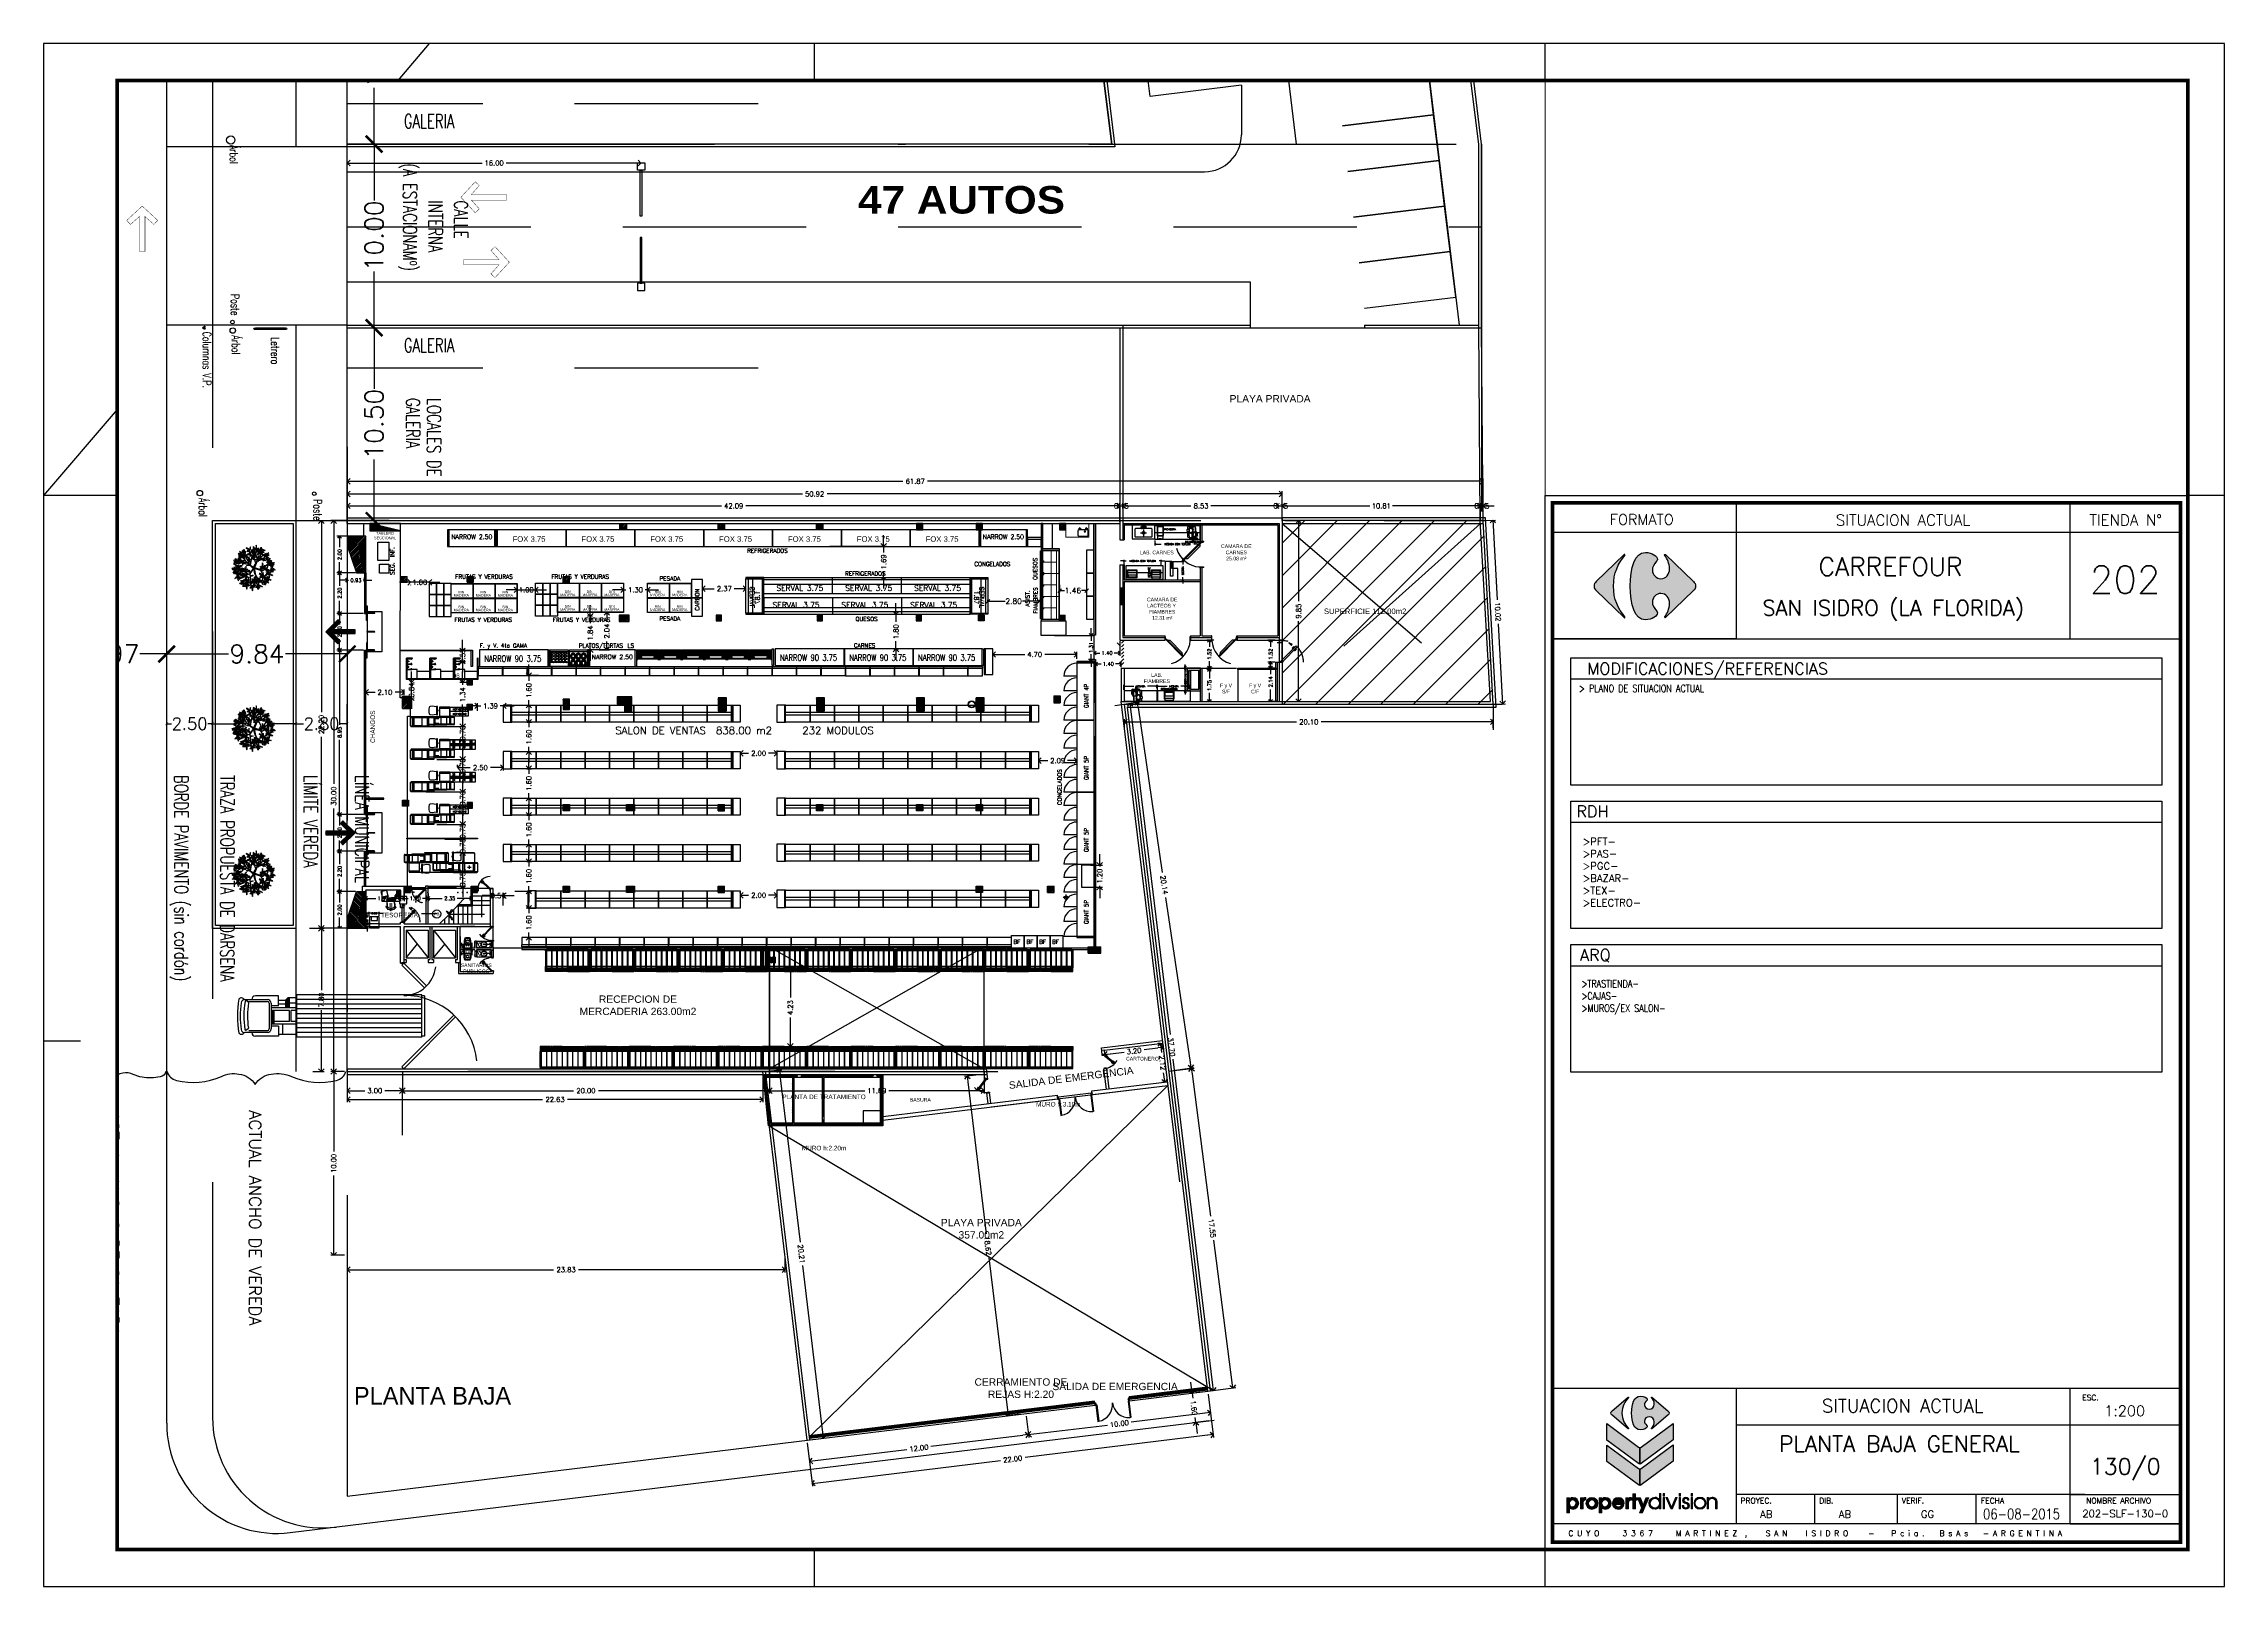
# Paper-space layout 'Plano' of a CAD drawing. Extents: x 155.5 to 214.9, y -18 to 24.
# The model-space entities are those that its viewports show. They can reach past a viewport. Long polylines and large blocks are cut down to what shows.
import ezdxf
from ezdxf.enums import TextEntityAlignment as Align

# ---------------------------------------------------------------- set-up
doc = ezdxf.new("R2010")
doc.units = 0
doc.header["$LTSCALE"] = 10
doc.header["$MEASUREMENT"] = 0
for name, pattern in [('CENTER', [2, 1.25, -0.25, 0.25, -0.25]), ('CONTINUA', [8, 1, 1, 1, 1, 1, 1, 1, 1]), ('DASHDOT', [1, 0.5, -0.25, 0, -0.25]), ('DASHED', [0.75, 0.5, -0.25]), ('HIDDEN', [0.375, 0.25, -0.125]), ('HIDDEN2', [0.1875, 0.125, -0.0625]), ('TRACKS', [0.3, 0.15, 0.15])]:
    doc.linetypes.add(name, pattern=pattern)
doc.layers.get('0').update_dxf_attribs({"linetype": 'CONTINUOUS'})
doc.layers.get('DEFPOINTS').update_dxf_attribs({"linetype": 'CONTINUOUS'})
for name, color, linetype in [('-00-A-PUERT-HOJAS', 2, 'CONTINUOUS'), ('00-CARP-HOJAS-PUERTAS', 3, 'CONTINUOUS'), ('00-CARP-MARC-PUERTAS', 3, 'CONTINUOUS'), ('00-CARP-SIMBOLOGIA', 2, 'CONTINUOUS'), ('00-CHECK-OUTS', 1, 'CONTINUOUS'), ('00-COTAS-PARCIALES', 1, 'CONTINUOUS'), ('00-EQUIP', 1, 'CONTINUOUS'), ('00-ESCAL', 1, 'CONTINUOUS'), ('00-LOCALES-R-PUERTAS', 1, 'CONTINUOUS'), ('00-M-A-250', 6, 'CONTINUOUS'), ('00-M-A-300', 6, 'CONTINUOUS'), ('00-MUEBLES', 2, 'CONTINUOUS'), ('00-MUROS', 5, 'CONTINUOUS'), ('00-PROY', 1, 'DASHED'), ('00-TEXTOS', 4, 'CONTINUOUS'), ('00-TRANSFERENCIA', 3, 'CONTINUOUS'), ('04-SANIT', 2, 'CONTINUOUS'), ('05 TXT', 7, 'CONTINUOUS'), ('10-ANCLAMAR', 252, 'CONTINUOUS'), ('10-COL', 6, 'CONTINUOUS'), ('10-EQUIP-SECTORES', 3, 'CONTINUOUS'), ('10-EQUIPAMIENTO', 3, 'CONTINUOUS'), ('10-EQUIPAMIENTO-TXT', 3, 'CONTINUOUS'), ('10-VARIOS', 1, 'CONTINUOUS'), ('112ROJO', 1, 'CONTINUOUS'), ('12', 1, 'CONTINUOUS'), ('19-CORTINAS', 1, 'CONTINUOUS'), ('2', 6, 'CONTINUOUS'), ('2004-CARP-HOJAS-PUERTAS', 3, 'CONTINUOUS'), ('2004-CARP-MANO-ABRIR', 1, 'CONTINUOUS'), ('2004-CARP-MARC-PUERTAS', 3, 'CONTINUOUS'), ('2004-FRESCOS', 90, 'CONTINUOUS'), ('2004-SANIT', 2, 'CONTINUOUS'), ('2004-SANIT-DETALLES', 1, 'CONTINUOUS'), ('2005 SANITARIOS', 2, 'CONTINUOUS'), ('2005-10 PANEL DE CAMARA', 4, 'CONTINUOUS'), ('2005-10-PUERTAS_CAMARAS', 3, 'CONTINUOUS'), ('2005-30 AUTOS', 1, 'CONTINUOUS'), ('2005-CARPINTERIA', 2, 'CONTINUOUS'), ('2005-RACKS', 1, 'CONTINUOUS'), ('2005-VEREDA', 1, 'CONTINUOUS'), ('24', 2, 'CONTINUOUS'), ('A-MUROS-FACHADA', 1, 'CONTINUOUS'), ('A-PUERTAS', 1, 'CONTINUOUS'), ('A-VENTANAS', 1, 'CONTINUOUS'), ('ALMACEN-G', 230, 'CONTINUOUS'), ('Arboles', 252, 'CONTINUOUS'), ('CAJAS', 1, 'CONTINUOUS'), ('CARTELES', 1, 'CONTINUOUS'), ('CH-01DUPLO', 4, 'CONTINUOUS'), ('CH-02DUPLO', 2, 'CONTINUOUS'), ('CH-04DUPLO', 3, 'CONTINUOUS'), ('COLUMNA VIA PUB', 5, 'CONTINUOUS'), ('COTAS', 250, 'CONTINUOUS'), ('COTAS-LAYOUT', 1, 'CONTINUOUS'), ('EJE-MEDIANERA-PA', 1, 'CENTER'), ('EJES', 6, 'DASHDOT'), ('EQUIPAMIENTO', 1, 'CONTINUOUS'), ('FINO', 20, 'CONTINUOUS'), ('GONDOLAS', 30, 'CONTINUOUS'), ('implantaciones', 7, 'TRACKS'), ('MESADAS', 3, 'CONTINUOUS'), ('MONTACARGA', 2, 'CONTINUOUS'), ('Painel 0.155', 3, 'CONTINUOUS'), ('PANEL-CAMARA', 4, 'CONTINUOUS'), ('PERECEDEROS-G', 103, 'CONTINUOUS'), ('PERECEDEROS-T', 4, 'CONTINUOUS'), ('POSTES SERV PUB', 4, 'CONTINUOUS'), ('proyeccion', 4, 'HIDDEN'), ('SUPERF-COTAS', 1, 'CONTINUOUS'), ('SUPERF-EX-POLI', 2, 'CONTINUOUS'), ('TEXTIL-T', 7, 'CONTINUOUS'), ('VIDRIOS', 7, 'CONTINUOUS'), ('X-CHECK-OUT', 1, 'CONTINUOUS')]:
    doc.layers.add(name, color=color, linetype=linetype)
doc.layers.add('FORMATOS', color=7, linetype='CONTINUOUS', lineweight=30)
doc.styles.add('ARIAL', font='arial.ttf')
doc.styles.add('COTAS', font='ROMANS.shx')
doc.styles.add('GABY', font='arial.ttf')
doc.styles.add('R30', font='romans.shx', dxfattribs={"height": 0.05})
doc.styles.add('R35', font='')
doc.styles.add('ROMANS', font='romans.shx')
doc.styles.add('SANSSERIFBOLD', font='sasb____.pfb')
doc.styles.add('SIMPLEX2', font='ROMANS.SHX')
doc.styles.add('TECHNICLIGHT', font='tel_____.pfb')
doc.styles.get('R35').set_extended_font_data('HoratioDLig')
doc.dimstyles.new('ACOTA', dxfattribs={"dimtxt": 0.2, "dimasz": 0.2, "dimexe": 0.15, "dimexo": 0.05, "dimgap": 0.1, "dimtad": 0, "dimzin": 0, "dimdsep": 46, "dimtxsty": 'ROMANS', "dimblk1": 'OPEN90', "dimblk2": 'OPEN90', "dimsah": 1, "dimcen": 0, "dimclrd": 1, "dimclre": 1, "dimclrt": 3, "dimaunit": 1, "dimadec": 0, "dimazin": 0, "dimtfac": 1, "dimtix": 1, "dimtmove": 2, "dimatfit": 3, "dimldrblk": 'OPEN90', "dimfxl": 0, "dimtolj": 1, "dimtzin": 0, "dimarcsym": 0})
doc.dimstyles.new('COTA1502', dxfattribs={"dimscale": 1.5, "dimtxt": 0.18, "dimasz": 0.2, "dimexe": 0.1, "dimexo": 0.1, "dimgap": 0.09, "dimtad": 0, "dimzin": 0, "dimdsep": 46, "dimtxsty": 'ROMANS', "dimblk": 'OPEN90', "dimcen": 0.1, "dimclrd": 256, "dimclre": 256, "dimclrt": 2, "dimadec": 0, "dimazin": 0, "dimtfac": 1, "dimtix": 1, "dimtmove": 2, "dimatfit": 3, "dimldrblk": 'OPEN90', "dimfxl": 0, "dimtolj": 1, "dimtzin": 0, "dimarcsym": 0})
doc.dimstyles.new('COTA75', dxfattribs={"dimtxt": 0.65, "dimasz": 0.15, "dimexe": 0, "dimexo": 0, "dimgap": 0, "dimtad": 0, "dimzin": 0, "dimdsep": 46, "dimtxsty": 'COTAS', "dimblk1": 'ARCHTICK', "dimblk2": 'ARCHTICK', "dimsah": 1, "dimcen": 0, "dimclrd": 256, "dimclre": 7, "dimclrt": 256, "dimaunit": 1, "dimadec": 0, "dimazin": 0, "dimtfac": 1, "dimtofl": 0, "dimtmove": 2, "dimatfit": 3, "dimldrblk": 'ARCHTICK', "dimfxl": 0, "dimtolj": 1, "dimtzin": 0, "dimarcsym": 0})
doc.dimstyles.new('COTAS', dxfattribs={"dimtxt": 1, "dimasz": 0.9, "dimexe": 0, "dimexo": 0, "dimgap": 0, "dimtad": 0, "dimzin": 4, "dimdsep": 46, "dimtxsty": 'COTAS', "dimblk": 'ARCHTICK', "dimcen": 0.9, "dimclrd": 256, "dimclre": 7, "dimclrt": 256, "dimaunit": 1, "dimadec": 4, "dimazin": 0, "dimtfac": 1, "dimtmove": 2, "dimatfit": 3, "dimldrblk": 'ARCHTICK', "dimfxl": 0, "dimarcsym": 0})
doc.dimstyles.new('EQUIPAMIENTO', dxfattribs={"dimtxt": 0.1, "dimasz": 0.1, "dimexe": 0.075, "dimexo": 0.05, "dimgap": 0.1, "dimtad": 0, "dimzin": 0, "dimdsep": 46, "dimtxsty": 'ROMANS', "dimblk1": 'OPEN90', "dimblk2": 'OPEN90', "dimsah": 1, "dimcen": 0, "dimclrd": 1, "dimclre": 1, "dimclrt": 3, "dimaunit": 1, "dimadec": 0, "dimazin": 0, "dimtfac": 1, "dimtix": 1, "dimtmove": 2, "dimatfit": 3, "dimldrblk": 'OPEN90', "dimfxl": 0, "dimtolj": 1, "dimtzin": 0, "dimarcsym": 0})
doc.dimstyles.new('ESCALA250', dxfattribs={"dimtxt": 0.3, "dimasz": 0.2, "dimexe": 0.08, "dimexo": 0.06, "dimgap": 0.02, "dimtad": 0, "dimzin": 0, "dimdsep": 46, "dimtxsty": 'ROMANS', "dimblk1": 'OBLIQUE', "dimblk2": 'OBLIQUE', "dimsah": 1, "dimcen": 0.09, "dimdle": 0.05, "dimclrt": 4, "dimadec": 0, "dimazin": 0, "dimtfac": 0.1, "dimtix": 1, "dimtofl": 0, "dimtmove": 2, "dimatfit": 3, "dimldrblk": 'OBLIQUE', "dimfxl": 0, "dimtolj": 1, "dimtzin": 4, "dimarcsym": 0})
pattern_1 = [(45, (121.4715, -104.845356), (-0.026516504, 0.026516504), [])]
pattern_2 = [(45, (121.4715, -104.845356), (-0.044194174, 0.044194174), [])]
pattern_3 = [(45, (121.4715, -109.295356), (-0.044194174, 0.044194174), [])]
pattern_4 = [(45, (121.4715, -104.845356), (-0.04419417, 0.04419417), [])]
pattern_5 = [(45, (121.4715, -109.295356), (-0.044194174, 0.044194174), [])]

# ---------------------------------------------------------------- blocks, each defined once
blk = doc.blocks.new('ROTULO MARKET')
h = blk.add_hatch(color=11)
edge = h.paths.add_edge_path()
edge.add_spline(control_points=[(-15.352, 27.088), (-15.347, 27.093), (-15.343, 27.095), (-15.339, 27.095), (-15.339, 27.095), (-15.332, 27.095), (-15.327, 27.088), (-15.327, 27.08), (-15.327, 27.08), (-15.327, 27.076), (-15.329, 27.071), (-15.333, 27.066), (-15.333, 27.066), (-15.511, 26.846), (-15.64, 26.588), (-15.64, 26.23), (-15.64, 26.23), (-15.64, 25.872), (-15.511, 25.619), (-15.333, 25.399), (-15.333, 25.399), (-15.329, 25.394), (-15.327, 25.389), (-15.327, 25.384), (-15.327, 25.384), (-15.327, 25.377), (-15.332, 25.37), (-15.339, 25.37), (-15.339, 25.37), (-15.343, 25.37), (-15.347, 25.372), (-15.352, 25.377), (-15.352, 25.377), (-15.352, 25.377), (-16.109, 26.109), (-16.109, 26.109), (-16.109, 26.109), (-16.146, 26.141), (-16.17, 26.179), (-16.17, 26.232), (-16.17, 26.232), (-16.17, 26.286), (-16.146, 26.324), (-16.109, 26.356), (-16.109, 26.356), (-16.109, 26.356), (-15.352, 27.088), (-15.352, 27.088)], knot_values=[0, 0, 0, 0, 0.076923, 0.076923, 0.076923, 0.076923, 0.153846, 0.153846, 0.153846, 0.153846, 0.230769, 0.230769, 0.230769, 0.230769, 0.307692, 0.307692, 0.307692, 0.307692, 0.384615, 0.384615, 0.384615, 0.384615, 0.461538, 0.461538, 0.461538, 0.461538, 0.538462, 0.538462, 0.538462, 0.538462, 0.615385, 0.615385, 0.615385, 0.615385, 0.692308, 0.692308, 0.692308, 0.692308, 0.769231, 0.769231, 0.769231, 0.769231, 0.846154, 0.846154, 0.846154, 0.846154, 1, 1, 1, 1], degree=3, periodic=0)
h = blk.add_hatch(color=240)
edge = h.paths.add_edge_path()
edge.add_spline(control_points=[(-14.771, 27.15), (-15.067, 27.15), (-15.183, 26.73), (-15.183, 26.23), (-15.183, 26.23), (-15.183, 25.729), (-15.067, 25.315), (-14.771, 25.315), (-14.771, 25.315), (-14.593, 25.315), (-14.442, 25.419), (-14.441, 25.505), (-14.441, 25.505), (-14.441, 25.524), (-14.448, 25.542), (-14.464, 25.557), (-14.464, 25.557), (-14.548, 25.639), (-14.581, 25.72), (-14.581, 25.792), (-14.581, 25.792), (-14.582, 25.929), (-14.463, 26.031), (-14.353, 26.031), (-14.353, 26.031), (-14.203, 26.031), (-14.114, 25.912), (-14.114, 25.759), (-14.114, 25.759), (-14.114, 25.614), (-14.176, 25.493), (-14.243, 25.396), (-14.243, 25.396), (-14.246, 25.392), (-14.247, 25.387), (-14.247, 25.384), (-14.247, 25.384), (-14.247, 25.376), (-14.243, 25.37), (-14.236, 25.37), (-14.236, 25.37), (-14.232, 25.37), (-14.227, 25.372), (-14.222, 25.377), (-14.222, 25.377), (-14.222, 25.377), (-13.465, 26.109), (-13.465, 26.109), (-13.465, 26.109), (-13.427, 26.141), (-13.403, 26.179), (-13.403, 26.232), (-13.403, 26.232), (-13.403, 26.286), (-13.427, 26.324), (-13.465, 26.356), (-13.465, 26.356), (-13.465, 26.356), (-14.222, 27.088), (-14.222, 27.088), (-14.222, 27.088), (-14.227, 27.093), (-14.232, 27.095), (-14.236, 27.095), (-14.236, 27.095), (-14.243, 27.095), (-14.247, 27.089), (-14.247, 27.081), (-14.247, 27.081), (-14.247, 27.077), (-14.246, 27.073), (-14.243, 27.069), (-14.243, 27.069), (-14.176, 26.972), (-14.114, 26.851), (-14.114, 26.706), (-14.114, 26.706), (-14.114, 26.553), (-14.203, 26.434), (-14.353, 26.434), (-14.353, 26.434), (-14.463, 26.434), (-14.582, 26.536), (-14.581, 26.673), (-14.581, 26.673), (-14.581, 26.745), (-14.548, 26.826), (-14.464, 26.908), (-14.464, 26.908), (-14.448, 26.923), (-14.441, 26.941), (-14.441, 26.96), (-14.441, 26.96), (-14.442, 27.046), (-14.593, 27.15), (-14.771, 27.15)], knot_values=[0, 0, 0, 0, 0.04, 0.04, 0.04, 0.04, 0.08, 0.08, 0.08, 0.08, 0.12, 0.12, 0.12, 0.12, 0.16, 0.16, 0.16, 0.16, 0.2, 0.2, 0.2, 0.2, 0.24, 0.24, 0.24, 0.24, 0.28, 0.28, 0.28, 0.28, 0.32, 0.32, 0.32, 0.32, 0.36, 0.36, 0.36, 0.36, 0.4, 0.4, 0.4, 0.4, 0.44, 0.44, 0.44, 0.44, 0.48, 0.48, 0.48, 0.48, 0.52, 0.52, 0.52, 0.52, 0.56, 0.56, 0.56, 0.56, 0.6, 0.6, 0.6, 0.6, 0.64, 0.64, 0.64, 0.64, 0.68, 0.68, 0.68, 0.68, 0.72, 0.72, 0.72, 0.72, 0.76, 0.76, 0.76, 0.76, 0.8, 0.8, 0.8, 0.8, 0.84, 0.84, 0.84, 0.84, 0.88, 0.88, 0.88, 0.88, 0.92, 0.92, 0.92, 0.92, 1, 1, 1, 1], degree=3, periodic=0)
at = {"layer": 'ALMACEN-G', "true_color": 0x024594}
h = blk.add_hatch(color=154, dxfattribs=at)
h.dxf.hatch_style = 2
edge = h.paths.add_edge_path()
edge.add_spline(control_points=[(-15.146, 3.719), (-15.146, 3.468), (-15.079, 3.259), (-14.909, 3.259)], knot_values=[1, 1, 1, 1, 2, 2, 2, 2], degree=3, periodic=0)
edge.add_spline(control_points=[(-14.909, 3.259), (-14.806, 3.259), (-14.719, 3.312), (-14.719, 3.355)], knot_values=[2, 2, 2, 2, 3, 3, 3, 3], degree=3, periodic=0)
edge.add_spline(control_points=[(-14.719, 3.355), (-14.719, 3.364), (-14.723, 3.373), (-14.732, 3.381)], knot_values=[3, 3, 3, 3, 4, 4, 4, 4], degree=3, periodic=0)
edge.add_spline(control_points=[(-14.732, 3.381), (-14.78, 3.422), (-14.799, 3.463), (-14.799, 3.499)], knot_values=[4, 4, 4, 4, 5, 5, 5, 5], degree=3, periodic=0)
edge.add_spline(control_points=[(-14.799, 3.499), (-14.8, 3.568), (-14.731, 3.619), (-14.668, 3.619)], knot_values=[5, 5, 5, 5, 6, 6, 6, 6], degree=3, periodic=0)
edge.add_spline(control_points=[(-14.668, 3.619), (-14.581, 3.619), (-14.53, 3.56), (-14.53, 3.483)], knot_values=[6, 6, 6, 6, 7, 7, 7, 7], degree=3, periodic=0)
edge.add_spline(control_points=[(-14.53, 3.483), (-14.53, 3.409), (-14.566, 3.348), (-14.605, 3.3)], knot_values=[7, 7, 7, 7, 8, 8, 8, 8], degree=3, periodic=0)
edge.add_spline(control_points=[(-14.605, 3.3), (-14.606, 3.298), (-14.607, 3.295), (-14.607, 3.294)], knot_values=[8, 8, 8, 8, 9, 9, 9, 9], degree=3, periodic=0)
edge.add_spline(control_points=[(-14.607, 3.294), (-14.607, 3.29), (-14.604, 3.287), (-14.6, 3.287)], knot_values=[9, 9, 9, 9, 10, 10, 10, 10], degree=3, periodic=0)
edge.add_spline(control_points=[(-14.6, 3.287), (-14.598, 3.287), (-14.595, 3.288), (-14.592, 3.29), (-14.592, 3.29), (-14.157, 3.658), (-14.157, 3.658)], knot_values=[10, 10, 10, 10, 11, 11, 11, 12, 12, 12, 12], degree=3, periodic=0)
edge.add_spline(control_points=[(-14.157, 3.658), (-14.135, 3.675), (-14.121, 3.694), (-14.121, 3.721)], knot_values=[12, 12, 12, 12, 13, 13, 13, 13], degree=3, periodic=0)
edge.add_spline(control_points=[(-14.121, 3.721), (-14.121, 3.748), (-14.135, 3.767), (-14.157, 3.783), (-14.157, 3.783), (-14.592, 4.151), (-14.592, 4.151)], knot_values=[13, 13, 13, 13, 14, 14, 14, 15, 15, 15, 15], degree=3, periodic=0)
edge.add_spline(control_points=[(-14.592, 4.151), (-14.595, 4.154), (-14.598, 4.155), (-14.6, 4.155)], knot_values=[15, 15, 15, 15, 16, 16, 16, 16], degree=3, periodic=0)
edge.add_spline(control_points=[(-14.6, 4.155), (-14.604, 4.155), (-14.607, 4.152), (-14.607, 4.148)], knot_values=[16, 16, 16, 16, 17, 17, 17, 17], degree=3, periodic=0)
edge.add_spline(control_points=[(-14.607, 4.148), (-14.607, 4.146), (-14.606, 4.144), (-14.605, 4.142)], knot_values=[17, 17, 17, 17, 18, 18, 18, 18], degree=3, periodic=0)
edge.add_spline(control_points=[(-14.605, 4.142), (-14.566, 4.093), (-14.53, 4.032), (-14.53, 3.959)], knot_values=[18, 18, 18, 18, 19, 19, 19, 19], degree=3, periodic=0)
edge.add_spline(control_points=[(-14.53, 3.959), (-14.53, 3.882), (-14.581, 3.822), (-14.668, 3.822)], knot_values=[19, 19, 19, 19, 20, 20, 20, 20], degree=3, periodic=0)
edge.add_spline(control_points=[(-14.668, 3.822), (-14.731, 3.822), (-14.8, 3.874), (-14.799, 3.943)], knot_values=[20, 20, 20, 20, 21, 21, 21, 21], degree=3, periodic=0)
edge.add_spline(control_points=[(-14.799, 3.943), (-14.799, 3.979), (-14.78, 4.02), (-14.732, 4.061)], knot_values=[21, 21, 21, 21, 22, 22, 22, 22], degree=3, periodic=0)
edge.add_spline(control_points=[(-14.732, 4.061), (-14.723, 4.069), (-14.719, 4.078), (-14.719, 4.087)], knot_values=[22, 22, 22, 22, 23, 23, 23, 23], degree=3, periodic=0)
edge.add_spline(control_points=[(-14.719, 4.087), (-14.719, 4.13), (-14.806, 4.182), (-14.909, 4.182)], knot_values=[23, 23, 23, 23, 24, 24, 24, 24], degree=3, periodic=0)
edge.add_spline(control_points=[(-14.909, 4.182), (-15.079, 4.182), (-15.146, 3.971), (-15.146, 3.719)], knot_values=[0, 0, 0, 0, 1, 1, 1, 1], degree=3, periodic=0)
h = blk.add_hatch(color=154, dxfattribs=at)
h.dxf.hatch_style = 2
edge = h.paths.add_edge_path()
edge.add_spline(control_points=[(-15.243, 4.151), (-15.243, 4.151), (-15.679, 3.783), (-15.679, 3.783)], knot_values=[0, 0, 0, 0, 1, 1, 1, 1], degree=3, periodic=0)
edge.add_spline(control_points=[(-15.679, 3.783), (-15.701, 3.767), (-15.715, 3.748), (-15.715, 3.721)], knot_values=[1, 1, 1, 1, 2, 2, 2, 2], degree=3, periodic=0)
edge.add_spline(control_points=[(-15.715, 3.721), (-15.715, 3.694), (-15.701, 3.675), (-15.679, 3.658), (-15.679, 3.658), (-15.243, 3.29), (-15.243, 3.29)], knot_values=[2, 2, 2, 2, 3, 3, 3, 4, 4, 4, 4], degree=3, periodic=0)
edge.add_spline(control_points=[(-15.243, 3.29), (-15.241, 3.288), (-15.238, 3.287), (-15.236, 3.287)], knot_values=[4, 4, 4, 4, 5, 5, 5, 5], degree=3, periodic=0)
edge.add_spline(control_points=[(-15.236, 3.287), (-15.231, 3.287), (-15.229, 3.29), (-15.229, 3.294)], knot_values=[5, 5, 5, 5, 6, 6, 6, 6], degree=3, periodic=0)
edge.add_spline(control_points=[(-15.229, 3.294), (-15.229, 3.296), (-15.23, 3.299), (-15.233, 3.301)], knot_values=[6, 6, 6, 6, 7, 7, 7, 7], degree=3, periodic=0)
edge.add_spline(control_points=[(-15.233, 3.301), (-15.335, 3.412), (-15.409, 3.539), (-15.409, 3.719)], knot_values=[7, 7, 7, 7, 8, 8, 8, 8], degree=3, periodic=0)
edge.add_spline(control_points=[(-15.409, 3.719), (-15.409, 3.9), (-15.335, 4.029), (-15.233, 4.141)], knot_values=[8, 8, 8, 8, 9, 9, 9, 9], degree=3, periodic=0)
edge.add_spline(control_points=[(-15.233, 4.141), (-15.23, 4.143), (-15.229, 4.145), (-15.229, 4.148)], knot_values=[9, 9, 9, 9, 10, 10, 10, 10], degree=3, periodic=0)
edge.add_spline(control_points=[(-15.229, 4.148), (-15.229, 4.152), (-15.231, 4.155), (-15.236, 4.155)], knot_values=[10, 10, 10, 10, 11, 11, 11, 11], degree=3, periodic=0)
edge.add_spline(control_points=[(-15.236, 4.155), (-15.238, 4.155), (-15.241, 4.154), (-15.243, 4.151)], knot_values=[11, 11, 11, 11, 12, 12, 12, 12], degree=3, periodic=0)
at = {"layer": 'ALMACEN-G', "true_color": 0x872666}
h = blk.add_hatch(color=237, dxfattribs=at)
h.dxf.hatch_style = 2
edge = h.paths.add_edge_path()
edge.add_spline(control_points=[(-14.919, 2.779), (-14.919, 2.779), (-14.919, 2.779), (-14.934, 2.779), (-14.948, 2.784), (-14.957, 2.79), (-14.957, 2.79), (-15.822, 3.43), (-15.822, 3.43), (-15.822, 3.43), (-15.822, 2.982), (-15.822, 2.982), (-15.822, 2.982), (-14.957, 2.343), (-14.957, 2.343), (-14.948, 2.336), (-14.934, 2.331), (-14.919, 2.331), (-14.919, 2.331), (-14.918, 2.332), (-14.918, 2.332), (-14.918, 2.332), (-14.918, 2.779), (-14.918, 2.779), (-14.918, 2.779), (-14.919, 2.779), (-14.919, 2.779)], knot_values=[-1, 0, 0, 0, 0, 0, 1, 1, 1, 2, 2, 2, 3, 3, 3, 4, 4, 4, 5, 5, 5, 6, 6, 6, 7, 7, 7, 8, 8, 8, 8], degree=3, periodic=0)
at = {"layer": 'ALMACEN-G', "true_color": 0xc9409b}
h = blk.add_hatch(color=233, dxfattribs=at)
h.dxf.hatch_style = 2
edge = h.paths.add_edge_path()
edge.add_spline(control_points=[(-14.01, 3.212), (-14.01, 3.324), (-14.01, 3.436), (-14.01, 3.436), (-14.01, 3.436), (-14.882, 2.79), (-14.882, 2.79)], knot_values=[1.5, 1.5, 1.5, 1.5, 2, 2, 2, 3, 3, 3, 3], degree=3, periodic=0)
edge.add_spline(control_points=[(-14.882, 2.79), (-14.891, 2.784), (-14.905, 2.779), (-14.919, 2.779), (-14.919, 2.779), (-14.919, 2.779), (-14.919, 2.779)], knot_values=[3, 3, 3, 3, 4, 4, 4, 4.010133, 4.010133, 4.010133, 4.010133], degree=3, periodic=0)
edge.add_spline(control_points=[(-14.918, 2.779), (-14.918, 2.779), (-14.918, 2.332), (-14.918, 2.332), (-14.918, 2.332), (-14.918, 2.331), (-14.918, 2.331)], knot_values=[1.529334, 1.529334, 1.529334, 1.529334, 2.529334, 2.529334, 2.529334, 3, 3, 3, 3], degree=3, periodic=0)
edge.add_spline(control_points=[(-14.918, 2.331), (-14.905, 2.332), (-14.891, 2.336), (-14.882, 2.343)], knot_values=[5.006815, 5.006815, 5.006815, 5.006815, 6, 6, 6, 6], degree=3, periodic=0)
edge.add_spline(control_points=[(-14.882, 2.343), (-14.882, 2.343), (-14.664, 2.504), (-14.446, 2.665)], knot_values=[0, 0, 0, 0, 0.5, 0.5, 0.5, 0.5], degree=3, periodic=0)
edge.add_spline(control_points=[(-14.446, 2.665), (-14.228, 2.827), (-14.01, 2.988), (-14.01, 2.988), (-14.01, 2.988), (-14.01, 3.1), (-14.01, 3.212)], knot_values=[0.5, 0.5, 0.5, 0.5, 1, 1, 1, 1.5, 1.5, 1.5, 1.5], degree=3, periodic=0)
at = {"layer": 'ALMACEN-G', "true_color": 0x872666}
h = blk.add_hatch(color=237, dxfattribs=at)
h.dxf.hatch_style = 2
edge = h.paths.add_edge_path()
edge.add_spline(control_points=[(-14.919, 2.196), (-14.919, 2.196), (-14.919, 2.196), (-14.934, 2.196), (-14.948, 2.201), (-14.957, 2.207), (-14.957, 2.207), (-15.822, 2.847), (-15.822, 2.847), (-15.822, 2.847), (-15.822, 2.399), (-15.822, 2.399), (-15.822, 2.399), (-14.957, 1.76), (-14.957, 1.76), (-14.948, 1.753), (-14.934, 1.748), (-14.919, 1.748), (-14.919, 1.748), (-14.918, 1.749), (-14.918, 1.749), (-14.918, 1.749), (-14.918, 2.196), (-14.918, 2.196), (-14.918, 2.196), (-14.919, 2.196), (-14.919, 2.196)], knot_values=[-1, 0, 0, 0, 0, 0, 1, 1, 1, 2, 2, 2, 3, 3, 3, 4, 4, 4, 5, 5, 5, 6, 6, 6, 7, 7, 7, 8, 8, 8, 8], degree=3, periodic=0)
at = {"layer": 'ALMACEN-G', "true_color": 0xc9409b}
h = blk.add_hatch(color=233, dxfattribs=at)
h.dxf.hatch_style = 2
edge = h.paths.add_edge_path()
edge.add_spline(control_points=[(-14.01, 2.629), (-14.01, 2.741), (-14.01, 2.852), (-14.01, 2.852), (-14.01, 2.852), (-14.882, 2.207), (-14.882, 2.207)], knot_values=[1.5, 1.5, 1.5, 1.5, 2, 2, 2, 3, 3, 3, 3], degree=3, periodic=0)
edge.add_spline(control_points=[(-14.882, 2.207), (-14.891, 2.201), (-14.904, 2.196), (-14.918, 2.196)], knot_values=[3, 3, 3, 3, 3.978897, 3.978897, 3.978897, 3.978897], degree=3, periodic=0)
edge.add_spline(control_points=[(-14.918, 2.196), (-14.918, 2.186), (-14.918, 1.749), (-14.918, 1.749), (-14.918, 1.749), (-14.918, 1.748), (-14.919, 1.748)], knot_values=[1.392853, 1.392853, 1.392853, 1.392853, 2.381913, 2.381913, 2.381913, 2.989059, 2.989059, 2.989059, 2.989059], degree=3, periodic=0)
edge.add_spline(control_points=[(-14.919, 1.748), (-14.905, 1.749), (-14.891, 1.753), (-14.882, 1.76)], knot_values=[5.002689, 5.002689, 5.002689, 5.002689, 6, 6, 6, 6], degree=3, periodic=0)
edge.add_spline(control_points=[(-14.882, 1.76), (-14.882, 1.76), (-14.664, 1.921), (-14.446, 2.082)], knot_values=[0, 0, 0, 0, 0.5, 0.5, 0.5, 0.5], degree=3, periodic=0)
edge.add_spline(control_points=[(-14.446, 2.082), (-14.228, 2.244), (-14.01, 2.405), (-14.01, 2.405), (-14.01, 2.405), (-14.01, 2.517), (-14.01, 2.629)], knot_values=[0.5, 0.5, 0.5, 0.5, 1, 1, 1, 1.5, 1.5, 1.5, 1.5], degree=3, periodic=0)
at = {"layer": 'ALMACEN-G', "true_color": 0x872666}
h = blk.add_hatch(color=237, dxfattribs=at)
h.dxf.hatch_style = 1
edge = h.paths.add_edge_path()
edge.add_spline(control_points=[(-16.742, 1.424), (-16.756, 1.424), (-16.805, 1.424), (-16.841, 1.377)], knot_values=[3, 3, 3, 3, 4, 4, 4, 4], degree=3, periodic=0)
edge.add_spline(control_points=[(-16.842, 1.377), (-16.842, 1.377), (-16.842, 1.413), (-16.842, 1.413), (-16.842, 1.413), (-16.842, 1.413), (-16.842, 1.413)], knot_values=[0.99999, 0.99999, 0.99999, 0.99999, 1.99998, 1.99998, 1.99998, 1.99999, 1.99999, 1.99999, 1.99999], degree=3, periodic=0)
edge.add_spline(control_points=[(-16.842, 1.413), (-16.842, 1.413), (-16.909, 1.413), (-16.909, 1.413)], knot_values=[0.00001, 0.00001, 0.00001, 0.00001, 0.99999, 0.99999, 0.99999, 0.99999], degree=3, periodic=0)
edge.add_spline(control_points=[(-16.909, 1.413), (-16.909, 1.413), (-16.909, 1.356), (-16.909, 1.284)], knot_values=[9.624977, 9.624977, 9.624977, 9.624977, 10, 10, 10, 10], degree=3, periodic=0)
edge.add_spline(control_points=[(-16.909, 1.284), (-16.909, 1.212), (-16.909, 1.126), (-16.909, 1.069)], knot_values=[9.249985, 9.249985, 9.249985, 9.249985, 9.624977, 9.624977, 9.624977, 9.624977], degree=3, periodic=0)
edge.add_spline(control_points=[(-16.909, 1.069), (-16.909, 1.055), (-16.909, 1.042), (-16.909, 1.032)], knot_values=[9.156237, 9.156237, 9.156237, 9.156237, 9.249985, 9.249985, 9.249985, 9.249985], degree=3, periodic=0)
edge.add_spline(control_points=[(-16.909, 1.032), (-16.909, 1.022), (-16.909, 1.014), (-16.909, 1.01)], knot_values=[9.062489, 9.062489, 9.062489, 9.062489, 9.156237, 9.156237, 9.156237, 9.156237], degree=3, periodic=0)
edge.add_spline(control_points=[(-16.909, 1.01), (-16.909, 1.009), (-16.909, 1.008), (-16.909, 1.007)], knot_values=[9.039052, 9.039052, 9.039052, 9.039052, 9.062489, 9.062489, 9.062489, 9.062489], degree=3, periodic=0)
edge.add_spline(control_points=[(-16.909, 1.005), (-16.909, 1.005), (-16.909, 1.005), (-16.909, 1.005), (-16.909, 1.005), (-16.909, 1.005), (-16.909, 1.005)], knot_values=[8.998037, 8.998037, 8.998037, 8.998037, 9, 9, 9, 9.002431, 9.002431, 9.002431, 9.002431], degree=3, periodic=0)
edge.add_spline(control_points=[(-16.906, 1.005), (-16.903, 1.005), (-16.898, 1.005), (-16.892, 1.005)], knot_values=[8.687496, 8.687496, 8.687496, 8.687496, 8.874992, 8.874992, 8.874992, 8.874992], degree=3, periodic=0)
edge.add_spline(control_points=[(-16.892, 1.005), (-16.886, 1.005), (-16.88, 1.005), (-16.873, 1.005)], knot_values=[8.5, 8.5, 8.5, 8.5, 8.687496, 8.687496, 8.687496, 8.687496], degree=3, periodic=0)
edge.add_spline(control_points=[(-16.873, 1.005), (-16.866, 1.005), (-16.859, 1.005), (-16.853, 1.005)], knot_values=[8.312504, 8.312504, 8.312504, 8.312504, 8.5, 8.5, 8.5, 8.5], degree=3, periodic=0)
edge.add_spline(control_points=[(-16.853, 1.005), (-16.847, 1.005), (-16.842, 1.005), (-16.839, 1.005)], knot_values=[8.125008, 8.125008, 8.125008, 8.125008, 8.312504, 8.312504, 8.312504, 8.312504], degree=3, periodic=0)
edge.add_spline(control_points=[(-16.836, 1.005), (-16.836, 1.005), (-16.836, 1.005), (-16.836, 1.005), (-16.836, 1.005), (-16.836, 1.005), (-16.836, 1.005)], knot_values=[7.999033, 7.999033, 7.999033, 7.999033, 8, 8, 8, 8.004893, 8.004893, 8.004893, 8.004893], degree=3, periodic=0)
edge.add_spline(control_points=[(-16.836, 1.014), (-16.836, 1.017), (-16.836, 1.021), (-16.836, 1.026)], knot_values=[7.750015, 7.750015, 7.750015, 7.750015, 7.843763, 7.843763, 7.843763, 7.843763], degree=3, periodic=0)
edge.add_spline(control_points=[(-16.836, 1.026), (-16.836, 1.044), (-16.836, 1.072), (-16.836, 1.095)], knot_values=[7.375023, 7.375023, 7.375023, 7.375023, 7.750015, 7.750015, 7.750015, 7.750015], degree=3, periodic=0)
edge.add_spline(control_points=[(-16.836, 1.095), (-16.836, 1.118), (-16.836, 1.136), (-16.836, 1.136), (-16.817, 1.118), (-16.794, 1.097), (-16.742, 1.097)], knot_values=[6, 6, 6, 6, 6.375023, 6.375023, 6.375023, 7.375023, 7.375023, 7.375023, 7.375023], degree=3, periodic=0)
edge.add_spline(control_points=[(-16.742, 1.097), (-16.655, 1.097), (-16.588, 1.171), (-16.588, 1.262)], knot_values=[5, 5, 5, 5, 6, 6, 6, 6], degree=3, periodic=0)
edge.add_spline(control_points=[(-16.588, 1.262), (-16.588, 1.337), (-16.641, 1.424), (-16.742, 1.424)], knot_values=[4, 4, 4, 4, 5, 5, 5, 5], degree=3, periodic=0)
edge = h.paths.add_edge_path(flags=16)
edge.add_spline(control_points=[(-16.75, 1.356), (-16.705, 1.356), (-16.662, 1.317), (-16.662, 1.261)], knot_values=[1, 1, 1, 1, 2, 2, 2, 2], degree=3, periodic=0)
edge.add_spline(control_points=[(-16.662, 1.261), (-16.662, 1.198), (-16.712, 1.164), (-16.751, 1.164)], knot_values=[0, 0, 0, 0, 1, 1, 1, 1], degree=3, periodic=0)
edge.add_spline(control_points=[(-16.751, 1.164), (-16.786, 1.164), (-16.84, 1.193), (-16.84, 1.261)], knot_values=[3, 3, 3, 3, 4, 4, 4, 4], degree=3, periodic=0)
edge.add_spline(control_points=[(-16.84, 1.261), (-16.84, 1.319), (-16.796, 1.356), (-16.75, 1.356)], knot_values=[2, 2, 2, 2, 3, 3, 3, 3], degree=3, periodic=0)
at = {"layer": 'ALMACEN-G', "lineweight": 0, "true_color": 0x872666}
h = blk.add_hatch(color=237, dxfattribs=at)
edge = h.paths.add_edge_path()
edge.add_spline(control_points=[(-16.537, 1.413), (-16.537, 1.413), (-16.469, 1.413), (-16.469, 1.413), (-16.469, 1.413), (-16.469, 1.386), (-16.469, 1.386), (-16.469, 1.386), (-16.468, 1.386), (-16.468, 1.386), (-16.454, 1.406), (-16.441, 1.424), (-16.403, 1.424), (-16.403, 1.424), (-16.397, 1.424), (-16.397, 1.424), (-16.397, 1.424), (-16.397, 1.352), (-16.397, 1.352), (-16.463, 1.35), (-16.463, 1.297), (-16.463, 1.279), (-16.463, 1.279), (-16.463, 1.107), (-16.463, 1.107), (-16.463, 1.107), (-16.537, 1.107), (-16.537, 1.107), (-16.537, 1.107), (-16.537, 1.413), (-16.537, 1.413)], knot_values=[0, 0, 0, 0, 1, 1, 1, 2, 2, 2, 3, 3, 3, 4, 4, 4, 5, 5, 5, 6, 6, 6, 7, 7, 7, 8, 8, 8, 9, 9, 9, 10, 10, 10, 10], degree=3, periodic=0)
at = {"layer": 'ALMACEN-G', "true_color": 0x872666}
h = blk.add_hatch(color=237, dxfattribs=at)
h.dxf.hatch_style = 1
edge = h.paths.add_edge_path()
edge.add_spline(control_points=[(-16.066, 1.261), (-16.066, 1.355), (-16.141, 1.424), (-16.228, 1.424)], knot_values=[1, 1, 1, 1, 2, 2, 2, 2], degree=3, periodic=0)
edge.add_spline(control_points=[(-16.228, 1.424), (-16.315, 1.424), (-16.391, 1.352), (-16.391, 1.26)], knot_values=[0, 0, 0, 0, 1, 1, 1, 1], degree=3, periodic=0)
edge.add_spline(control_points=[(-16.391, 1.26), (-16.391, 1.172), (-16.319, 1.097), (-16.228, 1.097)], knot_values=[3, 3, 3, 3, 4, 4, 4, 4], degree=3, periodic=0)
edge.add_spline(control_points=[(-16.228, 1.097), (-16.143, 1.097), (-16.066, 1.161), (-16.066, 1.261)], knot_values=[2, 2, 2, 2, 3, 3, 3, 3], degree=3, periodic=0)
edge = h.paths.add_edge_path(flags=16)
edge.add_spline(control_points=[(-16.228, 1.356), (-16.182, 1.356), (-16.139, 1.315), (-16.139, 1.259)], knot_values=[0, 0, 0, 0, 1, 1, 1, 1], degree=3, periodic=0)
edge.add_spline(control_points=[(-16.139, 1.259), (-16.139, 1.211), (-16.174, 1.164), (-16.228, 1.164)], knot_values=[3, 3, 3, 3, 4, 4, 4, 4], degree=3, periodic=0)
edge.add_spline(control_points=[(-16.228, 1.164), (-16.274, 1.164), (-16.318, 1.202), (-16.318, 1.26)], knot_values=[2, 2, 2, 2, 3, 3, 3, 3], degree=3, periodic=0)
edge.add_spline(control_points=[(-16.318, 1.26), (-16.318, 1.324), (-16.266, 1.356), (-16.228, 1.356)], knot_values=[1, 1, 1, 1, 2, 2, 2, 2], degree=3, periodic=0)
h = blk.add_hatch(color=237, dxfattribs=at)
h.dxf.hatch_style = 1
edge = h.paths.add_edge_path()
edge.add_spline(control_points=[(-15.705, 1.262), (-15.705, 1.337), (-15.758, 1.424), (-15.858, 1.424)], knot_values=[4, 4, 4, 4, 5, 5, 5, 5], degree=3, periodic=0)
edge.add_spline(control_points=[(-15.858, 1.424), (-15.873, 1.424), (-15.921, 1.424), (-15.958, 1.377)], knot_values=[3, 3, 3, 3, 4, 4, 4, 4], degree=3, periodic=0)
edge.add_spline(control_points=[(-15.959, 1.377), (-15.959, 1.377), (-15.959, 1.386), (-15.959, 1.395)], knot_values=[1.5, 1.5, 1.5, 1.5, 2, 2, 2, 2], degree=3, periodic=0)
edge.add_spline(control_points=[(-15.959, 1.395), (-15.959, 1.404), (-15.959, 1.413), (-15.959, 1.413), (-15.959, 1.413), (-15.975, 1.413), (-15.992, 1.413)], knot_values=[0.5, 0.5, 0.5, 0.5, 1, 1, 1, 1.5, 1.5, 1.5, 1.5], degree=3, periodic=0)
edge.add_spline(control_points=[(-15.992, 1.413), (-16.009, 1.413), (-16.026, 1.413), (-16.026, 1.413), (-16.026, 1.413), (-16.026, 1.356), (-16.026, 1.284)], knot_values=[9.624977, 9.624977, 9.624977, 9.624977, 10.124977, 10.124977, 10.124977, 10.5, 10.5, 10.5, 10.5], degree=3, periodic=0)
edge.add_spline(control_points=[(-16.026, 1.284), (-16.026, 1.212), (-16.026, 1.126), (-16.026, 1.069)], knot_values=[9.249985, 9.249985, 9.249985, 9.249985, 9.624977, 9.624977, 9.624977, 9.624977], degree=3, periodic=0)
edge.add_spline(control_points=[(-16.026, 1.069), (-16.026, 1.055), (-16.026, 1.042), (-16.026, 1.032)], knot_values=[9.156237, 9.156237, 9.156237, 9.156237, 9.249985, 9.249985, 9.249985, 9.249985], degree=3, periodic=0)
edge.add_spline(control_points=[(-16.026, 1.032), (-16.026, 1.022), (-16.026, 1.014), (-16.026, 1.01)], knot_values=[9.062489, 9.062489, 9.062489, 9.062489, 9.156237, 9.156237, 9.156237, 9.156237], degree=3, periodic=0)
edge.add_spline(control_points=[(-16.026, 1.01), (-16.026, 1.009), (-16.026, 1.008), (-16.026, 1.007)], knot_values=[9.039052, 9.039052, 9.039052, 9.039052, 9.062489, 9.062489, 9.062489, 9.062489], degree=3, periodic=0)
edge.add_spline(control_points=[(-16.026, 1.005), (-16.026, 1.005), (-16.026, 1.005), (-16.026, 1.005), (-16.026, 1.005), (-16.026, 1.005), (-16.026, 1.005)], knot_values=[8.999502, 8.999502, 8.999502, 8.999502, 8.999736, 8.999736, 8.999736, 9.000234, 9.000234, 9.000234, 9.000234], degree=3, periodic=0)
edge.add_spline(control_points=[(-16.025, 1.005), (-16.024, 1.005), (-16.024, 1.005), (-16.023, 1.005)], knot_values=[8.874992, 8.874992, 8.874992, 8.874992, 8.921867, 8.921867, 8.921867, 8.921867], degree=3, periodic=0)
edge.add_spline(control_points=[(-16.023, 1.005), (-16.02, 1.005), (-16.015, 1.005), (-16.009, 1.005)], knot_values=[8.687496, 8.687496, 8.687496, 8.687496, 8.874993, 8.874993, 8.874993, 8.874993], degree=3, periodic=0)
edge.add_spline(control_points=[(-16.009, 1.005), (-16.003, 1.005), (-15.996, 1.005), (-15.989, 1.005)], knot_values=[8.5, 8.5, 8.5, 8.5, 8.687496, 8.687496, 8.687496, 8.687496], degree=3, periodic=0)
edge.add_spline(control_points=[(-15.989, 1.005), (-15.982, 1.005), (-15.976, 1.005), (-15.97, 1.005)], knot_values=[8.312504, 8.312504, 8.312504, 8.312504, 8.5, 8.5, 8.5, 8.5], degree=3, periodic=0)
edge.add_spline(control_points=[(-15.97, 1.005), (-15.964, 1.005), (-15.959, 1.005), (-15.956, 1.005)], knot_values=[8.125008, 8.125008, 8.125008, 8.125008, 8.312504, 8.312504, 8.312504, 8.312504], degree=3, periodic=0)
edge.add_spline(control_points=[(-15.956, 1.005), (-15.955, 1.005), (-15.954, 1.005), (-15.954, 1.005)], knot_values=[8.078133, 8.078133, 8.078133, 8.078133, 8.125007, 8.125007, 8.125007, 8.125007], degree=3, periodic=0)
edge.add_spline(control_points=[(-15.953, 1.005), (-15.953, 1.005), (-15.953, 1.005), (-15.953, 1.005), (-15.953, 1.005), (-15.953, 1.005), (-15.953, 1.005)], knot_values=[7.999766, 7.999766, 7.999766, 7.999766, 8.000997, 8.000997, 8.000997, 8.001231, 8.001231, 8.001231, 8.001231], degree=3, periodic=0)
edge.add_spline(control_points=[(-15.953, 1.007), (-15.953, 1.008), (-15.953, 1.01), (-15.953, 1.014)], knot_values=[7.843763, 7.843763, 7.843763, 7.843763, 7.937511, 7.937511, 7.937511, 7.937511], degree=3, periodic=0)
edge.add_spline(control_points=[(-15.953, 1.014), (-15.953, 1.017), (-15.953, 1.021), (-15.953, 1.026)], knot_values=[7.750015, 7.750015, 7.750015, 7.750015, 7.843763, 7.843763, 7.843763, 7.843763], degree=3, periodic=0)
edge.add_spline(control_points=[(-15.953, 1.026), (-15.953, 1.044), (-15.953, 1.072), (-15.953, 1.095)], knot_values=[7.375023, 7.375023, 7.375023, 7.375023, 7.750015, 7.750015, 7.750015, 7.750015], degree=3, periodic=0)
edge.add_spline(control_points=[(-15.953, 1.095), (-15.953, 1.118), (-15.953, 1.136), (-15.953, 1.136), (-15.933, 1.118), (-15.91, 1.097), (-15.858, 1.097)], knot_values=[6, 6, 6, 6, 6.375023, 6.375023, 6.375023, 7.375023, 7.375023, 7.375023, 7.375023], degree=3, periodic=0)
edge.add_spline(control_points=[(-15.858, 1.097), (-15.772, 1.097), (-15.705, 1.171), (-15.705, 1.262)], knot_values=[5, 5, 5, 5, 6, 6, 6, 6], degree=3, periodic=0)
edge = h.paths.add_edge_path(flags=16)
edge.add_spline(control_points=[(-15.867, 1.356), (-15.821, 1.356), (-15.778, 1.317), (-15.778, 1.261)], knot_values=[1, 1, 1, 1, 2, 2, 2, 2], degree=3, periodic=0)
edge.add_spline(control_points=[(-15.778, 1.261), (-15.778, 1.198), (-15.829, 1.164), (-15.868, 1.164)], knot_values=[0, 0, 0, 0, 1, 1, 1, 1], degree=3, periodic=0)
edge.add_spline(control_points=[(-15.868, 1.164), (-15.902, 1.164), (-15.957, 1.193), (-15.957, 1.261)], knot_values=[3, 3, 3, 3, 4, 4, 4, 4], degree=3, periodic=0)
edge.add_spline(control_points=[(-15.957, 1.261), (-15.957, 1.319), (-15.912, 1.356), (-15.867, 1.356)], knot_values=[2, 2, 2, 2, 3, 3, 3, 3], degree=3, periodic=0)
at = {"layer": 'ALMACEN-G', "lineweight": 0, "true_color": 0x872666}
h = blk.add_hatch(color=237, dxfattribs=at)
edge = h.paths.add_edge_path()
edge.add_spline(control_points=[(-15.352, 1.264), (-15.352, 1.341), (-15.41, 1.424), (-15.51, 1.424)], knot_values=[6, 6, 6, 6, 7, 7, 7, 7], degree=3, periodic=0)
edge.add_spline(control_points=[(-15.51, 1.424), (-15.607, 1.424), (-15.671, 1.346), (-15.671, 1.259)], knot_values=[5, 5, 5, 5, 6, 6, 6, 6], degree=3, periodic=0)
edge.add_spline(control_points=[(-15.671, 1.259), (-15.671, 1.17), (-15.602, 1.097), (-15.509, 1.097)], knot_values=[4, 4, 4, 4, 5, 5, 5, 5], degree=3, periodic=0)
edge.add_spline(control_points=[(-15.509, 1.097), (-15.437, 1.097), (-15.379, 1.148), (-15.361, 1.204)], knot_values=[3, 3, 3, 3, 4, 4, 4, 4], degree=3, periodic=0)
edge.add_spline(control_points=[(-15.361, 1.204), (-15.361, 1.204), (-15.439, 1.204), (-15.439, 1.204)], knot_values=[2.00001, 2.00001, 2.00001, 2.00001, 3, 3, 3, 3], degree=3, periodic=0)
edge.add_spline(control_points=[(-15.439, 1.204), (-15.453, 1.178), (-15.477, 1.164), (-15.509, 1.164)], knot_values=[1, 1, 1, 1, 2, 2, 2, 2], degree=3, periodic=0)
edge.add_spline(control_points=[(-15.509, 1.164), (-15.562, 1.164), (-15.59, 1.207), (-15.594, 1.227)], knot_values=[0, 0, 0, 0, 1, 1, 1, 1], degree=3, periodic=0)
edge.add_spline(control_points=[(-15.594, 1.227), (-15.594, 1.227), (-15.356, 1.227), (-15.356, 1.227)], knot_values=[8.00001, 8.00001, 8.00001, 8.00001, 8.99999, 8.99999, 8.99999, 8.99999], degree=3, periodic=0)
edge.add_spline(control_points=[(-15.356, 1.227), (-15.354, 1.237), (-15.352, 1.25), (-15.352, 1.264)], knot_values=[7, 7, 7, 7, 8, 8, 8, 8], degree=3, periodic=0)
h = blk.add_hatch(color=237, dxfattribs=at)
edge = h.paths.add_edge_path()
edge.add_spline(control_points=[(-15.3, 1.413), (-15.3, 1.413), (-15.233, 1.413), (-15.233, 1.413), (-15.233, 1.413), (-15.233, 1.386), (-15.233, 1.386), (-15.233, 1.386), (-15.232, 1.386), (-15.232, 1.386), (-15.218, 1.406), (-15.204, 1.424), (-15.166, 1.424), (-15.166, 1.424), (-15.16, 1.424), (-15.16, 1.424), (-15.16, 1.424), (-15.16, 1.352), (-15.16, 1.352), (-15.227, 1.35), (-15.227, 1.297), (-15.227, 1.279), (-15.227, 1.279), (-15.227, 1.107), (-15.227, 1.107), (-15.227, 1.107), (-15.3, 1.107), (-15.3, 1.107), (-15.3, 1.107), (-15.3, 1.413), (-15.3, 1.413)], knot_values=[0, 0, 0, 0, 1, 1, 1, 2, 2, 2, 3, 3, 3, 4, 4, 4, 5, 5, 5, 6, 6, 6, 7, 7, 7, 8, 8, 8, 9, 9, 9, 10, 10, 10, 10], degree=3, periodic=0)
at = {"layer": 'ALMACEN-G', "true_color": 0x872666}
h = blk.add_hatch(color=237, dxfattribs=at)
h.dxf.hatch_style = 2
h.paths.add_polyline_path([(-15.111, 1.348), (-15.147, 1.348), (-15.147, 1.413), (-15.111, 1.413), (-15.111, 1.515), (-15.038, 1.515), (-15.038, 1.413), (-14.994, 1.413), (-14.994, 1.348), (-15.038, 1.348), (-15.038, 1.107), (-15.111, 1.107)])
h = blk.add_hatch(color=237, dxfattribs=at)
h.dxf.hatch_style = 2
h.paths.add_polyline_path([(-14.877, 1.136), (-14.989, 1.413), (-14.905, 1.413), (-14.836, 1.217), (-14.762, 1.413), (-14.678, 1.413), (-14.854, 1.005), (-14.933, 1.005)])
at = {"layer": 'ALMACEN-G', "true_color": 0x024594}
h = blk.add_hatch(color=154, dxfattribs=at)
h.dxf.hatch_style = 1
edge = h.paths.add_edge_path()
edge.add_spline(control_points=[(-14.388, 1.366), (-14.422, 1.415), (-14.475, 1.427), (-14.509, 1.427)], knot_values=[6, 6, 6, 6, 7, 7, 7, 7], degree=3, periodic=0)
edge.add_spline(control_points=[(-14.509, 1.427), (-14.611, 1.427), (-14.677, 1.348), (-14.677, 1.265)], knot_values=[5, 5, 5, 5, 6, 6, 6, 6], degree=3, periodic=0)
edge.add_spline(control_points=[(-14.677, 1.265), (-14.677, 1.175), (-14.607, 1.101), (-14.509, 1.101)], knot_values=[4, 4, 4, 4, 5, 5, 5, 5], degree=3, periodic=0)
edge.add_spline(control_points=[(-14.509, 1.101), (-14.476, 1.101), (-14.421, 1.113), (-14.388, 1.163)], knot_values=[3, 3, 3, 3, 4, 4, 4, 4], degree=3, periodic=0)
edge.add_spline(control_points=[(-14.387, 1.163), (-14.387, 1.163), (-14.387, 1.149), (-14.387, 1.135)], knot_values=[1.5, 1.5, 1.5, 1.5, 2, 2, 2, 2], degree=3, periodic=0)
edge.add_spline(control_points=[(-14.387, 1.135), (-14.387, 1.122), (-14.387, 1.108), (-14.387, 1.108), (-14.387, 1.108), (-14.377, 1.108), (-14.367, 1.108)], knot_values=[0.5, 0.5, 0.5, 0.5, 1, 1, 1, 1.5, 1.5, 1.5, 1.5], degree=3, periodic=0)
edge.add_spline(control_points=[(-14.367, 1.108), (-14.357, 1.108), (-14.347, 1.108), (-14.347, 1.108), (-14.347, 1.108), (-14.347, 1.529), (-14.347, 1.529), (-14.347, 1.529), (-14.387, 1.529), (-14.387, 1.529), (-14.387, 1.529), (-14.387, 1.366), (-14.387, 1.366), (-14.387, 1.366), (-14.388, 1.366), (-14.388, 1.366)], knot_values=[7.00004, 7.00004, 7.00004, 7.00004, 7.50004, 7.50004, 7.50004, 8.50004, 8.50004, 8.50004, 9.50004, 9.50004, 9.50004, 10.50004, 10.50004, 10.50004, 11.5, 11.5, 11.5, 11.5], degree=3, periodic=0)
edge = h.paths.add_edge_path(flags=16)
edge.add_spline(control_points=[(-14.509, 1.392), (-14.438, 1.392), (-14.385, 1.332), (-14.385, 1.263)], knot_values=[1, 1, 1, 1, 2, 2, 2, 2], degree=3, periodic=0)
edge.add_spline(control_points=[(-14.385, 1.263), (-14.385, 1.191), (-14.442, 1.136), (-14.509, 1.136)], knot_values=[0, 0, 0, 0, 1, 1, 1, 1], degree=3, periodic=0)
edge.add_spline(control_points=[(-14.509, 1.136), (-14.586, 1.136), (-14.637, 1.193), (-14.637, 1.263)], knot_values=[3, 3, 3, 3, 4, 4, 4, 4], degree=3, periodic=0)
edge.add_spline(control_points=[(-14.637, 1.263), (-14.637, 1.342), (-14.578, 1.392), (-14.509, 1.392)], knot_values=[2, 2, 2, 2, 3, 3, 3, 3], degree=3, periodic=0)
h = blk.add_hatch(color=154, dxfattribs=at)
h.dxf.hatch_style = 2
h.paths.add_polyline_path([(-14.289, 1.529), (-14.249, 1.529), (-14.249, 1.458), (-14.289, 1.458)])
h.paths.add_polyline_path([(-14.289, 1.419), (-14.249, 1.419), (-14.249, 1.108), (-14.289, 1.108)])
h = blk.add_hatch(color=154, dxfattribs=at)
h.dxf.hatch_style = 2
h.paths.add_polyline_path([(-14.212, 1.419), (-14.169, 1.419), (-14.059, 1.157), (-13.947, 1.419), (-13.905, 1.419), (-14.036, 1.108), (-14.08, 1.108)])
h = blk.add_hatch(color=154, dxfattribs=at)
h.dxf.hatch_style = 2
h.paths.add_polyline_path([(-13.855, 1.529), (-13.815, 1.529), (-13.815, 1.458), (-13.855, 1.458)])
h.paths.add_polyline_path([(-13.855, 1.419), (-13.815, 1.419), (-13.815, 1.108), (-13.855, 1.108)])
at = {"layer": 'ALMACEN-G', "lineweight": 0, "true_color": 0x024594}
h = blk.add_hatch(color=154, dxfattribs=at)
edge = h.paths.add_edge_path()
edge.add_spline(control_points=[(-13.728, 1.2), (-13.727, 1.141), (-13.687, 1.136), (-13.672, 1.136), (-13.635, 1.136), (-13.614, 1.159), (-13.614, 1.192), (-13.614, 1.235), (-13.653, 1.245), (-13.676, 1.254), (-13.708, 1.265), (-13.759, 1.282), (-13.759, 1.341), (-13.759, 1.385), (-13.728, 1.427), (-13.67, 1.427), (-13.623, 1.427), (-13.585, 1.392), (-13.585, 1.343), (-13.585, 1.343), (-13.625, 1.343), (-13.625, 1.343), (-13.628, 1.381), (-13.654, 1.392), (-13.672, 1.392), (-13.704, 1.392), (-13.719, 1.366), (-13.719, 1.345), (-13.719, 1.312), (-13.686, 1.3), (-13.663, 1.293), (-13.627, 1.281), (-13.574, 1.261), (-13.574, 1.197), (-13.574, 1.143), (-13.606, 1.101), (-13.672, 1.101), (-13.716, 1.101), (-13.77, 1.13), (-13.768, 1.2), (-13.768, 1.2), (-13.728, 1.2), (-13.728, 1.2)], knot_values=[0, 0, 0, 0, 1, 1, 1, 2, 2, 2, 3, 3, 3, 4, 4, 4, 5, 5, 5, 6, 6, 6, 7, 7, 7, 8, 8, 8, 9, 9, 9, 10, 10, 10, 11, 11, 11, 12, 12, 12, 13, 13, 13, 14, 14, 14, 14], degree=3, periodic=0)
at = {"layer": 'ALMACEN-G', "true_color": 0x024594}
h = blk.add_hatch(color=154, dxfattribs=at)
h.dxf.hatch_style = 2
h.paths.add_polyline_path([(-13.528, 1.529), (-13.488, 1.529), (-13.488, 1.458), (-13.528, 1.458)])
h.paths.add_polyline_path([(-13.528, 1.419), (-13.488, 1.419), (-13.488, 1.108), (-13.528, 1.108)])
h = blk.add_hatch(color=154, dxfattribs=at)
h.dxf.hatch_style = 1
edge = h.paths.add_edge_path()
edge.add_spline(control_points=[(-13.284, 1.428), (-13.377, 1.428), (-13.447, 1.359), (-13.447, 1.266)], knot_values=[1, 1, 1, 1, 2, 2, 2, 2], degree=3, periodic=0)
edge.add_spline(control_points=[(-13.447, 1.266), (-13.447, 1.173), (-13.377, 1.103), (-13.284, 1.103)], knot_values=[0, 0, 0, 0, 1, 1, 1, 1], degree=3, periodic=0)
edge.add_spline(control_points=[(-13.284, 1.103), (-13.191, 1.103), (-13.12, 1.173), (-13.12, 1.266)], knot_values=[3, 3, 3, 3, 4, 4, 4, 4], degree=3, periodic=0)
edge.add_spline(control_points=[(-13.12, 1.266), (-13.12, 1.359), (-13.191, 1.428), (-13.284, 1.428)], knot_values=[2, 2, 2, 2, 3, 3, 3, 3], degree=3, periodic=0)
edge = h.paths.add_edge_path(flags=16)
edge.add_spline(control_points=[(-13.413, 1.266), (-13.413, 1.34), (-13.357, 1.395), (-13.284, 1.395)], knot_values=[0, 0, 0, 0, 1, 1, 1, 1], degree=3, periodic=0)
edge.add_spline(control_points=[(-13.284, 1.395), (-13.21, 1.395), (-13.155, 1.34), (-13.155, 1.266)], knot_values=[3, 3, 3, 3, 4, 4, 4, 4], degree=3, periodic=0)
edge.add_spline(control_points=[(-13.155, 1.266), (-13.155, 1.192), (-13.21, 1.136), (-13.284, 1.136)], knot_values=[2, 2, 2, 2, 3, 3, 3, 3], degree=3, periodic=0)
edge.add_spline(control_points=[(-13.284, 1.136), (-13.357, 1.136), (-13.413, 1.192), (-13.413, 1.266)], knot_values=[1, 1, 1, 1, 2, 2, 2, 2], degree=3, periodic=0)
at = {"layer": 'ALMACEN-G', "lineweight": 0, "true_color": 0x024594}
h = blk.add_hatch(color=154, dxfattribs=at)
edge = h.paths.add_edge_path()
edge.add_spline(control_points=[(-13.091, 1.419), (-13.091, 1.419), (-13.051, 1.419), (-13.051, 1.419), (-13.051, 1.419), (-13.051, 1.38), (-13.051, 1.38), (-13.051, 1.38), (-13.05, 1.38), (-13.05, 1.38), (-13.038, 1.398), (-13.007, 1.427), (-12.954, 1.427), (-12.916, 1.427), (-12.884, 1.418), (-12.855, 1.389), (-12.832, 1.367), (-12.817, 1.331), (-12.817, 1.279), (-12.817, 1.279), (-12.817, 1.108), (-12.817, 1.108), (-12.817, 1.108), (-12.857, 1.108), (-12.857, 1.108), (-12.857, 1.108), (-12.857, 1.279), (-12.857, 1.279), (-12.857, 1.32), (-12.869, 1.348), (-12.886, 1.365), (-12.908, 1.386), (-12.936, 1.392), (-12.954, 1.392), (-12.972, 1.392), (-13, 1.386), (-13.022, 1.365), (-13.039, 1.348), (-13.051, 1.32), (-13.051, 1.279), (-13.051, 1.279), (-13.051, 1.108), (-13.051, 1.108), (-13.051, 1.108), (-13.091, 1.108), (-13.091, 1.108), (-13.091, 1.108), (-13.091, 1.419), (-13.091, 1.419)], knot_values=[0, 0, 0, 0, 1, 1, 1, 2, 2, 2, 3, 3, 3, 4, 4, 4, 5, 5, 5, 6, 6, 6, 7, 7, 7, 8, 8, 8, 9, 9, 9, 10, 10, 10, 11, 11, 11, 12, 12, 12, 13, 13, 13, 14, 14, 14, 15, 15, 15, 16, 16, 16, 16], degree=3, periodic=0)
at = {"color": 6}
for p, q in [((-3.2, 24.8), (-3.2, 28.5)), ((-17.3, 27.7), (-0.2, 27.7)), ((-17.3, 24.8), (-0.2, 24.8)), ((-16.8, 23.703), (-0.7, 23.703)), ((-16.8, 19.801), (-0.7, 19.801)), ((-16.8, 15.898), (-0.7, 15.898)), ((-17.3, 4.4), (-0.2, 4.4)), ((-3.2, 3.7), (-3.2, 4.4)), ((-3.2, 1.5), (-3.2, 3.7)), ((-12.3, 3.4), (-0.2, 3.4)), ((-2.8, 1.5), (-12.3, 1.5)), ((-3.2, 1.5), (-0.2, 1.5)), ((-0.2, 0.7), (-17.3, 0.7))]:
    blk.add_line(p, q, dxfattribs=at)
at = {"color": 5}
for p, q in [((-10.157, 0.7), (-10.157, 1.5)), ((-7.907, 0.7), (-7.907, 1.5)), ((-5.764, 0.7), (-5.764, 1.5)), ((-5.764, 0.7), (-5.764, 1.5)), ((-3.2, 0.7), (-3.2, 1.5)), ((-3.2, 0.7), (-0.2, 0.7))]:
    blk.add_line(p, q, dxfattribs=at)
at = {"color": 6}
for points in [[(0, 0), (-17.5, 0), (-17.5, 28.7), (0, 28.7)], [(-17.3, 28.5), (-12.3, 28.5), (-12.3, 24.8), (-17.3, 24.8)], [(-16.8, 24.279), (-0.7, 24.279), (-0.7, 20.809), (-16.8, 20.809)], [(-16.8, 20.377), (-0.7, 20.377), (-0.7, 16.906), (-16.8, 16.906)], [(-16.8, 16.474), (-0.7, 16.474), (-0.7, 13.003), (-16.8, 13.003)], [(-17.3, 4.4), (-12.3, 4.4), (-12.3, 0.7), (-17.3, 0.7)]]:
    blk.add_lwpolyline(points, close=True, dxfattribs=at)
at = {"color": 6, "const_width": 0.1}
blk.add_lwpolyline([(-0.2, 0.2), (-17.3, 0.2), (-17.3, 28.5), (-0.2, 28.5)], close=True, dxfattribs=at)
at = {"color": 11}
blk.add_open_spline([(-15.352, 27.088), (-15.347, 27.093), (-15.343, 27.095), (-15.339, 27.095), (-15.339, 27.095), (-15.332, 27.095), (-15.327, 27.088), (-15.327, 27.08), (-15.327, 27.08), (-15.327, 27.076), (-15.329, 27.071), (-15.333, 27.066), (-15.333, 27.066), (-15.511, 26.846), (-15.64, 26.588), (-15.64, 26.23), (-15.64, 26.23), (-15.64, 25.872), (-15.511, 25.619), (-15.333, 25.399), (-15.333, 25.399), (-15.329, 25.394), (-15.327, 25.389), (-15.327, 25.384), (-15.327, 25.384), (-15.327, 25.377), (-15.332, 25.37), (-15.339, 25.37), (-15.339, 25.37), (-15.343, 25.37), (-15.347, 25.372), (-15.352, 25.377), (-15.352, 25.377), (-15.352, 25.377), (-16.109, 26.109), (-16.109, 26.109), (-16.109, 26.109), (-16.146, 26.141), (-16.17, 26.179), (-16.17, 26.232), (-16.17, 26.232), (-16.17, 26.286), (-16.146, 26.324), (-16.109, 26.356), (-16.109, 26.356), (-16.109, 26.356), (-15.352, 27.088), (-15.352, 27.088)], degree=3, knots=[0, 0, 0, 0, 0.076923, 0.076923, 0.076923, 0.076923, 0.153846, 0.153846, 0.153846, 0.153846, 0.230769, 0.230769, 0.230769, 0.230769, 0.307692, 0.307692, 0.307692, 0.307692, 0.384615, 0.384615, 0.384615, 0.384615, 0.461538, 0.461538, 0.461538, 0.461538, 0.538462, 0.538462, 0.538462, 0.538462, 0.615385, 0.615385, 0.615385, 0.615385, 0.692308, 0.692308, 0.692308, 0.692308, 0.769231, 0.769231, 0.769231, 0.769231, 0.846154, 0.846154, 0.846154, 0.846154, 1, 1, 1, 1], dxfattribs=at)
at = {"color": 240}
blk.add_open_spline([(-14.771, 27.15), (-15.067, 27.15), (-15.183, 26.73), (-15.183, 26.23), (-15.183, 26.23), (-15.183, 25.729), (-15.067, 25.315), (-14.771, 25.315), (-14.771, 25.315), (-14.593, 25.315), (-14.442, 25.419), (-14.441, 25.505), (-14.441, 25.505), (-14.441, 25.524), (-14.448, 25.542), (-14.464, 25.557), (-14.464, 25.557), (-14.548, 25.639), (-14.581, 25.72), (-14.581, 25.792), (-14.581, 25.792), (-14.582, 25.929), (-14.463, 26.031), (-14.353, 26.031), (-14.353, 26.031), (-14.203, 26.031), (-14.114, 25.912), (-14.114, 25.759), (-14.114, 25.759), (-14.114, 25.614), (-14.176, 25.493), (-14.243, 25.396), (-14.243, 25.396), (-14.246, 25.392), (-14.247, 25.387), (-14.247, 25.384), (-14.247, 25.384), (-14.247, 25.376), (-14.243, 25.37), (-14.236, 25.37), (-14.236, 25.37), (-14.232, 25.37), (-14.227, 25.372), (-14.222, 25.377), (-14.222, 25.377), (-14.222, 25.377), (-13.465, 26.109), (-13.465, 26.109), (-13.465, 26.109), (-13.427, 26.141), (-13.403, 26.179), (-13.403, 26.232), (-13.403, 26.232), (-13.403, 26.286), (-13.427, 26.324), (-13.465, 26.356), (-13.465, 26.356), (-13.465, 26.356), (-14.222, 27.088), (-14.222, 27.088), (-14.222, 27.088), (-14.227, 27.093), (-14.232, 27.095), (-14.236, 27.095), (-14.236, 27.095), (-14.243, 27.095), (-14.247, 27.089), (-14.247, 27.081), (-14.247, 27.081), (-14.247, 27.077), (-14.246, 27.073), (-14.243, 27.069), (-14.243, 27.069), (-14.176, 26.972), (-14.114, 26.851), (-14.114, 26.706), (-14.114, 26.706), (-14.114, 26.553), (-14.203, 26.434), (-14.353, 26.434), (-14.353, 26.434), (-14.463, 26.434), (-14.582, 26.536), (-14.581, 26.673), (-14.581, 26.673), (-14.581, 26.745), (-14.548, 26.826), (-14.464, 26.908), (-14.464, 26.908), (-14.448, 26.923), (-14.441, 26.941), (-14.441, 26.96), (-14.441, 26.96), (-14.442, 27.046), (-14.593, 27.15), (-14.771, 27.15)], degree=3, knots=[0, 0, 0, 0, 0.04, 0.04, 0.04, 0.04, 0.08, 0.08, 0.08, 0.08, 0.12, 0.12, 0.12, 0.12, 0.16, 0.16, 0.16, 0.16, 0.2, 0.2, 0.2, 0.2, 0.24, 0.24, 0.24, 0.24, 0.28, 0.28, 0.28, 0.28, 0.32, 0.32, 0.32, 0.32, 0.36, 0.36, 0.36, 0.36, 0.4, 0.4, 0.4, 0.4, 0.44, 0.44, 0.44, 0.44, 0.48, 0.48, 0.48, 0.48, 0.52, 0.52, 0.52, 0.52, 0.56, 0.56, 0.56, 0.56, 0.6, 0.6, 0.6, 0.6, 0.64, 0.64, 0.64, 0.64, 0.68, 0.68, 0.68, 0.68, 0.72, 0.72, 0.72, 0.72, 0.76, 0.76, 0.76, 0.76, 0.8, 0.8, 0.8, 0.8, 0.84, 0.84, 0.84, 0.84, 0.88, 0.88, 0.88, 0.88, 0.92, 0.92, 0.92, 0.92, 1, 1, 1, 1], dxfattribs=at)
at = {"layer": 'ALMACEN-G', "color": 237, "lineweight": 0, "true_color": 0x872666}
for points in [[(-15.111, 1.348), (-15.147, 1.348), (-15.147, 1.413), (-15.111, 1.413), (-15.111, 1.515), (-15.038, 1.515), (-15.038, 1.413), (-14.994, 1.413), (-14.994, 1.348), (-15.038, 1.348), (-15.038, 1.107), (-15.111, 1.107), (-15.111, 1.348)], [(-14.877, 1.136), (-14.989, 1.413), (-14.905, 1.413), (-14.836, 1.217), (-14.762, 1.413), (-14.678, 1.413), (-14.854, 1.005), (-14.933, 1.005), (-14.877, 1.136)]]:
    blk.add_lwpolyline(points, dxfattribs=at)
at = {"layer": 'ALMACEN-G', "color": 154, "lineweight": 0, "true_color": 0x024594}
for points in [[(-14.289, 1.529), (-14.249, 1.529), (-14.249, 1.458), (-14.289, 1.458), (-14.289, 1.529)], [(-14.289, 1.419), (-14.249, 1.419), (-14.249, 1.108), (-14.289, 1.108), (-14.289, 1.419)], [(-14.212, 1.419), (-14.169, 1.419), (-14.059, 1.157), (-13.947, 1.419), (-13.905, 1.419), (-14.036, 1.108), (-14.08, 1.108), (-14.212, 1.419)], [(-13.855, 1.529), (-13.815, 1.529), (-13.815, 1.458), (-13.855, 1.458), (-13.855, 1.529)], [(-13.855, 1.419), (-13.815, 1.419), (-13.815, 1.108), (-13.855, 1.108), (-13.855, 1.419)], [(-13.528, 1.529), (-13.488, 1.529), (-13.488, 1.458), (-13.528, 1.458), (-13.528, 1.529)], [(-13.528, 1.419), (-13.488, 1.419), (-13.488, 1.108), (-13.528, 1.108), (-13.528, 1.419)]]:
    blk.add_lwpolyline(points, dxfattribs=at)
at = {"layer": 'ALMACEN-G', "color": 154, "true_color": 0x024594}
for points, knots in [([(-14.909, 4.182), (-15.079, 4.182), (-15.146, 3.971), (-15.146, 3.719), (-15.146, 3.468), (-15.079, 3.259), (-14.909, 3.259), (-14.806, 3.259), (-14.719, 3.312), (-14.719, 3.355), (-14.719, 3.364), (-14.723, 3.373), (-14.732, 3.381), (-14.78, 3.422), (-14.799, 3.463), (-14.799, 3.499), (-14.8, 3.568), (-14.731, 3.619), (-14.668, 3.619), (-14.581, 3.619), (-14.53, 3.56), (-14.53, 3.483), (-14.53, 3.409), (-14.566, 3.348), (-14.605, 3.3), (-14.606, 3.298), (-14.607, 3.295), (-14.607, 3.294), (-14.607, 3.29), (-14.604, 3.287), (-14.6, 3.287), (-14.598, 3.287), (-14.595, 3.288), (-14.592, 3.29), (-14.592, 3.29), (-14.157, 3.658), (-14.157, 3.658), (-14.135, 3.675), (-14.121, 3.694), (-14.121, 3.721), (-14.121, 3.748), (-14.135, 3.767), (-14.157, 3.783), (-14.157, 3.783), (-14.592, 4.151), (-14.592, 4.151), (-14.595, 4.154), (-14.598, 4.155), (-14.6, 4.155), (-14.604, 4.155), (-14.607, 4.152), (-14.607, 4.148), (-14.607, 4.146), (-14.606, 4.144), (-14.605, 4.142), (-14.566, 4.093), (-14.53, 4.032), (-14.53, 3.959), (-14.53, 3.882), (-14.581, 3.822), (-14.668, 3.822), (-14.731, 3.822), (-14.8, 3.874), (-14.799, 3.943), (-14.799, 3.979), (-14.78, 4.02), (-14.732, 4.061), (-14.723, 4.069), (-14.719, 4.078), (-14.719, 4.087), (-14.719, 4.13), (-14.806, 4.182), (-14.909, 4.182)], [0, 0, 0, 0, 1, 1, 1, 2, 2, 2, 3, 3, 3, 4, 4, 4, 5, 5, 5, 6, 6, 6, 7, 7, 7, 8, 8, 8, 9, 9, 9, 10, 10, 10, 11, 11, 11, 12, 12, 12, 13, 13, 13, 14, 14, 14, 15, 15, 15, 16, 16, 16, 17, 17, 17, 18, 18, 18, 19, 19, 19, 20, 20, 20, 21, 21, 21, 22, 22, 22, 23, 23, 23, 24, 24, 24, 24]), ([(-15.243, 4.151), (-15.243, 4.151), (-15.679, 3.783), (-15.679, 3.783), (-15.701, 3.767), (-15.715, 3.748), (-15.715, 3.721), (-15.715, 3.694), (-15.701, 3.675), (-15.679, 3.658), (-15.679, 3.658), (-15.243, 3.29), (-15.243, 3.29), (-15.241, 3.288), (-15.238, 3.287), (-15.236, 3.287), (-15.231, 3.287), (-15.229, 3.29), (-15.229, 3.294), (-15.229, 3.296), (-15.23, 3.299), (-15.233, 3.301), (-15.335, 3.412), (-15.409, 3.539), (-15.409, 3.719), (-15.409, 3.9), (-15.335, 4.029), (-15.233, 4.141), (-15.23, 4.143), (-15.229, 4.145), (-15.229, 4.148), (-15.229, 4.152), (-15.231, 4.155), (-15.236, 4.155), (-15.238, 4.155), (-15.241, 4.154), (-15.243, 4.151)], [0, 0, 0, 0, 1, 1, 1, 2, 2, 2, 3, 3, 3, 4, 4, 4, 5, 5, 5, 6, 6, 6, 7, 7, 7, 8, 8, 8, 9, 9, 9, 10, 10, 10, 11, 11, 11, 12, 12, 12, 12])]:
    blk.add_open_spline(points, degree=3, knots=knots, dxfattribs=at)
at = {"layer": 'ALMACEN-G', "color": 237, "true_color": 0x872666}
for points in [[(-14.957, 2.343), (-14.948, 2.336), (-14.934, 2.331), (-14.919, 2.331), (-14.919, 2.331), (-14.918, 2.332), (-14.918, 2.332), (-14.918, 2.332), (-14.918, 2.779), (-14.918, 2.779), (-14.918, 2.779), (-14.919, 2.779), (-14.919, 2.779), (-14.934, 2.779), (-14.948, 2.784), (-14.957, 2.79), (-14.957, 2.79), (-15.822, 3.43), (-15.822, 3.43), (-15.822, 3.43), (-15.822, 2.982), (-15.822, 2.982), (-15.822, 2.982), (-14.957, 2.343), (-14.957, 2.343)], [(-14.957, 1.76), (-14.948, 1.753), (-14.934, 1.748), (-14.919, 1.748), (-14.919, 1.748), (-14.918, 1.749), (-14.918, 1.749), (-14.918, 1.749), (-14.918, 2.196), (-14.918, 2.196), (-14.918, 2.196), (-14.919, 2.196), (-14.919, 2.196), (-14.934, 2.196), (-14.948, 2.201), (-14.957, 2.207), (-14.957, 2.207), (-15.822, 2.847), (-15.822, 2.847), (-15.822, 2.847), (-15.822, 2.399), (-15.822, 2.399), (-15.822, 2.399), (-14.957, 1.76), (-14.957, 1.76)]]:
    blk.add_open_spline(points, degree=3, knots=[0, 0, 0, 0, 1, 1, 1, 2, 2, 2, 3, 3, 3, 4, 4, 4, 5, 5, 5, 6, 6, 6, 7, 7, 7, 8, 8, 8, 8], dxfattribs=at)
at = {"layer": 'ALMACEN-G', "color": 233, "true_color": 0xc9409b}
for points in [[(-14.882, 2.343), (-14.882, 2.343), (-14.01, 2.988), (-14.01, 2.988), (-14.01, 2.988), (-14.01, 3.436), (-14.01, 3.436), (-14.01, 3.436), (-14.882, 2.79), (-14.882, 2.79), (-14.891, 2.784), (-14.905, 2.779), (-14.919, 2.779), (-14.919, 2.779), (-14.919, 2.331), (-14.919, 2.331), (-14.905, 2.332), (-14.891, 2.336), (-14.882, 2.343)], [(-14.882, 1.76), (-14.882, 1.76), (-14.01, 2.405), (-14.01, 2.405), (-14.01, 2.405), (-14.01, 2.852), (-14.01, 2.852), (-14.01, 2.852), (-14.882, 2.207), (-14.882, 2.207), (-14.891, 2.201), (-14.905, 2.196), (-14.919, 2.196), (-14.919, 2.196), (-14.919, 1.748), (-14.919, 1.748), (-14.905, 1.749), (-14.891, 1.753), (-14.882, 1.76)]]:
    blk.add_open_spline(points, degree=3, knots=[0, 0, 0, 0, 1, 1, 1, 2, 2, 2, 3, 3, 3, 4, 4, 4, 5, 5, 5, 6, 6, 6, 6], dxfattribs=at)
at = {"layer": 'ALMACEN-G', "color": 237, "lineweight": 0, "true_color": 0x872666}
for points, knots in [([(-16.909, 1.413), (-16.909, 1.413), (-16.842, 1.413), (-16.842, 1.413), (-16.842, 1.413), (-16.842, 1.377), (-16.842, 1.377), (-16.842, 1.377), (-16.841, 1.377), (-16.841, 1.377), (-16.805, 1.424), (-16.756, 1.424), (-16.742, 1.424), (-16.641, 1.424), (-16.588, 1.337), (-16.588, 1.262), (-16.588, 1.171), (-16.655, 1.097), (-16.742, 1.097), (-16.794, 1.097), (-16.817, 1.118), (-16.836, 1.136), (-16.836, 1.136), (-16.836, 1.005), (-16.836, 1.005), (-16.836, 1.005), (-16.909, 1.005), (-16.909, 1.005), (-16.909, 1.005), (-16.909, 1.413), (-16.909, 1.413)], [0, 0, 0, 0, 1, 1, 1, 2, 2, 2, 3, 3, 3, 4, 4, 4, 5, 5, 5, 6, 6, 6, 7, 7, 7, 8, 8, 8, 9, 9, 9, 10, 10, 10, 10]), ([(-16.751, 1.164), (-16.712, 1.164), (-16.662, 1.198), (-16.662, 1.261), (-16.662, 1.317), (-16.705, 1.356), (-16.75, 1.356), (-16.796, 1.356), (-16.84, 1.319), (-16.84, 1.261), (-16.84, 1.193), (-16.786, 1.164), (-16.751, 1.164)], [0, 0, 0, 0, 1, 1, 1, 2, 2, 2, 3, 3, 3, 4, 4, 4, 4]), ([(-16.537, 1.413), (-16.537, 1.413), (-16.469, 1.413), (-16.469, 1.413), (-16.469, 1.413), (-16.469, 1.386), (-16.469, 1.386), (-16.469, 1.386), (-16.468, 1.386), (-16.468, 1.386), (-16.454, 1.406), (-16.441, 1.424), (-16.403, 1.424), (-16.403, 1.424), (-16.397, 1.424), (-16.397, 1.424), (-16.397, 1.424), (-16.397, 1.352), (-16.397, 1.352), (-16.463, 1.35), (-16.463, 1.297), (-16.463, 1.279), (-16.463, 1.279), (-16.463, 1.107), (-16.463, 1.107), (-16.463, 1.107), (-16.537, 1.107), (-16.537, 1.107), (-16.537, 1.107), (-16.537, 1.413), (-16.537, 1.413)], [0, 0, 0, 0, 1, 1, 1, 2, 2, 2, 3, 3, 3, 4, 4, 4, 5, 5, 5, 6, 6, 6, 7, 7, 7, 8, 8, 8, 9, 9, 9, 10, 10, 10, 10]), ([(-16.391, 1.26), (-16.391, 1.352), (-16.315, 1.424), (-16.228, 1.424), (-16.141, 1.424), (-16.066, 1.355), (-16.066, 1.261), (-16.066, 1.161), (-16.143, 1.097), (-16.228, 1.097), (-16.319, 1.097), (-16.391, 1.172), (-16.391, 1.26)], [0, 0, 0, 0, 1, 1, 1, 2, 2, 2, 3, 3, 3, 4, 4, 4, 4]), ([(-16.139, 1.259), (-16.139, 1.315), (-16.182, 1.356), (-16.228, 1.356), (-16.266, 1.356), (-16.318, 1.324), (-16.318, 1.26), (-16.318, 1.202), (-16.274, 1.164), (-16.228, 1.164), (-16.174, 1.164), (-16.139, 1.211), (-16.139, 1.259)], [0, 0, 0, 0, 1, 1, 1, 2, 2, 2, 3, 3, 3, 4, 4, 4, 4]), ([(-16.026, 1.413), (-16.026, 1.413), (-15.959, 1.413), (-15.959, 1.413), (-15.959, 1.413), (-15.959, 1.377), (-15.959, 1.377), (-15.959, 1.377), (-15.958, 1.377), (-15.958, 1.377), (-15.921, 1.424), (-15.873, 1.424), (-15.858, 1.424), (-15.758, 1.424), (-15.705, 1.337), (-15.705, 1.262), (-15.705, 1.171), (-15.772, 1.097), (-15.858, 1.097), (-15.91, 1.097), (-15.933, 1.118), (-15.953, 1.136), (-15.953, 1.136), (-15.953, 1.005), (-15.953, 1.005), (-15.953, 1.005), (-16.026, 1.005), (-16.026, 1.005), (-16.026, 1.005), (-16.026, 1.413), (-16.026, 1.413)], [0, 0, 0, 0, 1, 1, 1, 2, 2, 2, 3, 3, 3, 4, 4, 4, 5, 5, 5, 6, 6, 6, 7, 7, 7, 8, 8, 8, 9, 9, 9, 10, 10, 10, 10]), ([(-15.868, 1.164), (-15.829, 1.164), (-15.778, 1.198), (-15.778, 1.261), (-15.778, 1.317), (-15.821, 1.356), (-15.867, 1.356), (-15.912, 1.356), (-15.957, 1.319), (-15.957, 1.261), (-15.957, 1.193), (-15.902, 1.164), (-15.868, 1.164)], [0, 0, 0, 0, 1, 1, 1, 2, 2, 2, 3, 3, 3, 4, 4, 4, 4]), ([(-15.594, 1.227), (-15.59, 1.207), (-15.562, 1.164), (-15.509, 1.164), (-15.477, 1.164), (-15.453, 1.178), (-15.439, 1.204), (-15.439, 1.204), (-15.361, 1.204), (-15.361, 1.204), (-15.379, 1.148), (-15.437, 1.097), (-15.509, 1.097), (-15.602, 1.097), (-15.671, 1.17), (-15.671, 1.259), (-15.671, 1.346), (-15.607, 1.424), (-15.51, 1.424), (-15.41, 1.424), (-15.352, 1.341), (-15.352, 1.264), (-15.352, 1.25), (-15.354, 1.237), (-15.356, 1.227), (-15.356, 1.227), (-15.594, 1.227), (-15.594, 1.227)], [0, 0, 0, 0, 1, 1, 1, 2, 2, 2, 3, 3, 3, 4, 4, 4, 5, 5, 5, 6, 6, 6, 7, 7, 7, 8, 8, 8, 9, 9, 9, 9]), ([(-15.427, 1.286), (-15.435, 1.335), (-15.47, 1.356), (-15.509, 1.356), (-15.539, 1.356), (-15.582, 1.343), (-15.596, 1.286), (-15.596, 1.286), (-15.427, 1.286), (-15.427, 1.286)], [0, 0, 0, 0, 1, 1, 1, 2, 2, 2, 3, 3, 3, 3]), ([(-15.3, 1.413), (-15.3, 1.413), (-15.233, 1.413), (-15.233, 1.413), (-15.233, 1.413), (-15.233, 1.386), (-15.233, 1.386), (-15.233, 1.386), (-15.232, 1.386), (-15.232, 1.386), (-15.218, 1.406), (-15.204, 1.424), (-15.166, 1.424), (-15.166, 1.424), (-15.16, 1.424), (-15.16, 1.424), (-15.16, 1.424), (-15.16, 1.352), (-15.16, 1.352), (-15.227, 1.35), (-15.227, 1.297), (-15.227, 1.279), (-15.227, 1.279), (-15.227, 1.107), (-15.227, 1.107), (-15.227, 1.107), (-15.3, 1.107), (-15.3, 1.107), (-15.3, 1.107), (-15.3, 1.413), (-15.3, 1.413)], [0, 0, 0, 0, 1, 1, 1, 2, 2, 2, 3, 3, 3, 4, 4, 4, 5, 5, 5, 6, 6, 6, 7, 7, 7, 8, 8, 8, 9, 9, 9, 10, 10, 10, 10])]:
    blk.add_open_spline(points, degree=3, knots=knots, dxfattribs=at)
at = {"layer": 'ALMACEN-G', "color": 154, "lineweight": 0, "true_color": 0x024594}
for points, knots in [([(-14.347, 1.108), (-14.347, 1.108), (-14.387, 1.108), (-14.387, 1.108), (-14.387, 1.108), (-14.387, 1.163), (-14.387, 1.163), (-14.387, 1.163), (-14.388, 1.163), (-14.388, 1.163), (-14.421, 1.113), (-14.476, 1.101), (-14.509, 1.101), (-14.607, 1.101), (-14.677, 1.175), (-14.677, 1.265), (-14.677, 1.348), (-14.611, 1.427), (-14.509, 1.427), (-14.475, 1.427), (-14.422, 1.415), (-14.388, 1.366), (-14.388, 1.366), (-14.387, 1.366), (-14.387, 1.366), (-14.387, 1.366), (-14.387, 1.529), (-14.387, 1.529), (-14.387, 1.529), (-14.347, 1.529), (-14.347, 1.529), (-14.347, 1.529), (-14.347, 1.108), (-14.347, 1.108)], [0, 0, 0, 0, 1, 1, 1, 2, 2, 2, 3, 3, 3, 4, 4, 4, 5, 5, 5, 6, 6, 6, 7, 7, 7, 8, 8, 8, 9, 9, 9, 10, 10, 10, 11, 11, 11, 11]), ([(-14.509, 1.136), (-14.442, 1.136), (-14.385, 1.191), (-14.385, 1.263), (-14.385, 1.332), (-14.438, 1.392), (-14.509, 1.392), (-14.578, 1.392), (-14.637, 1.342), (-14.637, 1.263), (-14.637, 1.193), (-14.586, 1.136), (-14.509, 1.136)], [0, 0, 0, 0, 1, 1, 1, 2, 2, 2, 3, 3, 3, 4, 4, 4, 4]), ([(-13.728, 1.2), (-13.727, 1.141), (-13.687, 1.136), (-13.672, 1.136), (-13.635, 1.136), (-13.614, 1.159), (-13.614, 1.192), (-13.614, 1.235), (-13.653, 1.245), (-13.676, 1.254), (-13.708, 1.265), (-13.759, 1.282), (-13.759, 1.341), (-13.759, 1.385), (-13.728, 1.427), (-13.67, 1.427), (-13.623, 1.427), (-13.585, 1.392), (-13.585, 1.343), (-13.585, 1.343), (-13.625, 1.343), (-13.625, 1.343), (-13.628, 1.381), (-13.654, 1.392), (-13.672, 1.392), (-13.704, 1.392), (-13.719, 1.366), (-13.719, 1.345), (-13.719, 1.312), (-13.686, 1.3), (-13.663, 1.293), (-13.627, 1.281), (-13.574, 1.261), (-13.574, 1.197), (-13.574, 1.143), (-13.606, 1.101), (-13.672, 1.101), (-13.716, 1.101), (-13.77, 1.13), (-13.768, 1.2), (-13.768, 1.2), (-13.728, 1.2), (-13.728, 1.2)], [0, 0, 0, 0, 1, 1, 1, 2, 2, 2, 3, 3, 3, 4, 4, 4, 5, 5, 5, 6, 6, 6, 7, 7, 7, 8, 8, 8, 9, 9, 9, 10, 10, 10, 11, 11, 11, 12, 12, 12, 13, 13, 13, 14, 14, 14, 14]), ([(-13.284, 1.103), (-13.377, 1.103), (-13.447, 1.173), (-13.447, 1.266), (-13.447, 1.359), (-13.377, 1.428), (-13.284, 1.428), (-13.191, 1.428), (-13.12, 1.359), (-13.12, 1.266), (-13.12, 1.173), (-13.191, 1.103), (-13.284, 1.103)], [0, 0, 0, 0, 1, 1, 1, 2, 2, 2, 3, 3, 3, 4, 4, 4, 4]), ([(-13.284, 1.395), (-13.357, 1.395), (-13.413, 1.34), (-13.413, 1.266), (-13.413, 1.192), (-13.357, 1.136), (-13.284, 1.136), (-13.21, 1.136), (-13.155, 1.192), (-13.155, 1.266), (-13.155, 1.34), (-13.21, 1.395), (-13.284, 1.395)], [0, 0, 0, 0, 1, 1, 1, 2, 2, 2, 3, 3, 3, 4, 4, 4, 4]), ([(-13.091, 1.419), (-13.091, 1.419), (-13.051, 1.419), (-13.051, 1.419), (-13.051, 1.419), (-13.051, 1.38), (-13.051, 1.38), (-13.051, 1.38), (-13.05, 1.38), (-13.05, 1.38), (-13.038, 1.398), (-13.007, 1.427), (-12.954, 1.427), (-12.916, 1.427), (-12.884, 1.418), (-12.855, 1.389), (-12.832, 1.367), (-12.817, 1.331), (-12.817, 1.279), (-12.817, 1.279), (-12.817, 1.108), (-12.817, 1.108), (-12.817, 1.108), (-12.857, 1.108), (-12.857, 1.108), (-12.857, 1.108), (-12.857, 1.279), (-12.857, 1.279), (-12.857, 1.32), (-12.869, 1.348), (-12.886, 1.365), (-12.908, 1.386), (-12.936, 1.392), (-12.954, 1.392), (-12.972, 1.392), (-13, 1.386), (-13.022, 1.365), (-13.039, 1.348), (-13.051, 1.32), (-13.051, 1.279), (-13.051, 1.279), (-13.051, 1.108), (-13.051, 1.108), (-13.051, 1.108), (-13.091, 1.108), (-13.091, 1.108), (-13.091, 1.108), (-13.091, 1.419), (-13.091, 1.419)], [0, 0, 0, 0, 1, 1, 1, 2, 2, 2, 3, 3, 3, 4, 4, 4, 5, 5, 5, 6, 6, 6, 7, 7, 7, 8, 8, 8, 9, 9, 9, 10, 10, 10, 11, 11, 11, 12, 12, 12, 13, 13, 13, 14, 14, 14, 15, 15, 15, 16, 16, 16, 16])]:
    blk.add_open_spline(points, degree=3, knots=knots, dxfattribs=at)
at = {"color": 3, "style": 'SIMPLEX2'}
for s, p in [('ESC.', (-2.874, 4.065)), ('PROYEC.', (-12.179, 1.257)), ('DIB.', (-10.036, 1.257)), ('VERIF.', (-7.786, 1.257)), ('FECHA', (-5.629, 1.257)), ('NOMBRE ARCHIVO', (-2.765, 1.257))]:
    blk.add_text(s, height=0.15, dxfattribs=at).set_placement(p)
at = {"color": 4, "style": 'SIMPLEX2'}
blk.add_text('C U Y O     3 3 6 7     M A R T I N E Z  ,   S A N    I S I D R O    -    P c i a .   B s A s   - A R G E N T I N A ', height=0.15, dxfattribs=at).set_placement((-16.868, 0.37))
at = {"color": 5}
for tag, height, style, p in [('FORMATO', 0.288, 'ROMANS', (-14.868, 27.9)), ('PROYECTO', 0.3, 'ROMANS', (-7.751, 27.878)), ('TIENDA', 0.3, 'ROMANS', (-1.69, 27.878)), ('XX', 0.75, 'R30', (-1.704, 26.031)), ('ESCALA', 0.288, 'ROMANS', (-1.716, 3.635)), ('OOO', 0.56, 'ROMANS', (-1.7, 2.768)), ('OOOO', 0.44, 'ROMANS', (-1.7, 2.042))]:
    blk.add_attdef(tag, text='', height=height, dxfattribs=dict(at, style=style)).set_placement(p, align=Align.CENTER)
at = {"color": 6}
for tag, height, style, p in [('CARREFOUR', 0.8, 'ROMANS', (-8.093, 26.512)), ('LOCAL', 0.512, 'ROMANS', (-8.019, 25.43)), ('NN', 0.36, 'R30', (-7.762, 3.738)), ('NN', 0.432, 'ROMANS', (-7.85, 2.663)), ('SS', 0.36, 'R30', (-7.835, 1.98))]:
    blk.add_attdef(tag, text='', height=height, dxfattribs=dict(at, style=style)).set_placement(p, align=Align.CENTER)
at = {"color": 5, "style": 'ROMANS'}
for tag, height, width, p in [('LAY-OUT', 0.15, 1.4, (-1.7, 1.629)), ('FECHA', 0.288, 0.8, (-4.525, 0.827))]:
    blk.add_attdef(tag, text='', height=height, dxfattribs=dict(at, width=width)).set_placement(p, align=Align.CENTER)
at = {"color": 4, "style": 'ROMANS'}
for tag, p in [('PROYECTO', (-11.479, 0.863)), ('NNN', (-9.336, 0.863)), ('NN', (-7.086, 0.867)), ('XXX', (-1.7, 0.88))]:
    blk.add_attdef(tag, text='', height=0.2, dxfattribs=at).set_placement(p, align=Align.CENTER)
at = {"layer": 'TEXTIL-T', "style": 'ROMANS'}
for s, p in [('MODIFICACIONES/REFERENCIAS', (-13.077, 23.826)), ('RDH', (-16.214, 19.939)), ('ARQ', (-16.133, 16.026))]:
    blk.add_text(s, height=0.3185, dxfattribs=at).set_placement(p, align=Align.CENTER)
blk = doc.blocks.new('_Open90')
at = {"color": 0, "linetype": 'ByBlock', "lineweight": -2}
for p, q in [((0, 0), (-1, 0)), ((-0.5, 0.5), (0, 0)), ((0, 0), (-0.5, -0.5))]:
    blk.add_line(p, q, dxfattribs=at)
blk = doc.blocks.new('*D61')
at = {"layer": '00-COTAS-PARCIALES', "lineweight": -2, "transparency": 16777216}
for p, q in [((148.75, -95.82), (148.75, -93.83)), ((210.62, -96.24), (210.62, -93.83)), ((149.05, -93.98), (179.02, -93.98)), ((210.32, -93.98), (180.36, -93.98))]:
    blk.add_line(p, q, dxfattribs=at)
at = {"layer": 'DEFPOINTS', "color": 0, "transparency": 16777216}
for p in [(210.62, -93.98), (148.75, -95.97), (210.62, -96.39)]:
    blk.add_point(p, dxfattribs=at)
at = {"layer": '00-COTAS-PARCIALES', "lineweight": -2, "transparency": 16777216, "xscale": 0.3, "yscale": 0.3, "zscale": 0.3, "rotation": 180}
blk.add_blockref('_Open90', (148.75, -93.98), dxfattribs=at)
at = {"layer": '00-COTAS-PARCIALES', "lineweight": -2, "transparency": 16777216, "xscale": 0.3, "yscale": 0.3, "zscale": 0.3}
blk.add_blockref('_Open90', (210.62, -93.98), dxfattribs=at)
at = {"layer": '00-COTAS-PARCIALES', "color": 2, "transparency": 16777216, "insert": (179.69, -93.98), "char_height": 0.27, "attachment_point": 5, "style": 'ROMANS'}
blk.add_mtext('\\A1;61.87', dxfattribs=at)
blk = doc.blocks.new('*D60')
at = {"layer": '00-COTAS-PARCIALES', "lineweight": -2, "transparency": 16777216}
for p, q in [((151.03, -96.12), (147.86, -96.12)), ((148.01, -96.42), (148.01, -110.45)), ((148.01, -125.82), (148.01, -111.8)), ((148.6, -126.12), (147.86, -126.12))]:
    blk.add_line(p, q, dxfattribs=at)
at = {"layer": 'DEFPOINTS', "color": 0, "transparency": 16777216}
for p in [(151.18, -96.12), (148.01, -126.12), (148.75, -126.12)]:
    blk.add_point(p, dxfattribs=at)
at = {"layer": '00-COTAS-PARCIALES', "lineweight": -2, "transparency": 16777216, "xscale": 0.3, "yscale": 0.3, "zscale": 0.3}
for p, rotation in [((148.01, -96.12), 90), ((148.01, -126.12), 270)]:
    blk.add_blockref('_Open90', p, dxfattribs=dict(at, rotation=rotation))
at = {"layer": '00-COTAS-PARCIALES', "color": 2, "transparency": 16777216, "insert": (148.01, -111.12), "char_height": 0.27, "attachment_point": 5, "rotation": 90, "style": 'ROMANS'}
blk.add_mtext('\\A1;30.00', dxfattribs=at)
blk = doc.blocks.new('*D59')
at = {"layer": '00-COTAS-PARCIALES', "lineweight": -2, "transparency": 16777216}
for p, q in [((191.41, -106.37), (193.57, -124.11)), ((195.9, -143.19), (193.74, -125.45))]:
    blk.add_line(p, q, dxfattribs=at)
at = {"layer": 'DEFPOINTS', "color": 0, "transparency": 16777216}
for p in [(191.38, -106.07), (195.93, -143.49), (195.93, -143.49)]:
    blk.add_point(p, dxfattribs=at)
at = {"layer": '00-COTAS-PARCIALES', "lineweight": -2, "transparency": 16777216, "xscale": 0.3, "yscale": 0.3, "zscale": 0.3}
for p, rotation in [((191.38, -106.07), 96.93869520786735), ((195.93, -143.49), 276.9386952078673)]:
    blk.add_blockref('_Open90', p, dxfattribs=dict(at, rotation=rotation))
at = {"layer": '00-COTAS-PARCIALES', "color": 2, "transparency": 16777216, "insert": (193.65, -124.78), "char_height": 0.27, "attachment_point": 5, "rotation": 276.9387, "style": 'ROMANS'}
blk.add_mtext('\\A1;37.70', dxfattribs=at)
blk = doc.blocks.new('*D58')
at = {"layer": '00-COTAS-PARCIALES', "lineweight": -2, "transparency": 16777216}
for p, q in [((191.09, -107.45), (191.09, -106.93)), ((191.39, -107.08), (200.46, -107.08)), ((210.88, -107.08), (201.81, -107.08)), ((211.18, -107.41), (211.18, -106.93))]:
    blk.add_line(p, q, dxfattribs=at)
at = {"layer": 'DEFPOINTS', "color": 0, "transparency": 16777216}
for p in [(191.09, -107.6), (211.18, -107.08), (211.18, -107.56)]:
    blk.add_point(p, dxfattribs=at)
at = {"layer": '00-COTAS-PARCIALES', "lineweight": -2, "transparency": 16777216, "xscale": 0.3, "yscale": 0.3, "zscale": 0.3, "rotation": 180}
blk.add_blockref('_Open90', (191.09, -107.08), dxfattribs=at)
at = {"layer": '00-COTAS-PARCIALES', "lineweight": -2, "transparency": 16777216, "xscale": 0.3, "yscale": 0.3, "zscale": 0.3}
blk.add_blockref('_Open90', (211.18, -107.08), dxfattribs=at)
at = {"layer": '00-COTAS-PARCIALES', "color": 2, "transparency": 16777216, "insert": (201.13, -107.08), "char_height": 0.27, "attachment_point": 5, "style": 'ROMANS'}
blk.add_mtext('\\A1;20.10', dxfattribs=at)
blk = doc.blocks.new('*D57')
at = {"layer": '00-COTAS-PARCIALES', "lineweight": -2, "transparency": 16777216}
for p, q in [((148.75, -126.37), (148.75, -127.79)), ((171.38, -126.27), (171.38, -127.79)), ((149.05, -127.64), (159.39, -127.64)), ((171.08, -127.64), (160.74, -127.64))]:
    blk.add_line(p, q, dxfattribs=at)
at = {"layer": 'DEFPOINTS', "color": 0, "transparency": 16777216}
for p in [(148.75, -126.22), (171.38, -126.12), (148.75, -127.64)]:
    blk.add_point(p, dxfattribs=at)
at = {"layer": '00-COTAS-PARCIALES', "lineweight": -2, "transparency": 16777216, "xscale": 0.3, "yscale": 0.3, "zscale": 0.3, "rotation": 180}
blk.add_blockref('_Open90', (148.75, -127.64), dxfattribs=at)
at = {"layer": '00-COTAS-PARCIALES', "lineweight": -2, "transparency": 16777216, "xscale": 0.3, "yscale": 0.3, "zscale": 0.3}
blk.add_blockref('_Open90', (171.38, -127.64), dxfattribs=at)
at = {"layer": '00-COTAS-PARCIALES', "color": 2, "transparency": 16777216, "insert": (160.07, -127.64), "char_height": 0.27, "attachment_point": 5, "style": 'ROMANS'}
blk.add_mtext('\\A1;22.63', dxfattribs=at)
blk = doc.blocks.new('*D56')
at = {"layer": '00-COTAS-PARCIALES', "lineweight": -2, "transparency": 16777216}
for p, q in [((148.6, -126.12), (147.86, -126.12)), ((148.01, -126.42), (148.01, -130.47)), ((148.01, -135.82), (148.01, -131.78)), ((148.6, -136.12), (147.86, -136.12))]:
    blk.add_line(p, q, dxfattribs=at)
at = {"layer": 'DEFPOINTS', "color": 0, "transparency": 16777216}
for p in [(148.01, -126.12), (148.75, -126.12), (148.75, -136.12)]:
    blk.add_point(p, dxfattribs=at)
at = {"layer": '00-COTAS-PARCIALES', "lineweight": -2, "transparency": 16777216, "xscale": 0.3, "yscale": 0.3, "zscale": 0.3}
for p, rotation in [((148.01, -126.12), 90), ((148.01, -136.12), 270)]:
    blk.add_blockref('_Open90', p, dxfattribs=dict(at, rotation=rotation))
at = {"layer": '00-COTAS-PARCIALES', "color": 2, "transparency": 16777216, "insert": (148.01, -131.12), "char_height": 0.27, "attachment_point": 5, "rotation": 90, "style": 'ROMANS'}
blk.add_mtext('\\A1;10.00', dxfattribs=at)
blk = doc.blocks.new('*D55')
at = {"layer": '00-COTAS-PARCIALES', "lineweight": -2, "transparency": 16777216}
for p, q in [((148.75, -135.63), (148.75, -137.06)), ((172.59, -136.27), (172.59, -137.06)), ((149.05, -136.91), (159.99, -136.91)), ((172.29, -136.91), (161.34, -136.91))]:
    blk.add_line(p, q, dxfattribs=at)
at = {"layer": 'DEFPOINTS', "color": 0, "transparency": 16777216}
for p in [(148.75, -135.48), (172.59, -136.12), (148.75, -136.91)]:
    blk.add_point(p, dxfattribs=at)
at = {"layer": '00-COTAS-PARCIALES', "lineweight": -2, "transparency": 16777216, "xscale": 0.3, "yscale": 0.3, "zscale": 0.3, "rotation": 180}
blk.add_blockref('_Open90', (148.75, -136.91), dxfattribs=at)
at = {"layer": '00-COTAS-PARCIALES', "lineweight": -2, "transparency": 16777216, "xscale": 0.3, "yscale": 0.3, "zscale": 0.3}
blk.add_blockref('_Open90', (172.59, -136.91), dxfattribs=at)
at = {"layer": '00-COTAS-PARCIALES', "color": 2, "transparency": 16777216, "insert": (160.67, -136.91), "char_height": 0.27, "attachment_point": 5, "style": 'ROMANS'}
blk.add_mtext('\\A1;23.83', dxfattribs=at)
blk = doc.blocks.new('*D23')
at = {"layer": '00-COTAS-PARCIALES', "lineweight": -2, "transparency": 16777216}
for p, q in [((148.75, -95.82), (148.75, -95.17)), ((149.05, -95.32), (169.13, -95.32)), ((190.54, -95.32), (170.47, -95.32)), ((190.84, -96.19), (190.84, -95.17))]:
    blk.add_line(p, q, dxfattribs=at)
at = {"layer": 'DEFPOINTS', "color": 0, "transparency": 16777216}
for p in [(148.75, -95.97), (190.84, -95.32), (190.84, -96.34)]:
    blk.add_point(p, dxfattribs=at)
at = {"layer": '00-COTAS-PARCIALES', "lineweight": -2, "transparency": 16777216, "xscale": 0.3, "yscale": 0.3, "zscale": 0.3, "rotation": 180}
blk.add_blockref('_Open90', (148.75, -95.32), dxfattribs=at)
at = {"layer": '00-COTAS-PARCIALES', "lineweight": -2, "transparency": 16777216, "xscale": 0.3, "yscale": 0.3, "zscale": 0.3}
blk.add_blockref('_Open90', (190.84, -95.32), dxfattribs=at)
at = {"layer": '00-COTAS-PARCIALES', "color": 2, "transparency": 16777216, "insert": (169.8, -95.32), "char_height": 0.27, "attachment_point": 5, "style": 'ROMANS'}
blk.add_mtext('\\A1;42.09', dxfattribs=at)
blk = doc.blocks.new('*D11')
at = {"layer": '00-COTAS-PARCIALES', "lineweight": -2, "transparency": 16777216}
for p, q in [((210.77, -96.11), (211.3, -96.09)), ((211.17, -96.39), (211.39, -100.44)), ((211.69, -105.79), (211.46, -101.75)), ((211.33, -106.11), (211.85, -106.09))]:
    blk.add_line(p, q, dxfattribs=at)
at = {"layer": 'DEFPOINTS', "color": 0, "transparency": 16777216}
for p in [(210.62, -96.12), (211.18, -106.12), (211.7, -106.09)]:
    blk.add_point(p, dxfattribs=at)
at = {"layer": '00-COTAS-PARCIALES', "lineweight": -2, "transparency": 16777216, "xscale": 0.3, "yscale": 0.3, "zscale": 0.3}
for p, rotation in [((211.15, -96.09), 93.17873336775087), ((211.7, -106.09), 273.1787333677509)]:
    blk.add_blockref('_Open90', p, dxfattribs=dict(at, rotation=rotation))
at = {"layer": '00-COTAS-PARCIALES', "color": 2, "transparency": 16777216, "insert": (211.43, -101.09), "char_height": 0.27, "attachment_point": 5, "rotation": 273.1787, "style": 'ROMANS'}
blk.add_mtext('\\A1;10.02', dxfattribs=at)
blk = doc.blocks.new('*D10')
at = {"layer": '00-COTAS-PARCIALES', "lineweight": -2, "transparency": 16777216}
for p, q in [((199.67, -96.12), (199.67, -95.17)), ((199.97, -95.32), (204.46, -95.32)), ((210.18, -95.32), (205.69, -95.32)), ((210.48, -96.12), (210.48, -95.17))]:
    blk.add_line(p, q, dxfattribs=at)
at = {"layer": 'DEFPOINTS', "color": 0, "transparency": 16777216}
for p in [(210.48, -95.32), (199.67, -96.27), (210.48, -96.27)]:
    blk.add_point(p, dxfattribs=at)
at = {"layer": '00-COTAS-PARCIALES', "lineweight": -2, "transparency": 16777216, "xscale": 0.3, "yscale": 0.3, "zscale": 0.3, "rotation": 180}
blk.add_blockref('_Open90', (199.67, -95.32), dxfattribs=at)
at = {"layer": '00-COTAS-PARCIALES', "lineweight": -2, "transparency": 16777216, "xscale": 0.3, "yscale": 0.3, "zscale": 0.3}
blk.add_blockref('_Open90', (210.48, -95.32), dxfattribs=at)
at = {"layer": '00-COTAS-PARCIALES', "color": 2, "transparency": 16777216, "insert": (205.08, -95.32), "char_height": 0.27, "attachment_point": 5, "style": 'ROMANS'}
blk.add_mtext('\\A1;10.81', dxfattribs=at)
blk = doc.blocks.new('*D9')
at = {"layer": '00-COTAS-PARCIALES', "lineweight": -2, "transparency": 16777216}
for p, q in [((148.75, -95.68), (148.75, -94.52)), ((149.05, -94.67), (173.54, -94.67)), ((199.37, -94.67), (174.89, -94.67)), ((199.67, -95.82), (199.67, -94.52))]:
    blk.add_line(p, q, dxfattribs=at)
at = {"layer": 'DEFPOINTS', "color": 0, "transparency": 16777216}
for p in [(199.67, -94.67), (148.75, -95.83), (199.67, -95.97)]:
    blk.add_point(p, dxfattribs=at)
at = {"layer": '00-COTAS-PARCIALES', "lineweight": -2, "transparency": 16777216, "xscale": 0.3, "yscale": 0.3, "zscale": 0.3, "rotation": 180}
blk.add_blockref('_Open90', (148.75, -94.67), dxfattribs=at)
at = {"layer": '00-COTAS-PARCIALES', "lineweight": -2, "transparency": 16777216, "xscale": 0.3, "yscale": 0.3, "zscale": 0.3}
blk.add_blockref('_Open90', (199.67, -94.67), dxfattribs=at)
at = {"layer": '00-COTAS-PARCIALES', "color": 2, "transparency": 16777216, "insert": (174.21, -94.67), "char_height": 0.27, "attachment_point": 5, "style": 'ROMANS'}
blk.add_mtext('\\A1;50.92', dxfattribs=at)
blk = doc.blocks.new('*D8')
at = {"layer": 'DEFPOINTS', "color": 0, "transparency": 16777216}
for p in [(171.75, -125.97), (171.75, -127.16), (151.75, -129.73)]:
    blk.add_point(p, dxfattribs=at)
at = {"layer": 'SUPERF-COTAS', "lineweight": -2, "transparency": 16777216}
for p, q in [((151.75, -129.58), (151.75, -127.01)), ((171.75, -126.12), (171.75, -127.31)), ((152.05, -127.16), (161.08, -127.16)), ((171.45, -127.16), (162.43, -127.16))]:
    blk.add_line(p, q, dxfattribs=at)
at = {"layer": 'SUPERF-COTAS', "lineweight": -2, "transparency": 16777216, "xscale": 0.3, "yscale": 0.3, "zscale": 0.3, "rotation": 180}
blk.add_blockref('_Open90', (151.75, -127.16), dxfattribs=at)
at = {"layer": 'SUPERF-COTAS', "lineweight": -2, "transparency": 16777216, "xscale": 0.3, "yscale": 0.3, "zscale": 0.3}
blk.add_blockref('_Open90', (171.75, -127.16), dxfattribs=at)
at = {"layer": 'SUPERF-COTAS', "color": 2, "transparency": 16777216, "insert": (161.75, -127.16), "char_height": 0.27, "attachment_point": 5, "style": 'ROMANS'}
blk.add_mtext('\\A1;20.00', dxfattribs=at)
blk = doc.blocks.new('*D7')
at = {"layer": 'DEFPOINTS', "color": 0, "transparency": 16777216}
for p in [(146.54, -118.32), (147.34, -118.32), (146.73, -126.12)]:
    blk.add_point(p, dxfattribs=at)
at = {"layer": 'SUPERF-COTAS', "lineweight": -2, "transparency": 16777216}
for p, q in [((146.69, -118.32), (147.49, -118.32)), ((147.34, -118.62), (147.34, -121.68)), ((147.34, -125.82), (147.34, -122.77)), ((146.88, -126.12), (147.49, -126.12))]:
    blk.add_line(p, q, dxfattribs=at)
at = {"layer": 'SUPERF-COTAS', "lineweight": -2, "transparency": 16777216, "xscale": 0.3, "yscale": 0.3, "zscale": 0.3}
for p, rotation in [((147.34, -118.32), 90), ((147.34, -126.12), 270)]:
    blk.add_blockref('_Open90', p, dxfattribs=dict(at, rotation=rotation))
at = {"layer": 'SUPERF-COTAS', "color": 2, "transparency": 16777216, "insert": (147.34, -122.22), "char_height": 0.27, "attachment_point": 5, "rotation": 90, "style": 'ROMANS'}
blk.add_mtext('\\A1;7.80', dxfattribs=at)
blk = doc.blocks.new('*D6')
at = {"layer": 'DEFPOINTS', "color": 0, "transparency": 16777216}
for p in [(146.54, -96.12), (147.34, -96.12), (148.75, -118.32)]:
    blk.add_point(p, dxfattribs=at)
at = {"layer": 'SUPERF-COTAS', "lineweight": -2, "transparency": 16777216}
for p, q in [((146.69, -96.12), (147.49, -96.12)), ((147.34, -96.42), (147.34, -106.55)), ((147.34, -118.02), (147.34, -107.9)), ((148.6, -118.32), (147.19, -118.32))]:
    blk.add_line(p, q, dxfattribs=at)
at = {"layer": 'SUPERF-COTAS', "lineweight": -2, "transparency": 16777216, "xscale": 0.3, "yscale": 0.3, "zscale": 0.3}
for p, rotation in [((147.34, -96.12), 90), ((147.34, -118.32), 270)]:
    blk.add_blockref('_Open90', p, dxfattribs=dict(at, rotation=rotation))
at = {"layer": 'SUPERF-COTAS', "color": 2, "transparency": 16777216, "insert": (147.34, -107.22), "char_height": 0.27, "attachment_point": 5, "rotation": 90, "style": 'ROMANS'}
blk.add_mtext('\\A1;22.20', dxfattribs=at)
blk = doc.blocks.new('*D5')
at = {"layer": 'DEFPOINTS', "color": 0, "transparency": 16777216}
for p in [(199.67, -96.12), (200.57, -96.12), (199.67, -105.97)]:
    blk.add_point(p, dxfattribs=at)
at = {"layer": 'SUPERF-COTAS', "lineweight": -2, "transparency": 16777216}
for p, q in [((199.82, -96.12), (200.72, -96.12)), ((200.57, -96.42), (200.57, -100.5)), ((200.57, -105.67), (200.57, -101.59)), ((199.82, -105.97), (200.72, -105.97))]:
    blk.add_line(p, q, dxfattribs=at)
at = {"layer": 'SUPERF-COTAS', "lineweight": -2, "transparency": 16777216, "xscale": 0.3, "yscale": 0.3, "zscale": 0.3}
for p, rotation in [((200.57, -96.12), 90), ((200.57, -105.97), 270)]:
    blk.add_blockref('_Open90', p, dxfattribs=dict(at, rotation=rotation))
at = {"layer": 'SUPERF-COTAS', "color": 2, "transparency": 16777216, "insert": (200.57, -101.05), "char_height": 0.27, "attachment_point": 5, "rotation": 90, "style": 'ROMANS'}
blk.add_mtext('\\A1;9.85', dxfattribs=at)
blk = doc.blocks.new('*D4')
at = {"layer": 'DEFPOINTS', "color": 0, "transparency": 16777216}
for p in [(190.42, -106.2), (191.78, -106), (193.36, -126.12)]:
    blk.add_point(p, dxfattribs=at)
at = {"layer": 'SUPERF-COTAS', "lineweight": -2, "transparency": 16777216}
for p, q in [((190.57, -106.18), (191.93, -105.98)), ((191.83, -106.3), (193.15, -115.29)), ((194.68, -125.63), (193.35, -116.64)), ((193.51, -126.1), (194.87, -125.9))]:
    blk.add_line(p, q, dxfattribs=at)
at = {"layer": 'SUPERF-COTAS', "lineweight": -2, "transparency": 16777216, "xscale": 0.3, "yscale": 0.3, "zscale": 0.3}
for p, rotation in [((191.78, -106), 98.40084808204362), ((194.72, -125.92), 278.4008480820436)]:
    blk.add_blockref('_Open90', p, dxfattribs=dict(at, rotation=rotation))
at = {"layer": 'SUPERF-COTAS', "color": 2, "transparency": 16777216, "insert": (193.25, -115.96), "char_height": 0.27, "attachment_point": 5, "rotation": 278.4008, "style": 'ROMANS'}
blk.add_mtext('\\A1;20.14', dxfattribs=at)
blk = doc.blocks.new('*D62')
at = {"layer": '00-COTAS-PARCIALES', "lineweight": -2, "transparency": 16777216}
for p, q in [((190.54, -95.32), (190.24, -95.32)), ((190.84, -96.19), (190.84, -95.17)), ((190.84, -95.32), (190.99, -95.32)), ((190.99, -95.2), (190.99, -95.17)), ((191.29, -95.32), (191.59, -95.32))]:
    blk.add_line(p, q, dxfattribs=at)
at = {"layer": 'DEFPOINTS', "color": 0, "transparency": 16777216}
for p in [(190.99, -95.32), (190.99, -95.35), (190.84, -96.34)]:
    blk.add_point(p, dxfattribs=at)
at = {"layer": '00-COTAS-PARCIALES', "lineweight": -2, "transparency": 16777216, "xscale": 0.3, "yscale": 0.3, "zscale": 0.3}
blk.add_blockref('_Open90', (190.84, -95.32), dxfattribs=at)
at = {"layer": '00-COTAS-PARCIALES', "lineweight": -2, "transparency": 16777216, "xscale": 0.3, "yscale": 0.3, "zscale": 0.3, "rotation": 180}
blk.add_blockref('_Open90', (190.99, -95.32), dxfattribs=at)
at = {"layer": '00-COTAS-PARCIALES', "color": 2, "transparency": 16777216, "insert": (190.92, -95.32), "char_height": 0.27, "attachment_point": 5, "style": 'ROMANS'}
blk.add_mtext('\\A1;0.15', dxfattribs=at)
blk = doc.blocks.new('*D63')
at = {"layer": '00-COTAS-PARCIALES', "lineweight": -2, "transparency": 16777216}
for p, q in [((190.99, -95.2), (190.99, -95.17)), ((191.29, -95.32), (194.71, -95.32)), ((199.22, -95.32), (195.8, -95.32)), ((199.52, -95.19), (199.52, -95.17))]:
    blk.add_line(p, q, dxfattribs=at)
at = {"layer": 'DEFPOINTS', "color": 0, "transparency": 16777216}
for p in [(190.99, -95.35), (199.52, -95.32), (199.52, -95.34)]:
    blk.add_point(p, dxfattribs=at)
at = {"layer": '00-COTAS-PARCIALES', "lineweight": -2, "transparency": 16777216, "xscale": 0.3, "yscale": 0.3, "zscale": 0.3, "rotation": 180}
blk.add_blockref('_Open90', (190.99, -95.32), dxfattribs=at)
at = {"layer": '00-COTAS-PARCIALES', "lineweight": -2, "transparency": 16777216, "xscale": 0.3, "yscale": 0.3, "zscale": 0.3}
blk.add_blockref('_Open90', (199.52, -95.32), dxfattribs=at)
at = {"layer": '00-COTAS-PARCIALES', "color": 2, "transparency": 16777216, "insert": (195.26, -95.32), "char_height": 0.27, "attachment_point": 5, "style": 'ROMANS'}
blk.add_mtext('\\A1;8.53', dxfattribs=at)
blk = doc.blocks.new('*D64')
at = {"layer": '00-COTAS-PARCIALES', "lineweight": -2, "transparency": 16777216}
for p, q in [((199.22, -95.32), (198.92, -95.32)), ((199.52, -95.19), (199.52, -95.17)), ((199.52, -95.32), (199.67, -95.32)), ((199.67, -95.19), (199.67, -95.17)), ((199.97, -95.32), (200.27, -95.32))]:
    blk.add_line(p, q, dxfattribs=at)
at = {"layer": 'DEFPOINTS', "color": 0, "transparency": 16777216}
for p in [(199.52, -95.34), (199.67, -95.32), (199.67, -95.34)]:
    blk.add_point(p, dxfattribs=at)
at = {"layer": '00-COTAS-PARCIALES', "lineweight": -2, "transparency": 16777216, "xscale": 0.3, "yscale": 0.3, "zscale": 0.3}
blk.add_blockref('_Open90', (199.52, -95.32), dxfattribs=at)
at = {"layer": '00-COTAS-PARCIALES', "lineweight": -2, "transparency": 16777216, "xscale": 0.3, "yscale": 0.3, "zscale": 0.3, "rotation": 180}
blk.add_blockref('_Open90', (199.67, -95.32), dxfattribs=at)
at = {"layer": '00-COTAS-PARCIALES', "color": 2, "transparency": 16777216, "insert": (199.6, -95.32), "char_height": 0.27, "attachment_point": 5, "style": 'ROMANS'}
blk.add_mtext('\\A1;0.15', dxfattribs=at)
blk = doc.blocks.new('*D65')
at = {"layer": '00-COTAS-PARCIALES', "lineweight": -2, "transparency": 16777216}
for p, q in [((210.18, -95.32), (209.88, -95.32)), ((210.48, -96.12), (210.48, -95.17)), ((210.48, -95.32), (210.63, -95.32)), ((210.63, -96.11), (210.63, -95.17)), ((210.93, -95.32), (211.23, -95.32))]:
    blk.add_line(p, q, dxfattribs=at)
at = {"layer": 'DEFPOINTS', "color": 0, "transparency": 16777216}
for p in [(210.63, -95.32), (210.48, -96.27), (210.63, -96.26)]:
    blk.add_point(p, dxfattribs=at)
at = {"layer": '00-COTAS-PARCIALES', "lineweight": -2, "transparency": 16777216, "xscale": 0.3, "yscale": 0.3, "zscale": 0.3}
blk.add_blockref('_Open90', (210.48, -95.32), dxfattribs=at)
at = {"layer": '00-COTAS-PARCIALES', "lineweight": -2, "transparency": 16777216, "xscale": 0.3, "yscale": 0.3, "zscale": 0.3, "rotation": 180}
blk.add_blockref('_Open90', (210.63, -95.32), dxfattribs=at)
at = {"layer": '00-COTAS-PARCIALES', "color": 2, "transparency": 16777216, "insert": (210.56, -95.32), "char_height": 0.27, "attachment_point": 5, "style": 'ROMANS'}
blk.add_mtext('\\A1;0.15', dxfattribs=at)
blk = doc.blocks.new('*D66')
at = {"layer": 'DEFPOINTS', "color": 0, "transparency": 16777216}
for p in [(148.75, -125.97), (151.75, -125.97), (151.75, -127.16)]:
    blk.add_point(p, dxfattribs=at)
at = {"layer": 'SUPERF-COTAS', "lineweight": -2, "transparency": 16777216}
for p, q in [((148.75, -126.12), (148.75, -127.31)), ((151.75, -126.12), (151.75, -127.31)), ((149.05, -127.16), (149.71, -127.16)), ((151.45, -127.16), (150.8, -127.16))]:
    blk.add_line(p, q, dxfattribs=at)
at = {"layer": 'SUPERF-COTAS', "lineweight": -2, "transparency": 16777216, "xscale": 0.3, "yscale": 0.3, "zscale": 0.3, "rotation": 180}
blk.add_blockref('_Open90', (148.75, -127.16), dxfattribs=at)
at = {"layer": 'SUPERF-COTAS', "lineweight": -2, "transparency": 16777216, "xscale": 0.3, "yscale": 0.3, "zscale": 0.3}
blk.add_blockref('_Open90', (151.75, -127.16), dxfattribs=at)
at = {"layer": 'SUPERF-COTAS', "color": 2, "transparency": 16777216, "insert": (150.25, -127.16), "char_height": 0.27, "attachment_point": 5, "style": 'ROMANS'}
blk.add_mtext('\\A1;3.00', dxfattribs=at)
blk = doc.blocks.new('*D77')
at = {"layer": 'COTAS-LAYOUT', "color": 1, "lineweight": -2, "transparency": 16777216}
for p, q in [((148.7, -96.97), (148.18, -96.97)), ((148.33, -97.17), (148.33, -97.57)), ((148.33, -98.77), (148.33, -98.38)), ((149.2, -98.97), (148.18, -98.97))]:
    blk.add_line(p, q, dxfattribs=at)
at = {"layer": 'DEFPOINTS', "color": 0, "transparency": 16777216}
for p in [(148.75, -96.97, -28.9), (148.33, -98.97), (149.25, -98.97, -28.9)]:
    blk.add_point(p, dxfattribs=at)
at = {"layer": 'COTAS-LAYOUT', "color": 1, "lineweight": -2, "transparency": 16777216, "xscale": 0.2, "yscale": 0.2, "zscale": 0.2}
for p, rotation in [((148.33, -96.97), 90), ((148.33, -98.97), 270)]:
    blk.add_blockref('_Open90', p, dxfattribs=dict(at, rotation=rotation))
at = {"layer": 'COTAS-LAYOUT', "color": 3, "transparency": 16777216, "insert": (148.33, -97.97), "char_height": 0.2, "attachment_point": 5, "rotation": 90, "style": 'ROMANS'}
blk.add_mtext('\\A1;2.00', dxfattribs=at)
blk = doc.blocks.new('*D78')
at = {"layer": 'COTAS-LAYOUT', "color": 1, "lineweight": -2, "transparency": 16777216}
for p, q in [((149.2, -98.97), (148.18, -98.97)), ((148.33, -99.17), (148.33, -99.67)), ((148.33, -100.97), (148.33, -100.48)), ((149.63, -101.17), (148.18, -101.17))]:
    blk.add_line(p, q, dxfattribs=at)
at = {"layer": 'DEFPOINTS', "color": 0, "transparency": 16777216}
for p in [(148.33, -98.97), (149.25, -98.97, -28.9), (149.68, -101.17, -28.9)]:
    blk.add_point(p, dxfattribs=at)
at = {"layer": 'COTAS-LAYOUT', "color": 1, "lineweight": -2, "transparency": 16777216, "xscale": 0.2, "yscale": 0.2, "zscale": 0.2}
for p, rotation in [((148.33, -98.97), 90), ((148.33, -101.17), 270)]:
    blk.add_blockref('_Open90', p, dxfattribs=dict(at, rotation=rotation))
at = {"layer": 'COTAS-LAYOUT', "color": 3, "transparency": 16777216, "insert": (148.33, -100.07), "char_height": 0.2, "attachment_point": 5, "rotation": 90, "style": 'ROMANS'}
blk.add_mtext('\\A1;2.20', dxfattribs=at)
blk = doc.blocks.new('*D79')
at = {"layer": 'COTAS-LAYOUT', "color": 1, "lineweight": -2, "transparency": 16777216}
for p, q in [((149.63, -101.17), (148.18, -101.17)), ((148.33, -101.37), (148.33, -101.77)), ((149.63, -103.17), (148.18, -103.17)), ((148.33, -102.97), (148.33, -102.58))]:
    blk.add_line(p, q, dxfattribs=at)
at = {"layer": 'DEFPOINTS', "color": 0, "transparency": 16777216}
for p in [(149.68, -101.17, -28.9), (148.33, -103.17), (149.68, -103.17, -28.9)]:
    blk.add_point(p, dxfattribs=at)
at = {"layer": 'COTAS-LAYOUT', "color": 1, "lineweight": -2, "transparency": 16777216, "xscale": 0.2, "yscale": 0.2, "zscale": 0.2}
for p, rotation in [((148.33, -101.17), 90), ((148.33, -103.17), 270)]:
    blk.add_blockref('_Open90', p, dxfattribs=dict(at, rotation=rotation))
at = {"layer": 'COTAS-LAYOUT', "color": 3, "transparency": 16777216, "insert": (148.33, -102.17), "char_height": 0.2, "attachment_point": 5, "rotation": 90, "style": 'ROMANS'}
blk.add_mtext('\\A1;2.00', dxfattribs=at)
blk = doc.blocks.new('*D80')
at = {"layer": 'COTAS-LAYOUT', "color": 1, "lineweight": -2, "transparency": 16777216}
for p, q in [((149.63, -103.17), (148.18, -103.17)), ((148.33, -103.37), (148.33, -107.24)), ((148.33, -111.92), (148.33, -108.05)), ((149.63, -112.12), (148.18, -112.12))]:
    blk.add_line(p, q, dxfattribs=at)
at = {"layer": 'DEFPOINTS', "color": 0, "transparency": 16777216}
for p in [(148.33, -103.17), (149.68, -103.17, -28.9), (149.68, -112.12, -28.9)]:
    blk.add_point(p, dxfattribs=at)
at = {"layer": 'COTAS-LAYOUT', "color": 1, "lineweight": -2, "transparency": 16777216, "xscale": 0.2, "yscale": 0.2, "zscale": 0.2}
for p, rotation in [((148.33, -103.17), 90), ((148.33, -112.12), 270)]:
    blk.add_blockref('_Open90', p, dxfattribs=dict(at, rotation=rotation))
at = {"layer": 'COTAS-LAYOUT', "color": 3, "transparency": 16777216, "insert": (148.33, -107.65), "char_height": 0.2, "attachment_point": 5, "rotation": 90, "style": 'ROMANS'}
blk.add_mtext('\\A1;8.95', dxfattribs=at)
blk = doc.blocks.new('*D81')
at = {"layer": 'COTAS-LAYOUT', "color": 1, "lineweight": -2, "transparency": 16777216}
for p, q in [((149.2, -116.32), (148.18, -116.32)), ((148.33, -116.52), (148.33, -116.92)), ((148.7, -118.32), (148.18, -118.32)), ((148.33, -118.12), (148.33, -117.73))]:
    blk.add_line(p, q, dxfattribs=at)
at = {"layer": 'DEFPOINTS', "color": 0, "transparency": 16777216}
for p in [(148.33, -116.32), (149.25, -116.32, -28.9), (148.75, -118.32, -28.9)]:
    blk.add_point(p, dxfattribs=at)
at = {"layer": 'COTAS-LAYOUT', "color": 1, "lineweight": -2, "transparency": 16777216, "xscale": 0.2, "yscale": 0.2, "zscale": 0.2}
for p, rotation in [((148.33, -116.32), 90), ((148.33, -118.32), 270)]:
    blk.add_blockref('_Open90', p, dxfattribs=dict(at, rotation=rotation))
at = {"layer": 'COTAS-LAYOUT', "color": 3, "transparency": 16777216, "insert": (148.33, -117.32), "char_height": 0.2, "attachment_point": 5, "rotation": 90, "style": 'ROMANS'}
blk.add_mtext('\\A1;2.00', dxfattribs=at)
blk = doc.blocks.new('*D82')
at = {"layer": 'COTAS-LAYOUT', "color": 1, "lineweight": -2, "transparency": 16777216}
for p, q in [((149.63, -114.12), (148.18, -114.12)), ((148.33, -114.32), (148.33, -114.82)), ((149.2, -116.32), (148.18, -116.32)), ((148.33, -116.12), (148.33, -115.63))]:
    blk.add_line(p, q, dxfattribs=at)
at = {"layer": 'DEFPOINTS', "color": 0, "transparency": 16777216}
for p in [(149.68, -114.12, -28.9), (148.33, -116.32), (149.25, -116.32, -28.9)]:
    blk.add_point(p, dxfattribs=at)
at = {"layer": 'COTAS-LAYOUT', "color": 1, "lineweight": -2, "transparency": 16777216, "xscale": 0.2, "yscale": 0.2, "zscale": 0.2}
for p, rotation in [((148.33, -114.12), 90), ((148.33, -116.32), 270)]:
    blk.add_blockref('_Open90', p, dxfattribs=dict(at, rotation=rotation))
at = {"layer": 'COTAS-LAYOUT', "color": 3, "transparency": 16777216, "insert": (148.33, -115.22), "char_height": 0.2, "attachment_point": 5, "rotation": 90, "style": 'ROMANS'}
blk.add_mtext('\\A1;2.20', dxfattribs=at)
blk = doc.blocks.new('*D83')
at = {"layer": 'COTAS-LAYOUT', "color": 1, "lineweight": -2, "transparency": 16777216}
for p, q in [((149.63, -112.12), (148.18, -112.12)), ((148.33, -112.32), (148.33, -112.72)), ((148.33, -113.92), (148.33, -113.53)), ((149.63, -114.12), (148.18, -114.12))]:
    blk.add_line(p, q, dxfattribs=at)
at = {"layer": 'DEFPOINTS', "color": 0, "transparency": 16777216}
for p in [(148.33, -112.12), (149.68, -112.12, -28.9), (149.68, -114.12, -28.9)]:
    blk.add_point(p, dxfattribs=at)
at = {"layer": 'COTAS-LAYOUT', "color": 1, "lineweight": -2, "transparency": 16777216, "xscale": 0.2, "yscale": 0.2, "zscale": 0.2}
for p, rotation in [((148.33, -112.12), 90), ((148.33, -114.12), 270)]:
    blk.add_blockref('_Open90', p, dxfattribs=dict(at, rotation=rotation))
at = {"layer": 'COTAS-LAYOUT', "color": 3, "transparency": 16777216, "insert": (148.33, -113.12), "char_height": 0.2, "attachment_point": 5, "rotation": 90, "style": 'ROMANS'}
blk.add_mtext('\\A1;2.00', dxfattribs=at)
blk = doc.blocks.new('*X88')
at = {"color": 0}
for p, q in [((2.4, 1.86), (2.6, 1.86)), ((2.4, 1.83), (2.6, 1.83)), ((2.4, 1.8), (2.6, 1.8)), ((2.4, 1.77), (2.6, 1.77)), ((2.4, 1.74), (2.6, 1.74)), ((2.4, 1.71), (2.6, 1.71)), ((2.4, 1.68), (2.6, 1.68)), ((2.4, 1.65), (2.6, 1.65)), ((2.4, 1.62), (2.6, 1.62)), ((2.4, 1.59), (2.6, 1.59)), ((2.4, 1.56), (2.6, 1.56)), ((2.4, 1.53), (2.6, 1.53)), ((2.4, 1.5), (2.6, 1.5)), ((2.4, 1.47), (2.6, 1.47)), ((2.41, 1.44), (2.6, 1.44)), ((2.43, 1.41), (2.6, 1.41)), ((2.46, 1.38), (2.6, 1.38)), ((2.5, 1.35), (2.6, 1.35))]:
    blk.add_line(p, q, dxfattribs=at)
blk = doc.blocks.new('*D89')
at = {"layer": 'COTAS-LAYOUT', "color": 1, "lineweight": -2, "transparency": 16777216}
for p, q in [((189.51, -106.05), (189.51, -103.77)), ((189.71, -103.92), (189.82, -103.92)), ((190.71, -103.92), (190.6, -103.92)), ((190.91, -104.1), (190.91, -103.77))]:
    blk.add_line(p, q, dxfattribs=at)
at = {"layer": 'DEFPOINTS', "color": 0, "transparency": 16777216}
for p in [(189.51, -103.92), (190.91, -104.15, -28.9), (189.51, -106.1, -28.9)]:
    blk.add_point(p, dxfattribs=at)
at = {"layer": 'COTAS-LAYOUT', "color": 1, "lineweight": -2, "transparency": 16777216, "xscale": 0.2, "yscale": 0.2, "zscale": 0.2, "rotation": 180}
blk.add_blockref('_Open90', (189.51, -103.92), dxfattribs=at)
at = {"layer": 'COTAS-LAYOUT', "color": 1, "lineweight": -2, "transparency": 16777216, "xscale": 0.2, "yscale": 0.2, "zscale": 0.2}
blk.add_blockref('_Open90', (190.91, -103.92), dxfattribs=at)
at = {"layer": 'COTAS-LAYOUT', "color": 3, "transparency": 16777216, "insert": (190.21, -103.92), "char_height": 0.2, "attachment_point": 5, "style": 'ROMANS'}
blk.add_mtext('\\A1;1.40', dxfattribs=at)
blk = doc.blocks.new('*D90')
at = {"layer": 'COTAS-LAYOUT', "color": 1, "lineweight": -2, "transparency": 16777216}
for p, q in [((149.75, -116.27), (149.75, -116.84)), ((151.65, -116.27), (151.65, -116.84)), ((149.95, -116.69), (150.31, -116.69)), ((151.45, -116.69), (151.09, -116.69))]:
    blk.add_line(p, q, dxfattribs=at)
at = {"layer": 'DEFPOINTS', "color": 0, "transparency": 16777216}
for p in [(149.75, -116.22, -28.9), (151.65, -116.22, -28.9), (149.75, -116.69)]:
    blk.add_point(p, dxfattribs=at)
at = {"layer": 'COTAS-LAYOUT', "color": 1, "lineweight": -2, "transparency": 16777216, "xscale": 0.2, "yscale": 0.2, "zscale": 0.2, "rotation": 180}
blk.add_blockref('_Open90', (149.75, -116.69), dxfattribs=at)
at = {"layer": 'COTAS-LAYOUT', "color": 1, "lineweight": -2, "transparency": 16777216, "xscale": 0.2, "yscale": 0.2, "zscale": 0.2}
blk.add_blockref('_Open90', (151.65, -116.69), dxfattribs=at)
at = {"layer": 'COTAS-LAYOUT', "color": 3, "transparency": 16777216, "insert": (150.7, -116.69), "char_height": 0.2, "attachment_point": 5, "style": 'ROMANS'}
blk.add_mtext('\\A1;1.90', dxfattribs=at)
blk = doc.blocks.new('*D91')
at = {"layer": 'COTAS-LAYOUT', "color": 1, "lineweight": -2, "transparency": 16777216}
for p, q in [((151.85, -116.42), (151.85, -116.84)), ((151.65, -116.69), (151.45, -116.69)), ((151.85, -116.69), (152.06, -116.69)), ((153.05, -116.69), (152.84, -116.69)), ((153.05, -116.54), (153.05, -116.84)), ((153.25, -116.69), (153.45, -116.69))]:
    blk.add_line(p, q, dxfattribs=at)
at = {"layer": 'DEFPOINTS', "color": 0, "transparency": 16777216}
for p in [(151.85, -116.37, -28.9), (153.05, -116.49), (153.05, -116.69)]:
    blk.add_point(p, dxfattribs=at)
at = {"layer": 'COTAS-LAYOUT', "color": 1, "lineweight": -2, "transparency": 16777216, "xscale": 0.2, "yscale": 0.2, "zscale": 0.2}
blk.add_blockref('_Open90', (151.85, -116.69), dxfattribs=at)
at = {"layer": 'COTAS-LAYOUT', "color": 1, "lineweight": -2, "transparency": 16777216, "xscale": 0.2, "yscale": 0.2, "zscale": 0.2, "rotation": 180}
blk.add_blockref('_Open90', (153.05, -116.69), dxfattribs=at)
at = {"layer": 'COTAS-LAYOUT', "color": 3, "transparency": 16777216, "insert": (152.45, -116.69), "char_height": 0.2, "attachment_point": 5, "style": 'ROMANS'}
blk.add_mtext('\\A1;1.20', dxfattribs=at)
blk = doc.blocks.new('*D92')
at = {"layer": 'COTAS-LAYOUT', "color": 1, "lineweight": -2, "transparency": 16777216}
for p, q in [((153.15, -116.42), (153.15, -116.84)), ((153.35, -116.69), (153.92, -116.69)), ((155.3, -116.69), (154.73, -116.69)), ((155.5, -116.54), (155.5, -116.84))]:
    blk.add_line(p, q, dxfattribs=at)
at = {"layer": 'DEFPOINTS', "color": 0, "transparency": 16777216}
for p in [(153.15, -116.37, -28.9), (155.5, -116.49, -28.9), (155.5, -116.69)]:
    blk.add_point(p, dxfattribs=at)
at = {"layer": 'COTAS-LAYOUT', "color": 1, "lineweight": -2, "transparency": 16777216, "xscale": 0.2, "yscale": 0.2, "zscale": 0.2, "rotation": 180}
blk.add_blockref('_Open90', (153.15, -116.69), dxfattribs=at)
at = {"layer": 'COTAS-LAYOUT', "color": 1, "lineweight": -2, "transparency": 16777216, "xscale": 0.2, "yscale": 0.2, "zscale": 0.2}
blk.add_blockref('_Open90', (155.5, -116.69), dxfattribs=at)
at = {"layer": 'COTAS-LAYOUT', "color": 3, "transparency": 16777216, "insert": (154.33, -116.69), "char_height": 0.2, "attachment_point": 5, "style": 'ROMANS'}
blk.add_mtext('\\A1;2.35', dxfattribs=at)
blk = doc.blocks.new('*D98')
at = {"layer": 'COTAS-LAYOUT', "color": 1, "lineweight": -2, "transparency": 16777216}
for p, q in [((149.83, -117.59), (149.83, -117.49)), ((149.9, -117.69), (149.76, -117.69)), ((149.9, -118.29), (149.76, -118.29)), ((149.83, -117.69), (149.83, -117.74)), ((149.83, -118.29), (149.83, -118.25)), ((149.83, -118.39), (149.83, -118.49))]:
    blk.add_line(p, q, dxfattribs=at)
at = {"layer": 'DEFPOINTS', "color": 0, "transparency": 16777216}
for p in [(149.83, -117.69), (149.95, -117.69), (149.95, -118.29)]:
    blk.add_point(p, dxfattribs=at)
at = {"layer": 'COTAS-LAYOUT', "color": 1, "lineweight": -2, "transparency": 16777216, "xscale": 0.1, "yscale": 0.1, "zscale": 0.1}
for p, rotation in [((149.83, -117.69), 270), ((149.83, -118.29), 90)]:
    blk.add_blockref('_Open90', p, dxfattribs=dict(at, rotation=rotation))
at = {"layer": 'COTAS-LAYOUT', "color": 3, "transparency": 16777216, "insert": (149.83, -117.99), "char_height": 0.1, "attachment_point": 5, "rotation": 90, "style": 'ROMANS'}
blk.add_mtext('\\A1;0.60', dxfattribs=at)
blk = doc.blocks.new('*D99')
at = {"layer": 'COTAS-LAYOUT', "color": 1, "lineweight": -2, "transparency": 16777216}
for p, q in [((149.85, -117.5), (149.75, -117.5)), ((149.95, -117.64), (149.95, -117.43)), ((150.48, -117.5), (149.95, -117.5)), ((150.48, -117.64), (150.48, -117.43)), ((150.58, -117.5), (150.68, -117.5))]:
    blk.add_line(p, q, dxfattribs=at)
at = {"layer": 'DEFPOINTS', "color": 0, "transparency": 16777216}
for p in [(149.95, -117.5), (149.95, -117.69), (150.48, -117.69)]:
    blk.add_point(p, dxfattribs=at)
at = {"layer": 'COTAS-LAYOUT', "color": 1, "lineweight": -2, "transparency": 16777216, "xscale": 0.1, "yscale": 0.1, "zscale": 0.1}
blk.add_blockref('_Open90', (149.95, -117.5), dxfattribs=at)
at = {"layer": 'COTAS-LAYOUT', "color": 1, "lineweight": -2, "transparency": 16777216, "xscale": 0.1, "yscale": 0.1, "zscale": 0.1, "rotation": 180}
blk.add_blockref('_Open90', (150.48, -117.5), dxfattribs=at)
at = {"layer": 'COTAS-LAYOUT', "color": 3, "transparency": 16777216, "insert": (150.22, -117.5), "char_height": 0.1, "attachment_point": 5, "style": 'ROMANS'}
blk.add_mtext('\\A1;0.53', dxfattribs=at)
blk = doc.blocks.new('A$C7A266A7E')
at = {"layer": '00-MUEBLES'}
for p, q in [((0.01, 0.56), (0, 0.52)), ((0.03, 0.51), (0, 0.52)), ((0.01, 0.2), (0, 0.17)), ((0.03, 0.15), (0, 0.17)), ((0.03, 0.55), (0.01, 0.56)), ((0.03, 0.2), (0.01, 0.2)), ((0.17, 0.59), (0.04, 0.59)), ((0.17, 0.09), (0.04, 0.09)), ((0.17, 0.63), (0.17, 0.59)), ((0.17, 0.06), (0.17, 0.1)), ((0.2, 0.43), (0.2, 0.25)), ((0.34, 0.43), (0.34, 0.25)), ((0.38, 0.06), (0.35, 0.02)), ((0.35, 0.02), (0.38, 0)), ((0.38, 0.63), (0.38, 0.64)), ((0.38, 0.06), (0.38, 0.05)), ((0.41, 0.03), (0.38, 0)), ((0.4, 0.65), (0.39, 0.63)), ((0.39, 0.65), (0.39, 0.63)), ((0.4, 0.04), (0.39, 0.06)), ((0.39, 0.04), (0.39, 0.06)), ((0.4, 0.66), (0.45, 0.67)), ((0.4, 0.65), (0.4, 0.63)), ((0.41, 0.65), (0.4, 0.63)), ((0.4, 0.04), (0.4, 0.06)), ((0.41, 0.04), (0.4, 0.06)), ((0.41, 0.64), (0.41, 0.63)), ((0.41, 0.04), (0.41, 0.06)), ((0.42, 0.63), (0.42, 0.63)), ((0.47, 0.59), (0.42, 0.58)), ((0.47, 0.1), (0.42, 0.1)), ((0.42, 0.06), (0.42, 0.06)), ((0.43, 0.63), (0.45, 0.63)), ((0.45, 0.63), (0.45, 0.67)), ((0.47, 0.62), (0.46, 0.62)), ((0.47, 0.06), (0.46, 0.06)), ((0.47, 0.62), (0.47, 0.59)), ((0.47, 0.59), (0.52, 0.59)), ((0.47, 0.1), (0.52, 0.09)), ((0.47, 0.07), (0.47, 0.09)), ((0.57, 0.36), (0.61, 0.36)), ((0.62, 0.35), (0.57, 0.35)), ((0.63, 0.35), (0.57, 0.35)), ((0.63, 0.34), (0.57, 0.34)), ((0.63, 0.34), (0.57, 0.34)), ((0.62, 0.33), (0.57, 0.33)), ((0.57, 0.32), (0.61, 0.32)), ((0.6, 0.32), (0.62, 0.29)), ((0.62, 0.29), (0.65, 0.31)), ((0.63, 0.35), (0.65, 0.31))]:
    blk.add_line(p, q, dxfattribs=at)
for points in [[(0, 0.52, 0.310293), (0.01, 0.51, 0.053753), (0.03, 0.5, 0.310293)], [(0, 0.17, 0.310293), (0.01, 0.15, 0.065782), (0.03, 0.14, 0.310293)], [(0.01, 0.56, -0.310293), (0.02, 0.56, -0.021912), (0.03, 0.56, -0.310293)], [(0.02, 0.2, -0.303358), (0.03, 0.2, -0.078252)], [(0.35, 0.03, -0.310293), (0.35, 0.04, -0.074466), (0.37, 0.06, -0.068421)], [(0.38, 0, 0.310293), (0.39, 0, 0.078252), (0.41, 0.03, 0.286366), (0.41, 0.04, 0.310293)], [(0.44, 0.67, 0.310293), (0.43, 0.67, 0.078252), (0.4, 0.67, 0.286366), (0.4, 0.66, 0.310293)], [(0.45, 0.63, -0.129743), (0.45, 0.62, -0.078252)], [(0.62, 0.29, -0.310293), (0.61, 0.29, -0.078252), (0.59, 0.32, -0.068421), (0.59, 0.32, -0.310293)], [(0.65, 0.31, 0.310293), (0.66, 0.32, 0.078252), (0.64, 0.35, 0.286366), (0.63, 0.35, 0.310293)]]:
    blk.add_lwpolyline(points, format="xyb", dxfattribs=at)
for centre, radius, start, end in [((3.15, 0.34), 3.13, 175.5034, 184.4966), ((0.04, 0.59), 0.005, 90, 175.5034), ((0.04, 0.1), 0.005, 184.4966, 270), ((0.17, -4.85), 5.48, 87.0032, 89.9477), ((0.17, 0.63), 0.005, 89.9477, 180), ((0.32, 2.92), 2.34, 266.3416, 272.3608), ((0.17, 0.59), 0.005, 180, 266.3416), ((0.32, -2.24), 2.34, 87.6392, 93.6584), ((0.17, 0.1), 0.005, 93.6584, 180), ((0.17, 5.54), 5.48, 270.0523, 272.9968), ((0.17, 0.06), 0.005, 180, 270.0523), ((0.4, 0.64), 0.02, 342.4283, 161.5717), ((0.4, 0.05), 0.02, 198.4283, 17.5717), ((0.45, 0.57), 0.019, 127.9991, 178.8895), ((0.52, 0.57), 0.0898, 180.2962, 207.5547), ((0.52, 0.12), 0.0898, 152.4453, 179.7038), ((0.45, 0.12), 0.019, 181.1105, 232.0009), ((0.45, 0.58), 0.0135, 135.0392, 174.5976), ((0.74, 0.57), 0.3, 178.586, 191.0842), ((-0.42, 0.34), 0.875, 348.9158, 11.0842), ((0.74, 0.12), 0.3, 168.9158, 181.414), ((0.45, 0.11), 0.0135, 185.4024, 224.9608), ((0.47, 0.62), 0.005, 360, 90), ((0.47, 0.59), 0.005, 275.8774, 360), ((0.47, 0.09), 0.005, 0, 84.1226), ((0.47, 0.07), 0.005, 270, 0), ((0.52, 0.57), 0.02, 14.7821, 93.0128), ((0.52, 0.11), 0.02, 266.9872, 345.2179), ((-0.35, 0.34), 0.91, 344.1218, 15.8782), ((-0.35, 0.34), 0.92, 345.1995, 14.8005), ((0.61, 0.34), 0.02, 270.4283, 89.5717)]:
    blk.add_arc(centre, radius, start, end, dxfattribs=at)
blk = doc.blocks.new('AOPLS002')
at = {"color": 0, "linetype": 'ByBlock'}
for p, q in [((0.11, 0.09), (-0.11, 0.09)), ((-0.11, 0.09), (-0.11, 0.08)), ((-0.11, 0.08), (-0.11, -0.08)), ((-0.04, 0.07), (-0.1, 0.07)), ((-0.1, 0.07), (-0.1, 0.02)), ((-0.1, 0.02), (-0.04, 0.02)), ((-0.1, 0.02), (-0.09, 0.02)), ((-0.1, 0.01), (-0.1, 0.02)), ((-0.09, 0.01), (-0.1, 0.01)), ((-0.09, 0.02), (-0.09, 0.01)), ((-0.09, 0.01), (-0.09, 0.02)), ((-0.09, 0.02), (-0.08, 0.02)), ((-0.08, 0.01), (-0.09, 0.01)), ((-0.08, 0.02), (-0.08, 0.01)), ((-0.08, 0.01), (-0.08, 0.02)), ((-0.08, 0.02), (-0.07, 0.02)), ((-0.07, 0.01), (-0.08, 0.01)), ((-0.07, 0.02), (-0.07, 0.01)), ((-0.07, 0.01), (-0.07, 0.02)), ((-0.07, 0.02), (-0.06, 0.02)), ((-0.06, 0.01), (-0.07, 0.01)), ((-0.06, 0.02), (-0.06, 0.01)), ((-0.06, 0.01), (-0.06, 0.02)), ((-0.06, 0.02), (-0.05, 0.02)), ((-0.05, 0.01), (-0.06, 0.01)), ((-0.05, 0.02), (-0.04, 0.02)), ((-0.05, 0.02), (-0.05, 0.01)), ((-0.05, 0.01), (-0.05, 0.02)), ((-0.04, 0.01), (-0.05, 0.01)), ((-0.04, 0.02), (-0.04, 0.07)), ((-0.04, 0.02), (-0.04, 0.01)), ((-0.02, 0.07), (-0.02, 0.06)), ((-0.01, 0.07), (-0.02, 0.07)), ((-0.02, 0.06), (-0.01, 0.06)), ((-0.02, 0.05), (-0.02, 0.04)), ((-0.01, 0.05), (-0.02, 0.05)), ((-0.02, 0.04), (-0.01, 0.04)), ((-0.01, 0.04), (-0.02, 0.04)), ((-0.02, 0.04), (-0.02, 0.03)), ((-0.02, 0.03), (-0.01, 0.03)), ((-0.01, 0.06), (-0.01, 0.07)), ((-0.01, 0.04), (-0.01, 0.05)), ((-0.01, 0.03), (-0.01, 0.04)), ((0, 0.07), (0, 0.06)), ((0.01, 0.07), (0, 0.07)), ((0, 0.06), (0.01, 0.06)), ((0, 0.05), (0, 0.04)), ((0.01, 0.05), (0, 0.05)), ((0, 0.04), (0.01, 0.04)), ((0, 0.04), (0, 0.03)), ((0.01, 0.04), (0, 0.04)), ((0, 0.03), (0.01, 0.03)), ((0.01, 0.07), (0.01, 0.06)), ((0.01, 0.06), (0.01, 0.07)), ((0.02, 0.07), (0.01, 0.07)), ((0.01, 0.06), (0.02, 0.06)), ((0.01, 0.05), (0.01, 0.04)), ((0.02, 0.05), (0.01, 0.05)), ((0.01, 0.04), (0.01, 0.05)), ((0.01, 0.04), (0.02, 0.04)), ((0.02, 0.04), (0.01, 0.04)), ((0.01, 0.04), (0.01, 0.03)), ((0.01, 0.03), (0.01, 0.04)), ((0.01, 0.03), (0.02, 0.03)), ((0.02, 0.06), (0.02, 0.07)), ((0.02, 0.04), (0.02, 0.05)), ((0.02, 0.03), (0.02, 0.04)), ((0.03, 0.07), (0.03, 0.06)), ((0.04, 0.07), (0.03, 0.07)), ((0.03, 0.06), (0.04, 0.06)), ((0.03, 0.05), (0.03, 0.04)), ((0.04, 0.05), (0.03, 0.05)), ((0.03, 0.04), (0.04, 0.04)), ((0.03, 0.04), (0.03, 0.03)), ((0.04, 0.04), (0.03, 0.04)), ((0.03, 0.03), (0.04, 0.03)), ((0.04, 0.02), (0.03, 0.02)), ((0.03, 0.02), (0.03, 0)), ((0.03, 0), (0.04, 0)), ((0.04, 0.06), (0.04, 0.07)), ((0.04, 0.04), (0.04, 0.05)), ((0.04, 0.03), (0.04, 0.04)), ((0.04, 0), (0.04, 0.02)), ((0.09, 0.05), (0.09, 0.07)), ((0.09, 0.07), (0.1, 0.07)), ((0.1, 0.05), (0.09, 0.05)), ((0.09, 0.04), (0.1, 0.04)), ((0.09, 0.03), (0.09, 0.04)), ((0.1, 0.03), (0.09, 0.03)), ((0.09, 0.01), (0.09, 0.02)), ((0.09, 0.02), (0.1, 0.02)), ((0.1, 0.01), (0.09, 0.01)), ((0.1, 0.07), (0.1, 0.05)), ((0.1, 0.04), (0.1, 0.03)), ((0.1, 0.02), (0.1, 0.01)), ((0.11, 0.08), (0.11, 0.09)), ((0.11, -0.04), (0.11, 0.08)), ((-0.1, 0), (-0.11, -0.01)), ((-0.11, -0.01), (-0.11, -0.06)), ((-0.11, -0.02), (-0.1, -0.01)), ((-0.11, -0.02), (-0.11, -0.06)), ((-0.09, -0.03), (-0.11, -0.02)), ((-0.09, -0.05), (-0.11, -0.06)), ((-0.11, -0.06), (-0.1, -0.07)), ((-0.11, -0.06), (-0.1, -0.06)), ((-0.11, -0.08), (0.11, -0.08)), ((-0.11, -0.08), (-0.11, -0.08)), ((0.09, 0), (-0.1, 0)), ((-0.1, -0.01), (-0.05, -0.01)), ((-0.1, -0.01), (-0.1, -0.01)), ((-0.1, -0.01), (-0.08, -0.02)), ((-0.1, -0.06), (-0.08, -0.05)), ((-0.1, -0.06), (-0.1, -0.06)), ((-0.1, -0.06), (-0.05, -0.06)), ((-0.1, -0.07), (0.09, -0.07)), ((-0.08, -0.02), (-0.09, -0.03)), ((-0.09, -0.05), (-0.09, -0.03)), ((-0.08, -0.05), (-0.09, -0.05)), ((-0.01, -0.02), (-0.08, -0.02)), ((-0.01, -0.05), (-0.08, -0.05)), ((-0.05, -0.01), (-0.04, -0.02)), ((-0.05, -0.01), (-0.05, -0.01)), ((-0.05, -0.06), (-0.04, -0.06)), ((-0.05, -0.06), (-0.05, -0.06)), ((-0.04, -0.02), (-0.03, -0.02)), ((-0.04, -0.06), (-0.03, -0.05)), ((-0.03, -0.02), (-0.01, -0.02)), ((-0.03, -0.05), (-0.01, -0.05)), ((-0.01, -0.02), (0.07, -0.02)), ((0.02, -0.02), (-0.01, -0.02)), ((-0.01, -0.05), (0.07, -0.05)), ((0.02, -0.05), (-0.01, -0.05)), ((0.03, -0.02), (0.02, -0.02)), ((0.03, -0.06), (0.02, -0.05)), ((0.04, -0.01), (0.03, -0.02)), ((0.04, -0.06), (0.03, -0.06)), ((0.05, -0.01), (0.04, -0.01)), ((0.05, -0.06), (0.04, -0.06)), ((0.09, -0.01), (0.05, -0.01)), ((0.09, -0.06), (0.05, -0.06)), ((0.05, -0.09), (0.05, -0.08)), ((0.06, -0.1), (0.05, -0.09)), ((0.05, -0.09), (0.05, -0.09)), ((0.06, -0.08), (0.06, -0.09)), ((0.06, -0.09), (0.06, -0.09)), ((0.06, -0.09), (0.06, -0.09)), ((0.06, -0.09), (0.06, -0.09)), ((0.06, -0.09), (0.06, -0.1)), ((0.06, -0.1), (0.07, -0.09)), ((0.07, -0.1), (0.06, -0.11)), ((0.06, -0.11), (0.06, -0.1)), ((0.06, -0.1), (0.06, -0.1)), ((0.06, -0.11), (0.06, -0.11)), ((0.09, -0.01), (0.07, -0.02)), ((0.07, -0.02), (0.08, -0.03)), ((0.09, -0.06), (0.07, -0.05)), ((0.07, -0.05), (0.08, -0.05)), ((0.07, -0.09), (0.08, -0.1)), ((0.07, -0.11), (0.07, -0.1)), ((0.08, -0.11), (0.07, -0.11)), ((0.08, -0.03), (0.1, -0.02)), ((0.08, -0.05), (0.08, -0.03)), ((0.08, -0.05), (0.1, -0.06)), ((0.08, -0.1), (0.09, -0.11)), ((0.08, -0.11), (0.08, -0.11)), ((0.08, -0.12), (0.08, -0.11)), ((0.09, -0.12), (0.08, -0.12)), ((0.1, -0.01), (0.09, 0)), ((0.1, -0.01), (0.09, -0.01)), ((0.09, -0.04), (0.11, -0.04)), ((0.09, -0.04), (0.09, -0.04)), ((0.11, -0.04), (0.09, -0.04)), ((0.09, -0.07), (0.1, -0.06)), ((0.1, -0.06), (0.09, -0.06)), ((0.09, -0.12), (0.09, -0.11)), ((0.09, -0.11), (0.09, -0.12)), ((0.09, -0.11), (0.11, -0.12)), ((0.1, -0.12), (0.09, -0.12)), ((0.1, -0.04), (0.1, -0.01)), ((0.1, -0.02), (0.1, -0.01)), ((0.1, -0.02), (0.1, -0.04)), ((0.1, -0.04), (0.1, -0.06)), ((0.1, -0.06), (0.1, -0.04)), ((0.1, -0.06), (0.1, -0.06)), ((0.1, -0.13), (0.11, -0.12)), ((0.11, -0.12), (0.1, -0.12)), ((0.11, -0.13), (0.1, -0.13)), ((0.11, -0.04), (0.12, -0.04)), ((0.12, -0.04), (0.11, -0.04)), ((0.11, -0.08), (0.11, -0.04)), ((0.11, -0.08), (0.11, -0.08)), ((0.11, -0.12), (0.11, -0.12)), ((0.11, -0.12), (0.11, -0.12)), ((0.11, -0.12), (0.13, -0.13)), ((0.12, -0.13), (0.11, -0.13)), ((0.12, -0.04), (0.14, -0.04)), ((0.13, -0.05), (0.12, -0.04)), ((0.13, -0.13), (0.12, -0.14)), ((0.12, -0.14), (0.12, -0.13)), ((0.12, -0.14), (0.12, -0.14)), ((0.14, -0.05), (0.13, -0.05)), ((0.13, -0.14), (0.13, -0.13)), ((0.13, -0.13), (0.16, -0.14)), ((0.14, -0.15), (0.13, -0.14)), ((0.14, -0.04), (0.15, -0.04)), ((0.15, -0.05), (0.14, -0.05)), ((0.14, -0.15), (0.14, -0.14)), ((0.14, -0.14), (0.14, -0.15)), ((0.15, -0.15), (0.14, -0.15)), ((0.15, -0.04), (0.15, -0.04)), ((0.15, -0.04), (0.15, -0.04)), ((0.15, -0.04), (0.16, -0.04)), ((0.16, -0.05), (0.15, -0.05)), ((0.15, -0.05), (0.15, -0.05)), ((0.16, -0.14), (0.15, -0.15)), ((0.16, -0.04), (0.16, -0.05)), ((0.16, -0.05), (0.17, -0.04)), ((0.18, -0.05), (0.16, -0.05)), ((0.16, -0.14), (0.18, -0.13)), ((0.17, -0.14), (0.16, -0.15)), ((0.16, -0.15), (0.16, -0.14)), ((0.16, -0.15), (0.16, -0.15)), ((0.17, -0.04), (0.18, -0.04)), ((0.17, -0.15), (0.17, -0.14)), ((0.18, -0.15), (0.17, -0.15)), ((0.18, -0.04), (0.18, -0.05)), ((0.18, -0.05), (0.18, -0.04)), ((0.18, -0.04), (0.19, -0.05)), ((0.2, -0.07), (0.18, -0.05)), ((0.18, -0.13), (0.2, -0.12)), ((0.19, -0.15), (0.18, -0.14)), ((0.18, -0.14), (0.18, -0.15)), ((0.19, -0.05), (0.19, -0.06)), ((0.19, -0.06), (0.2, -0.05)), ((0.2, -0.14), (0.19, -0.14)), ((0.19, -0.14), (0.19, -0.15)), ((0.19, -0.14), (0.19, -0.14)), ((0.2, -0.05), (0.2, -0.06)), ((0.2, -0.06), (0.2, -0.06)), ((0.2, -0.06), (0.21, -0.06)), ((0.2, -0.08), (0.2, -0.07)), ((0.2, -0.08), (0.22, -0.07)), ((0.21, -0.07), (0.2, -0.08)), ((0.21, -0.1), (0.2, -0.08)), ((0.2, -0.12), (0.21, -0.1)), ((0.21, -0.12), (0.2, -0.12)), ((0.2, -0.12), (0.21, -0.13)), ((0.21, -0.13), (0.2, -0.13)), ((0.2, -0.13), (0.2, -0.14)), ((0.2, -0.14), (0.2, -0.14)), ((0.21, -0.06), (0.21, -0.07)), ((0.22, -0.08), (0.21, -0.09)), ((0.21, -0.09), (0.22, -0.09)), ((0.22, -0.09), (0.21, -0.1)), ((0.21, -0.1), (0.22, -0.1)), ((0.22, -0.11), (0.21, -0.12)), ((0.22, -0.11), (0.21, -0.11)), ((0.21, -0.11), (0.22, -0.11)), ((0.21, -0.13), (0.21, -0.13)), ((0.22, -0.07), (0.22, -0.08)), ((0.22, -0.09), (0.22, -0.09)), ((0.22, -0.1), (0.22, -0.11))]:
    blk.add_line(p, q, dxfattribs=at)
blk = doc.blocks.new('AOPLS011')
at = {"color": 0, "linetype": 'ByBlock'}
for p, q in [((-0.2, 0.27), (-0.2, -0.1)), ((0.2, 0.27), (-0.2, 0.27)), ((0.2, 0.27), (0.2, -0.1)), ((-0.2, -0.1), (0.2, -0.1)), ((-0.2, -0.1), (-0.2, -0.11)), ((-0.2, -0.11), (-0.2, -0.16)), ((0.2, -0.11), (-0.2, -0.11)), ((-0.2, -0.16), (-0.19, -0.16)), ((0.19, -0.16), (-0.19, -0.16)), ((-0.19, -0.16), (-0.17, -0.17)), ((-0.17, -0.17), (-0.1, -0.17)), ((-0.1, -0.17), (-0.04, -0.18)), ((-0.04, -0.18), (0, -0.18)), ((0.04, -0.18), (0, -0.18)), ((0.1, -0.17), (0.04, -0.18)), ((0.17, -0.17), (0.1, -0.17)), ((0.19, -0.16), (0.17, -0.17)), ((0.2, -0.16), (0.19, -0.16)), ((0.2, -0.1), (0.2, -0.11)), ((0.2, -0.11), (0.2, -0.16))]:
    blk.add_line(p, q, dxfattribs=at)
blk = doc.blocks.new('A$C779F1474')
at = {"layer": '00-MUEBLES'}
blk.add_blockref('AOPLS011', (0.2, 0.18), dxfattribs=at)
blk = doc.blocks.new('A$C153A6142')
at = {"layer": '00-MUEBLES'}
for p, q in [((0.02, 0.53), (0, 0.59)), ((0.02, 0.64), (0.06, 0.64)), ((0.19, 0.46), (0.03, 0.46)), ((0.03, 0), (0.03, 0.46)), ((0.03, 0), (0.19, 0)), ((0.04, 0.46), (0.04, 0.48)), ((0.06, 0.61), (0.06, 0.67)), ((0.06, 0.67), (0.16, 0.67)), ((0.16, 0.61), (0.06, 0.61)), ((0.07, 0.67), (0.07, 0.66)), ((0.1, 0.67), (0.07, 0.67)), ((0.07, 0.66), (0.1, 0.66)), ((0.07, 0.65), (0.07, 0.64)), ((0.1, 0.65), (0.07, 0.65)), ((0.07, 0.64), (0.1, 0.64)), ((0.07, 0.62), (0.07, 0.61)), ((0.1, 0.62), (0.07, 0.62)), ((0.07, 0.61), (0.1, 0.61)), ((0.07, 0.44), (0.07, 0.36)), ((0.17, 0.44), (0.07, 0.44)), ((0.07, 0.42), (0.17, 0.42)), ((0.07, 0.4), (0.17, 0.4)), ((0.07, 0.38), (0.17, 0.38)), ((0.07, 0.36), (0.17, 0.36)), ((0.07, 0.35), (0.07, 0.07)), ((0.17, 0.35), (0.07, 0.35)), ((0.07, 0.07), (0.17, 0.07)), ((0.07, 0.06), (0.07, 0.02)), ((0.17, 0.06), (0.07, 0.06)), ((0.07, 0.04), (0.15, 0.04)), ((0.07, 0.02), (0.17, 0.02)), ((0.08, 0.35), (0.08, 0.07)), ((0.1, 0.66), (0.1, 0.67)), ((0.1, 0.64), (0.1, 0.65)), ((0.1, 0.61), (0.1, 0.62)), ((0.1, 0.35), (0.1, 0.07)), ((0.12, 0.35), (0.12, 0.07)), ((0.14, 0.35), (0.14, 0.07)), ((0.15, 0.02), (0.15, 0.06)), ((0.16, 0.67), (0.16, 0.61)), ((0.16, 0.35), (0.16, 0.07)), ((0.17, 0.36), (0.17, 0.44)), ((0.17, 0.07), (0.17, 0.35)), ((0.17, 0.02), (0.17, 0.06)), ((0.19, 0), (0.19, 0.46))]:
    blk.add_line(p, q, dxfattribs=at)
for centre, radius, start, end in [((0.03, 0.61), 0.0323, 99.5273, 208.0725), ((-0.07, 0.48), 0.108, 360, 28.0725)]:
    blk.add_arc(centre, radius, start, end, dxfattribs=at)
blk = doc.blocks.new('*D102')
at = {"layer": 'COTAS-LAYOUT', "color": 1, "lineweight": -2, "transparency": 16777216}
for p, q in [((154.9, -118.77), (154.9, -119.36)), ((155.1, -119.21), (155.36, -119.21)), ((156.4, -119.21), (156.14, -119.21)), ((156.6, -119.04), (156.6, -119.36))]:
    blk.add_line(p, q, dxfattribs=at)
at = {"layer": 'DEFPOINTS', "color": 0, "transparency": 16777216}
for p in [(154.9, -118.72, -28.9), (154.9, -119.21), (156.6, -118.99, -28.9)]:
    blk.add_point(p, dxfattribs=at)
at = {"layer": 'COTAS-LAYOUT', "color": 1, "lineweight": -2, "transparency": 16777216, "xscale": 0.2, "yscale": 0.2, "zscale": 0.2, "rotation": 180}
blk.add_blockref('_Open90', (154.9, -119.21), dxfattribs=at)
at = {"layer": 'COTAS-LAYOUT', "color": 1, "lineweight": -2, "transparency": 16777216, "xscale": 0.2, "yscale": 0.2, "zscale": 0.2}
blk.add_blockref('_Open90', (156.6, -119.21), dxfattribs=at)
at = {"layer": 'COTAS-LAYOUT', "color": 3, "transparency": 16777216, "insert": (155.75, -119.21), "char_height": 0.2, "attachment_point": 5, "style": 'ROMANS'}
blk.add_mtext('\\A1;1.70', dxfattribs=at)
blk = doc.blocks.new('*D103')
at = {"layer": 'COTAS-LAYOUT', "color": 1, "lineweight": -2, "transparency": 16777216}
for p, q in [((199.29, -103.83), (198.9, -103.83)), ((199.05, -104.03), (199.05, -104.49)), ((199.05, -105.77), (199.05, -105.31)), ((199.29, -105.97), (198.9, -105.97))]:
    blk.add_line(p, q, dxfattribs=at)
at = {"layer": 'DEFPOINTS', "color": 0, "transparency": 16777216}
for p in [(199.34, -103.83, -28.9), (199.05, -105.97), (199.34, -105.97, -28.9)]:
    blk.add_point(p, dxfattribs=at)
at = {"layer": 'COTAS-LAYOUT', "color": 1, "lineweight": -2, "transparency": 16777216, "xscale": 0.2, "yscale": 0.2, "zscale": 0.2}
for p, rotation in [((199.05, -103.83), 90), ((199.05, -105.97), 270)]:
    blk.add_blockref('_Open90', p, dxfattribs=dict(at, rotation=rotation))
at = {"layer": 'COTAS-LAYOUT', "color": 3, "transparency": 16777216, "insert": (199.05, -104.9), "char_height": 0.2, "attachment_point": 5, "rotation": 90, "style": 'ROMANS'}
blk.add_mtext('\\A1;2.14', dxfattribs=at)
blk = doc.blocks.new('*D104')
at = {"layer": 'COTAS-LAYOUT', "color": 1, "lineweight": -2, "transparency": 16777216}
for p, q in [((199.29, -102.63), (198.9, -102.63)), ((199.05, -102.83), (199.05, -103)), ((199.29, -104.15), (198.9, -104.15)), ((199.05, -103.95), (199.05, -103.78))]:
    blk.add_line(p, q, dxfattribs=at)
at = {"layer": 'DEFPOINTS', "color": 0, "transparency": 16777216}
for p in [(199.05, -102.63), (199.34, -102.63, -28.9), (199.34, -104.15, -28.9)]:
    blk.add_point(p, dxfattribs=at)
at = {"layer": 'COTAS-LAYOUT', "color": 1, "lineweight": -2, "transparency": 16777216, "xscale": 0.2, "yscale": 0.2, "zscale": 0.2}
for p, rotation in [((199.05, -102.63), 90), ((199.05, -104.15), 270)]:
    blk.add_blockref('_Open90', p, dxfattribs=dict(at, rotation=rotation))
at = {"layer": 'COTAS-LAYOUT', "color": 3, "transparency": 16777216, "insert": (199.05, -103.39), "char_height": 0.2, "attachment_point": 5, "rotation": 90, "style": 'ROMANS'}
blk.add_mtext('\\A1;1.52', dxfattribs=at)
blk = doc.blocks.new('*D105')
at = {"layer": 'COTAS-LAYOUT', "color": 1, "lineweight": -2, "transparency": 16777216}
for p, q in [((189.44, -103.55), (189.44, -103.18)), ((189.64, -103.33), (189.75, -103.33)), ((190.64, -103.33), (190.53, -103.33)), ((190.84, -102.68), (190.84, -103.48))]:
    blk.add_line(p, q, dxfattribs=at)
at = {"layer": 'DEFPOINTS', "color": 0, "transparency": 16777216}
for p in [(189.44, -103.33), (190.84, -102.63, -28.9), (189.44, -103.6, -28.9)]:
    blk.add_point(p, dxfattribs=at)
at = {"layer": 'COTAS-LAYOUT', "color": 1, "lineweight": -2, "transparency": 16777216, "xscale": 0.2, "yscale": 0.2, "zscale": 0.2, "rotation": 180}
blk.add_blockref('_Open90', (189.44, -103.33), dxfattribs=at)
at = {"layer": 'COTAS-LAYOUT', "color": 1, "lineweight": -2, "transparency": 16777216, "xscale": 0.2, "yscale": 0.2, "zscale": 0.2}
blk.add_blockref('_Open90', (190.84, -103.33), dxfattribs=at)
at = {"layer": 'COTAS-LAYOUT', "color": 3, "transparency": 16777216, "insert": (190.14, -103.33), "char_height": 0.2, "attachment_point": 5, "style": 'ROMANS'}
blk.add_mtext('\\A1;1.40', dxfattribs=at)
blk = doc.blocks.new('ICMVS')
for p, q in [((0, 0), (-0.19, 0)), ((-0.19, 0), (-0.19, -0.24)), ((0, 0), (0.19, 0)), ((0.19, 0), (0.19, -0.24)), ((0, -0.17), (0, -0.17)), ((0, -0.57), (0, -0.57))]:
    blk.add_line(p, q)
for centre in [(-0.08, -0.11), (0.08, -0.11)]:
    blk.add_circle(centre, 0.0075)
for centre, radius, start, end in [((-0.02, 0.33), 0.852, 275.5315, 275.5315), ((0.02, 0.33), 0.852, 264.4685, 264.4685), ((-0.01, -0.48), 0.31, 88.7679, 88.7679), ((6.39, 0.12), 6.58, 181.3621, 183.9497), ((1.83, -0.19), 2.02, 181.2751, 184.1143), ((0.74, -0.24), 0.923, 186.3783, 195.0142), ((0.91, -0.24), 1.1, 185.1938, 192.5636), ((0.09, -0.41), 0.257, 194.3946, 202.2738), ((0.08, -0.41), 0.243, 194.3946, 202.2738), ((-0.09, -0.49), 0.0692, 202.484, 242.9463), ((0.09, -0.31), 0.231, 155.6501, 182.4692), ((0.52, -0.32), 0.657, 180, 191.3509), ((-0.09, -0.49), 0.0552, 202.484, 242.9463), ((-0.06, -0.24), 0.0614, 150.814, 156.1885), ((0.43, -0.34), 0.569, 191.2163, 195.461), ((-0.05, -0.47), 0.0674, 194.8183, 203.0008), ((-0.06, -0.43), 0.129, 241.5349, 251.9311), ((-0.05, -0.26), 0.0878, 105.1617, 136.1205), ((-0.09, -0.22), 0.0322, 137.0461, 150.8865), ((-0.08, -0.48), 0.032, 208.1129, 215.5466), ((-0.09, -0.49), 0.0272, 217.0799, 242.9463), ((-0.06, -0.43), 0.115, 241.5349, 251.9311), ((-0.05, -0.42), 0.0975, 242.0005, 253.7743), ((-0.07, -0.46), 0.103, 253.0483, 256.7812), ((-0.08, -0.51), 0.0303, 249.8436, 260.1746), ((-0.04, -0.35), 0.201, 257.0809, 262.9177), ((-0.04, -0.35), 0.215, 257.0809, 262.9177), ((-0.04, -0.35), 0.173, 257.1538, 262.737), ((0.01, -0.48), 0.31, 91.2492, 104.3852), ((-0.04, -0.39), 0.03, 180, 261.9257), ((0.02, 0.33), 0.852, 264.5084, 268.9372), ((0.02, 0.33), 0.88, 264.4685, 268.9871), ((0.02, 0.33), 0.894, 264.4685, 268.7451), ((-0.02, -0.34), 0.0446, 116.9802, 151.6052), ((0, -0.34), 0.0616, 160.9467, 177.3415), ((0, -0.39), 0.1, 90, 114.2618), ((0, -0.13), 0.297, 261.9257, 270), ((-0.01, -0.48), 0.31, 75.6148, 88.7487), ((0, -0.39), 0.1, 65.7382, 90), ((0, -0.13), 0.297, 270, 278.0743), ((-0.02, 0.33), 0.852, 271.0628, 275.4916), ((-0.02, 0.33), 0.88, 271.0129, 275.5315), ((-0.02, 0.33), 0.894, 271.2656, 275.5315), ((0.02, -0.34), 0.0446, 28.3948, 63.0198), ((0.04, -0.39), 0.03, 278.0743, 0), ((0.02, -0.34), 0.0461, 8.8018, 28.2626), ((0.05, -0.26), 0.0878, 43.8795, 74.8383), ((-0.03, -0.34), 0.0948, 359.7388, 6.5196), ((0.04, -0.35), 0.173, 277.263, 282.8462), ((0.04, -0.35), 0.201, 277.0823, 282.9191), ((0.04, -0.35), 0.215, 277.0823, 282.9191), ((0.06, -0.42), 0.0975, 286.2257, 297.9995), ((0.06, -0.43), 0.115, 288.0689, 298.4651), ((0.07, -0.46), 0.089, 283.2188, 286.9517), ((0.07, -0.46), 0.103, 283.2188, 286.9517), ((0.09, -0.49), 0.0272, 297.0537, 322.9201), ((0.06, -0.43), 0.129, 288.0689, 298.4651), ((0.09, -0.22), 0.0322, 29.1135, 42.9539), ((0.05, -0.47), 0.0674, 336.9992, 345.1817), ((0.08, -0.48), 0.032, 324.4534, 331.8871), ((0.09, -0.49), 0.0552, 297.0537, 337.516), ((0.11, -0.53), 0.00643, 296.2239, 299.2949), ((-0.09, -0.31), 0.231, 357.5308, 24.3499), ((0.06, -0.24), 0.0614, 23.8115, 29.186), ((-0.43, -0.34), 0.569, 344.539, 348.7837), ((0.09, -0.49), 0.0692, 297.0537, 337.516), ((-0.52, -0.32), 0.657, 348.6491, 0), ((-0.08, -0.41), 0.243, 337.7262, 345.6054), ((-0.74, -0.24), 0.923, 344.9858, 353.6217), ((-0.08, -0.41), 0.257, 337.7262, 345.6054), ((-0.91, -0.24), 1.1, 347.4364, 354.8062), ((-6.39, 0.12), 6.58, 356.0503, 358.833), ((-1.83, -0.19), 2.02, 355.8857, 358.7249)]:
    blk.add_arc(centre, radius, start, end)
blk = doc.blocks.new('A$C1BCF6249')
at = {"layer": '04-SANIT'}
for p, q in [((0, 0.01), (0.01, 0.19)), ((0.01, 0), (0.5, 0)), ((0.51, 0.01), (0.49, 0.19))]:
    blk.add_line(p, q, dxfattribs=at)
for centre, radius, start, end in [((0.01, 0.01), 0.008, 176.0574, 270), ((0.01, 0.01), 0.008, 176.0574, 270), ((0.02, 0.19), 0.008, 107.0797, 176.0574), ((0.1, -0.07), 0.278, 93.636, 107.0797), ((0.08, 0.21), 0.008, 273.636, 293.7865), ((0.06, 0.26), 0.0615, 293.7865, 308.7515), ((0.1, 0.21), 0.008, 95.7628, 128.7515), ((0.26, -1.31), 1.53, 90.1447, 95.7628), ((0.25, -1.31), 1.53, 84.2372, 89.8553), ((0.4, 0.21), 0.008, 51.2485, 84.2372), ((0.45, 0.26), 0.0615, 231.2485, 246.2135), ((0.42, 0.21), 0.008, 246.2135, 266.364), ((0.41, -0.07), 0.278, 72.9203, 86.364), ((0.49, 0.19), 0.008, 3.9426, 72.9203), ((0.5, 0.01), 0.008, 270, 3.9426), ((0.5, 0.01), 0.008, 270, 3.9426)]:
    blk.add_arc(centre, radius, start, end, dxfattribs=at)
at = {"layer": '04-SANIT', "rotation": 179.9999999999873}
blk.add_blockref('ICMVS', (0.25, 0), dxfattribs=at)
blk = doc.blocks.new('*D110')
at = {"layer": 'COTAS-LAYOUT', "color": 1, "lineweight": -2, "transparency": 16777216}
for p, q in [((190.98, -98.32), (190.88, -98.32)), ((191.08, -98.52), (191.08, -98.25)), ((191.08, -98.32), (191.18, -98.32)), ((193.08, -98.32), (192.97, -98.32)), ((193.08, -98.52), (193.08, -98.25)), ((193.18, -98.32), (193.28, -98.32))]:
    blk.add_line(p, q, dxfattribs=at)
at = {"layer": 'DEFPOINTS', "color": 0, "transparency": 16777216}
for p in [(191.08, -98.32), (191.08, -98.57, -28.9), (193.08, -98.57, -28.9)]:
    blk.add_point(p, dxfattribs=at)
at = {"layer": 'COTAS-LAYOUT', "color": 1, "lineweight": -2, "transparency": 16777216, "xscale": 0.1, "yscale": 0.1, "zscale": 0.1}
blk.add_blockref('_Open90', (191.08, -98.32), dxfattribs=at)
at = {"layer": 'COTAS-LAYOUT', "color": 1, "lineweight": -2, "transparency": 16777216, "xscale": 0.1, "yscale": 0.1, "zscale": 0.1, "rotation": 180}
blk.add_blockref('_Open90', (193.08, -98.32), dxfattribs=at)
at = {"layer": 'COTAS-LAYOUT', "color": 3, "transparency": 16777216, "insert": (192.08, -98.32), "char_height": 0.1, "attachment_point": 5, "style": 'ROMANS'}
blk.add_mtext('\\A1;MESADA CON TEFLON', dxfattribs=at)
blk = doc.blocks.new('*D111')
at = {"layer": 'COTAS-LAYOUT', "color": 1, "lineweight": -2, "transparency": 16777216}
for p, q in [((192.75, -97.2), (192.75, -97.48)), ((192.85, -97.4), (193.08, -97.4)), ((195.1, -97.4), (194.87, -97.4)), ((195.2, -97.2), (195.2, -97.48))]:
    blk.add_line(p, q, dxfattribs=at)
at = {"layer": 'DEFPOINTS', "color": 0, "transparency": 16777216}
for p in [(192.75, -97.15, -28.9), (195.2, -97.15, -28.9), (195.2, -97.4)]:
    blk.add_point(p, dxfattribs=at)
at = {"layer": 'COTAS-LAYOUT', "color": 1, "lineweight": -2, "transparency": 16777216, "xscale": 0.1, "yscale": 0.1, "zscale": 0.1, "rotation": 180}
blk.add_blockref('_Open90', (192.75, -97.4), dxfattribs=at)
at = {"layer": 'COTAS-LAYOUT', "color": 1, "lineweight": -2, "transparency": 16777216, "xscale": 0.1, "yscale": 0.1, "zscale": 0.1}
blk.add_blockref('_Open90', (195.2, -97.4), dxfattribs=at)
at = {"layer": 'COTAS-LAYOUT', "color": 3, "transparency": 16777216, "insert": (193.97, -97.4), "char_height": 0.1, "attachment_point": 5, "style": 'ROMANS'}
blk.add_mtext('\\A1;MESADA CON TEFLON', dxfattribs=at)
blk = doc.blocks.new('*D112')
at = {"layer": 'COTAS-LAYOUT', "color": 1, "lineweight": -2, "transparency": 16777216}
for p, q in [((193.71, -98.35), (194.34, -98.35)), ((194.27, -98.25), (194.27, -98.15)), ((194.27, -98.35), (194.27, -98.51)), ((194.05, -99.35), (194.34, -99.35)), ((194.27, -99.35), (194.27, -99.2)), ((194.27, -99.45), (194.27, -99.55))]:
    blk.add_line(p, q, dxfattribs=at)
at = {"layer": 'DEFPOINTS', "color": 0, "transparency": 16777216}
for p in [(193.66, -98.35, -28.9), (194.27, -98.35), (194, -99.35, -28.9)]:
    blk.add_point(p, dxfattribs=at)
at = {"layer": 'COTAS-LAYOUT', "color": 1, "lineweight": -2, "transparency": 16777216, "xscale": 0.1, "yscale": 0.1, "zscale": 0.1}
for p, rotation in [((194.27, -98.35), 270), ((194.27, -99.35), 90)]:
    blk.add_blockref('_Open90', p, dxfattribs=dict(at, rotation=rotation))
at = {"layer": 'COTAS-LAYOUT', "color": 3, "transparency": 16777216, "insert": (194.27, -98.85), "char_height": 0.1, "attachment_point": 5, "rotation": 90, "style": 'ROMANS'}
blk.add_mtext('\\A1;SIERRA', dxfattribs=at)
blk = doc.blocks.new('*D113')
at = {"layer": 'COTAS-LAYOUT', "color": 1, "lineweight": -2, "transparency": 16777216}
for p, q in [((195.82, -104.22), (195.57, -104.22)), ((195.72, -104.42), (195.72, -104.71)), ((195.72, -105.77), (195.72, -105.49)), ((195.82, -105.97), (195.57, -105.97))]:
    blk.add_line(p, q, dxfattribs=at)
at = {"layer": 'DEFPOINTS', "color": 0, "transparency": 16777216}
for p in [(195.87, -104.22, -28.9), (195.72, -105.97), (195.87, -105.97, -28.9)]:
    blk.add_point(p, dxfattribs=at)
at = {"layer": 'COTAS-LAYOUT', "color": 1, "lineweight": -2, "transparency": 16777216, "xscale": 0.2, "yscale": 0.2, "zscale": 0.2}
for p, rotation in [((195.72, -104.22), 90), ((195.72, -105.97), 270)]:
    blk.add_blockref('_Open90', p, dxfattribs=dict(at, rotation=rotation))
at = {"layer": 'COTAS-LAYOUT', "color": 3, "transparency": 16777216, "insert": (195.72, -105.1), "char_height": 0.2, "attachment_point": 5, "rotation": 90, "style": 'ROMANS'}
blk.add_mtext('\\A1;1.75', dxfattribs=at)
blk = doc.blocks.new('*D114')
at = {"layer": 'COTAS-LAYOUT', "color": 1, "lineweight": -2, "transparency": 16777216}
for p, q in [((195.96, -102.63), (195.57, -102.63)), ((195.72, -102.83), (195.72, -103)), ((195.89, -104.15), (195.57, -104.15)), ((195.72, -103.95), (195.72, -103.78))]:
    blk.add_line(p, q, dxfattribs=at)
at = {"layer": 'DEFPOINTS', "color": 0, "transparency": 16777216}
for p in [(195.72, -102.63), (196.01, -102.63, -28.9), (195.94, -104.15, -28.9)]:
    blk.add_point(p, dxfattribs=at)
at = {"layer": 'COTAS-LAYOUT', "color": 1, "lineweight": -2, "transparency": 16777216, "xscale": 0.2, "yscale": 0.2, "zscale": 0.2}
for p, rotation in [((195.72, -102.63), 90), ((195.72, -104.15), 270)]:
    blk.add_blockref('_Open90', p, dxfattribs=dict(at, rotation=rotation))
at = {"layer": 'COTAS-LAYOUT', "color": 3, "transparency": 16777216, "insert": (195.72, -103.39), "char_height": 0.2, "attachment_point": 5, "rotation": 90, "style": 'ROMANS'}
blk.add_mtext('\\A1;1.52', dxfattribs=at)
blk = doc.blocks.new('*D115')
at = {"layer": 'COTAS-LAYOUT', "color": 1, "lineweight": -2, "transparency": 16777216}
for p, q in [((191.06, -105.34), (191.06, -105.07)), ((191.16, -105.14), (191.59, -105.14)), ((192.76, -105.14), (192.34, -105.14)), ((192.86, -105.24), (192.86, -105.07))]:
    blk.add_line(p, q, dxfattribs=at)
at = {"layer": 'DEFPOINTS', "color": 0, "transparency": 16777216}
for p in [(191.06, -105.39, -28.9), (192.86, -105.14), (192.86, -105.29, -28.9)]:
    blk.add_point(p, dxfattribs=at)
at = {"layer": 'COTAS-LAYOUT', "color": 1, "lineweight": -2, "transparency": 16777216, "xscale": 0.1, "yscale": 0.1, "zscale": 0.1, "rotation": 180}
blk.add_blockref('_Open90', (191.06, -105.14), dxfattribs=at)
at = {"layer": 'COTAS-LAYOUT', "color": 1, "lineweight": -2, "transparency": 16777216, "xscale": 0.1, "yscale": 0.1, "zscale": 0.1}
blk.add_blockref('_Open90', (192.86, -105.14), dxfattribs=at)
at = {"layer": 'COTAS-LAYOUT', "color": 3, "transparency": 16777216, "insert": (191.96, -105.14), "char_height": 0.1, "attachment_point": 5, "style": 'ROMANS'}
blk.add_mtext('\\A1;MESADA', dxfattribs=at)
blk = doc.blocks.new('*D116')
at = {"layer": 'COTAS-LAYOUT', "color": 1, "lineweight": -2, "transparency": 16777216}
for p, q in [((192.88, -105.34), (192.88, -105.07)), ((192.98, -105.14), (193.41, -105.14)), ((194.58, -105.14), (194.16, -105.14)), ((194.68, -105.24), (194.68, -105.07))]:
    blk.add_line(p, q, dxfattribs=at)
at = {"layer": 'DEFPOINTS', "color": 0, "transparency": 16777216}
for p in [(192.88, -105.39, -28.9), (194.68, -105.14), (194.68, -105.29, -28.9)]:
    blk.add_point(p, dxfattribs=at)
at = {"layer": 'COTAS-LAYOUT', "color": 1, "lineweight": -2, "transparency": 16777216, "xscale": 0.1, "yscale": 0.1, "zscale": 0.1, "rotation": 180}
blk.add_blockref('_Open90', (192.88, -105.14), dxfattribs=at)
at = {"layer": 'COTAS-LAYOUT', "color": 1, "lineweight": -2, "transparency": 16777216, "xscale": 0.1, "yscale": 0.1, "zscale": 0.1}
blk.add_blockref('_Open90', (194.68, -105.14), dxfattribs=at)
at = {"layer": 'COTAS-LAYOUT', "color": 3, "transparency": 16777216, "insert": (193.78, -105.14), "char_height": 0.1, "attachment_point": 5, "style": 'ROMANS'}
blk.add_mtext('\\A1;MESADA', dxfattribs=at)
blk = doc.blocks.new('*D117')
at = {"layer": 'COTAS-LAYOUT', "color": 1, "lineweight": -2, "transparency": 16777216}
for p, q in [((194.44, -104.15), (194.32, -104.15)), ((194.4, -104.05), (194.4, -103.95)), ((194.4, -105.39), (194.4, -104.15)), ((194.44, -105.39), (194.32, -105.39)), ((194.4, -105.49), (194.4, -105.59))]:
    blk.add_line(p, q, dxfattribs=at)
at = {"layer": 'DEFPOINTS', "color": 0, "transparency": 16777216}
for p in [(194.4, -104.15), (194.49, -104.15, -28.9), (194.49, -105.39, -28.9)]:
    blk.add_point(p, dxfattribs=at)
at = {"layer": 'COTAS-LAYOUT', "color": 1, "lineweight": -2, "transparency": 16777216, "xscale": 0.1, "yscale": 0.1, "zscale": 0.1}
for p, rotation in [((194.4, -104.15), 270), ((194.4, -105.39), 90)]:
    blk.add_blockref('_Open90', p, dxfattribs=dict(at, rotation=rotation))
at = {"layer": 'COTAS-LAYOUT', "color": 3, "transparency": 16777216, "insert": (194.4, -104.77), "char_height": 0.1, "attachment_point": 5, "rotation": 90, "style": 'ROMANS'}
blk.add_mtext('\\A1;ENVASADORA AL VACIO', dxfattribs=at)
blk = doc.blocks.new('*D131')
at = {"layer": '00-COTAS-PARCIALES', "lineweight": -2, "transparency": 16777216}
for p, q in [((195.48, -144.72), (191.46, -145.21)), ((186.15, -145.85), (190.16, -145.37))]:
    blk.add_line(p, q, dxfattribs=at)
at = {"layer": 'DEFPOINTS', "color": 0, "transparency": 16777216}
for p in [(195.77, -144.68), (195.77, -144.68), (185.85, -145.89)]:
    blk.add_point(p, dxfattribs=at)
at = {"layer": '00-COTAS-PARCIALES', "lineweight": -2, "transparency": 16777216, "xscale": 0.3, "yscale": 0.3, "zscale": 0.3}
for p, rotation in [((195.77, -144.68), 6.938695207867167), ((185.85, -145.89), 186.9386952078672)]:
    blk.add_blockref('_Open90', p, dxfattribs=dict(at, rotation=rotation))
at = {"layer": '00-COTAS-PARCIALES', "color": 2, "transparency": 16777216, "insert": (190.81, -145.29), "char_height": 0.27, "attachment_point": 5, "rotation": 6.9387, "style": 'ROMANS'}
blk.add_mtext('\\A1;10.00', dxfattribs=at)
blk = doc.blocks.new('*D132')
at = {"layer": '00-COTAS-PARCIALES', "lineweight": -2, "transparency": 16777216}
for p, q in [((183.16, -126.29), (182.37, -126.39)), ((182.55, -126.67), (183.56, -134.96)), ((184.73, -144.55), (183.72, -136.26)), ((185.41, -144.77), (184.62, -144.87))]:
    blk.add_line(p, q, dxfattribs=at)
at = {"layer": 'DEFPOINTS', "color": 0, "transparency": 16777216}
for p in [(183.31, -126.27), (184.77, -144.85), (185.56, -144.76)]:
    blk.add_point(p, dxfattribs=at)
at = {"layer": '00-COTAS-PARCIALES', "lineweight": -2, "transparency": 16777216, "xscale": 0.3, "yscale": 0.3, "zscale": 0.3}
for p, rotation in [((182.52, -126.37), 96.9386952078673), ((184.77, -144.85), 276.9386952078673)]:
    blk.add_blockref('_Open90', p, dxfattribs=dict(at, rotation=rotation))
at = {"layer": '00-COTAS-PARCIALES', "color": 2, "transparency": 16777216, "insert": (183.64, -135.61), "char_height": 0.27, "attachment_point": 5, "rotation": 276.9387, "style": 'ROMANS'}
blk.add_mtext('\\A1;18.62', dxfattribs=at)
blk = doc.blocks.new('*D133')
at = {"layer": '00-COTAS-PARCIALES', "lineweight": -2, "transparency": 16777216}
for p, q in [((195.65, -143.68), (195.94, -146.04)), ((195.62, -145.92), (185.67, -147.13)), ((173.81, -146.34), (174.1, -148.69)), ((174.38, -148.51), (184.33, -147.3))]:
    blk.add_line(p, q, dxfattribs=at)
at = {"layer": 'DEFPOINTS', "color": 0, "transparency": 16777216}
for p in [(195.63, -143.53), (195.92, -145.89), (173.8, -146.19)]:
    blk.add_point(p, dxfattribs=at)
at = {"layer": '00-COTAS-PARCIALES', "lineweight": -2, "transparency": 16777216, "xscale": 0.3, "yscale": 0.3, "zscale": 0.3}
for p, rotation in [((195.92, -145.89), 6.938695207867435), ((174.08, -148.55), 186.9386952078675)]:
    blk.add_blockref('_Open90', p, dxfattribs=dict(at, rotation=rotation))
at = {"layer": '00-COTAS-PARCIALES', "color": 2, "transparency": 16777216, "insert": (185, -147.22), "char_height": 0.27, "attachment_point": 5, "rotation": 6.9387, "style": 'ROMANS'}
blk.add_mtext('\\A1;22.00', dxfattribs=at)
blk = doc.blocks.new('*D134')
at = {"layer": '00-COTAS-PARCIALES', "lineweight": -2, "transparency": 16777216}
for p, q in [((171.53, -126.11), (172.43, -126)), ((172.32, -126.31), (173.42, -135.41)), ((174.66, -145.78), (173.57, -136.68)), ((173.94, -146.17), (174.85, -146.06))]:
    blk.add_line(p, q, dxfattribs=at)
at = {"layer": 'DEFPOINTS', "color": 0, "transparency": 16777216}
for p in [(171.38, -126.12), (172.29, -126.01), (173.8, -146.19)]:
    blk.add_point(p, dxfattribs=at)
at = {"layer": '00-COTAS-PARCIALES', "lineweight": -2, "transparency": 16777216, "xscale": 0.3, "yscale": 0.3, "zscale": 0.3}
for p, rotation in [((172.29, -126.01), 96.85837815689598), ((174.7, -146.08), 276.858378156896)]:
    blk.add_blockref('_Open90', p, dxfattribs=dict(at, rotation=rotation))
at = {"layer": '00-COTAS-PARCIALES', "color": 2, "transparency": 16777216, "insert": (173.49, -136.05), "char_height": 0.27, "attachment_point": 5, "rotation": 276.8584, "style": 'ROMANS'}
blk.add_mtext('\\A1;20.21', dxfattribs=at)
blk = doc.blocks.new('*D135')
at = {"layer": '00-COTAS-PARCIALES', "lineweight": -2, "transparency": 16777216}
for p, q in [((185.73, -144.89), (185.87, -146.04)), ((185.55, -145.93), (180.54, -146.54)), ((173.81, -146.34), (173.95, -147.49)), ((174.23, -147.3), (179.24, -146.69))]:
    blk.add_line(p, q, dxfattribs=at)
at = {"layer": 'DEFPOINTS', "color": 0, "transparency": 16777216}
for p in [(185.71, -144.74), (173.8, -146.19), (173.94, -147.34)]:
    blk.add_point(p, dxfattribs=at)
at = {"layer": '00-COTAS-PARCIALES', "lineweight": -2, "transparency": 16777216, "xscale": 0.3, "yscale": 0.3, "zscale": 0.3}
for p, rotation in [((185.85, -145.89), 6.938695207867482), ((173.94, -147.34), 186.9386952078675)]:
    blk.add_blockref('_Open90', p, dxfattribs=dict(at, rotation=rotation))
at = {"layer": '00-COTAS-PARCIALES', "color": 2, "transparency": 16777216, "insert": (179.89, -146.62), "char_height": 0.27, "attachment_point": 5, "rotation": 6.9387, "style": 'ROMANS'}
blk.add_mtext('\\A1;12.00', dxfattribs=at)
blk = doc.blocks.new('*D136')
at = {"layer": 'DEFPOINTS', "color": 0, "transparency": 16777216}
for p in [(171.75, -125.97), (183.44, -125.97), (183.44, -127.16)]:
    blk.add_point(p, dxfattribs=at)
at = {"layer": 'SUPERF-COTAS', "lineweight": -2, "transparency": 16777216}
for p, q in [((171.75, -126.12), (171.75, -127.31)), ((183.44, -126.12), (183.44, -127.31)), ((172.05, -127.16), (176.95, -127.16)), ((183.14, -127.16), (178.25, -127.16))]:
    blk.add_line(p, q, dxfattribs=at)
at = {"layer": 'SUPERF-COTAS', "lineweight": -2, "transparency": 16777216, "xscale": 0.3, "yscale": 0.3, "zscale": 0.3, "rotation": 180}
blk.add_blockref('_Open90', (171.75, -127.16), dxfattribs=at)
at = {"layer": 'SUPERF-COTAS', "lineweight": -2, "transparency": 16777216, "xscale": 0.3, "yscale": 0.3, "zscale": 0.3}
blk.add_blockref('_Open90', (183.44, -127.16), dxfattribs=at)
at = {"layer": 'SUPERF-COTAS', "color": 2, "transparency": 16777216, "insert": (177.6, -127.16), "char_height": 0.27, "attachment_point": 5, "style": 'ROMANS'}
blk.add_mtext('\\A1;11.69', dxfattribs=at)
blk = doc.blocks.new('*D137')
at = {"layer": 'DEFPOINTS', "color": 0, "transparency": 16777216}
for p in [(172.89, -120.52), (178.62, -120.52), (172.33, -124.75)]:
    blk.add_point(p, dxfattribs=at)
at = {"layer": 'SUPERF-COTAS', "lineweight": -2, "transparency": 16777216}
for p, q in [((178.47, -120.52), (172.74, -120.52)), ((172.89, -120.82), (172.89, -122.09)), ((172.89, -124.45), (172.89, -123.18)), ((172.48, -124.75), (173.04, -124.75))]:
    blk.add_line(p, q, dxfattribs=at)
at = {"layer": 'SUPERF-COTAS', "lineweight": -2, "transparency": 16777216, "xscale": 0.3, "yscale": 0.3, "zscale": 0.3}
for p, rotation in [((172.89, -120.52), 90), ((172.89, -124.75), 270)]:
    blk.add_blockref('_Open90', p, dxfattribs=dict(at, rotation=rotation))
at = {"layer": 'SUPERF-COTAS', "color": 2, "transparency": 16777216, "insert": (172.89, -122.64), "char_height": 0.27, "attachment_point": 5, "rotation": 90, "style": 'ROMANS'}
blk.add_mtext('\\A1;4.23', dxfattribs=at)
blk = doc.blocks.new('*D138')
at = {"layer": 'DEFPOINTS', "color": 0, "transparency": 16777216}
for p in [(193.36, -126.12), (194.73, -125.95), (195.63, -143.53)]:
    blk.add_point(p, dxfattribs=at)
at = {"layer": 'SUPERF-COTAS', "lineweight": -2, "transparency": 16777216}
for p, q in [((193.51, -126.1), (194.88, -125.93)), ((194.77, -126.24), (195.78, -134)), ((196.96, -143.05), (195.95, -135.3)), ((195.78, -143.51), (197.15, -143.33))]:
    blk.add_line(p, q, dxfattribs=at)
at = {"layer": 'SUPERF-COTAS', "lineweight": -2, "transparency": 16777216, "xscale": 0.3, "yscale": 0.3, "zscale": 0.3}
for p, rotation in [((194.73, -125.95), 97.42832276252513), ((197, -143.35), 277.4283227625251)]:
    blk.add_blockref('_Open90', p, dxfattribs=dict(at, rotation=rotation))
at = {"layer": 'SUPERF-COTAS', "color": 2, "transparency": 16777216, "insert": (195.86, -134.65), "char_height": 0.27, "attachment_point": 5, "rotation": 277.4283, "style": 'ROMANS'}
blk.add_mtext('\\A1;17.55', dxfattribs=at)
blk = doc.blocks.new('RACK MAYORISTA')
at = {"layer": '2005-RACKS'}
for points in [[(0.2, 2.31), (0, 2.31), (0, 2.4), (0.2, 2.4)], [(0.28, 2.36), (1.12, 2.36), (1.12, 2.4), (0.28, 2.4)], [(0.2, 2.2), (0, 2.2), (0, 2.29), (0.2, 2.29)], [(0.2, 2.09), (0, 2.09), (0, 2.18), (0.2, 2.18)], [(0.2, 1.98), (0, 1.98), (0, 2.07), (0.2, 2.07)], [(0.2, 1.87), (0, 1.87), (0, 1.96), (0.2, 1.96)], [(0.2, 1.76), (0, 1.76), (0, 1.85), (0.2, 1.85)], [(0.2, 1.65), (0, 1.65), (0, 1.74), (0.2, 1.74)], [(0.2, 1.54), (0, 1.54), (0, 1.63), (0.2, 1.63)], [(0.2, 1.43), (0, 1.43), (0, 1.52), (0.2, 1.52)], [(0.2, 1.32), (0, 1.32), (0, 1.41), (0.2, 1.41)], [(0.2, 1.21), (0, 1.21), (0, 1.3), (0.2, 1.3)], [(0.2, 1.19), (0, 1.19), (0, 1.1), (0.2, 1.1)], [(1.2, 2.06), (0.2, 2.06), (0.2, 2.33), (1.2, 2.33)], [(1.2, 1.78), (0.2, 1.78), (0.2, 2.05), (1.2, 2.05)], [(1.2, 1.49), (0.2, 1.49), (0.2, 1.76), (1.2, 1.76)], [(1.2, 1.21), (0.2, 1.21), (0.2, 1.48), (1.2, 1.48)], [(1.2, 0.92), (0.2, 0.92), (0.2, 1.19), (1.2, 1.19)], [(0.2, 1.08), (0, 1.08), (0, 0.99), (0.2, 0.99)], [(0.2, 0.97), (0, 0.97), (0, 0.88), (0.2, 0.88)], [(0.2, 0.86), (0, 0.86), (0, 0.77), (0.2, 0.77)], [(0.2, 0.75), (0, 0.75), (0, 0.66), (0.2, 0.66)], [(0.2, 0.64), (0, 0.64), (0, 0.55), (0.2, 0.55)], [(0.2, 0.53), (0, 0.53), (0, 0.44), (0.2, 0.44)], [(0.2, 0.42), (0, 0.42), (0, 0.33), (0.2, 0.33)], [(0.2, 0.31), (0, 0.31), (0, 0.22), (0.2, 0.22)], [(0.2, 0.2), (0, 0.2), (0, 0.11), (0.2, 0.11)], [(0.2, 0.09), (0, 0.09), (0, 0), (0.2, 0)], [(1.2, 0.64), (0.2, 0.64), (0.2, 0.91), (1.2, 0.91)], [(1.2, 0.35), (0.2, 0.35), (0.2, 0.62), (1.2, 0.62)], [(1.2, 0.06), (0.2, 0.06), (0.2, 0.34), (1.2, 0.34)], [(0.28, 0.04), (1.12, 0.04), (1.12, 0), (0.28, 0)]]:
    blk.add_lwpolyline(points, close=True, dxfattribs=at)
at = {"layer": '2005-RACKS', "linetype": 'HIDDEN'}
for points in [[(0.04, 1.21), (0.04, 2.4), (0.13, 2.4), (0.13, 1.21)], [(0.04, 1.19), (0.04, 0), (0.13, 0), (0.13, 1.19)], [(0.2, 2.36), (0.28, 2.36), (0.28, 0.04), (0.2, 0.04)], [(1.2, 2.36), (1.12, 2.36), (1.12, 0.04), (1.2, 0.04)]]:
    blk.add_lwpolyline(points, close=True, dxfattribs=at)
at = {"layer": '2005-RACKS', "color": 2}
for points in [[(0.2, 2.36), (0.28, 2.36), (0.28, 2.4), (0.2, 2.4)], [(1.12, 2.36), (1.2, 2.36), (1.2, 2.4), (1.12, 2.4)], [(0.2, 0), (0.28, 0), (0.28, 0.04), (0.2, 0.04)], [(1.12, 0), (1.2, 0), (1.2, 0.04), (1.12, 0.04)]]:
    blk.add_lwpolyline(points, close=True, dxfattribs=at)
at = {"layer": '2005-RACKS'}
for p in [(0.2, 2.05), (0.2, 0.35), (0.2, 0.31)]:
    blk.add_point(p, dxfattribs=at)
blk = doc.blocks.new('*D145')
at = {"lineweight": -2, "transparency": 16777216}
for p, q in [((189.24, -114.88), (189.89, -114.88)), ((189.74, -114.58), (189.74, -114.28)), ((189.74, -114.88), (189.74, -114.95)), ((189.24, -116.08), (189.89, -116.08)), ((189.74, -116.08), (189.74, -116.01)), ((189.74, -116.38), (189.74, -116.68))]:
    blk.add_line(p, q, dxfattribs=at)
at = {"layer": 'DEFPOINTS', "color": 0, "transparency": 16777216}
for p in [(189.09, -114.88, -28.9), (189.09, -116.08, -28.9), (189.74, -116.08)]:
    blk.add_point(p, dxfattribs=at)
at = {"lineweight": -2, "transparency": 16777216, "xscale": 0.3, "yscale": 0.3, "zscale": 0.3}
for p, rotation in [((189.74, -114.88), 270), ((189.74, -116.08), 90)]:
    blk.add_blockref('_Open90', p, dxfattribs=dict(at, rotation=rotation))
at = {"color": 2, "transparency": 16777216, "insert": (189.74, -115.48), "char_height": 0.27, "attachment_point": 5, "rotation": 90, "style": 'ROMANS'}
blk.add_mtext('\\A1;1.20', dxfattribs=at)
blk = doc.blocks.new('FL')
at = {"layer": '112ROJO', "const_width": 0.005}
blk.add_lwpolyline([(-0.01, 0.62), (0.038, 0.62), (0.038, 0.142), (0.159, 0.25), (0.211, 0.195), (0, 0), (-0.211, 0.195), (-0.159, 0.25), (-0.038, 0.142), (-0.038, 0.62), (0.01, 0.62)], dxfattribs=at)
blk = doc.blocks.new('_ArchTick')
at = {"color": 0, "linetype": 'ByBlock', "const_width": 0.15}
blk.add_lwpolyline([(-0.5, -0.5), (0.5, 0.5)], dxfattribs=at)
blk = doc.blocks.new('*D151')
at = {"layer": 'COTAS', "lineweight": -2, "transparency": 16777216}
for p, q in [((150.21, -65.62), (150.21, -68.69)), ((150.21, -75.62), (150.21, -72.55))]:
    blk.add_line(p, q, dxfattribs=at)
at = {"layer": 'DEFPOINTS', "color": 0, "transparency": 16777216}
for p in [(150.21, -65.62), (150.21, -75.62), (150.21, -75.62)]:
    blk.add_point(p, dxfattribs=at)
at = {"layer": 'COTAS', "lineweight": -2, "transparency": 16777216, "xscale": 0.9, "yscale": 0.9, "zscale": 0.9}
for p, rotation in [((150.21, -65.62), 90), ((150.21, -75.62), 270)]:
    blk.add_blockref('_ArchTick', p, dxfattribs=dict(at, rotation=rotation))
at = {"layer": 'COTAS', "transparency": 16777216, "insert": (150.21, -70.62), "char_height": 1, "attachment_point": 5, "rotation": 90, "style": 'COTAS'}
blk.add_mtext('10.00', dxfattribs=at)
blk = doc.blocks.new('*D152')
at = {"layer": 'COTAS', "lineweight": -2, "transparency": 16777216}
for p, q in [((150.21, -75.62), (150.21, -78.69)), ((150.21, -85.62), (150.21, -82.55))]:
    blk.add_line(p, q, dxfattribs=at)
at = {"layer": 'DEFPOINTS', "color": 0, "transparency": 16777216}
for p in [(150.21, -75.62), (150.21, -85.62), (150.21, -85.62)]:
    blk.add_point(p, dxfattribs=at)
at = {"layer": 'COTAS', "lineweight": -2, "transparency": 16777216, "xscale": 0.9, "yscale": 0.9, "zscale": 0.9}
for p, rotation in [((150.21, -75.62), 90), ((150.21, -85.62), 270)]:
    blk.add_blockref('_ArchTick', p, dxfattribs=dict(at, rotation=rotation))
at = {"layer": 'COTAS', "transparency": 16777216, "insert": (150.21, -80.62), "char_height": 1, "attachment_point": 5, "rotation": 90, "style": 'COTAS'}
blk.add_mtext('10.00', dxfattribs=at)
blk = doc.blocks.new('*D153')
at = {"layer": 'COTAS', "lineweight": -2, "transparency": 16777216}
for p, q in [((150.21, -85.62), (150.21, -88.94)), ((150.21, -96.12), (150.21, -92.8))]:
    blk.add_line(p, q, dxfattribs=at)
at = {"layer": 'DEFPOINTS', "color": 0, "transparency": 16777216}
for p in [(150.21, -85.62), (150.21, -96.12), (150.21, -96.12)]:
    blk.add_point(p, dxfattribs=at)
at = {"layer": 'COTAS', "lineweight": -2, "transparency": 16777216, "xscale": 0.9, "yscale": 0.9, "zscale": 0.9}
for p, rotation in [((150.21, -85.62), 90), ((150.21, -96.12), 270)]:
    blk.add_blockref('_ArchTick', p, dxfattribs=dict(at, rotation=rotation))
at = {"layer": 'COTAS', "transparency": 16777216, "insert": (150.21, -90.87), "char_height": 1, "attachment_point": 5, "rotation": 90, "style": 'COTAS'}
blk.add_mtext('10.50', dxfattribs=at)
blk = doc.blocks.new('*D154')
at = {"layer": 'COTAS', "lineweight": -2, "transparency": 16777216}
for p, q in [((138.91, -103.38), (142.28, -103.38)), ((148.75, -103.38), (145.38, -103.38))]:
    blk.add_line(p, q, dxfattribs=at)
at = {"layer": 'DEFPOINTS', "color": 0, "transparency": 16777216}
for p in [(138.91, -103.38), (138.91, -103.38), (148.75, -103.38)]:
    blk.add_point(p, dxfattribs=at)
at = {"layer": 'COTAS', "lineweight": -2, "transparency": 16777216, "xscale": 0.9, "yscale": 0.9, "zscale": 0.9, "rotation": 180}
blk.add_blockref('_ArchTick', (138.91, -103.38), dxfattribs=at)
at = {"layer": 'COTAS', "lineweight": -2, "transparency": 16777216, "xscale": 0.9, "yscale": 0.9, "zscale": 0.9}
blk.add_blockref('_ArchTick', (148.75, -103.38), dxfattribs=at)
at = {"layer": 'COTAS', "transparency": 16777216, "insert": (143.83, -103.38), "char_height": 1, "attachment_point": 5, "style": 'COTAS'}
blk.add_mtext('9.84', dxfattribs=at)
blk = doc.blocks.new('*D155')
at = {"layer": 'COTAS', "lineweight": -2, "transparency": 16777216}
for p, q in [((132.94, -103.38), (134.4, -103.38)), ((138.91, -103.38), (137.45, -103.38))]:
    blk.add_line(p, q, dxfattribs=at)
at = {"layer": 'DEFPOINTS', "color": 0, "transparency": 16777216}
for p in [(132.94, -103.38), (132.94, -103.38), (138.91, -103.38)]:
    blk.add_point(p, dxfattribs=at)
at = {"layer": 'COTAS', "lineweight": -2, "transparency": 16777216, "xscale": 0.9, "yscale": 0.9, "zscale": 0.9, "rotation": 180}
blk.add_blockref('_ArchTick', (132.94, -103.38), dxfattribs=at)
at = {"layer": 'COTAS', "lineweight": -2, "transparency": 16777216, "xscale": 0.9, "yscale": 0.9, "zscale": 0.9}
blk.add_blockref('_ArchTick', (138.91, -103.38), dxfattribs=at)
at = {"layer": 'COTAS', "transparency": 16777216, "insert": (135.93, -103.38), "char_height": 1, "attachment_point": 5, "style": 'COTAS'}
blk.add_mtext('5.97', dxfattribs=at)
blk = doc.blocks.new('*D157')
at = {"layer": 'COTAS', "lineweight": -2, "transparency": 16777216}
for p, q in [((145.95, -107.18), (146.36, -107.18)), ((148.75, -107.18), (148.34, -107.18))]:
    blk.add_line(p, q, dxfattribs=at)
at = {"layer": 'DEFPOINTS', "color": 0, "transparency": 16777216}
for p in [(145.95, -107.18), (145.95, -107.18), (148.75, -107.18)]:
    blk.add_point(p, dxfattribs=at)
at = {"layer": 'COTAS', "lineweight": -2, "transparency": 16777216, "xscale": 0.15, "yscale": 0.15, "zscale": 0.15, "rotation": 180}
blk.add_blockref('_ArchTick', (145.95, -107.18), dxfattribs=at)
at = {"layer": 'COTAS', "lineweight": -2, "transparency": 16777216, "xscale": 0.15, "yscale": 0.15, "zscale": 0.15}
blk.add_blockref('_ArchTick', (148.75, -107.18), dxfattribs=at)
at = {"layer": 'COTAS', "transparency": 16777216, "insert": (147.35, -107.18), "char_height": 0.65, "attachment_point": 5, "style": 'COTAS'}
blk.add_mtext('\\A1;2.80', dxfattribs=at)
blk = doc.blocks.new('*D158')
at = {"layer": 'COTAS', "lineweight": -2, "transparency": 16777216}
for p, q in [((141.41, -107.18), (142.68, -107.18)), ((145.95, -107.18), (144.69, -107.18))]:
    blk.add_line(p, q, dxfattribs=at)
at = {"layer": 'DEFPOINTS', "color": 0, "transparency": 16777216}
for p in [(141.41, -107.18), (141.41, -107.18), (145.95, -107.18)]:
    blk.add_point(p, dxfattribs=at)
at = {"layer": 'COTAS', "lineweight": -2, "transparency": 16777216, "xscale": 0.15, "yscale": 0.15, "zscale": 0.15, "rotation": 180}
blk.add_blockref('_ArchTick', (141.41, -107.18), dxfattribs=at)
at = {"layer": 'COTAS', "lineweight": -2, "transparency": 16777216, "xscale": 0.15, "yscale": 0.15, "zscale": 0.15}
blk.add_blockref('_ArchTick', (145.95, -107.18), dxfattribs=at)
at = {"layer": 'COTAS', "transparency": 16777216, "insert": (143.68, -107.18), "char_height": 0.65, "attachment_point": 5, "style": 'COTAS'}
blk.add_mtext('\\A1;4.54', dxfattribs=at)
blk = doc.blocks.new('*D159')
at = {"layer": 'COTAS', "lineweight": -2, "transparency": 16777216}
for p, q in [((138.91, -107.18), (139.17, -107.18)), ((141.41, -107.18), (141.15, -107.18))]:
    blk.add_line(p, q, dxfattribs=at)
at = {"layer": 'DEFPOINTS', "color": 0, "transparency": 16777216}
for p in [(138.91, -107.18), (138.91, -107.18), (141.41, -107.18)]:
    blk.add_point(p, dxfattribs=at)
at = {"layer": 'COTAS', "lineweight": -2, "transparency": 16777216, "xscale": 0.15, "yscale": 0.15, "zscale": 0.15, "rotation": 180}
blk.add_blockref('_ArchTick', (138.91, -107.18), dxfattribs=at)
at = {"layer": 'COTAS', "lineweight": -2, "transparency": 16777216, "xscale": 0.15, "yscale": 0.15, "zscale": 0.15}
blk.add_blockref('_ArchTick', (141.41, -107.18), dxfattribs=at)
at = {"layer": 'COTAS', "transparency": 16777216, "insert": (140.16, -107.18), "char_height": 0.65, "attachment_point": 5, "style": 'COTAS'}
blk.add_mtext('\\A1;2.50', dxfattribs=at)
blk = doc.blocks.new('*D160')
at = {"layer": 'COTAS-LAYOUT', "color": 1, "lineweight": -2, "transparency": 16777216}
for p, q in [((148.55, -99.37), (148.35, -99.37)), ((148.75, -99.46), (148.75, -99.22)), ((148.75, -99.37), (148.81, -99.37)), ((149.68, -99.37), (149.62, -99.37)), ((149.68, -99.46), (149.68, -99.22)), ((149.88, -99.37), (150.08, -99.37))]:
    blk.add_line(p, q, dxfattribs=at)
at = {"layer": 'DEFPOINTS', "color": 0, "transparency": 16777216}
for p in [(148.75, -99.37), (148.75, -99.51), (149.68, -99.51)]:
    blk.add_point(p, dxfattribs=at)
at = {"layer": 'COTAS-LAYOUT', "color": 1, "lineweight": -2, "transparency": 16777216, "xscale": 0.2, "yscale": 0.2, "zscale": 0.2}
blk.add_blockref('_Open90', (148.75, -99.37), dxfattribs=at)
at = {"layer": 'COTAS-LAYOUT', "color": 1, "lineweight": -2, "transparency": 16777216, "xscale": 0.2, "yscale": 0.2, "zscale": 0.2, "rotation": 180}
blk.add_blockref('_Open90', (149.68, -99.37), dxfattribs=at)
at = {"layer": 'COTAS-LAYOUT', "color": 3, "transparency": 16777216, "insert": (149.22, -99.37), "char_height": 0.2, "attachment_point": 5, "style": 'ROMANS'}
blk.add_mtext('\\A1;0.93', dxfattribs=at)
blk = doc.blocks.new('*D168')
at = {"lineweight": -2, "transparency": 16777216}
for p, q in [((195.49, -143.55), (194.63, -143.65)), ((194.74, -143.34), (194.7, -143.04)), ((194.78, -143.63), (194.81, -143.9)), ((195.68, -145.14), (194.82, -145.24)), ((194.97, -145.22), (194.94, -144.95)), ((195.01, -145.52), (195.04, -145.82))]:
    blk.add_line(p, q, dxfattribs=at)
at = {"layer": 'DEFPOINTS', "color": 0, "transparency": 16777216}
for p in [(194.78, -143.63), (195.63, -143.53), (195.83, -145.12)]:
    blk.add_point(p, dxfattribs=at)
at = {"lineweight": -2, "transparency": 16777216, "xscale": 0.3, "yscale": 0.3, "zscale": 0.3}
for p, rotation in [((194.78, -143.63), 276.9386952078668), ((194.97, -145.22), 96.93869520786683)]:
    blk.add_blockref('_Open90', p, dxfattribs=dict(at, rotation=rotation))
at = {"color": 2, "transparency": 16777216, "insert": (194.87, -144.43), "char_height": 0.27, "attachment_point": 5, "rotation": 276.9387, "style": 'ROMANS'}
blk.add_mtext('\\A1;1.60', dxfattribs=at)
blk = doc.blocks.new('HOJA13')
for p, q in [((-0.16, 0.06), (-0.06, 0.35)), ((-0.09, -0.07), (-0.16, 0.06)), ((-0.06, 0.35), (0.18, 0.15)), ((0.18, 0.15), (0.28, -0.19)), ((0.06, -0.15), (-0.09, -0.07)), ((0.28, -0.19), (0.06, -0.15))]:
    blk.add_line(p, q)
blk = doc.blocks.new('HOJA10')
for p, xscale, yscale, zscale, rotation in [((-0.46, 0.26), 0.6964758369263038, 2.485023334747559, 0.6964758369263038, 30.70465610075785), ((0.15, -0.23), 1.727443358692213, 0.6063640220619462, 1.727443358692213, 352.5500074369253), ((0.06, 0.57), 1.878651928551214, 0.575816716164617, 1.878651928551214, 273.0367053314555), ((0.36, 0.58), 0.636908824557608, 1.484599066610102, 0.636908824557608, 320.5535637719418), ((0.48, 0.03), 1.544160243711609, 0.6063640220619462, 1.544160243711609, 15.14254921127523)]:
    blk.add_blockref('HOJA13', p, dxfattribs=dict(xscale=xscale, yscale=yscale, zscale=zscale, rotation=rotation))
blk = doc.blocks.new('HOJA8', base_point=(55.88, 33.03))
at = {"color": 0, "linetype": 'ByBlock', "xscale": -1.637329160493415, "yscale": 0.455154857870177, "zscale": 1.637329160493415}
blk.add_blockref('HOJA13', (55.33, 32.97), dxfattribs=at)
at = {"color": 0, "linetype": 'ByBlock'}
for p, xscale, yscale, zscale, rotation in [((55.48, 33.54), -2.423919195618517, 0.3329656342808676, 2.423919195618517, 304.6162862887426), ((56.09, 33.24), -0.6369088245576009, 2.090963088672041, 0.6369088245576009, 336.0195606201025)]:
    blk.add_blockref('HOJA13', p, dxfattribs=dict(at, xscale=xscale, yscale=yscale, zscale=zscale, rotation=rotation))
blk = doc.blocks.new('HOJA9', base_point=(57.91, 33.15))
at = {"color": 0, "linetype": 'ByBlock'}
for p, xscale, yscale, zscale, rotation in [((57.45, 33.3), 0.7575702085865075, 2.060415782774719, 0.7575702085865075, 246.1270025360199), ((57.58, 32.81), 1.484593231342913, 1.061518879932116, 1.484593231342913, 203.1850851585156), ((57.88, 33.61), 0.7575702085865075, 2.121510394569363, 0.7575702085865075, 5.479650948518734), ((58.09, 32.7), 1.968766126750012, 1.000424268137465, 1.968766126750012, 291.9583774400813), ((58.48, 33.3), 1.878651928551214, 0.575816716164617, 1.878651928551214, 26.31077704539229)]:
    blk.add_blockref('HOJA13', p, dxfattribs=dict(at, xscale=xscale, yscale=yscale, zscale=zscale, rotation=rotation))
blk = doc.blocks.new('HOJA12')
for p, xscale, yscale, zscale, rotation in [((-0.55, -0.28), -1.817557556891011, -0.5452694102672879, 1.817557556891011, 195.3712707835825), ((-0.51, 0.21), 1.878651928551221, 0.5452694102672915, 1.878651928551221, 336.2489556574871), ((0.08, 0.5), -0.7881173944166022, 2.57666525243954, 0.7881173944166022, 2.457547795809369), ((0.22, -0.28), 1.848104742721105, 0.8186677980483665, 1.848104742721105, 330.9234899051576), ((0.36, 0.18), 2.089427510778918, 0.5147221043699588, 2.089427510778918, 35.45160265640038)]:
    blk.add_blockref('HOJA13', p, dxfattribs=dict(xscale=xscale, yscale=yscale, zscale=zscale, rotation=rotation))
blk = doc.blocks.new('HOJA7', base_point=(54.7, 32.03))
at = {"color": 0, "linetype": 'ByBlock'}
for p, xscale, yscale, zscale, rotation in [((54.39, 32.03), 1.727443358692213, 0.9103097157403468, 1.727443358692213, 343.6738936354017), ((54.45, 31.64), -1.545687603003117, -0.485702163767499, 1.545687603003117, 43.07492863925732), ((54.54, 32.39), -0.3940586972083011, 1.696902842596515, 0.3940586972083011, 11.88359707230165), ((54.94, 32.27), 0.9393259642756036, 1.696902842596522, 0.9393259642756036, 348.2808948833992)]:
    blk.add_blockref('HOJA13', p, dxfattribs=dict(at, xscale=xscale, yscale=yscale, zscale=zscale, rotation=rotation))
at = {"color": 0, "linetype": 'ByBlock', "xscale": 1.515140417173015, "yscale": 0.6369113279592753, "zscale": 1.515140417173015}
blk.add_blockref('HOJA13', (55.15, 31.88), dxfattribs=at)
blk = doc.blocks.new('HOJA11')
for p, xscale, yscale, zscale, rotation in [((-0.53, 0.07), -1.93821894091991, 0.5452694102672915, 1.93821894091991, 161.5649836159353), ((-0.24, 0.43), 0.8782315926153998, 2.121510394569366, 0.8782315926153998, 2.027330662343098), ((0.42, 0.31), 2.788958066288231, 0.575816716164617, 2.788958066288231, 41.2051949766964), ((0.63, -0.1), 0.5758144528974043, -1.696902842596522, 0.5758144528974043, 262.2070746669012), ((0.01, -0.76), 2.575127765477518, 0.7881204921510374, 2.575127765477518, 103.2233358614235)]:
    blk.add_blockref('HOJA13', p, dxfattribs=dict(xscale=xscale, yscale=yscale, zscale=zscale, rotation=rotation))
blk = doc.blocks.new('Arpls019')
at = {"linetype": 'ByBlock'}
for p, q in [((-0.407, 0.113), (-0.506, 0.083)), ((-0.182, 0.059), (-0.5, -0.138)), ((-0.388, 0.191), (-0.447, 0.233)), ((-0.3, 0.062), (-0.407, 0.113)), ((-0.319, 0.081), (-0.388, 0.191)), ((-0.255, 0.282), (-0.372, 0.337)), ((-0.088, 0.314), (-0.321, 0.381)), ((-0.222, 0.09), (-0.3, 0.062)), ((-0.224, 0.077), (-0.3, 0.062)), ((-0.258, 0.277), (-0.264, 0.423)), ((-0.187, 0.075), (-0.258, 0.277)), ((-0.028, -0.02), (-0.224, 0.077)), ((-0.022, 0), (-0.222, 0.09)), ((-0.219, 0.082), (-0.024, -0.018)), ((-0.017, -0.013), (-0.219, 0.082)), ((-0.16, 0.33), (-0.187, 0.457)), ((-0.03, 0.186), (-0.088, 0.314)), ((-0.011, 0.322), (-0.057, 0.492)), ((-0.05, 0.242), (0.085, 0.482)), ((-0.022, 0), (-0.03, 0.186)), ((0.011, 0.002), (-0.029, 0.182)), ((-0.022, 0.146), (-0.007, -0.004)), ((0, 0.006), (-0.022, 0.146)), ((-0.021, 0.09), (-0.017, -0.013)), ((-0.007, -0.004), (-0.021, 0.09)), ((-0.003, -0.008), (0, 0.006)), ((0.007, 0.009), (0.114, 0.132)), ((0.011, 0.002), (0.119, 0.13)), ((0.011, 0.002), (0.151, -0.166)), ((0.014, 0.353), (0.014, 0.48)), ((0.093, 0.098), (0.475, -0.05)), ((0.111, 0.127), (0.123, 0.473)), ((0.117, 0.289), (0.288, 0.371)), ((0.119, 0.13), (0.421, 0.247)), ((0.228, 0.172), (0.221, 0.422)), ((0.231, 0.292), (0.334, 0.342)), ((0.244, 0.039), (0.478, 0.096)), ((0.337, 0.002), (0.468, -0.119)), ((0.359, 0.067), (0.441, 0.187)), ((-0.329, -0.03), (-0.501, -0.071)), ((-0.134, -0.192), (-0.451, -0.239)), ((-0.267, -0.22), (-0.407, -0.317)), ((-0.153, -0.239), (-0.371, -0.356)), ((-0.223, -0.282), (-0.249, -0.451)), ((-0.099, -0.383), (-0.183, -0.487)), ((-0.157, -0.241), (-0.028, -0.02)), ((-0.003, -0.031), (-0.157, -0.241)), ((-0.024, -0.018), (-0.11, -0.168)), ((-0.11, -0.168), (-0.007, -0.02)), ((-0.008, -0.337), (-0.099, -0.383)), ((-0.096, -0.39), (-0.039, -0.515)), ((-0.079, -0.132), (-0.008, -0.504)), ((-0.052, -0.074), (-0.015, -0.02)), ((-0.007, -0.02), (-0.052, -0.074)), ((0.065, -0.093), (-0.009, -0.334)), ((-0.009, -0.334), (0.045, -0.437)), ((0.025, -0.041), (-0.003, -0.008)), ((-0.003, -0.024), (0.025, -0.041)), ((0.076, -0.104), (-0.003, -0.024)), ((0.065, -0.093), (-0.003, -0.031)), ((0.006, -0.005), (0.076, -0.104)), ((0.136, -0.163), (0.006, -0.005)), ((0.045, -0.437), (0.033, -0.505)), ((0.217, -0.459), (0.083, -0.108)), ((0.149, -0.175), (0.083, -0.108)), ((0.151, -0.166), (0.429, -0.236)), ((0.153, -0.173), (0.287, -0.405)), ((0.198, -0.265), (0.217, -0.459)), ((0.27, -0.188), (0.354, -0.366)), ((0.345, -0.214), (0.46, -0.174))]:
    blk.add_line(p, q, dxfattribs=at)
for name, p, xscale, yscale, zscale, rotation in [('HOJA10', (-0.072, 0.481), 0.08333333333333269, 0.08333333333333269, 0.08333333333333269, 27.21155357726393), ('HOJA12', (0.088, 0.481), 0.08333333333333413, 0.08333333333333413, 0.08333333333333413, 0.8085475586158514), ('HOJA10', (-0.478, 0.088), 0.08333333333333383, 0.08333333333333383, 0.08333333333333383, 109.2351765378868), ('HOJA7', (-0.5, -0.064), 0.08333333333333302, 0.08333333333333302, 0.08333333333333302, 85.23476760207288), ('HOJA11', (-0.394, 0.192), 0.08333333333333383, 0.08333333333333383, 0.08333333333333383, 109.2351765378868), ('HOJA9', (-0.346, 0.33), 0.08333333333333248, 0.08333333333333248, 0.08333333333333248, 60.01723393593689), ('HOJA8', (-0.335, 0.069), 0.08333333333333383, 0.08333333333333383, 0.08333333333333383, 109.2351765378868), ('HOJA13', (-0.348, 0.175), 0.1540087285600928, 0.06822231650403054, 0.1540087285600928, 150.1292876182784), ('HOJA10', (-0.267, 0.389), 0.08333333333333298, 0.08333333333333298, 0.08333333333333298, 19.23517653788698), ('HOJA12', (-0.249, 0), 0.08333333333333465, 0.08333333333333465, 0.08333333333333465, 179.2057977131205), ('HOJA13', (-0.261, 0.249), 0.1540087285600928, 0.06822231650403054, 0.1540087285600928, 150.1292876182784), ('HOJA8', (-0.229, 0.256), 0.08333333333333379, 0.08333333333333379, 0.08333333333333379, 308.6663971150278), ('HOJA8', (-0.223, 0.223), 0.08333333333333377, 0.08333333333333377, 0.08333333333333377, 193.1846847673624), ('HOJA12', (-0.1, 0.354), 0.08333333333333436, 0.08333333333333436, 0.08333333333333436, 350.9557079183088), ('HOJA13', (-0.108, 0.299), 0.154008728560092, 0.06822231650403054, 0.154008728560092, 105.1684373856579), ('HOJA11', (0.012, 0.316), 0.08333333333333183, 0.08333333333333183, 0.08333333333333183, 345.3367937141085), ('HOJA13', (0.077, 0.194), -0.1514631297409188, -0.0454391175222737, 0.1514631297409175, 14.57706849670284), ('HOJA13', (0.08, 0.386), 0.1741189592315752, 0.04289350869749686, 0.1741189592315752, 214.6574003695213), ('HOJA13', (0.142, 0.041), 0.1565543273792697, 0.04543911752227459, 0.1565543273792697, 155.4547533706081), ('HOJA11', (0.24, 0.023), 0.08333333333333327, 0.08333333333333327, 0.08333333333333327, 206.8636747204115), ('HOJA8', (0.222, 0.335), 0.08333333333333383, 0.08333333333333383, 0.08333333333333383, 109.2351765378868), ('HOJA11', (0.242, 0.179), 0.08333333333333383, 0.08333333333333383, 0.08333333333333383, 109.2351765378868), ('HOJA12', (0.231, 0.418), 0.08333333333333356, 0.08333333333333356, 0.08333333333333356, 356.26163372437), ('HOJA10', (0.321, 0.343), 0.08333333333333431, 0.08333333333333431, 0.08333333333333431, 311.8079254553631), ('HOJA13', (0.291, 0.289), 0.1565543273792697, 0.04543911752227459, 0.1565543273792697, 155.4547533706081), ('HOJA10', (0.3, 0.167), 0.08333333333333334, 0.08333333333333334, 0.08333333333333334, 260.7221364054603), ('HOJA8', (0.367, 0.044), 0.08333333333333383, 0.08333333333333383, 0.08333333333333383, 109.2351765378868), ('HOJA12', (0.409, -0.078), 0.08333333333333383, 0.08333333333333383, 0.08333333333333383, 109.2351765378868), ('HOJA9', (0.45, 0.072), 0.08333333333333344, 0.08333333333333344, 0.08333333333333344, 70.43776703632997), ('HOJA8', (0.447, 0.173), 0.08333333333333173, 0.08333333333333173, 0.08333333333333173, 325.752623381365), ('HOJA10', (0.488, -0.035), 0.08333333333333325, 0.08333333333333325, 0.08333333333333325, 279.2351765378866), ('HOJA12', (-0.441, -0.139), 0.08333333333333261, 0.08333333333333261, 0.08333333333333261, 223.6889352683249), ('HOJA13', (-0.451, -0.04), 0.1741189592315752, 0.04289350869749686, 0.1741189592315752, 214.6574003695213), ('HOJA7', (-0.393, -0.315), 0.08333333333333383, 0.08333333333333383, 0.08333333333333383, 109.2351765378868), ('HOJA10', (-0.27, -0.43), 0.0833333333333344, 0.0833333333333344, 0.0833333333333344, 135.2339845136055), ('HOJA13', (-0.346, -0.296), -0.1514631297409188, -0.0454391175222737, 0.1514631297409175, 14.57706849670284), ('HOJA13', (-0.332, -0.19), 0.1741189592315757, 0.04289350869749686, 0.1741189592315757, 306.2375238207258), ('HOJA13', (-0.3, -0.184), 0.1741189592315766, 0.04289350869749686, 0.1741189592315766, 254.5267569638501), ('HOJA13', (-0.252, -0.366), 0.1540087285600928, 0.06822231650403054, 0.1540087285600928, 150.1292876182784), ('HOJA11', (-0.167, -0.244), 0.0833333333333336, 0.0833333333333336, 0.0833333333333336, 267.307438009214), ('HOJA10', (-0.216, -0.417), 0.08333333333333356, 0.08333333333333356, 0.08333333333333356, 268.7172138722119), ('HOJA8', (-0.134, -0.498), 0.08333333333333381, 0.08333333333333381, 0.08333333333333381, 133.8503587239348), ('HOJA12', (-0.065, -0.466), 0.08333333333333466, 0.08333333333333466, 0.08333333333333466, 178.4117425060441), ('HOJA7', (-0.041, -0.313), 0.08333333333333243, 0.08333333333333243, 0.08333333333333243, 332.6744822680686), ('HOJA13', (-0.057, -0.371), -0.06567644953471673, 0.2147221043699616, 0.06567644953471685, 181.6633455089303), ('HOJA8', (0.038, -0.502), 0.08333333333333319, 0.08333333333333319, 0.08333333333333319, 192.8832774312275), ('HOJA8', (0.027, -0.409), 0.083333333333333, 0.083333333333333, 0.083333333333333, 245.0171418994396), ('HOJA11', (0.166, -0.348), 0.08333333333333383, 0.08333333333333383, 0.08333333333333383, 109.2351765378868), ('HOJA13', (0.095, -0.21), 0.1540087285600928, 0.06822231650403054, 0.1540087285600928, 150.1292876182784), ('HOJA13', (0.09, -0.242), -0.1514631297409188, -0.0454391175222737, 0.1514631297409175, 14.57706849670284), ('HOJA13', (0.107, -0.26), 0.1741189592315752, 0.04289350869749686, 0.1741189592315752, 214.6574003695213), ('HOJA13', (0.147, -0.102), 0.1565543273792667, 0.04543911752227459, 0.1565543273792667, 181.5512151240955), ('HOJA10', (0.217, -0.447), 0.08333333333333295, 0.08333333333333295, 0.08333333333333295, 201.4915399474435), ('HOJA11', (0.281, -0.201), 0.08333333333333383, 0.08333333333333383, 0.08333333333333383, 109.2351765378868), ('HOJA13', (0.211, -0.365), 0.1565543273792697, 0.04543911752227459, 0.1565543273792697, 155.4547533706081), ('HOJA7', (0.298, -0.387), 0.08333333333333338, 0.08333333333333338, 0.08333333333333338, 209.5374161351123), ('HOJA13', (0.331, -0.232), 0.1565543273792697, 0.04543911752227459, 0.1565543273792697, 155.4547533706081), ('HOJA9', (0.433, -0.246), 0.08333333333333383, 0.08333333333333383, 0.08333333333333383, 109.2351765378868), ('HOJA13', (0.355, -0.311), -0.1514631297409188, -0.0454391175222737, 0.1514631297409175, 14.57706849670284), ('HOJA13', (0.488, -0.161), 0.1565543273792697, 0.04543911752227459, 0.1565543273792697, 155.4547533706081)]:
    blk.add_blockref(name, p, dxfattribs=dict(at, xscale=xscale, yscale=yscale, zscale=zscale, rotation=rotation))
blk = doc.blocks.new('*D169')
at = {"lineweight": -2, "transparency": 16777216}
for p, q in [((148.75, -76.97), (148.75, -76.5)), ((149.05, -76.65), (156.1, -76.65)), ((164.45, -76.65), (157.41, -76.65))]:
    blk.add_line(p, q, dxfattribs=at)
at = {"layer": 'DEFPOINTS', "color": 0, "transparency": 16777216}
for p in [(148.75, -77.12), (164.75, -76.65), (164.75, -76.65)]:
    blk.add_point(p, dxfattribs=at)
at = {"lineweight": -2, "transparency": 16777216, "xscale": 0.3, "yscale": 0.3, "zscale": 0.3, "rotation": 180}
blk.add_blockref('_Open90', (148.75, -76.65), dxfattribs=at)
at = {"lineweight": -2, "transparency": 16777216, "xscale": 0.3, "yscale": 0.3, "zscale": 0.3}
blk.add_blockref('_Open90', (164.75, -76.65), dxfattribs=at)
at = {"color": 2, "transparency": 16777216, "insert": (156.75, -76.65), "char_height": 0.27, "attachment_point": 5, "style": 'ROMANS'}
blk.add_mtext('\\A1;16.00', dxfattribs=at)
blk = doc.blocks.new('*D170')
at = {"layer": '00-COTAS-PARCIALES', "lineweight": -2, "transparency": 16777216}
for p, q in [((193.03, -124.59), (192.9, -124.6)), ((193.08, -124.88), (193.1, -125.09)), ((193.26, -126.69), (193.13, -126.71)), ((193.25, -126.39), (193.22, -126.18))]:
    blk.add_line(p, q, dxfattribs=at)
at = {"layer": 'DEFPOINTS', "color": 0, "transparency": 16777216}
for p in [(193.18, -124.57), (193.28, -126.69), (193.41, -126.67)]:
    blk.add_point(p, dxfattribs=at)
at = {"layer": '00-COTAS-PARCIALES', "lineweight": -2, "transparency": 16777216, "xscale": 0.3, "yscale": 0.3, "zscale": 0.3}
for p, rotation in [((193.05, -124.58), 96.28024352076369), ((193.28, -126.69), 276.2802435207637)]:
    blk.add_blockref('_Open90', p, dxfattribs=dict(at, rotation=rotation))
at = {"layer": '00-COTAS-PARCIALES', "color": 2, "transparency": 16777216, "insert": (193.16, -125.64), "char_height": 0.27, "attachment_point": 5, "rotation": 276.2802, "style": 'ROMANS'}
blk.add_mtext('\\A1;2.12', dxfattribs=at)
blk = doc.blocks.new('*D171')
at = {"layer": '00-COTAS-PARCIALES', "lineweight": -2, "transparency": 16777216}
for p, q in [((193.19, -124.72), (193.22, -124.95)), ((190.01, -125.11), (190.04, -125.34)), ((190.32, -125.15), (191.07, -125.06)), ((192.91, -124.84), (192.16, -124.93))]:
    blk.add_line(p, q, dxfattribs=at)
at = {"layer": 'DEFPOINTS', "color": 0, "transparency": 16777216}
for p in [(193.18, -124.57), (190, -124.96), (193.2, -124.8)]:
    blk.add_point(p, dxfattribs=at)
at = {"layer": '00-COTAS-PARCIALES', "lineweight": -2, "transparency": 16777216, "xscale": 0.3, "yscale": 0.3, "zscale": 0.3}
for p, rotation in [((193.2, -124.8), 6.938695207868261), ((190.02, -125.19), 186.9386952078682)]:
    blk.add_blockref('_Open90', p, dxfattribs=dict(at, rotation=rotation))
at = {"layer": '00-COTAS-PARCIALES', "color": 2, "transparency": 16777216, "insert": (191.61, -125), "char_height": 0.27, "attachment_point": 5, "rotation": 6.9387, "style": 'ROMANS'}
blk.add_mtext('\\A1;3.20', dxfattribs=at)
blk = doc.blocks.new('sdr')
at = {"layer": 'CH-01DUPLO'}
for p, q in [((136, 316), (113, 316)), ((135, 310), (113, 310)), ((113, 274), (135, 274)), ((113, 267), (136, 267)), ((136, 274), (136, 309)), ((142, 274), (142, 310)), ((231, 507), (231, 425)), ((235, 421), (277, 421)), ((238, 507), (238, 428)), ((239, 427), (273, 427)), ((274, 428), (274, 507)), ((281, 425), (281, 507)), ((374, 274), (374, 310)), ((380, 316), (398, 316)), ((380, 274), (380, 309)), ((398, 267), (380, 267)), ((381, 310), (398, 310)), ((398, 274), (381, 274)), ((427, 316), (408, 316)), ((426, 310), (408, 310)), ((408, 274), (426, 274)), ((408, 267), (427, 267)), ((427, 274), (427, 309)), ((433, 274), (433, 310)), ((526, 425), (526, 507)), ((572, 421), (530, 421)), ((533, 428), (533, 507)), ((568, 427), (534, 427)), ((569, 507), (569, 428)), ((576, 507), (576, 425)), ((665, 274), (665, 310)), ((671, 316), (693, 316)), ((671, 274), (671, 309)), ((693, 267), (671, 267)), ((672, 310), (693, 310)), ((693, 274), (672, 274))]:
    blk.add_line(p, q, dxfattribs=at)
for centre, radius, start, end in [((135, 309), 0.822, 0, 90), ((135, 274), 0.822, 270, 0), ((136, 310), 6.57, 0, 90), ((136, 274), 6.57, 270, 0), ((235, 425), 4.11, 180, 270), ((239, 428), 0.822, 180, 270), ((273, 428), 0.822, 270, 0), ((277, 425), 4.11, 270, 0), ((380, 310), 6.57, 90, 180), ((380, 274), 6.57, 180, 270), ((381, 309), 0.822, 90, 180), ((381, 274), 0.822, 180, 270), ((426, 309), 0.822, 0, 90), ((426, 274), 0.822, 270, 0), ((427, 310), 6.57, 0, 90), ((427, 274), 6.57, 270, 0), ((530, 425), 4.11, 180, 270), ((534, 428), 0.822, 180, 270), ((568, 428), 0.822, 270, 0), ((572, 425), 4.11, 270, 0), ((671, 310), 6.57, 90, 180), ((671, 274), 6.57, 180, 270), ((672, 309), 0.822, 90, 180), ((672, 274), 0.822, 180, 270)]:
    blk.add_arc(centre, radius, start, end, dxfattribs=at)
at = {"layer": 'CH-02DUPLO'}
for p, q in [((703, 517), (103, 517)), ((103, 517), (103, 267)), ((103, 267), (113, 267)), ((398, 507), (113, 507)), ((113, 267), (113, 507)), ((398, 507), (398, 267)), ((398, 267), (408, 267)), ((693, 507), (408, 507)), ((408, 267), (408, 507)), ((693, 507), (693, 267)), ((693, 267), (703, 267)), ((703, 267), (703, 517))]:
    blk.add_line(p, q, dxfattribs=at)
at = {"layer": 'CH-04DUPLO'}
for p, q in [((-425, -751), (-425, 549)), ((-425, 549), (735, 549)), ((-393, -719), (-393, 517)), ((-393, 517), (703, 517)), ((-393, 517), (703, 517)), ((103, -25), (103, 517)), ((703, 217), (703, 517)), ((703, 217), (735, 217)), ((735, 217), (735, 549)), ((-425, -25), (103, -25)), ((-425, -751), (735, -751)), ((-393, -719), (735, -719)), ((5, -751), (5, -25)), ((735, -751), (735, -719))]:
    blk.add_line(p, q, dxfattribs=at)
blk = doc.blocks.new('BIN PLASTICO')
at = {"layer": 'PERECEDEROS-G', "linetype": 'Continuous'}
for points in [[(0.2, 0), (1, 0), (1, -1.2), (0.2, -1.2)], [(1, 0), (1.8, 0), (1.8, -1.2), (1, -1.2)], [(0.21, -0.01), (0.99, -0.01), (0.99, -1.19), (0.21, -1.19)], [(1.01, -0.01), (1.79, -0.01), (1.79, -1.19), (1.01, -1.19)]]:
    blk.add_lwpolyline(points, close=True, dxfattribs=at)
at = {"layer": 'PERECEDEROS-T', "color": 4, "style": 'R35'}
for s, p in [('BIN', (0.74, -0.64, 753.78)), ('MADERA', (0.91, -0.64, 753.78)), ('BIN', (1.54, -0.64, 753.78)), ('MADERA', (1.71, -0.64, 753.78))]:
    blk.add_text(s, height=0.14, rotation=90, dxfattribs=at).set_placement(p, align=Align.CENTER)
blk = doc.blocks.new('PARED 60')
for p, q in [((0, 1.33), (0.1, 1.33)), ((0, 1.33), (0, 0)), ((0.1, 1.33), (0.1, 0)), ((0.1, 1.33), (0.5, 1.33)), ((0.5, 1.33), (0.5, 0)), ((0, 0), (0.1, 0)), ((0.5, 0), (0.1, 0))]:
    blk.add_line(p, q)
blk = doc.blocks.new('*D182')
at = {"layer": 'DEFPOINTS', "color": 0, "transparency": 16777216}
for p in [(161.99, -101.32), (162.25, -101.32), (164.54, -103.16)]:
    blk.add_point(p, dxfattribs=at)
at = {"layer": 'GONDOLAS', "lineweight": -2, "transparency": 16777216}
for p, q in [((161.99, -101.02), (161.99, -100.72)), ((162.1, -101.32), (161.84, -101.32)), ((161.99, -101.32), (161.99, -101.71)), ((164.39, -103.16), (161.84, -103.16)), ((161.99, -103.16), (161.99, -102.78)), ((161.99, -103.46), (161.99, -103.76))]:
    blk.add_line(p, q, dxfattribs=at)
at = {"layer": 'GONDOLAS', "lineweight": -2, "transparency": 16777216, "xscale": 0.3, "yscale": 0.3, "zscale": 0.3}
for p, rotation in [((161.99, -101.32), 270), ((161.99, -103.16), 90)]:
    blk.add_blockref('_Open90', p, dxfattribs=dict(at, rotation=rotation))
at = {"layer": 'GONDOLAS', "color": 2, "transparency": 16777216, "insert": (161.99, -102.24), "char_height": 0.27, "attachment_point": 5, "rotation": 90, "style": 'ROMANS'}
blk.add_mtext('\\A1;1.84', dxfattribs=at)
blk = doc.blocks.new('P093')
blk.add_line((-0.07, 0.93), (-0.07, 0))
blk.add_lwpolyline([(-0.47, 0), (0, 0), (0, 0.93), (-0.47, 0.93)], close=True)
blk = doc.blocks.new('.93-B')
for p, q in [((0, 0.93), (0, 0)), ((1.33, 0.93), (0, 0.93)), ((0, 0.93), (0, 0.53)), ((0, 0.53), (1.33, 0.53)), ((1.33, 0.4), (0, 0.4)), ((0, 0), (1.33, 0)), ((1.33, 0), (1.33, 0.93)), ((1.33, 0.53), (1.33, 0.4))]:
    blk.add_line(p, q)
blk = doc.blocks.new('*D183')
at = {"layer": 'DEFPOINTS', "color": 0, "transparency": 16777216}
for p in [(158.64, -104.56), (159.33, -104.56), (157.72, -106.17)]:
    blk.add_point(p, dxfattribs=at)
at = {"layer": 'GONDOLAS', "lineweight": -2, "transparency": 16777216}
for p, q in [((158.64, -104.26), (158.64, -103.96)), ((159.18, -104.56), (158.49, -104.56)), ((158.64, -104.56), (158.64, -104.84)), ((157.87, -106.17), (158.79, -106.17)), ((158.64, -106.17), (158.64, -105.89)), ((158.64, -106.47), (158.64, -106.77))]:
    blk.add_line(p, q, dxfattribs=at)
at = {"layer": 'GONDOLAS', "lineweight": -2, "transparency": 16777216, "xscale": 0.3, "yscale": 0.3, "zscale": 0.3}
for p, rotation in [((158.64, -104.56), 270), ((158.64, -106.17), 90)]:
    blk.add_blockref('_Open90', p, dxfattribs=dict(at, rotation=rotation))
at = {"layer": 'GONDOLAS', "color": 2, "transparency": 16777216, "insert": (158.64, -105.37), "char_height": 0.27, "attachment_point": 5, "rotation": 90, "style": 'ROMANS'}
blk.add_mtext('\\A1;1.60', dxfattribs=at)
blk = doc.blocks.new('*D184')
at = {"layer": 'DEFPOINTS', "color": 0, "transparency": 16777216}
for p in [(170.16, -108.7), (170.16, -108.79), (172.16, -109.63)]:
    blk.add_point(p, dxfattribs=at)
at = {"layer": 'GONDOLAS', "lineweight": -2, "transparency": 16777216}
for p, q in [((170.16, -108.85), (170.16, -108.94)), ((170.46, -108.79), (170.61, -108.79)), ((171.86, -108.79), (171.7, -108.79)), ((172.16, -109.48), (172.16, -108.64))]:
    blk.add_line(p, q, dxfattribs=at)
at = {"layer": 'GONDOLAS', "lineweight": -2, "transparency": 16777216, "xscale": 0.3, "yscale": 0.3, "zscale": 0.3, "rotation": 180}
blk.add_blockref('_Open90', (170.16, -108.79), dxfattribs=at)
at = {"layer": 'GONDOLAS', "lineweight": -2, "transparency": 16777216, "xscale": 0.3, "yscale": 0.3, "zscale": 0.3}
blk.add_blockref('_Open90', (172.16, -108.79), dxfattribs=at)
at = {"layer": 'GONDOLAS', "color": 2, "transparency": 16777216, "insert": (171.16, -108.79), "char_height": 0.27, "attachment_point": 5, "style": 'ROMANS'}
blk.add_mtext('\\A1;2.00', dxfattribs=at)
blk = doc.blocks.new('*D185')
at = {"layer": 'DEFPOINTS', "color": 0, "transparency": 16777216}
for p in [(155.85, -106.21), (155.85, -106.62), (157.25, -106.12)]:
    blk.add_point(p, dxfattribs=at)
at = {"layer": 'GONDOLAS', "lineweight": -2, "transparency": 16777216}
for p, q in [((155.55, -106.21), (155.25, -106.21)), ((155.85, -106.47), (155.85, -106.06)), ((155.85, -106.21), (156.03, -106.21)), ((157.25, -106.21), (157.07, -106.21)), ((157.25, -106.27), (157.25, -106.36)), ((157.55, -106.21), (157.85, -106.21))]:
    blk.add_line(p, q, dxfattribs=at)
at = {"layer": 'GONDOLAS', "lineweight": -2, "transparency": 16777216, "xscale": 0.3, "yscale": 0.3, "zscale": 0.3}
blk.add_blockref('_Open90', (155.85, -106.21), dxfattribs=at)
at = {"layer": 'GONDOLAS', "lineweight": -2, "transparency": 16777216, "xscale": 0.3, "yscale": 0.3, "zscale": 0.3, "rotation": 180}
blk.add_blockref('_Open90', (157.25, -106.21), dxfattribs=at)
at = {"layer": 'GONDOLAS', "color": 2, "transparency": 16777216, "insert": (156.55, -106.21), "char_height": 0.27, "attachment_point": 5, "style": 'ROMANS'}
blk.add_mtext('\\A1;1.39', dxfattribs=at)
blk = doc.blocks.new('*D186')
at = {"layer": 'DEFPOINTS', "color": 0, "transparency": 16777216}
for p in [(149.75, -105.47), (149.75, -105.77), (151.85, -105.77)]:
    blk.add_point(p, dxfattribs=at)
at = {"layer": 'GONDOLAS', "lineweight": -2, "transparency": 16777216}
for p, q in [((149.75, -105.62), (149.75, -105.32)), ((150.05, -105.47), (150.26, -105.47)), ((151.55, -105.47), (151.35, -105.47)), ((151.85, -105.62), (151.85, -105.32))]:
    blk.add_line(p, q, dxfattribs=at)
at = {"layer": 'GONDOLAS', "lineweight": -2, "transparency": 16777216, "xscale": 0.3, "yscale": 0.3, "zscale": 0.3, "rotation": 180}
blk.add_blockref('_Open90', (149.75, -105.47), dxfattribs=at)
at = {"layer": 'GONDOLAS', "lineweight": -2, "transparency": 16777216, "xscale": 0.3, "yscale": 0.3, "zscale": 0.3}
blk.add_blockref('_Open90', (151.85, -105.47), dxfattribs=at)
at = {"layer": 'GONDOLAS', "color": 2, "transparency": 16777216, "insert": (150.8, -105.47), "char_height": 0.27, "attachment_point": 5, "style": 'ROMANS'}
blk.add_mtext('\\A1;2.10', dxfattribs=at)
blk = doc.blocks.new('*D187')
at = {"layer": 'DEFPOINTS', "color": 0, "transparency": 16777216}
for p in [(158.38, -107.1), (158.64, -107.1), (158.38, -108.7)]:
    blk.add_point(p, dxfattribs=at)
at = {"layer": 'GONDOLAS', "lineweight": -2, "transparency": 16777216}
for p, q in [((158.64, -106.8), (158.64, -106.5)), ((158.53, -107.1), (158.79, -107.1)), ((158.64, -107.1), (158.64, -107.37)), ((158.53, -108.7), (158.79, -108.7)), ((158.64, -108.7), (158.64, -108.43)), ((158.64, -109), (158.64, -109.3))]:
    blk.add_line(p, q, dxfattribs=at)
at = {"layer": 'GONDOLAS', "lineweight": -2, "transparency": 16777216, "xscale": 0.3, "yscale": 0.3, "zscale": 0.3}
for p, rotation in [((158.64, -107.1), 270), ((158.64, -108.7), 90)]:
    blk.add_blockref('_Open90', p, dxfattribs=dict(at, rotation=rotation))
at = {"layer": 'GONDOLAS', "color": 2, "transparency": 16777216, "insert": (158.64, -107.9), "char_height": 0.27, "attachment_point": 5, "rotation": 90, "style": 'ROMANS'}
blk.add_mtext('\\A1;1.60', dxfattribs=at)
blk = doc.blocks.new('*D188')
at = {"layer": 'DEFPOINTS', "color": 0, "transparency": 16777216}
for p in [(158.38, -109.63), (158.64, -109.63), (158.38, -111.23)]:
    blk.add_point(p, dxfattribs=at)
at = {"layer": 'GONDOLAS', "lineweight": -2, "transparency": 16777216}
for p, q in [((158.64, -109.33), (158.64, -109.03)), ((158.53, -109.63), (158.79, -109.63)), ((158.64, -109.63), (158.64, -109.9)), ((158.53, -111.23), (158.79, -111.23)), ((158.64, -111.23), (158.64, -110.96)), ((158.64, -111.53), (158.64, -111.83))]:
    blk.add_line(p, q, dxfattribs=at)
at = {"layer": 'GONDOLAS', "lineweight": -2, "transparency": 16777216, "xscale": 0.3, "yscale": 0.3, "zscale": 0.3}
for p, rotation in [((158.64, -109.63), 270), ((158.64, -111.23), 90)]:
    blk.add_blockref('_Open90', p, dxfattribs=dict(at, rotation=rotation))
at = {"layer": 'GONDOLAS', "color": 2, "transparency": 16777216, "insert": (158.64, -110.43), "char_height": 0.27, "attachment_point": 5, "rotation": 90, "style": 'ROMANS'}
blk.add_mtext('\\A1;1.60', dxfattribs=at)
blk = doc.blocks.new('*D189')
at = {"layer": 'DEFPOINTS', "color": 0, "transparency": 16777216}
for p in [(158.38, -112.16), (158.64, -112.16), (158.38, -113.76)]:
    blk.add_point(p, dxfattribs=at)
at = {"layer": 'GONDOLAS', "lineweight": -2, "transparency": 16777216}
for p, q in [((158.64, -111.86), (158.64, -111.56)), ((158.53, -112.16), (158.79, -112.16)), ((158.64, -112.16), (158.64, -112.43)), ((158.53, -113.76), (158.79, -113.76)), ((158.64, -113.76), (158.64, -113.49)), ((158.64, -114.06), (158.64, -114.36))]:
    blk.add_line(p, q, dxfattribs=at)
at = {"layer": 'GONDOLAS', "lineweight": -2, "transparency": 16777216, "xscale": 0.3, "yscale": 0.3, "zscale": 0.3}
for p, rotation in [((158.64, -112.16), 270), ((158.64, -113.76), 90)]:
    blk.add_blockref('_Open90', p, dxfattribs=dict(at, rotation=rotation))
at = {"layer": 'GONDOLAS', "color": 2, "transparency": 16777216, "insert": (158.64, -112.96), "char_height": 0.27, "attachment_point": 5, "rotation": 90, "style": 'ROMANS'}
blk.add_mtext('\\A1;1.60', dxfattribs=at)
blk = doc.blocks.new('*D190')
at = {"layer": 'DEFPOINTS', "color": 0, "transparency": 16777216}
for p in [(158.38, -114.69), (158.64, -114.69), (157.72, -116.29)]:
    blk.add_point(p, dxfattribs=at)
at = {"layer": 'GONDOLAS', "lineweight": -2, "transparency": 16777216}
for p, q in [((158.53, -114.69), (158.79, -114.69)), ((158.64, -114.39), (158.64, -114.09)), ((158.64, -114.69), (158.64, -114.96)), ((157.87, -116.29), (158.79, -116.29)), ((158.64, -116.29), (158.64, -116.02)), ((158.64, -116.59), (158.64, -116.89))]:
    blk.add_line(p, q, dxfattribs=at)
at = {"layer": 'GONDOLAS', "lineweight": -2, "transparency": 16777216, "xscale": 0.3, "yscale": 0.3, "zscale": 0.3}
for p, rotation in [((158.64, -114.69), 270), ((158.64, -116.29), 90)]:
    blk.add_blockref('_Open90', p, dxfattribs=dict(at, rotation=rotation))
at = {"layer": 'GONDOLAS', "color": 2, "transparency": 16777216, "insert": (158.64, -115.49), "char_height": 0.27, "attachment_point": 5, "rotation": 90, "style": 'ROMANS'}
blk.add_mtext('\\A1;1.60', dxfattribs=at)
blk = doc.blocks.new('FOX3.75')
blk.add_lwpolyline([(0, 0), (3.75, 0), (3.75, 0.9), (0, 0.9)], close=True)
at = {"style": 'ARIAL'}
blk.add_text('FOX 3.75', height=0.3, dxfattribs=at).set_placement((1.73, 0.4, -28.9), align=Align.MIDDLE)
blk = doc.blocks.new('NARROW 2500')
blk.add_lwpolyline([(13.94, -5.72), (16.44, -5.72), (16.44, -4.82), (13.94, -4.82)], close=True)
at = {"linetype": 'ByBlock', "style": 'ROMANS'}
blk.add_text('NARROW 2.50', height=0.2439, rotation=360, dxfattribs=at).set_placement((15.19, -5.2), align=Align.MIDDLE)
blk = doc.blocks.new('fox90-3.75')
at = {"layer": 'PERECEDEROS-G'}
for p, q in [((0, 0.77), (0, -0.13)), ((3.75, 0.77), (0, 0.77)), ((3.75, -0.13), (3.75, 0.77)), ((0, -0.13), (3.75, -0.13))]:
    blk.add_line(p, q, dxfattribs=at)
at = {"layer": 'PERECEDEROS-G', "style": 'ROMANS', "width": 0.8}
blk.add_text('NARROW 90 3.75', height=0.336, dxfattribs=at).set_placement((1.82, 0.13), align=Align.CENTER)
blk = doc.blocks.new('CHICKEN EXPRESS MERCHANDISER')
at = {"linetype": 'Continuous'}
for p, q in [((0, 0), (0, 0.573)), ((0, 0.573), (0.027, 0.573)), ((0.7, 0.042), (0, 0.042)), ((0.7, 0), (0, 0)), ((0.027, 0.6), (0.673, 0.6)), ((0.027, 0), (0.027, 0.6)), ((0.027, 0.539), (0.673, 0.539)), ((0.112, 0.41), (0.073, 0.418)), ((0.073, 0.33), (0.073, 0.411)), ((0.109, 0.39), (0.073, 0.39)), ((0.109, 0.371), (0.073, 0.371)), ((0.11, 0.351), (0.073, 0.351)), ((0.115, 0.331), (0.073, 0.323)), ((0.112, 0.161), (0.073, 0.168)), ((0.073, 0.08), (0.073, 0.161)), ((0.108, 0.14), (0.073, 0.14)), ((0.109, 0.121), (0.073, 0.121)), ((0.11, 0.101), (0.073, 0.101)), ((0.115, 0.081), (0.073, 0.073)), ((0.119, 0.423), (0.091, 0.458)), ((0.123, 0.323), (0.091, 0.283)), ((0.119, 0.173), (0.091, 0.208)), ((0.123, 0.073), (0.099, 0.043)), ((0.109, 0.352), (0.109, 0.397)), ((0.109, 0.102), (0.109, 0.147)), ((0.139, 0.436), (0.118, 0.477)), ((0.143, 0.313), (0.118, 0.264)), ((0.139, 0.186), (0.118, 0.227)), ((0.143, 0.063), (0.133, 0.043)), ((0.145, 0.482), (0.171, 0.482)), ((0.171, 0.259), (0.145, 0.259)), ((0.145, 0.232), (0.171, 0.232)), ((0.15, 0.437), (0.165, 0.437)), ((0.165, 0.312), (0.15, 0.312)), ((0.15, 0.188), (0.165, 0.188)), ((0.156, 0.437), (0.156, 0.482)), ((0.156, 0.312), (0.156, 0.259)), ((0.156, 0.188), (0.156, 0.232)), ((0.156, 0.063), (0.156, 0.043)), ((0.177, 0.064), (0.184, 0.043)), ((0.179, 0.309), (0.193, 0.262)), ((0.18, 0.434), (0.193, 0.479)), ((0.18, 0.185), (0.193, 0.229)), ((0.193, 0.324), (0.227, 0.285)), ((0.193, 0.074), (0.222, 0.042)), ((0.196, 0.421), (0.227, 0.455)), ((0.196, 0.172), (0.227, 0.206)), ((0.198, 0.33), (0.243, 0.325)), ((0.198, 0.08), (0.243, 0.075)), ((0.204, 0.412), (0.243, 0.416)), ((0.204, 0.162), (0.243, 0.166)), ((0.204, 0.1), (0.243, 0.1)), ((0.205, 0.397), (0.205, 0.352)), ((0.205, 0.147), (0.205, 0.102)), ((0.205, 0.142), (0.243, 0.142)), ((0.205, 0.121), (0.243, 0.121)), ((0.208, 0.391), (0.243, 0.391)), ((0.208, 0.349), (0.243, 0.349)), ((0.209, 0.371), (0.243, 0.371)), ((0.243, 0.411), (0.243, 0.33)), ((0.243, 0.161), (0.243, 0.08)), ((0.303, 0.41), (0.265, 0.418)), ((0.265, 0.33), (0.265, 0.411)), ((0.301, 0.39), (0.265, 0.39)), ((0.301, 0.371), (0.265, 0.371)), ((0.301, 0.351), (0.265, 0.351)), ((0.307, 0.331), (0.265, 0.323)), ((0.303, 0.161), (0.265, 0.168)), ((0.265, 0.08), (0.265, 0.161)), ((0.3, 0.14), (0.265, 0.14)), ((0.301, 0.121), (0.265, 0.121)), ((0.301, 0.101), (0.265, 0.101)), ((0.307, 0.081), (0.265, 0.073)), ((0.31, 0.423), (0.283, 0.458)), ((0.314, 0.323), (0.283, 0.283)), ((0.31, 0.173), (0.283, 0.208)), ((0.314, 0.073), (0.29, 0.043)), ((0.301, 0.352), (0.301, 0.397)), ((0.301, 0.102), (0.301, 0.147)), ((0.331, 0.436), (0.31, 0.477)), ((0.335, 0.313), (0.31, 0.264)), ((0.331, 0.186), (0.31, 0.227)), ((0.335, 0.063), (0.325, 0.043)), ((0.336, 0.482), (0.363, 0.482)), ((0.363, 0.259), (0.336, 0.259)), ((0.336, 0.232), (0.363, 0.232)), ((0.341, 0.437), (0.356, 0.437)), ((0.356, 0.312), (0.341, 0.312)), ((0.341, 0.188), (0.356, 0.188)), ((0.348, 0.437), (0.348, 0.482)), ((0.348, 0.312), (0.348, 0.259)), ((0.348, 0.188), (0.348, 0.232)), ((0.348, 0.063), (0.348, 0.043)), ((0.369, 0.064), (0.375, 0.043)), ((0.37, 0.309), (0.385, 0.262)), ((0.371, 0.434), (0.385, 0.479)), ((0.371, 0.185), (0.385, 0.229)), ((0.384, 0.324), (0.419, 0.285)), ((0.384, 0.074), (0.413, 0.042)), ((0.388, 0.421), (0.419, 0.455)), ((0.388, 0.172), (0.419, 0.206)), ((0.389, 0.33), (0.434, 0.325)), ((0.389, 0.08), (0.434, 0.075)), ((0.396, 0.412), (0.434, 0.416)), ((0.396, 0.397), (0.396, 0.352)), ((0.396, 0.162), (0.434, 0.166)), ((0.396, 0.147), (0.396, 0.102)), ((0.396, 0.142), (0.435, 0.142)), ((0.396, 0.121), (0.435, 0.121)), ((0.396, 0.1), (0.435, 0.1)), ((0.399, 0.391), (0.435, 0.391)), ((0.399, 0.349), (0.435, 0.349)), ((0.401, 0.371), (0.435, 0.371)), ((0.435, 0.411), (0.435, 0.33)), ((0.435, 0.161), (0.435, 0.08)), ((0.493, 0.41), (0.454, 0.418)), ((0.454, 0.33), (0.454, 0.411)), ((0.49, 0.39), (0.454, 0.39)), ((0.49, 0.371), (0.454, 0.371)), ((0.49, 0.351), (0.454, 0.351)), ((0.496, 0.331), (0.454, 0.323)), ((0.493, 0.161), (0.454, 0.168)), ((0.454, 0.08), (0.454, 0.161)), ((0.489, 0.14), (0.454, 0.14)), ((0.49, 0.121), (0.454, 0.121)), ((0.49, 0.101), (0.454, 0.101)), ((0.496, 0.081), (0.454, 0.073)), ((0.5, 0.423), (0.472, 0.458)), ((0.504, 0.323), (0.472, 0.283)), ((0.5, 0.173), (0.472, 0.208)), ((0.504, 0.073), (0.48, 0.043)), ((0.49, 0.352), (0.49, 0.397)), ((0.49, 0.102), (0.49, 0.147)), ((0.52, 0.436), (0.499, 0.477)), ((0.524, 0.313), (0.499, 0.264)), ((0.52, 0.186), (0.499, 0.227)), ((0.524, 0.063), (0.514, 0.043)), ((0.526, 0.482), (0.552, 0.482)), ((0.552, 0.259), (0.526, 0.259)), ((0.526, 0.232), (0.552, 0.232)), ((0.53, 0.437), (0.545, 0.437)), ((0.545, 0.312), (0.53, 0.312)), ((0.53, 0.188), (0.545, 0.188)), ((0.537, 0.437), (0.537, 0.482)), ((0.537, 0.312), (0.537, 0.259)), ((0.537, 0.188), (0.537, 0.232)), ((0.537, 0.063), (0.537, 0.043)), ((0.558, 0.064), (0.565, 0.043)), ((0.56, 0.309), (0.574, 0.262)), ((0.561, 0.434), (0.574, 0.479)), ((0.561, 0.185), (0.574, 0.229)), ((0.574, 0.324), (0.608, 0.285)), ((0.574, 0.074), (0.603, 0.042)), ((0.577, 0.421), (0.608, 0.455)), ((0.577, 0.172), (0.608, 0.206)), ((0.579, 0.33), (0.624, 0.325)), ((0.579, 0.08), (0.624, 0.075)), ((0.585, 0.412), (0.624, 0.416)), ((0.585, 0.397), (0.585, 0.352)), ((0.585, 0.162), (0.624, 0.166)), ((0.585, 0.147), (0.585, 0.102)), ((0.585, 0.142), (0.624, 0.142)), ((0.585, 0.121), (0.624, 0.121)), ((0.585, 0.1), (0.624, 0.1)), ((0.589, 0.391), (0.624, 0.391)), ((0.589, 0.349), (0.624, 0.349)), ((0.59, 0.371), (0.624, 0.371)), ((0.624, 0.411), (0.624, 0.33)), ((0.624, 0.161), (0.624, 0.08)), ((0.673, 0.6), (0.673, 0)), ((0.673, 0.573), (0.7, 0.573)), ((0.7, 0.573), (0.7, 0))]:
    blk.add_line(p, q, dxfattribs=at)
for centre, radius, start, end in [((0.145, 0.411), 0.0715, 90, 180), ((0.145, 0.33), 0.0715, 180, 270), ((0.145, 0.161), 0.0715, 90, 180), ((0.145, 0.08), 0.0715, 180, 211.59498), ((0.15, 0.397), 0.04, 90, 180), ((0.15, 0.352), 0.04, 180, 270), ((0.15, 0.147), 0.04, 90, 180), ((0.15, 0.102), 0.04, 180, 279.36687), ((0.165, 0.102), 0.04, 257.74608, 0), ((0.165, 0.397), 0.04, 0, 90), ((0.165, 0.352), 0.04, 270, 0), ((0.165, 0.147), 0.04, 0, 90), ((0.171, 0.411), 0.0715, 0, 90), ((0.171, 0.33), 0.0715, 270, 0), ((0.171, 0.161), 0.0715, 0, 90), ((0.171, 0.08), 0.0715, 328.40502, 0), ((0.336, 0.411), 0.0715, 90, 180), ((0.336, 0.33), 0.0715, 180, 270), ((0.336, 0.161), 0.0715, 90, 180), ((0.336, 0.08), 0.0715, 180, 211.59498), ((0.341, 0.397), 0.04, 90, 180), ((0.341, 0.352), 0.04, 180, 270), ((0.341, 0.147), 0.04, 90, 180), ((0.341, 0.102), 0.04, 180, 279.36687), ((0.356, 0.102), 0.04, 257.74608, 0), ((0.356, 0.397), 0.04, 0, 90), ((0.356, 0.352), 0.04, 270, 0), ((0.356, 0.147), 0.04, 0, 90), ((0.363, 0.411), 0.0715, 0, 90), ((0.363, 0.33), 0.0715, 270, 0), ((0.363, 0.161), 0.0715, 0, 90), ((0.363, 0.08), 0.0715, 328.40502, 0), ((0.526, 0.411), 0.0715, 90, 180), ((0.526, 0.33), 0.0715, 180, 270), ((0.526, 0.161), 0.0715, 90, 180), ((0.526, 0.08), 0.0715, 180, 211.59498), ((0.53, 0.397), 0.04, 90, 180), ((0.53, 0.352), 0.04, 180, 270), ((0.53, 0.147), 0.04, 90, 180), ((0.53, 0.102), 0.04, 180, 279.36687), ((0.545, 0.102), 0.04, 257.74608, 0), ((0.545, 0.397), 0.04, 0, 90), ((0.545, 0.352), 0.04, 270, 0), ((0.545, 0.147), 0.04, 0, 90), ((0.552, 0.411), 0.0715, 0, 90), ((0.552, 0.33), 0.0715, 270, 0), ((0.552, 0.161), 0.0715, 0, 90), ((0.552, 0.08), 0.0715, 328.40502, 0)]:
    blk.add_arc(centre, radius, start, end, dxfattribs=at)
blk = doc.blocks.new('modulo panaderia contrapared')
at = {"linetype": 'Continuous', "lineweight": 15}
for p, q in [((0, 0.04), (0, 0.44)), ((0, 0.44), (0, 0.44)), ((0, 0.44), (0, 0.04)), ((0.02, 0.44), (0, 0.44)), ((0, 0.04), (0, 0.04)), ((0.03, 0.04), (0, 0.04)), ((0, 0.03), (0, -0.03)), ((0.03, 0.03), (0, 0.03)), ((0, 0.03), (0, -0.03)), ((0.02, 0.49), (0.02, 0.5)), ((1.22, 0.5), (0.02, 0.5)), ((1.22, 0.49), (0.02, 0.49)), ((0.02, 0.04), (0.02, 0.49)), ((0.02, 0.49), (0.03, 0.49)), ((1.21, 0.47), (0.02, 0.47)), ((1.21, 0.47), (0.02, 0.47)), ((0.02, 0.47), (0.02, 0.45)), ((0.02, 0.47), (0.02, 0.47)), ((0.02, 0.46), (0.02, 0.46)), ((0.02, 0.46), (0.02, 0.46)), ((0.02, 0.05), (0.02, 0.46)), ((0.02, 0.46), (0.02, 0.46)), ((0.02, 0.45), (1.21, 0.45)), ((1.21, 0.45), (0.02, 0.45)), ((0.02, 0.45), (0.02, 0.45)), ((0.02, 0.44), (0.02, 0.45)), ((0.02, 0.44), (0.05, 0.44)), ((0.02, 0.43), (0.02, 0.44)), ((0.02, 0.44), (0.02, 0.43)), ((1.21, 0.43), (0.02, 0.43)), ((1.21, 0.43), (0.02, 0.43)), ((0.02, 0.41), (0.02, 0.43)), ((0.02, 0.43), (0.02, 0.43)), ((0.02, 0.41), (1.21, 0.41)), ((1.21, 0.41), (0.02, 0.41)), ((0.02, 0.41), (0.02, 0.41)), ((0.02, 0.4), (0.02, 0.41)), ((1.21, 0.4), (0.02, 0.4)), ((0.02, 0.4), (1.21, 0.4)), ((1.21, 0.4), (0.02, 0.4)), ((0.02, 0.37), (0.02, 0.4)), ((0.02, 0.4), (0.02, 0.4)), ((0.02, 0.4), (1.21, 0.4)), ((0.02, 0.4), (0.02, 0.4)), ((0.02, 0.4), (0.02, 0.4)), ((0.02, 0.4), (0.02, 0.4)), ((0.02, 0.37), (1.21, 0.37)), ((0.02, 0.37), (1.21, 0.37)), ((1.21, 0.37), (0.02, 0.37)), ((0.02, 0.37), (0.02, 0.37)), ((0.02, 0.37), (1.21, 0.37)), ((0.02, 0.37), (0.02, 0.37)), ((0.02, 0.37), (0.02, 0.37)), ((0.02, 0.36), (0.02, 0.37)), ((0.02, 0.37), (0.02, 0.36)), ((1.21, 0.36), (0.02, 0.36)), ((1.21, 0.36), (0.02, 0.36)), ((0.02, 0.34), (0.02, 0.36)), ((0.02, 0.36), (0.02, 0.36)), ((0.02, 0.34), (1.21, 0.34)), ((1.21, 0.34), (0.02, 0.34)), ((0.02, 0.34), (0.02, 0.34)), ((0.02, 0.33), (0.02, 0.34)), ((1.21, 0.33), (0.02, 0.33)), ((0.02, 0.33), (1.21, 0.33)), ((1.21, 0.33), (0.02, 0.33)), ((0.02, 0.3), (0.02, 0.33)), ((0.02, 0.33), (0.02, 0.33)), ((0.02, 0.33), (1.21, 0.33)), ((0.02, 0.33), (0.02, 0.33)), ((0.02, 0.33), (0.02, 0.33)), ((0.02, 0.33), (0.02, 0.33)), ((0.02, 0.3), (1.21, 0.3)), ((0.02, 0.3), (1.21, 0.3)), ((1.21, 0.3), (0.02, 0.3)), ((0.02, 0.3), (0.02, 0.3)), ((0.02, 0.3), (1.21, 0.3)), ((0.02, 0.3), (0.02, 0.3)), ((0.02, 0.3), (0.02, 0.3)), ((0.02, 0.29), (0.02, 0.3)), ((0.02, 0.3), (0.02, 0.29)), ((1.21, 0.29), (0.02, 0.29)), ((1.21, 0.29), (0.02, 0.29)), ((0.02, 0.27), (0.02, 0.29)), ((0.02, 0.29), (0.02, 0.29)), ((0.02, 0.27), (1.21, 0.27)), ((1.21, 0.27), (0.02, 0.27)), ((0.02, 0.27), (0.02, 0.27)), ((0.02, 0.26), (0.02, 0.27)), ((0.02, 0.26), (1.21, 0.26)), ((1.21, 0.26), (0.02, 0.26)), ((0.02, 0.26), (1.21, 0.26)), ((0.02, 0.26), (0.02, 0.26)), ((1.21, 0.26), (0.02, 0.26)), ((0.02, 0.23), (0.02, 0.26)), ((0.02, 0.26), (0.02, 0.26)), ((0.02, 0.26), (0.02, 0.26)), ((0.02, 0.26), (0.02, 0.26)), ((0.02, 0.23), (1.21, 0.23)), ((0.02, 0.23), (1.21, 0.23)), ((1.21, 0.23), (0.02, 0.23)), ((0.02, 0.23), (0.02, 0.23)), ((0.02, 0.23), (1.21, 0.23)), ((0.02, 0.23), (0.02, 0.23)), ((0.02, 0.23), (0.02, 0.23)), ((0.02, 0.22), (0.02, 0.23)), ((0.02, 0.23), (0.02, 0.22)), ((1.21, 0.22), (0.02, 0.22)), ((1.21, 0.22), (0.02, 0.22)), ((0.02, 0.2), (0.02, 0.22)), ((0.02, 0.22), (0.02, 0.22)), ((0.02, 0.2), (0.02, 0.2)), ((0.02, 0.19), (0.02, 0.2)), ((0.02, 0.2), (0.24, 0.2)), ((0.24, 0.2), (0.02, 0.2)), ((0.24, 0.19), (0.02, 0.19)), ((0.02, 0.19), (0.24, 0.19)), ((0.02, 0.18), (0.02, 0.19)), ((0.02, 0.19), (0.02, 0.19)), ((0.02, 0.19), (0.02, 0.19)), ((0.02, 0.19), (0.24, 0.19)), ((0.02, 0.19), (0.02, 0.19)), ((0.02, 0.16), (0.02, 0.18)), ((0.24, 0.18), (0.02, 0.18)), ((0.02, 0.16), (0.24, 0.16)), ((0.02, 0.16), (0.02, 0.16)), ((0.02, 0.16), (0.02, 0.16)), ((0.02, 0.16), (0.02, 0.16)), ((0.02, 0.15), (0.02, 0.16)), ((0.02, 0.16), (0.24, 0.16)), ((0.24, 0.16), (0.02, 0.16)), ((0.02, 0.16), (0.24, 0.16)), ((0.02, 0.16), (0.02, 0.15)), ((0.24, 0.15), (0.02, 0.15)), ((0.02, 0.13), (0.02, 0.15)), ((0.02, 0.15), (0.02, 0.15)), ((0.24, 0.15), (0.02, 0.15)), ((0.02, 0.13), (0.02, 0.13)), ((0.02, 0.12), (0.02, 0.13)), ((0.02, 0.13), (0.24, 0.13)), ((0.24, 0.13), (0.02, 0.13)), ((0.02, 0.12), (0.24, 0.12)), ((0.02, 0.12), (0.02, 0.12)), ((0.02, 0.11), (0.02, 0.12)), ((0.02, 0.12), (0.24, 0.12)), ((0.02, 0.12), (0.02, 0.11)), ((0.24, 0.11), (0.02, 0.11)), ((0.02, 0.09), (0.02, 0.11)), ((0.02, 0.11), (0.02, 0.11)), ((0.24, 0.11), (0.02, 0.11)), ((0.02, 0.09), (0.24, 0.09)), ((0.02, 0.09), (0.02, 0.09)), ((0.02, 0.09), (0.02, 0.09)), ((0.02, 0.09), (0.02, 0.09)), ((0.02, 0.09), (0.05, 0.09)), ((0.02, 0.05), (0.02, 0.09)), ((0.02, 0.09), (0.24, 0.09)), ((0.24, 0.09), (0.02, 0.09)), ((0.02, 0.09), (0.24, 0.09)), ((0.02, 0.09), (0.02, 0.09)), ((0.02, 0.08), (0.05, 0.08)), ((0.02, 0.05), (0.02, 0.05)), ((0.02, 0.05), (0.02, 0.05)), ((0.02, 0.05), (0.02, 0.05)), ((0.02, 0.05), (0.02, 0.05)), ((0.02, 0.04), (0.02, 0.05)), ((0.02, 0.04), (0.02, 0.05)), ((0.02, 0.04), (0.02, 0.04)), ((0.02, 0.04), (0.02, 0.04)), ((0.27, 0.04), (0.02, 0.04)), ((0.02, 0.04), (0.03, 0.04)), ((0.02, 0.04), (0.02, 0.04)), ((0.02, 0.02), (0.02, 0.03)), ((0.02, 0.02), (0.02, 0.03)), ((0.02, 0.02), (0.02, 0.02)), ((0.02, 0.02), (0.02, 0.02)), ((0.02, 0.02), (0.02, 0.02)), ((0.02, 0.02), (0.02, 0.02)), ((0.03, 0.47), (0.03, 0.49)), ((0.03, 0.04), (0.03, 0.08)), ((0.03, 0.04), (0.03, 0.06)), ((0.24, 0.06), (0.03, 0.06)), ((0.03, 0.04), (0.03, 0.02)), ((0.03, 0.02), (0.27, 0.02)), ((0.03, 0.03), (0.03, 0.03)), ((0.03, -0.03), (0.03, 0.03)), ((0.03, 0.03), (0.03, 0.03)), ((0.03, 0.03), (0.03, 0.03)), ((0.03, -0.03), (0.03, 0.03)), ((0.03, -0.03), (0.03, 0.03)), ((0.03, 0.02), (0.25, 0.02)), ((0.25, 0.02), (0.03, 0.02)), ((0.05, 0.44), (0.6, 0.44)), ((0.05, 0.44), (0.05, 0.43)), ((0.05, 0.44), (0.6, 0.44)), ((0.05, 0.43), (0.05, 0.44)), ((0.05, 0.4), (0.05, 0.4)), ((0.05, 0.4), (0.05, 0.4)), ((0.05, 0.37), (0.05, 0.36)), ((0.05, 0.36), (0.05, 0.37)), ((0.05, 0.33), (0.05, 0.33)), ((0.05, 0.33), (0.05, 0.33)), ((0.05, 0.3), (0.05, 0.29)), ((0.05, 0.29), (0.05, 0.3)), ((0.05, 0.26), (0.05, 0.26)), ((0.05, 0.26), (0.05, 0.26)), ((0.05, 0.23), (0.05, 0.22)), ((0.05, 0.22), (0.05, 0.23)), ((0.05, 0.19), (0.05, 0.19)), ((0.05, 0.19), (0.05, 0.19)), ((0.05, 0.16), (0.05, 0.15)), ((0.05, 0.15), (0.05, 0.16)), ((0.05, 0.12), (0.05, 0.11)), ((0.05, 0.11), (0.05, 0.12)), ((0.05, 0.09), (0.05, 0.09)), ((0.05, 0.08), (0.05, 0.09)), ((0.05, 0.09), (0.05, 0.09)), ((0.22, 0.02), (0.22, 0.02)), ((0.24, 0.2), (0.24, 0.18)), ((0.24, 0.2), (0.99, 0.2)), ((0.24, 0.18), (0.99, 0.18)), ((0.24, 0.18), (0.24, 0.18)), ((0.24, 0.18), (0.99, 0.18)), ((0.24, 0.05), (0.24, 0.18)), ((0.27, 0.05), (0.24, 0.05)), ((0.25, 0.02), (0.25, 0.02)), ((0.25, 0.02), (0.25, 0.02)), ((0.25, 0.02), (0.27, 0.02)), ((0.25, 0.02), (0.37, 0.02)), ((0.25, 0.02), (0.25, 0.02)), ((0.25, 0.02), (0.25, -0.01)), ((0.25, 0.02), (0.27, 0.02)), ((0.25, 0.02), (0.25, 0)), ((0.28, 0.12), (0.27, 0.12)), ((0.28, 0.12), (0.27, 0.12)), ((0.27, 0.12), (0.27, 0.12)), ((0.27, 0.09), (0.27, 0.12)), ((0.27, 0.03), (0.27, 0.09)), ((0.27, 0.09), (0.28, 0.09)), ((0.27, 0.03), (0.28, 0.03)), ((0.27, 0.02), (0.27, 0.03)), ((0.27, 0.02), (0.28, 0.02)), ((0.28, 0.12), (0.28, 0.12)), ((0.28, 0.09), (0.28, 0.12)), ((0.28, 0.03), (0.28, 0.09)), ((0.95, 0.05), (0.28, 0.05)), ((0.95, 0.04), (0.28, 0.04)), ((0.28, 0.02), (0.28, 0.03)), ((0.28, 0.02), (0.95, 0.02)), ((0.28, 0.02), (0.37, 0.02)), ((0.28, 0.02), (0.37, 0.02)), ((0.37, 0.02), (0.37, 0.02)), ((0.37, 0.02), (0.37, 0.02)), ((0.37, 0.02), (0.37, 0.02)), ((0.37, 0.02), (0.37, -0.01)), ((0.37, 0.02), (0.37, 0.02)), ((0.37, 0.02), (0.37, 0)), ((0.37, 0.02), (0.86, 0.02)), ((0.37, 0.02), (0.37, 0.02)), ((0.86, 0.02), (0.37, 0.02)), ((0.6, 0.43), (0.6, 0.44)), ((0.6, 0.44), (0.63, 0.44)), ((0.6, 0.44), (0.6, 0.43)), ((0.6, 0.4), (0.6, 0.4)), ((0.6, 0.4), (0.6, 0.4)), ((0.6, 0.36), (0.6, 0.37)), ((0.6, 0.37), (0.6, 0.36)), ((0.6, 0.33), (0.6, 0.33)), ((0.6, 0.33), (0.6, 0.33)), ((0.6, 0.29), (0.6, 0.3)), ((0.6, 0.3), (0.6, 0.29)), ((0.6, 0.26), (0.6, 0.26)), ((0.6, 0.26), (0.6, 0.26)), ((0.6, 0.22), (0.6, 0.23)), ((0.6, 0.23), (0.6, 0.22)), ((0.63, 0.44), (1.18, 0.44)), ((0.63, 0.44), (0.63, 0.43)), ((0.63, 0.44), (1.18, 0.44)), ((0.63, 0.43), (0.63, 0.44)), ((0.63, 0.4), (0.63, 0.4)), ((0.63, 0.4), (0.63, 0.4)), ((0.63, 0.37), (0.63, 0.36)), ((0.63, 0.36), (0.63, 0.37)), ((0.63, 0.33), (0.63, 0.33)), ((0.63, 0.33), (0.63, 0.33)), ((0.63, 0.3), (0.63, 0.29)), ((0.63, 0.29), (0.63, 0.3)), ((0.63, 0.26), (0.63, 0.26)), ((0.63, 0.26), (0.63, 0.26)), ((0.63, 0.23), (0.63, 0.22)), ((0.63, 0.22), (0.63, 0.23)), ((0.86, 0.02), (0.86, 0.02)), ((0.86, 0.02), (0.95, 0.02)), ((0.86, 0.02), (0.98, 0.02)), ((0.86, 0.02), (0.86, 0.02)), ((0.86, 0.02), (0.86, -0.01)), ((0.86, 0.02), (0.86, 0.02)), ((0.86, 0.02), (0.95, 0.02)), ((0.86, 0.02), (0.98, 0.02)), ((0.86, 0.02), (0.86, 0.02)), ((0.86, 0.02), (0.86, -0.01)), ((0.97, 0.12), (0.95, 0.12)), ((0.97, 0.12), (0.95, 0.12)), ((0.95, 0.12), (0.95, 0.12)), ((0.95, 0.09), (0.95, 0.12)), ((0.95, 0.09), (0.96, 0.09)), ((0.95, 0.03), (0.95, 0.09)), ((0.95, 0.02), (0.95, 0.03)), ((0.95, 0.03), (0.97, 0.03)), ((0.95, 0.02), (0.97, 0.02)), ((0.97, 0.12), (0.97, 0.12)), ((0.97, 0.09), (0.97, 0.12)), ((0.97, 0.03), (0.97, 0.09)), ((0.99, 0.05), (0.97, 0.05)), ((1.21, 0.04), (0.97, 0.04)), ((0.97, 0.02), (0.97, 0.03)), ((0.97, 0.02), (1.2, 0.02)), ((0.97, 0.02), (0.98, 0.02)), ((0.97, 0.02), (0.98, 0.02)), ((0.98, 0.02), (0.98, 0.02)), ((0.98, 0.02), (0.98, 0.02)), ((0.98, 0.02), (0.98, -0.01)), ((0.98, 0.02), (0.98, 0.02)), ((0.98, 0.02), (0.98, 0.02)), ((0.98, 0.02), (0.98, -0.01)), ((0.98, 0.02), (1.2, 0.02)), ((1.2, 0.02), (0.98, 0.02)), ((0.99, 0.2), (0.99, 0.18)), ((0.99, 0.2), (1.21, 0.2)), ((1.21, 0.2), (0.99, 0.2)), ((1.21, 0.19), (0.99, 0.19)), ((0.99, 0.19), (1.21, 0.19)), ((0.99, 0.19), (1.21, 0.19)), ((0.99, 0.18), (0.99, 0.18)), ((0.99, 0.18), (0.99, 0.05)), ((1.21, 0.18), (0.99, 0.18)), ((0.99, 0.16), (1.21, 0.16)), ((0.99, 0.16), (1.21, 0.16)), ((1.21, 0.16), (0.99, 0.16)), ((0.99, 0.16), (1.21, 0.16)), ((1.21, 0.15), (0.99, 0.15)), ((1.21, 0.15), (0.99, 0.15)), ((0.99, 0.13), (1.21, 0.13)), ((1.21, 0.13), (0.99, 0.13)), ((0.99, 0.12), (1.21, 0.12)), ((0.99, 0.12), (1.21, 0.12)), ((1.21, 0.11), (0.99, 0.11)), ((1.21, 0.11), (0.99, 0.11)), ((0.99, 0.09), (1.21, 0.09)), ((0.99, 0.09), (1.21, 0.09)), ((1.21, 0.09), (0.99, 0.09)), ((0.99, 0.09), (1.21, 0.09)), ((1.2, 0.06), (0.99, 0.06)), ((0.99, 0.02), (0.99, 0.02)), ((1.18, 0.44), (1.21, 0.44)), ((1.18, 0.43), (1.18, 0.44)), ((1.18, 0.44), (1.18, 0.43)), ((1.18, 0.4), (1.18, 0.4)), ((1.18, 0.4), (1.18, 0.4)), ((1.18, 0.36), (1.18, 0.37)), ((1.18, 0.37), (1.18, 0.36)), ((1.18, 0.33), (1.18, 0.33)), ((1.18, 0.33), (1.18, 0.33)), ((1.18, 0.29), (1.18, 0.3)), ((1.18, 0.3), (1.18, 0.29)), ((1.18, 0.26), (1.18, 0.26)), ((1.18, 0.26), (1.18, 0.26)), ((1.18, 0.22), (1.18, 0.23)), ((1.18, 0.23), (1.18, 0.22)), ((1.18, 0.19), (1.18, 0.19)), ((1.18, 0.19), (1.18, 0.19)), ((1.18, 0.15), (1.18, 0.16)), ((1.18, 0.16), (1.18, 0.15)), ((1.18, 0.11), (1.18, 0.12)), ((1.18, 0.12), (1.18, 0.11)), ((1.18, 0.09), (1.21, 0.09)), ((1.18, 0.08), (1.18, 0.09)), ((1.18, 0.09), (1.18, 0.09)), ((1.18, 0.09), (1.18, 0.09)), ((1.18, 0.08), (1.21, 0.08)), ((1.2, 0.49), (1.22, 0.49)), ((1.2, 0.47), (1.2, 0.49)), ((1.2, 0.04), (1.2, 0.08)), ((1.2, 0.04), (1.2, 0.06)), ((1.2, 0.04), (1.21, 0.04)), ((1.2, 0.02), (1.2, 0.04)), ((1.23, 0.04), (1.2, 0.04)), ((1.2, 0.03), (1.2, 0.03)), ((1.2, -0.03), (1.2, 0.03)), ((1.2, 0.03), (1.2, 0.03)), ((1.2, 0.03), (1.2, 0.03)), ((1.2, 0.03), (1.2, -0.03)), ((1.23, 0.03), (1.2, 0.03)), ((1.2, 0.03), (1.2, -0.03)), ((1.21, 0.47), (1.21, 0.45)), ((1.21, 0.47), (1.21, 0.47)), ((1.21, 0.46), (1.21, 0.46)), ((1.21, 0.46), (1.21, 0.46)), ((1.21, 0.05), (1.21, 0.46)), ((1.21, 0.46), (1.21, 0.46)), ((1.21, 0.45), (1.21, 0.45)), ((1.21, 0.45), (1.21, 0.44)), ((1.21, 0.43), (1.21, 0.44)), ((1.21, 0.43), (1.21, 0.44)), ((1.21, 0.41), (1.21, 0.43)), ((1.21, 0.43), (1.21, 0.43)), ((1.21, 0.41), (1.21, 0.41)), ((1.21, 0.4), (1.21, 0.41)), ((1.21, 0.37), (1.21, 0.4)), ((1.21, 0.4), (1.21, 0.4)), ((1.21, 0.4), (1.21, 0.4)), ((1.21, 0.4), (1.21, 0.4)), ((1.21, 0.4), (1.21, 0.4)), ((1.21, 0.37), (1.21, 0.37)), ((1.21, 0.37), (1.21, 0.37)), ((1.21, 0.37), (1.21, 0.37)), ((1.21, 0.36), (1.21, 0.37)), ((1.21, 0.36), (1.21, 0.37)), ((1.21, 0.34), (1.21, 0.36)), ((1.21, 0.36), (1.21, 0.36)), ((1.21, 0.34), (1.21, 0.34)), ((1.21, 0.33), (1.21, 0.34)), ((1.21, 0.3), (1.21, 0.33)), ((1.21, 0.33), (1.21, 0.33)), ((1.21, 0.33), (1.21, 0.33)), ((1.21, 0.33), (1.21, 0.33)), ((1.21, 0.33), (1.21, 0.33)), ((1.21, 0.3), (1.21, 0.3)), ((1.21, 0.3), (1.21, 0.3)), ((1.21, 0.3), (1.21, 0.3)), ((1.21, 0.29), (1.21, 0.3)), ((1.21, 0.29), (1.21, 0.3)), ((1.21, 0.27), (1.21, 0.29)), ((1.21, 0.29), (1.21, 0.29)), ((1.21, 0.27), (1.21, 0.27)), ((1.21, 0.26), (1.21, 0.27)), ((1.21, 0.26), (1.21, 0.26)), ((1.21, 0.23), (1.21, 0.26)), ((1.21, 0.26), (1.21, 0.26)), ((1.21, 0.26), (1.21, 0.26)), ((1.21, 0.26), (1.21, 0.26)), ((1.21, 0.23), (1.21, 0.23)), ((1.21, 0.23), (1.21, 0.23)), ((1.21, 0.23), (1.21, 0.23)), ((1.21, 0.22), (1.21, 0.23)), ((1.21, 0.22), (1.21, 0.23)), ((1.21, 0.2), (1.21, 0.22)), ((1.21, 0.22), (1.21, 0.22)), ((1.21, 0.2), (1.21, 0.2)), ((1.21, 0.19), (1.21, 0.2)), ((1.21, 0.19), (1.21, 0.18)), ((1.21, 0.19), (1.21, 0.19)), ((1.21, 0.19), (1.21, 0.19)), ((1.21, 0.19), (1.21, 0.19)), ((1.21, 0.16), (1.21, 0.18)), ((1.21, 0.16), (1.21, 0.16)), ((1.21, 0.16), (1.21, 0.16)), ((1.21, 0.16), (1.21, 0.16)), ((1.21, 0.15), (1.21, 0.16)), ((1.21, 0.15), (1.21, 0.16)), ((1.21, 0.13), (1.21, 0.15)), ((1.21, 0.15), (1.21, 0.15)), ((1.21, 0.13), (1.21, 0.13)), ((1.21, 0.12), (1.21, 0.13)), ((1.21, 0.12), (1.21, 0.12)), ((1.21, 0.11), (1.21, 0.12)), ((1.21, 0.11), (1.21, 0.12)), ((1.21, 0.09), (1.21, 0.11)), ((1.21, 0.11), (1.21, 0.11)), ((1.21, 0.09), (1.21, 0.09)), ((1.21, 0.09), (1.21, 0.09)), ((1.21, 0.09), (1.21, 0.09)), ((1.21, 0.05), (1.21, 0.09)), ((1.21, 0.09), (1.21, 0.09)), ((1.21, 0.05), (1.21, 0.05)), ((1.21, 0.04), (1.21, 0.05)), ((1.21, 0.04), (1.21, 0.05)), ((1.21, 0.05), (1.21, 0.05)), ((1.21, 0.05), (1.21, 0.05)), ((1.21, 0.05), (1.21, 0.05)), ((1.21, 0.04), (1.21, 0.04)), ((1.21, 0.04), (1.22, 0.04)), ((1.21, 0.04), (1.21, 0.04)), ((1.21, 0.02), (1.21, 0.03)), ((1.21, 0.02), (1.21, 0.03)), ((1.21, 0.02), (1.21, 0.02)), ((1.21, 0.02), (1.21, 0.02)), ((1.21, 0.02), (1.21, 0.02)), ((1.21, 0.02), (1.21, 0.02)), ((1.22, 0.49), (1.22, 0.5)), ((1.22, 0.04), (1.22, 0.49)), ((1.23, 0.44), (1.22, 0.44)), ((1.23, 0.04), (1.23, 0.44)), ((1.23, 0.44), (1.23, 0.04)), ((1.23, 0.44), (1.23, 0.44)), ((1.23, 0.04), (1.23, 0.04)), ((1.23, -0.03), (1.23, 0.03)), ((1.23, -0.03), (1.23, 0.03)), ((0, -0.03), (0.03, -0.03)), ((0, -0.04), (0.03, -0.04)), ((0.03, 0), (0.25, 0)), ((0.25, -0.01), (0.03, -0.01)), ((0.03, -0.03), (0.03, -0.03)), ((0.03, -0.03), (0.03, -0.03)), ((0.04, -0.04), (0.04, -0.04)), ((0.07, -0.04), (0.04, -0.04)), ((0.07, -0.04), (0.04, -0.04)), ((0.07, -0.04), (0.07, -0.04)), ((0.22, -0.01), (0.34, -0.01)), ((0.22, -0.01), (0.22, -0.01)), ((0.22, -0.01), (0.22, -0.01)), ((0.22, -0.01), (0.25, -0.01)), ((0.25, 0), (0.37, 0)), ((0.25, -0.01), (0.37, -0.01)), ((0.25, -0.01), (0.37, -0.01)), ((0.25, -0.01), (0.25, -0.01)), ((0.34, -0.01), (0.34, -0.01)), ((0.37, 0), (0.37, -0.01)), ((0.37, 0), (0.86, 0)), ((0.37, -0.01), (0.37, -0.01)), ((0.37, -0.01), (0.37, -0.01)), ((0.86, -0.01), (0.37, -0.01)), ((0.86, -0.01), (0.98, -0.01)), ((0.86, -0.01), (0.86, -0.01)), ((0.86, -0.01), (0.98, -0.01)), ((0.86, -0.01), (0.98, -0.01)), ((0.86, -0.01), (0.98, -0.01)), ((0.86, -0.01), (0.86, -0.01)), ((0.98, 0), (1.2, 0)), ((0.98, -0.01), (0.98, -0.01)), ((0.98, -0.01), (0.99, -0.01)), ((0.98, -0.01), (0.98, -0.01)), ((1.2, -0.01), (0.98, -0.01)), ((0.99, -0.01), (0.99, -0.01)), ((1.16, -0.04), (1.16, -0.04)), ((1.16, -0.04), (1.19, -0.04)), ((1.16, -0.04), (1.19, -0.04)), ((1.19, -0.04), (1.19, -0.04)), ((1.2, -0.03), (1.2, -0.03)), ((1.2, -0.03), (1.2, -0.03)), ((1.2, -0.03), (1.23, -0.03)), ((1.2, -0.04), (1.23, -0.04))]:
    blk.add_line(p, q, dxfattribs=at)
for centre in [(0.27, 0.08), (0.27, 0.06), (0.96, 0.08), (0.96, 0.06)]:
    blk.add_circle(centre, 0.00213, dxfattribs=at)
for centre, radius, start, end in [((0, 0.03), 0.003, 90, 180), ((0, 0.03), 0.0005, 90, 180), ((0.02, 0.44), 0.00159, 81.2205, 118.4816), ((0.02, 0.08), 0.00159, 81.2205, 118.4816), ((0.02, 0.08), 0.00159, 241.5184, 278.7795), ((0.03, 0.03), 0.003, 0, 90), ((0.03, 0.03), 0.0005, 0, 90), ((0.05, 0.44), 0.00159, 61.5184, 98.7795), ((0.05, 0.08), 0.00159, 61.5184, 98.7795), ((0.05, 0.08), 0.00159, 261.2205, 298.4816), ((0.27, 0.09), 0.002, 90, 180), ((0.28, 0.09), 0.002, 0, 90), ((0.6, 0.44), 0.00159, 81.2205, 118.4816), ((0.63, 0.44), 0.00159, 61.5184, 98.7795), ((0.95, 0.09), 0.002, 90, 180), ((0.96, 0.09), 0.002, 0, 90), ((1.18, 0.44), 0.00159, 81.2205, 118.4816), ((1.18, 0.08), 0.00159, 81.2205, 118.4816), ((1.18, 0.08), 0.00159, 241.5184, 278.7795), ((1.2, 0.03), 0.003, 90, 180), ((1.2, 0.03), 0.0005, 90, 180), ((1.21, 0.44), 0.00159, 61.5184, 98.7795), ((1.21, 0.08), 0.00159, 61.5184, 98.7795), ((1.21, 0.08), 0.00159, 261.2205, 298.4816), ((1.23, 0.03), 0.003, 0, 90), ((1.23, 0.03), 0.0005, 0, 90), ((0, -0.03), 0.0005, 180, 270), ((0, -0.03), 0.003, 180, 270), ((0.04, -0.03), 0.003, 180, 270), ((0.04, -0.03), 0.0062, 180, 270), ((0.03, -0.03), 0.003, 270, 0), ((0.03, -0.03), 0.0005, 270, 0), ((1.19, -0.03), 0.0062, 270, 0), ((1.19, -0.03), 0.003, 270, 0), ((1.2, -0.03), 0.003, 180, 270), ((1.2, -0.03), 0.0005, 180, 270), ((1.23, -0.03), 0.0005, 270, 0), ((1.23, -0.03), 0.003, 270, 0)]:
    blk.add_arc(centre, radius, start, end, dxfattribs=at)
blk = doc.blocks.new('*D193')
at = {"layer": 'DEFPOINTS', "color": 0, "transparency": 16777216}
for p in [(158.64, -117.22), (159.71, -117.22), (158.76, -118.82)]:
    blk.add_point(p, dxfattribs=at)
at = {"layer": 'GONDOLAS', "lineweight": -2, "transparency": 16777216}
for p, q in [((159.56, -117.22), (158.49, -117.22)), ((158.64, -116.92), (158.64, -116.62)), ((158.64, -117.22), (158.64, -117.49)), ((158.64, -118.82), (158.64, -118.55)), ((158.61, -118.82), (158.49, -118.82)), ((158.64, -119.12), (158.64, -119.42))]:
    blk.add_line(p, q, dxfattribs=at)
at = {"layer": 'GONDOLAS', "lineweight": -2, "transparency": 16777216, "xscale": 0.3, "yscale": 0.3, "zscale": 0.3}
for p, rotation in [((158.64, -117.22), 270), ((158.64, -118.82), 90)]:
    blk.add_blockref('_Open90', p, dxfattribs=dict(at, rotation=rotation))
at = {"layer": 'GONDOLAS', "color": 2, "transparency": 16777216, "insert": (158.64, -118.02), "char_height": 0.27, "attachment_point": 5, "rotation": 90, "style": 'ROMANS'}
blk.add_mtext('\\A1;1.60', dxfattribs=at)
blk = doc.blocks.new('*D194')
at = {"layer": 'COTAS-LAYOUT', "color": 1, "lineweight": -2, "transparency": 16777216}
for p, q in [((154.9, -120.12), (154.9, -119.54)), ((155.1, -119.69), (155.36, -119.69)), ((156.4, -119.69), (156.14, -119.69)), ((156.6, -119.86), (156.6, -119.54))]:
    blk.add_line(p, q, dxfattribs=at)
at = {"layer": 'DEFPOINTS', "color": 0, "transparency": 16777216}
for p in [(154.9, -119.69), (156.6, -119.91, -28.9), (154.9, -120.17, -28.9)]:
    blk.add_point(p, dxfattribs=at)
at = {"layer": 'COTAS-LAYOUT', "color": 1, "lineweight": -2, "transparency": 16777216, "xscale": 0.2, "yscale": 0.2, "zscale": 0.2, "rotation": 180}
blk.add_blockref('_Open90', (154.9, -119.69), dxfattribs=at)
at = {"layer": 'COTAS-LAYOUT', "color": 1, "lineweight": -2, "transparency": 16777216, "xscale": 0.2, "yscale": 0.2, "zscale": 0.2}
blk.add_blockref('_Open90', (156.6, -119.69), dxfattribs=at)
at = {"layer": 'COTAS-LAYOUT', "color": 3, "transparency": 16777216, "insert": (155.75, -119.69), "char_height": 0.2, "attachment_point": 5, "style": 'ROMANS'}
blk.add_mtext('\\A1;1.70', dxfattribs=at)
blk = doc.blocks.new('SERVAL 2500')
for p, q in [((0, 0.9), (0, 0)), ((0, 0.37), (3.75, 0.37)), ((3.75, 0.13), (0, 0.13)), ((0, 0), (3.75, 0)), ((3.75, 0.9), (3.75, 0))]:
    blk.add_line(p, q)
at = {"linetype": 'Continuous'}
blk.add_line((3.75, 0.9), (0, 0.9), dxfattribs=at)
at = {"style": 'ROMANS'}
blk.add_text('SERVAL 3.75', height=0.3, dxfattribs=at).set_placement((1.76, 0.51), align=Align.MIDDLE)
blk = doc.blocks.new('4puertas')
for p, q in [((584.11, 532.36), (584.11, 533.06)), ((584.91, 532.36), (584.91, 533.06)), ((585.71, 532.36), (585.71, 533.06)), ((586.51, 532.36), (586.51, 533.06)), ((587.31, 532.36), (587.31, 533.06))]:
    blk.add_line(p, q)
blk.add_lwpolyline([(584.11, 531.41), (588.03, 531.41), (588.03, 532.36), (584.11, 532.36)], close=True)
for centre in [(584.11, 532.36), (584.91, 532.36), (585.71, 532.36), (586.51, 532.36), (587.31, 532.36)]:
    blk.add_arc(centre, 0.7, 0, 90)
at = {"layer": 'implantaciones', "style": 'ROMANS', "width": 0.85}
blk.add_text('GIANT 5P', height=0.239, rotation=0.0001, dxfattribs=at).set_placement((585.43, 531.72), align=Align.CENTER)
blk = doc.blocks.new('serval inverse')
for p, q in [((0, 0), (-0.9, 0)), ((-0.9, -3.75), (-0.9, 0)), ((-0.77, 0), (-0.77, -3.75)), ((-0.53, -3.75), (-0.53, 0)), ((0, -3.75), (-0.9, -3.75))]:
    blk.add_line(p, q)
at = {"linetype": 'Continuous'}
blk.add_line((0, 0), (0, -3.75), dxfattribs=at)
at = {"style": 'ROMANS'}
blk.add_text('SERVAL 3.75', height=0.3, rotation=89.9932, dxfattribs=at).set_placement((-0.32, -1.78, -46.57), align=Align.MIDDLE)
blk = doc.blocks.new('A$C622A3316')
for p, q in [((1.87, 0.9, 55.4), (0, 0.9, 46.57)), ((0, 0, 46.57), (0, 0.9, 46.57)), ((0, 0.77, 46.57), (1.87, 0.77, 55.4)), ((1.87, 0.52, 55.4), (0, 0.52, 46.57)), ((1.87, 0, 46.57), (0, 0, 46.57)), ((1.87, 0.01, 46.57), (1.87, 0.9, 46.57))]:
    blk.add_line(p, q)
at = {"style": 'ROMANS'}
for s, p in [('SERVAL', (1.02, 0.56)), ('1.87', (1.02, 0.27))]:
    blk.add_text(s, height=0.24, dxfattribs=at).set_placement(p, align=Align.MIDDLE)
blk = doc.blocks.new('_OBLIQUE')
at = {"color": 0, "linetype": 'ByBlock'}
blk.add_line((-0.5, -0.5), (0.5, 0.5), dxfattribs=at)
blk = doc.blocks.new('*D199')
at = {"layer": '24', "color": 0, "lineweight": -2, "transparency": 16777216}
for p, q in [((187.55, -99.62), (187.55, -100.01)), ((189.02, -99.62), (189.02, -100.01)), ((187.5, -99.93), (187.83, -99.93)), ((189.07, -99.93), (188.74, -99.93))]:
    blk.add_line(p, q, dxfattribs=at)
at = {"layer": 'DEFPOINTS', "color": 0, "transparency": 16777216}
for p in [(187.55, -99.56, 17.65), (189.02, -99.56), (189.02, -99.93)]:
    blk.add_point(p, dxfattribs=at)
at = {"layer": '24', "color": 0, "lineweight": -2, "transparency": 16777216, "xscale": 0.2, "yscale": 0.2, "zscale": 0.2, "rotation": 180}
blk.add_blockref('_OBLIQUE', (187.55, -99.93), dxfattribs=at)
at = {"layer": '24', "color": 0, "lineweight": -2, "transparency": 16777216, "xscale": 0.2, "yscale": 0.2, "zscale": 0.2}
blk.add_blockref('_OBLIQUE', (189.02, -99.93), dxfattribs=at)
at = {"layer": '24', "color": 4, "transparency": 16777216, "insert": (188.28, -99.93), "char_height": 0.3, "attachment_point": 5, "style": 'ROMANS'}
blk.add_mtext('\\A1;1.46', dxfattribs=at)
blk = doc.blocks.new('*D200')
at = {"layer": '24', "color": 0, "lineweight": -2, "transparency": 16777216}
for p, q in [((183.6, -100.51), (184.58, -100.51)), ((183.65, -100.51), (183.65, -100.43)), ((186.5, -100.51), (185.53, -100.51)), ((186.45, -100.51), (186.45, -100.43))]:
    blk.add_line(p, q, dxfattribs=at)
at = {"layer": 'DEFPOINTS', "color": 0, "transparency": 16777216}
for p in [(183.65, -100.57), (186.45, -100.51), (186.45, -100.57, 17.65)]:
    blk.add_point(p, dxfattribs=at)
at = {"layer": '24', "color": 0, "lineweight": -2, "transparency": 16777216, "xscale": 0.2, "yscale": 0.2, "zscale": 0.2, "rotation": 180}
blk.add_blockref('_OBLIQUE', (183.65, -100.51), dxfattribs=at)
at = {"layer": '24', "color": 0, "lineweight": -2, "transparency": 16777216, "xscale": 0.2, "yscale": 0.2, "zscale": 0.2}
blk.add_blockref('_OBLIQUE', (186.45, -100.51), dxfattribs=at)
at = {"layer": '24', "color": 4, "transparency": 16777216, "insert": (185.05, -100.51), "char_height": 0.3, "attachment_point": 5, "style": 'ROMANS'}
blk.add_mtext('\\A1;2.80', dxfattribs=at)
blk = doc.blocks.new('*D201')
at = {"layer": 'DEFPOINTS', "color": 0, "transparency": 16777216}
for p in [(156.7, -116.54), (156.7, -116.57), (157.25, -117.22)]:
    blk.add_point(p, dxfattribs=at)
at = {"layer": 'GONDOLAS', "lineweight": -2, "transparency": 16777216}
for p, q in [((156.7, -116.42), (156.7, -116.39)), ((157.25, -117.07), (157.25, -116.39)), ((156.4, -116.54), (156.1, -116.54)), ((157.25, -116.54), (156.7, -116.54)), ((157.55, -116.54), (157.85, -116.54))]:
    blk.add_line(p, q, dxfattribs=at)
at = {"layer": 'GONDOLAS', "lineweight": -2, "transparency": 16777216, "xscale": 0.3, "yscale": 0.3, "zscale": 0.3}
blk.add_blockref('_Open90', (156.7, -116.54), dxfattribs=at)
at = {"layer": 'GONDOLAS', "lineweight": -2, "transparency": 16777216, "xscale": 0.3, "yscale": 0.3, "zscale": 0.3, "rotation": 180}
blk.add_blockref('_Open90', (157.25, -116.54), dxfattribs=at)
at = {"layer": 'GONDOLAS', "color": 2, "transparency": 16777216, "insert": (156.97, -116.54), "char_height": 0.27, "attachment_point": 5, "style": 'ROMANS'}
blk.add_mtext('\\A1;0.54', dxfattribs=at)
blk = doc.blocks.new('*D202')
at = {"layer": 'DEFPOINTS', "color": 0, "transparency": 16777216}
for p in [(170.16, -116.54), (172.16, -116.52), (172.16, -116.54)]:
    blk.add_point(p, dxfattribs=at)
at = {"layer": 'GONDOLAS', "lineweight": -2, "transparency": 16777216}
for p, q in [((170.16, -116.39), (170.16, -116.37)), ((172.16, -116.39), (172.16, -116.37)), ((170.46, -116.52), (170.61, -116.52)), ((171.86, -116.52), (171.7, -116.52))]:
    blk.add_line(p, q, dxfattribs=at)
at = {"layer": 'GONDOLAS', "lineweight": -2, "transparency": 16777216, "xscale": 0.3, "yscale": 0.3, "zscale": 0.3, "rotation": 180}
blk.add_blockref('_Open90', (170.16, -116.52), dxfattribs=at)
at = {"layer": 'GONDOLAS', "lineweight": -2, "transparency": 16777216, "xscale": 0.3, "yscale": 0.3, "zscale": 0.3}
blk.add_blockref('_Open90', (172.16, -116.52), dxfattribs=at)
at = {"layer": 'GONDOLAS', "color": 2, "transparency": 16777216, "insert": (171.16, -116.52), "char_height": 0.27, "attachment_point": 5, "style": 'ROMANS'}
blk.add_mtext('\\A1;2.00', dxfattribs=at)
blk = doc.blocks.new('ims - cold food merchandiser')
at = {"linetype": 'Continuous'}
for p, q in [((0, 0), (0, -0.86)), ((1.05, 0), (0, 0)), ((0.04, 0), (0.04, -0.9)), ((1.01, -0.9), (1.01, 0)), ((1.05, -0.86), (1.05, 0)), ((1.05, -0.22), (0, -0.22)), ((0, -0.86), (0.04, -0.86)), ((0.04, -0.81), (1.01, -0.81)), ((0.04, -0.9), (1.01, -0.9)), ((0.09, -0.32), (0.09, -0.22)), ((0.25, -0.23), (0.09, -0.32)), ((0.09, -0.49), (0.09, -0.35)), ((0.09, -0.35), (0.25, -0.41)), ((0.09, -0.36), (0.24, -0.41)), ((0.25, -0.41), (0.09, -0.49)), ((0.09, -0.65), (0.09, -0.5)), ((0.09, -0.5), (0.25, -0.56)), ((0.09, -0.52), (0.24, -0.56)), ((0.25, -0.56), (0.09, -0.65)), ((0.09, -0.8), (0.09, -0.65)), ((0.09, -0.65), (0.25, -0.71)), ((0.09, -0.66), (0.24, -0.71)), ((0.25, -0.71), (0.09, -0.8)), ((0.2, -0.22), (0.24, -0.23)), ((0.22, -0.22), (0.25, -0.23)), ((0.29, -0.32), (0.29, -0.22)), ((0.45, -0.23), (0.29, -0.32)), ((0.29, -0.49), (0.29, -0.35)), ((0.29, -0.35), (0.45, -0.41)), ((0.29, -0.36), (0.44, -0.41)), ((0.45, -0.41), (0.29, -0.49)), ((0.29, -0.65), (0.29, -0.5)), ((0.29, -0.5), (0.45, -0.56)), ((0.29, -0.52), (0.44, -0.56)), ((0.45, -0.56), (0.29, -0.65)), ((0.29, -0.8), (0.29, -0.65)), ((0.29, -0.65), (0.45, -0.71)), ((0.29, -0.66), (0.44, -0.71)), ((0.45, -0.71), (0.29, -0.8)), ((0.4, -0.22), (0.44, -0.23)), ((0.43, -0.22), (0.45, -0.23)), ((0.47, -0.32), (0.47, -0.22)), ((0.63, -0.23), (0.47, -0.32)), ((0.47, -0.49), (0.47, -0.35)), ((0.47, -0.35), (0.63, -0.41)), ((0.47, -0.36), (0.62, -0.41)), ((0.63, -0.41), (0.47, -0.49)), ((0.47, -0.65), (0.47, -0.5)), ((0.47, -0.5), (0.63, -0.56)), ((0.47, -0.52), (0.62, -0.56)), ((0.63, -0.56), (0.47, -0.65)), ((0.47, -0.8), (0.47, -0.65)), ((0.47, -0.65), (0.63, -0.71)), ((0.47, -0.66), (0.62, -0.71)), ((0.63, -0.71), (0.47, -0.8)), ((0.58, -0.22), (0.62, -0.23)), ((0.61, -0.22), (0.63, -0.23)), ((0.64, -0.32), (0.64, -0.22)), ((0.81, -0.23), (0.64, -0.32)), ((0.64, -0.49), (0.64, -0.35)), ((0.64, -0.35), (0.81, -0.41)), ((0.64, -0.36), (0.8, -0.41)), ((0.81, -0.41), (0.64, -0.49)), ((0.64, -0.65), (0.64, -0.5)), ((0.64, -0.5), (0.81, -0.56)), ((0.64, -0.52), (0.8, -0.56)), ((0.81, -0.56), (0.64, -0.65)), ((0.64, -0.8), (0.64, -0.65)), ((0.64, -0.65), (0.81, -0.71)), ((0.64, -0.66), (0.8, -0.71)), ((0.81, -0.71), (0.64, -0.8)), ((0.76, -0.22), (0.8, -0.23)), ((0.78, -0.22), (0.81, -0.23)), ((0.82, -0.32), (0.82, -0.22)), ((0.98, -0.23), (0.82, -0.32)), ((0.82, -0.49), (0.82, -0.35)), ((0.82, -0.35), (0.98, -0.41)), ((0.82, -0.36), (0.97, -0.41)), ((0.98, -0.41), (0.82, -0.49)), ((0.82, -0.65), (0.82, -0.5)), ((0.82, -0.5), (0.98, -0.56)), ((0.82, -0.52), (0.97, -0.56)), ((0.98, -0.56), (0.82, -0.65)), ((0.82, -0.8), (0.82, -0.65)), ((0.82, -0.65), (0.98, -0.71)), ((0.82, -0.66), (0.97, -0.71)), ((0.98, -0.71), (0.82, -0.8)), ((0.93, -0.22), (0.97, -0.23)), ((0.95, -0.22), (0.98, -0.23)), ((1.01, -0.86), (1.05, -0.86))]:
    blk.add_line(p, q, dxfattribs=at)
blk = doc.blocks.new('retrobanco neutro con bacha')
at = {"lineweight": 0}
for p, q in [((1.24, 1), (1.24, 1.01)), ((1.24, 1.01), (2.48, 1.01)), ((1.24, 1), (1.24, 0.26)), ((1.24, 1), (2.48, 1)), ((1.24, 0.26), (2.45, 0.26)), ((1.24, 0.26), (2.48, 0.26)), ((1.36, 1.01), (1.37, 1.01)), ((1.85, 1.01), (1.86, 1.01)), ((2.48, 0.26), (2.45, 0.26)), ((2.48, 1), (2.48, 1.01)), ((2.48, 1), (2.48, 0.26))]:
    blk.add_line(p, q, dxfattribs=at)
for p, q in [((1.92, 0.54), (2.07, 0.54)), ((2.28, 0.54), (2.43, 0.54))]:
    blk.add_line(p, q)
blk.add_lwpolyline([(2.43, 0.92, 0.414214), (2.38, 0.97), (1.96, 0.97, 0.414214), (1.91, 0.92), (1.91, 0.64, 0.414214), (1.96, 0.59), (2.38, 0.59, 0.414214), (2.43, 0.64)], format="xyb", close=True)
for centre, radius in [((1.99, 0.54), 0.0407), ((2.27, 0.7), 0.035), ((2.35, 0.54), 0.0407)]:
    blk.add_circle(centre, radius)
blk = doc.blocks.new('ASISTIDA 3.750')
at = {"lineweight": 0}
for p, q in [((0.02, 1.01), (1.26, 1.01)), ((0.02, 1.01), (0.02, 1)), ((0.02, 1), (1.26, 1)), ((0.02, 1), (0.02, 0)), ((0.02, 0.92), (1.26, 0.92)), ((0.02, 0.45), (1.26, 0.45)), ((0.02, 0.16), (1.26, 0.16)), ((0.02, 0.04), (1.26, 0.04)), ((0.02, 0), (0.05, 0)), ((0.03, 0.99), (0.04, 0.99)), ((0.03, 0.93), (0.03, 0.99)), ((0.03, 0.99), (0.03, 0.99)), ((0.03, 0.99), (0.03, 0.93)), ((0.03, 0.93), (0.03, 0.99)), ((0.03, 0.93), (0.04, 0.93)), ((0.03, 0.93), (0.03, 0.93)), ((0.04, 1.03), (0.04, 1.04)), ((0.04, 0.99), (0.04, 0.93)), ((0.04, 0.99), (0.05, 0.99)), ((0.04, 0.93), (0.04, 0.99)), ((0.04, 0.93), (0.05, 0.93)), ((1.24, 1.05), (0.05, 1.05)), ((0.05, 1.03), (0.05, 1.05)), ((0.05, 1.03), (1.24, 1.03)), ((0.05, 0.99), (0.05, 0.93)), ((0.05, 0.99), (0.05, 0.99)), ((0.05, 0.99), (0.05, 0.93)), ((0.05, 0.93), (0.05, 0.99)), ((0.05, 0.99), (0.05, 0.93)), ((0.05, 0.93), (0.05, 0.93)), ((0.05, 0), (1.24, 0)), ((0.06, 0.99), (0.06, 0.99)), ((0.06, 0.99), (0.06, 0.93)), ((0.06, 0.93), (0.06, 0.99)), ((0.06, 0.93), (0.06, 0.93)), ((0.07, 0.99), (0.07, 0.99)), ((0.07, 0.99), (0.07, 0.93)), ((0.07, 0.93), (0.07, 0.99)), ((0.07, 0.99), (0.08, 0.99)), ((0.07, 0.93), (0.07, 0.99)), ((0.07, 0.93), (0.07, 0.93)), ((0.07, 0.93), (0.08, 0.93)), ((0.08, 0.99), (0.08, 0.93)), ((0.08, 0.99), (0.09, 0.99)), ((0.08, 0.93), (0.08, 0.99)), ((0.08, 0.99), (0.08, 0.93)), ((0.08, 0.93), (0.09, 0.93)), ((0.09, 0.99), (0.09, 0.93)), ((0.09, 0.99), (0.09, 0.99)), ((0.09, 0.99), (0.09, 0.93)), ((0.09, 0.93), (0.09, 0.99)), ((0.09, 0.93), (0.09, 0.93)), ((0.1, 0.99), (0.1, 0.99)), ((0.1, 0.99), (0.1, 0.93)), ((0.1, 0.93), (0.1, 0.99)), ((0.1, 0.93), (0.1, 0.93)), ((0.11, 0.99), (0.11, 0.99)), ((0.11, 0.99), (0.11, 0.93)), ((0.11, 0.93), (0.11, 0.99)), ((0.11, 0.99), (0.12, 0.99)), ((0.11, 0.93), (0.11, 0.99)), ((0.11, 0.93), (0.11, 0.93)), ((0.11, 0.93), (0.12, 0.93)), ((0.12, 0.99), (0.12, 0.93)), ((0.12, 0.99), (0.13, 0.99)), ((0.12, 0.93), (0.12, 0.99)), ((0.12, 0.93), (0.13, 0.93)), ((0.13, 0.99), (0.13, 0.93)), ((0.13, 0.99), (0.13, 0.99)), ((0.13, 0.99), (0.13, 0.93)), ((0.13, 0.93), (0.13, 0.99)), ((0.13, 0.93), (0.13, 0.93)), ((0.14, 0.99), (0.14, 0.99)), ((0.14, 0.99), (0.14, 0.93)), ((0.14, 0.93), (0.14, 0.99)), ((0.14, 0.93), (0.14, 0.93)), ((0.16, 1.05), (0.15, 1.05)), ((0.15, 1.05), (0.15, 1.05)), ((0.15, 1.05), (0.15, 1.03)), ((0.15, 1.03), (0.15, 1.01)), ((0.15, 1.01), (0.16, 1.01)), ((0.15, 0.99), (0.15, 0.99)), ((0.15, 0.99), (0.15, 0.93)), ((0.15, 0.93), (0.15, 0.99)), ((0.15, 0.99), (0.16, 0.99)), ((0.15, 0.93), (0.15, 0.99)), ((0.15, 0.93), (0.15, 0.93)), ((0.15, 0.93), (0.16, 0.93)), ((0.16, 1.03), (0.16, 1.05)), ((0.16, 1.05), (0.16, 1.05)), ((0.16, 1.01), (0.16, 1.03)), ((0.16, 0.99), (0.16, 0.93)), ((0.16, 0.99), (0.17, 0.99)), ((0.16, 0.93), (0.16, 0.99)), ((0.16, 0.93), (0.17, 0.93)), ((0.17, 0.99), (0.17, 0.93)), ((0.17, 0.99), (0.17, 0.99)), ((0.17, 0.99), (0.17, 0.93)), ((0.17, 0.93), (0.17, 0.99)), ((0.17, 0.93), (0.17, 0.93)), ((0.18, 0.99), (0.18, 0.99)), ((0.18, 0.99), (0.18, 0.93)), ((0.18, 0.93), (0.18, 0.99)), ((0.18, 0.93), (0.18, 0.93)), ((0.19, 0.99), (0.19, 0.99)), ((0.19, 0.99), (0.19, 0.93)), ((0.19, 0.93), (0.19, 0.99)), ((0.19, 0.99), (0.2, 0.99)), ((0.19, 0.93), (0.19, 0.99)), ((0.19, 0.93), (0.19, 0.93)), ((0.19, 0.93), (0.2, 0.93)), ((0.2, 0.99), (0.21, 0.99)), ((0.2, 0.93), (0.2, 0.99)), ((0.2, 0.99), (0.2, 0.93)), ((0.2, 0.99), (0.21, 0.99)), ((0.2, 0.93), (0.2, 0.99)), ((0.2, 0.93), (0.21, 0.93)), ((0.2, 0.93), (0.21, 0.93)), ((0.21, 0.99), (0.21, 0.93)), ((0.21, 0.99), (0.21, 0.99)), ((0.21, 0.99), (0.21, 0.93)), ((0.21, 0.93), (0.21, 0.99)), ((0.21, 0.99), (0.21, 0.93)), ((0.21, 0.93), (0.21, 0.93)), ((0.22, 0.99), (0.22, 0.99)), ((0.22, 0.99), (0.22, 0.93)), ((0.22, 0.93), (0.22, 0.99)), ((0.22, 0.93), (0.22, 0.93)), ((0.23, 0.99), (0.23, 0.99)), ((0.23, 0.99), (0.23, 0.93)), ((0.23, 0.93), (0.23, 0.99)), ((0.23, 0.99), (0.24, 0.99)), ((0.23, 0.93), (0.23, 0.99)), ((0.23, 0.93), (0.23, 0.93)), ((0.23, 0.93), (0.24, 0.93)), ((0.24, 0.99), (0.24, 0.93)), ((0.24, 0.99), (0.25, 0.99)), ((0.24, 0.93), (0.24, 0.99)), ((0.24, 0.93), (0.25, 0.93)), ((0.25, 0.99), (0.25, 0.93)), ((0.25, 0.99), (0.25, 0.99)), ((0.25, 0.99), (0.25, 0.93)), ((0.25, 0.93), (0.25, 0.99)), ((0.25, 0.93), (0.25, 0.93)), ((0.26, 0.99), (0.26, 0.99)), ((0.26, 0.99), (0.26, 0.93)), ((0.26, 0.93), (0.26, 0.99)), ((0.26, 0.93), (0.26, 0.93)), ((0.27, 0.99), (0.27, 0.99)), ((0.27, 0.99), (0.27, 0.93)), ((0.27, 0.93), (0.27, 0.99)), ((0.27, 0.99), (0.28, 0.99)), ((0.27, 0.93), (0.27, 0.99)), ((0.27, 0.93), (0.27, 0.93)), ((0.27, 0.93), (0.28, 0.93)), ((0.28, 0.99), (0.28, 0.93)), ((0.28, 0.99), (0.29, 0.99)), ((0.28, 0.93), (0.28, 0.99)), ((0.28, 0.93), (0.29, 0.93)), ((0.29, 0.99), (0.29, 0.93)), ((0.29, 0.99), (0.29, 0.99)), ((0.29, 0.99), (0.29, 0.93)), ((0.29, 0.93), (0.29, 0.99)), ((0.29, 0.93), (0.29, 0.93)), ((0.3, 0.99), (0.3, 0.99)), ((0.3, 0.99), (0.3, 0.93)), ((0.3, 0.93), (0.3, 0.99)), ((0.3, 0.99), (0.31, 0.99)), ((0.3, 0.93), (0.3, 0.99)), ((0.3, 0.93), (0.3, 0.93)), ((0.3, 0.93), (0.31, 0.93)), ((0.31, 0.99), (0.31, 0.93)), ((0.31, 0.99), (0.31, 0.99)), ((0.31, 0.99), (0.31, 0.93)), ((0.31, 0.93), (0.31, 0.99)), ((0.31, 0.93), (0.31, 0.93)), ((0.32, 0.99), (0.32, 0.99)), ((0.32, 0.99), (0.32, 0.93)), ((0.32, 0.93), (0.32, 0.99)), ((0.32, 0.93), (0.32, 0.93)), ((0.33, 0.99), (0.33, 0.99)), ((0.33, 0.99), (0.33, 0.93)), ((0.33, 0.93), (0.33, 0.99)), ((0.33, 0.99), (0.34, 0.99)), ((0.33, 0.93), (0.33, 0.99)), ((0.33, 0.93), (0.33, 0.93)), ((0.33, 0.93), (0.34, 0.93)), ((0.34, 0.99), (0.34, 0.93)), ((0.34, 0.99), (0.35, 0.99)), ((0.34, 0.93), (0.34, 0.99)), ((0.34, 0.93), (0.35, 0.93)), ((0.35, 0.99), (0.35, 0.93)), ((0.35, 0.99), (0.35, 0.99)), ((0.35, 0.99), (0.35, 0.93)), ((0.35, 0.93), (0.35, 0.99)), ((0.35, 0.93), (0.35, 0.93)), ((0.36, 0.99), (0.36, 0.99)), ((0.36, 0.99), (0.36, 0.93)), ((0.36, 0.93), (0.36, 0.99)), ((0.36, 0.93), (0.36, 0.93)), ((0.37, 0.99), (0.37, 0.99)), ((0.37, 0.99), (0.37, 0.93)), ((0.37, 0.93), (0.37, 0.99)), ((0.37, 0.99), (0.38, 0.99)), ((0.37, 0.93), (0.37, 0.99)), ((0.37, 0.93), (0.37, 0.93)), ((0.37, 0.93), (0.38, 0.93)), ((0.38, 0.99), (0.38, 0.93)), ((0.38, 0.99), (0.39, 0.99)), ((0.38, 0.93), (0.38, 0.99)), ((0.38, 0.93), (0.39, 0.93)), ((0.39, 0.99), (0.39, 0.93)), ((0.39, 0.99), (0.39, 0.99)), ((0.39, 0.99), (0.39, 0.93)), ((0.39, 0.93), (0.39, 0.99)), ((0.39, 0.93), (0.39, 0.93)), ((0.4, 0.99), (0.4, 0.99)), ((0.4, 0.99), (0.4, 0.93)), ((0.4, 0.93), (0.4, 0.99)), ((0.4, 0.93), (0.4, 0.93)), ((0.41, 0.99), (0.41, 0.99)), ((0.41, 0.99), (0.41, 0.93)), ((0.41, 0.93), (0.41, 0.99)), ((0.41, 0.99), (0.42, 0.99)), ((0.41, 0.93), (0.41, 0.99)), ((0.41, 0.93), (0.41, 0.93)), ((0.41, 0.93), (0.42, 0.93)), ((0.42, 0.99), (0.43, 0.99)), ((0.42, 0.93), (0.42, 0.99)), ((0.42, 0.99), (0.43, 0.99)), ((0.42, 0.93), (0.42, 0.99)), ((0.42, 0.99), (0.42, 0.93)), ((0.42, 0.99), (0.43, 0.99)), ((0.42, 0.93), (0.42, 0.99)), ((0.42, 0.93), (0.43, 0.93)), ((0.42, 0.93), (0.43, 0.93)), ((0.42, 0.93), (0.43, 0.93)), ((0.43, 0.99), (0.43, 0.93)), ((0.43, 0.99), (0.43, 0.99)), ((0.43, 0.99), (0.43, 0.93)), ((0.43, 0.93), (0.43, 0.99)), ((0.43, 0.99), (0.43, 0.93)), ((0.43, 0.99), (0.43, 0.99)), ((0.43, 0.99), (0.43, 0.93)), ((0.43, 0.93), (0.43, 0.99)), ((0.43, 0.99), (0.43, 0.93)), ((0.43, 0.93), (0.43, 0.93)), ((0.43, 0.93), (0.43, 0.93)), ((0.44, 0.99), (0.44, 0.99)), ((0.44, 0.99), (0.44, 0.93)), ((0.44, 0.93), (0.44, 0.99)), ((0.44, 0.99), (0.44, 0.99)), ((0.44, 0.99), (0.44, 0.93)), ((0.44, 0.93), (0.44, 0.99)), ((0.44, 0.93), (0.44, 0.93)), ((0.44, 0.93), (0.44, 0.93)), ((0.45, 0.99), (0.45, 0.99)), ((0.45, 0.99), (0.45, 0.93)), ((0.45, 0.93), (0.45, 0.99)), ((0.45, 0.99), (0.46, 0.99)), ((0.45, 0.93), (0.45, 0.99)), ((0.45, 0.99), (0.45, 0.99)), ((0.45, 0.99), (0.45, 0.93)), ((0.45, 0.93), (0.45, 0.99)), ((0.45, 0.99), (0.46, 0.99)), ((0.45, 0.93), (0.45, 0.99)), ((0.45, 0.93), (0.45, 0.93)), ((0.45, 0.93), (0.46, 0.93)), ((0.45, 0.93), (0.45, 0.93)), ((0.45, 0.93), (0.46, 0.93)), ((0.46, 0.99), (0.46, 0.93)), ((0.46, 0.99), (0.47, 0.99)), ((0.46, 0.93), (0.46, 0.99)), ((0.46, 0.99), (0.46, 0.93)), ((0.46, 0.99), (0.47, 0.99)), ((0.46, 0.93), (0.46, 0.99)), ((0.46, 0.93), (0.47, 0.93)), ((0.46, 0.93), (0.47, 0.93)), ((0.47, 0.99), (0.47, 0.93)), ((0.47, 0.99), (0.47, 0.99)), ((0.47, 0.99), (0.47, 0.93)), ((0.47, 0.93), (0.47, 0.99)), ((0.47, 0.99), (0.47, 0.93)), ((0.47, 0.99), (0.47, 0.99)), ((0.47, 0.99), (0.47, 0.93)), ((0.47, 0.93), (0.47, 0.99)), ((0.47, 0.93), (0.47, 0.93)), ((0.47, 0.93), (0.47, 0.93)), ((0.48, 0.99), (0.48, 0.99)), ((0.48, 0.99), (0.48, 0.93)), ((0.48, 0.93), (0.48, 0.99)), ((0.48, 0.99), (0.48, 0.99)), ((0.48, 0.99), (0.48, 0.93)), ((0.48, 0.93), (0.48, 0.99)), ((0.48, 0.93), (0.48, 0.93)), ((0.48, 0.93), (0.48, 0.93)), ((0.49, 0.99), (0.49, 0.99)), ((0.49, 0.99), (0.49, 0.93)), ((0.49, 0.93), (0.49, 0.99)), ((0.49, 0.99), (0.5, 0.99)), ((0.49, 0.93), (0.49, 0.99)), ((0.49, 0.99), (0.49, 0.99)), ((0.49, 0.99), (0.49, 0.93)), ((0.49, 0.93), (0.49, 0.99)), ((0.49, 0.99), (0.5, 0.99)), ((0.49, 0.93), (0.49, 0.99)), ((0.49, 0.93), (0.49, 0.93)), ((0.49, 0.93), (0.5, 0.93)), ((0.49, 0.93), (0.49, 0.93)), ((0.49, 0.93), (0.5, 0.93)), ((0.5, 0.99), (0.5, 0.93)), ((0.5, 0.99), (0.51, 0.99)), ((0.5, 0.93), (0.5, 0.99)), ((0.5, 0.99), (0.5, 0.93)), ((0.5, 0.99), (0.51, 0.99)), ((0.5, 0.93), (0.5, 0.99)), ((0.5, 0.93), (0.51, 0.93)), ((0.5, 0.93), (0.51, 0.93)), ((0.51, 0.99), (0.51, 0.93)), ((0.51, 0.99), (0.51, 0.99)), ((0.51, 0.99), (0.51, 0.93)), ((0.51, 0.99), (0.51, 0.93)), ((0.51, 0.99), (0.51, 0.99)), ((0.51, 0.99), (0.51, 0.93)), ((0.51, 0.93), (0.51, 0.99)), ((0.51, 0.93), (0.51, 0.93)), ((0.51, 0.93), (0.51, 0.93)), ((0.52, 0.99), (0.52, 0.99)), ((0.52, 0.99), (0.52, 0.93)), ((0.52, 0.93), (0.52, 0.99)), ((0.52, 0.99), (0.53, 0.99)), ((0.52, 0.93), (0.52, 0.99)), ((0.52, 0.93), (0.52, 0.93)), ((0.52, 0.93), (0.53, 0.93)), ((0.53, 0.99), (0.53, 0.93)), ((0.53, 0.99), (0.53, 0.99)), ((0.53, 0.99), (0.53, 0.93)), ((0.53, 0.93), (0.53, 0.99)), ((0.53, 0.93), (0.53, 0.93)), ((0.54, 0.99), (0.54, 0.99)), ((0.54, 0.99), (0.54, 0.93)), ((0.54, 0.93), (0.54, 0.99)), ((0.54, 0.93), (0.54, 0.93)), ((0.55, 0.99), (0.55, 0.99)), ((0.55, 0.99), (0.55, 0.93)), ((0.55, 0.93), (0.55, 0.99)), ((0.55, 0.99), (0.56, 0.99)), ((0.55, 0.93), (0.55, 0.99)), ((0.55, 0.93), (0.55, 0.93)), ((0.55, 0.93), (0.56, 0.93)), ((0.56, 0.99), (0.56, 0.93)), ((0.56, 0.99), (0.57, 0.99)), ((0.56, 0.93), (0.56, 0.99)), ((0.56, 0.93), (0.57, 0.93)), ((0.57, 0.99), (0.57, 0.93)), ((0.57, 0.99), (0.57, 0.99)), ((0.57, 0.99), (0.57, 0.93)), ((0.57, 0.93), (0.57, 0.99)), ((0.57, 0.93), (0.57, 0.93)), ((0.58, 0.99), (0.58, 0.99)), ((0.58, 0.99), (0.58, 0.93)), ((0.58, 0.93), (0.58, 0.99)), ((0.58, 0.93), (0.58, 0.93)), ((0.59, 0.99), (0.59, 0.99)), ((0.59, 0.99), (0.59, 0.93)), ((0.59, 0.93), (0.59, 0.99)), ((0.59, 0.99), (0.6, 0.99)), ((0.59, 0.93), (0.59, 0.99)), ((0.59, 0.93), (0.59, 0.93)), ((0.59, 0.93), (0.6, 0.93)), ((0.6, 0.99), (0.6, 0.93)), ((0.6, 0.99), (0.61, 0.99)), ((0.6, 0.93), (0.6, 0.99)), ((0.6, 0.93), (0.61, 0.93)), ((0.61, 0.99), (0.61, 0.93)), ((0.61, 0.99), (0.61, 0.99)), ((0.61, 0.99), (0.61, 0.93)), ((0.61, 0.93), (0.61, 0.99)), ((0.61, 0.93), (0.61, 0.93)), ((0.62, 0.99), (0.62, 0.99)), ((0.62, 0.99), (0.62, 0.93)), ((0.62, 0.93), (0.62, 0.99)), ((0.62, 0.93), (0.62, 0.93)), ((0.63, 0.99), (0.63, 0.99)), ((0.63, 0.99), (0.63, 0.93)), ((0.63, 0.93), (0.63, 0.99)), ((0.63, 0.99), (0.64, 0.99)), ((0.63, 0.93), (0.63, 0.99)), ((0.63, 0.93), (0.63, 0.93)), ((0.63, 0.93), (0.64, 0.93)), ((0.65, 1.05), (0.64, 1.05)), ((0.64, 1.05), (0.64, 1.05)), ((0.64, 1.05), (0.64, 1.03)), ((0.64, 1.03), (0.64, 1.01)), ((0.64, 1.01), (0.65, 1.01)), ((0.64, 0.99), (0.65, 0.99)), ((0.64, 0.93), (0.64, 0.99)), ((0.64, 0.99), (0.64, 0.93)), ((0.64, 0.99), (0.65, 0.99)), ((0.64, 0.93), (0.64, 0.99)), ((0.64, 0.93), (0.65, 0.93)), ((0.64, 0.93), (0.65, 0.93)), ((0.64, 0.16), (0.64, 0.92)), ((0.65, 1.03), (0.65, 1.05)), ((0.65, 1.05), (0.65, 1.05)), ((0.65, 1.01), (0.65, 1.03)), ((0.65, 0.99), (0.65, 0.93)), ((0.65, 0.99), (0.65, 0.99)), ((0.65, 0.99), (0.65, 0.93)), ((0.65, 0.93), (0.65, 0.99)), ((0.65, 0.99), (0.65, 0.93)), ((0.65, 0.93), (0.65, 0.93)), ((0.66, 0.99), (0.66, 0.99)), ((0.66, 0.99), (0.66, 0.93)), ((0.66, 0.93), (0.66, 0.99)), ((0.66, 0.93), (0.66, 0.93)), ((0.67, 0.99), (0.67, 0.99)), ((0.67, 0.99), (0.67, 0.93)), ((0.67, 0.93), (0.67, 0.99)), ((0.67, 0.99), (0.68, 0.99)), ((0.67, 0.93), (0.67, 0.99)), ((0.67, 0.93), (0.67, 0.93)), ((0.67, 0.93), (0.68, 0.93)), ((0.68, 0.99), (0.68, 0.93)), ((0.68, 0.99), (0.69, 0.99)), ((0.68, 0.93), (0.68, 0.99)), ((0.68, 0.93), (0.69, 0.93)), ((0.69, 0.99), (0.69, 0.93)), ((0.69, 0.99), (0.69, 0.99)), ((0.69, 0.99), (0.69, 0.93)), ((0.69, 0.93), (0.69, 0.99)), ((0.69, 0.93), (0.69, 0.93)), ((0.7, 0.99), (0.7, 0.99)), ((0.7, 0.99), (0.7, 0.93)), ((0.7, 0.93), (0.7, 0.99)), ((0.7, 0.93), (0.7, 0.93)), ((0.71, 0.99), (0.71, 0.99)), ((0.71, 0.99), (0.71, 0.93)), ((0.71, 0.93), (0.71, 0.99)), ((0.71, 0.99), (0.72, 0.99)), ((0.71, 0.93), (0.71, 0.99)), ((0.71, 0.93), (0.71, 0.93)), ((0.71, 0.93), (0.72, 0.93)), ((0.72, 0.99), (0.72, 0.93)), ((0.72, 0.99), (0.73, 0.99)), ((0.72, 0.93), (0.72, 0.99)), ((0.72, 0.93), (0.73, 0.93)), ((0.73, 0.99), (0.73, 0.93)), ((0.73, 0.99), (0.73, 0.99)), ((0.73, 0.99), (0.73, 0.93)), ((0.73, 0.93), (0.73, 0.99)), ((0.73, 0.93), (0.73, 0.93)), ((0.74, 0.99), (0.74, 0.99)), ((0.74, 0.99), (0.74, 0.93)), ((0.74, 0.93), (0.74, 0.99)), ((0.74, 0.93), (0.74, 0.93)), ((0.75, 0.99), (0.75, 0.99)), ((0.75, 0.99), (0.75, 0.93)), ((0.75, 0.93), (0.75, 0.99)), ((0.75, 0.99), (0.76, 0.99)), ((0.75, 0.93), (0.75, 0.99)), ((0.75, 0.93), (0.75, 0.93)), ((0.75, 0.93), (0.76, 0.93)), ((0.76, 0.99), (0.76, 0.93)), ((0.76, 0.99), (0.77, 0.99)), ((0.76, 0.93), (0.76, 0.99)), ((0.76, 0.93), (0.77, 0.93)), ((0.77, 0.99), (0.77, 0.93)), ((0.77, 0.99), (0.77, 0.99)), ((0.77, 0.99), (0.77, 0.93)), ((0.77, 0.93), (0.77, 0.99)), ((0.77, 0.93), (0.77, 0.93)), ((0.78, 0.99), (0.78, 0.99)), ((0.78, 0.99), (0.78, 0.93)), ((0.78, 0.93), (0.78, 0.99)), ((0.78, 0.93), (0.78, 0.93)), ((0.79, 0.99), (0.79, 0.99)), ((0.79, 0.99), (0.79, 0.93)), ((0.79, 0.93), (0.79, 0.99)), ((0.79, 0.99), (0.8, 0.99)), ((0.79, 0.93), (0.79, 0.99)), ((0.79, 0.99), (0.8, 0.99)), ((0.79, 0.93), (0.79, 0.99)), ((0.79, 0.93), (0.79, 0.93)), ((0.79, 0.93), (0.8, 0.93)), ((0.79, 0.93), (0.8, 0.93)), ((0.8, 0.99), (0.8, 0.93)), ((0.8, 0.99), (0.8, 0.93)), ((0.8, 0.99), (0.81, 0.99)), ((0.8, 0.93), (0.8, 0.99)), ((0.8, 0.93), (0.81, 0.93)), ((0.81, 0.99), (0.81, 0.93)), ((0.81, 0.99), (0.81, 0.99)), ((0.81, 0.99), (0.81, 0.93)), ((0.81, 0.93), (0.81, 0.99)), ((0.81, 0.93), (0.81, 0.93)), ((0.82, 0.99), (0.82, 0.99)), ((0.82, 0.99), (0.82, 0.93)), ((0.82, 0.93), (0.82, 0.99)), ((0.82, 0.93), (0.82, 0.93)), ((0.83, 0.99), (0.83, 0.99)), ((0.83, 0.99), (0.83, 0.93)), ((0.83, 0.93), (0.83, 0.99)), ((0.83, 0.99), (0.84, 0.99)), ((0.83, 0.93), (0.83, 0.99)), ((0.83, 0.93), (0.83, 0.93)), ((0.83, 0.93), (0.84, 0.93)), ((0.84, 0.99), (0.84, 0.93)), ((0.84, 0.99), (0.85, 0.99)), ((0.84, 0.93), (0.84, 0.99)), ((0.84, 0.93), (0.85, 0.93)), ((0.85, 0.99), (0.85, 0.93)), ((0.85, 0.99), (0.85, 0.99)), ((0.85, 0.99), (0.85, 0.93)), ((0.85, 0.93), (0.85, 0.99)), ((0.85, 0.93), (0.85, 0.93)), ((0.86, 0.99), (0.86, 0.99)), ((0.86, 0.99), (0.86, 0.93)), ((0.86, 0.93), (0.86, 0.99)), ((0.86, 0.93), (0.86, 0.93)), ((0.87, 0.99), (0.87, 0.99)), ((0.87, 0.99), (0.87, 0.93)), ((0.87, 0.93), (0.87, 0.99)), ((0.87, 0.99), (0.88, 0.99)), ((0.87, 0.93), (0.87, 0.99)), ((0.87, 0.93), (0.87, 0.93)), ((0.87, 0.93), (0.88, 0.93)), ((0.88, 0.99), (0.88, 0.93)), ((0.88, 0.99), (0.89, 0.99)), ((0.88, 0.93), (0.88, 0.99)), ((0.88, 0.93), (0.89, 0.93)), ((0.89, 0.99), (0.89, 0.93)), ((0.89, 0.99), (0.89, 0.99)), ((0.89, 0.99), (0.89, 0.93)), ((0.89, 0.93), (0.89, 0.99)), ((0.89, 0.93), (0.89, 0.93)), ((0.9, 0.99), (0.9, 0.99)), ((0.9, 0.99), (0.9, 0.93)), ((0.9, 0.93), (0.9, 0.99)), ((0.9, 0.93), (0.9, 0.93)), ((0.91, 0.99), (0.91, 0.99)), ((0.91, 0.99), (0.91, 0.93)), ((0.91, 0.93), (0.91, 0.99)), ((0.91, 0.99), (0.92, 0.99)), ((0.91, 0.93), (0.91, 0.99)), ((0.91, 0.93), (0.91, 0.93)), ((0.91, 0.93), (0.92, 0.93)), ((0.92, 0.99), (0.92, 0.93)), ((0.92, 0.99), (0.93, 0.99)), ((0.92, 0.93), (0.92, 0.99)), ((0.92, 0.93), (0.93, 0.93)), ((0.93, 0.99), (0.93, 0.93)), ((0.93, 0.99), (0.93, 0.99)), ((0.93, 0.99), (0.93, 0.93)), ((0.93, 0.93), (0.93, 0.99)), ((0.93, 0.93), (0.93, 0.93)), ((0.94, 0.99), (0.94, 0.99)), ((0.94, 0.99), (0.94, 0.93)), ((0.94, 0.93), (0.94, 0.99)), ((0.94, 0.93), (0.94, 0.93)), ((0.95, 0.99), (0.95, 0.99)), ((0.95, 0.99), (0.95, 0.93)), ((0.95, 0.93), (0.95, 0.99)), ((0.95, 0.99), (0.96, 0.99)), ((0.95, 0.93), (0.95, 0.99)), ((0.95, 0.99), (0.95, 0.99)), ((0.95, 0.99), (0.95, 0.93)), ((0.95, 0.93), (0.95, 0.99)), ((0.95, 0.99), (0.95, 0.99)), ((0.95, 0.99), (0.95, 0.93)), ((0.95, 0.93), (0.95, 0.99)), ((0.95, 0.99), (0.96, 0.99)), ((0.95, 0.93), (0.95, 0.99)), ((0.95, 0.93), (0.95, 0.93)), ((0.95, 0.93), (0.96, 0.93)), ((0.95, 0.93), (0.95, 0.93)), ((0.95, 0.93), (0.95, 0.93)), ((0.95, 0.93), (0.96, 0.93)), ((0.96, 0.99), (0.96, 0.93)), ((0.96, 0.99), (0.97, 0.99)), ((0.96, 0.93), (0.96, 0.99)), ((0.96, 0.99), (0.96, 0.93)), ((0.96, 0.99), (0.97, 0.99)), ((0.96, 0.93), (0.96, 0.99)), ((0.96, 0.93), (0.97, 0.93)), ((0.96, 0.93), (0.97, 0.93)), ((0.97, 0.99), (0.97, 0.93)), ((0.97, 0.99), (0.97, 0.99)), ((0.97, 0.99), (0.97, 0.93)), ((0.97, 0.93), (0.97, 0.99)), ((0.97, 0.99), (0.97, 0.93)), ((0.97, 0.99), (0.97, 0.99)), ((0.97, 0.99), (0.97, 0.93)), ((0.97, 0.93), (0.97, 0.99)), ((0.97, 0.93), (0.97, 0.93)), ((0.97, 0.93), (0.97, 0.93)), ((0.98, 0.99), (0.98, 0.99)), ((0.98, 0.99), (0.98, 0.93)), ((0.98, 0.93), (0.98, 0.99)), ((0.98, 0.99), (0.98, 0.99)), ((0.98, 0.99), (0.98, 0.93)), ((0.98, 0.93), (0.98, 0.99)), ((0.98, 0.93), (0.98, 0.93)), ((0.98, 0.93), (0.98, 0.93)), ((0.99, 0.99), (0.99, 0.99)), ((0.99, 0.99), (0.99, 0.93)), ((0.99, 0.93), (0.99, 0.99)), ((0.99, 0.99), (1, 0.99)), ((0.99, 0.93), (0.99, 0.99)), ((0.99, 0.99), (0.99, 0.99)), ((0.99, 0.99), (0.99, 0.93)), ((0.99, 0.93), (0.99, 0.99)), ((0.99, 0.99), (1, 0.99)), ((0.99, 0.93), (0.99, 0.99)), ((0.99, 0.93), (0.99, 0.93)), ((0.99, 0.93), (1, 0.93)), ((0.99, 0.93), (0.99, 0.93)), ((0.99, 0.93), (1, 0.93)), ((1, 0.99), (1, 0.93)), ((1, 0.99), (1.01, 0.99)), ((1, 0.93), (1, 0.99)), ((1, 0.99), (1, 0.93)), ((1, 0.99), (1.01, 0.99)), ((1, 0.93), (1, 0.99)), ((1, 0.93), (1.01, 0.93)), ((1, 0.93), (1.01, 0.93)), ((1.01, 0.99), (1.01, 0.93)), ((1.01, 0.99), (1.01, 0.99)), ((1.01, 0.99), (1.01, 0.93)), ((1.01, 0.93), (1.01, 0.99)), ((1.01, 0.99), (1.01, 0.93)), ((1.01, 0.99), (1.01, 0.99)), ((1.01, 0.99), (1.01, 0.93)), ((1.01, 0.93), (1.01, 0.99)), ((1.01, 0.93), (1.01, 0.93)), ((1.01, 0.93), (1.01, 0.93)), ((1.02, 0.99), (1.02, 0.99)), ((1.02, 0.99), (1.02, 0.93)), ((1.02, 0.93), (1.02, 0.99)), ((1.02, 0.99), (1.02, 0.99)), ((1.02, 0.99), (1.02, 0.93)), ((1.02, 0.93), (1.02, 0.99)), ((1.02, 0.93), (1.02, 0.93)), ((1.02, 0.93), (1.02, 0.93)), ((1.03, 0.99), (1.03, 0.99)), ((1.03, 0.99), (1.03, 0.93)), ((1.03, 0.93), (1.03, 0.99)), ((1.03, 0.99), (1.04, 0.99)), ((1.03, 0.93), (1.03, 0.99)), ((1.03, 0.99), (1.03, 0.99)), ((1.03, 0.99), (1.03, 0.93)), ((1.03, 0.93), (1.03, 0.99)), ((1.03, 0.99), (1.04, 0.99)), ((1.03, 0.93), (1.03, 0.99)), ((1.03, 0.93), (1.03, 0.93)), ((1.03, 0.93), (1.04, 0.93)), ((1.03, 0.93), (1.03, 0.93)), ((1.03, 0.93), (1.04, 0.93)), ((1.04, 0.99), (1.04, 0.93)), ((1.04, 0.99), (1.05, 0.99)), ((1.04, 0.93), (1.04, 0.99)), ((1.04, 0.99), (1.04, 0.93)), ((1.04, 0.99), (1.05, 0.99)), ((1.04, 0.93), (1.04, 0.99)), ((1.04, 0.93), (1.05, 0.93)), ((1.04, 0.93), (1.05, 0.93)), ((1.05, 0.99), (1.05, 0.93)), ((1.05, 0.99), (1.05, 0.99)), ((1.05, 0.99), (1.05, 0.93)), ((1.05, 0.93), (1.05, 0.99)), ((1.05, 0.99), (1.05, 0.93)), ((1.05, 0.99), (1.05, 0.99)), ((1.05, 0.99), (1.05, 0.93)), ((1.05, 0.93), (1.05, 0.99)), ((1.05, 0.93), (1.05, 0.93)), ((1.05, 0.93), (1.05, 0.93)), ((1.06, 0.99), (1.06, 0.99)), ((1.06, 0.99), (1.06, 0.93)), ((1.06, 0.93), (1.06, 0.99)), ((1.06, 0.99), (1.06, 0.99)), ((1.06, 0.99), (1.06, 0.93)), ((1.06, 0.93), (1.06, 0.99)), ((1.06, 0.93), (1.06, 0.93)), ((1.06, 0.93), (1.06, 0.93)), ((1.07, 0.99), (1.07, 0.99)), ((1.07, 0.99), (1.07, 0.93)), ((1.07, 0.93), (1.07, 0.99)), ((1.07, 0.99), (1.08, 0.99)), ((1.07, 0.93), (1.07, 0.99)), ((1.07, 0.99), (1.07, 0.99)), ((1.07, 0.99), (1.07, 0.93)), ((1.07, 0.93), (1.07, 0.99)), ((1.07, 0.99), (1.08, 0.99)), ((1.07, 0.93), (1.07, 0.99)), ((1.07, 0.93), (1.07, 0.93)), ((1.07, 0.93), (1.08, 0.93)), ((1.07, 0.93), (1.07, 0.93)), ((1.07, 0.93), (1.08, 0.93)), ((1.08, 0.99), (1.08, 0.93)), ((1.08, 0.99), (1.09, 0.99)), ((1.08, 0.93), (1.08, 0.99)), ((1.08, 0.99), (1.08, 0.93)), ((1.08, 0.99), (1.09, 0.99)), ((1.08, 0.93), (1.08, 0.99)), ((1.08, 0.93), (1.09, 0.93)), ((1.08, 0.93), (1.09, 0.93)), ((1.09, 0.99), (1.09, 0.93)), ((1.09, 0.99), (1.09, 0.99)), ((1.09, 0.99), (1.09, 0.93)), ((1.09, 0.93), (1.09, 0.99)), ((1.09, 0.99), (1.09, 0.93)), ((1.09, 0.99), (1.09, 0.99)), ((1.09, 0.99), (1.09, 0.93)), ((1.09, 0.93), (1.09, 0.99)), ((1.09, 0.93), (1.09, 0.93)), ((1.09, 0.93), (1.09, 0.93)), ((1.1, 0.99), (1.1, 0.99)), ((1.1, 0.99), (1.1, 0.93)), ((1.1, 0.93), (1.1, 0.99)), ((1.1, 0.99), (1.11, 0.99)), ((1.1, 0.93), (1.1, 0.99)), ((1.1, 0.99), (1.1, 0.99)), ((1.1, 0.99), (1.1, 0.93)), ((1.1, 0.93), (1.1, 0.99)), ((1.1, 0.99), (1.11, 0.99)), ((1.1, 0.93), (1.1, 0.99)), ((1.1, 0.93), (1.1, 0.93)), ((1.1, 0.93), (1.11, 0.93)), ((1.1, 0.93), (1.1, 0.93)), ((1.1, 0.93), (1.11, 0.93)), ((1.11, 0.99), (1.11, 0.93)), ((1.11, 0.99), (1.11, 0.99)), ((1.11, 0.99), (1.11, 0.93)), ((1.11, 0.93), (1.11, 0.99)), ((1.11, 0.99), (1.11, 0.93)), ((1.11, 0.99), (1.11, 0.99)), ((1.11, 0.99), (1.11, 0.93)), ((1.11, 0.93), (1.11, 0.99)), ((1.11, 0.93), (1.11, 0.93)), ((1.11, 0.93), (1.11, 0.93)), ((1.12, 0.99), (1.12, 0.99)), ((1.12, 0.99), (1.12, 0.93)), ((1.12, 0.93), (1.12, 0.99)), ((1.12, 0.99), (1.12, 0.99)), ((1.12, 0.99), (1.12, 0.93)), ((1.12, 0.93), (1.12, 0.99)), ((1.12, 0.93), (1.12, 0.93)), ((1.12, 0.93), (1.12, 0.93)), ((1.13, 1.03), (1.13, 1.05)), ((1.13, 1.05), (1.13, 1.05)), ((1.13, 1.05), (1.14, 1.05)), ((1.13, 1.01), (1.13, 1.03)), ((1.13, 0.99), (1.13, 0.99)), ((1.13, 0.99), (1.13, 0.93)), ((1.13, 0.93), (1.13, 0.99)), ((1.13, 0.99), (1.14, 0.99)), ((1.13, 0.93), (1.13, 0.99)), ((1.13, 0.99), (1.13, 0.99)), ((1.13, 0.99), (1.13, 0.93)), ((1.13, 0.93), (1.13, 0.99)), ((1.13, 0.99), (1.14, 0.99)), ((1.13, 0.93), (1.13, 0.99)), ((1.13, 0.93), (1.13, 0.93)), ((1.13, 0.93), (1.14, 0.93)), ((1.13, 0.93), (1.13, 0.93)), ((1.13, 0.93), (1.14, 0.93)), ((1.14, 1.05), (1.14, 1.05)), ((1.14, 1.05), (1.14, 1.03)), ((1.14, 1.03), (1.14, 1.01)), ((1.14, 0.99), (1.14, 0.93)), ((1.14, 0.99), (1.15, 0.99)), ((1.14, 0.93), (1.14, 0.99)), ((1.14, 0.99), (1.14, 0.93)), ((1.14, 0.99), (1.15, 0.99)), ((1.14, 0.93), (1.14, 0.99)), ((1.14, 0.93), (1.15, 0.93)), ((1.14, 0.93), (1.15, 0.93)), ((1.15, 0.99), (1.15, 0.93)), ((1.15, 0.99), (1.15, 0.99)), ((1.15, 0.99), (1.15, 0.93)), ((1.15, 0.93), (1.15, 0.99)), ((1.15, 0.99), (1.15, 0.93)), ((1.15, 0.99), (1.15, 0.99)), ((1.15, 0.99), (1.15, 0.93)), ((1.15, 0.93), (1.15, 0.99)), ((1.15, 0.93), (1.15, 0.93)), ((1.15, 0.93), (1.15, 0.93)), ((1.16, 0.99), (1.16, 0.99)), ((1.16, 0.99), (1.16, 0.93)), ((1.16, 0.93), (1.16, 0.99)), ((1.16, 0.99), (1.16, 0.99)), ((1.16, 0.99), (1.16, 0.93)), ((1.16, 0.93), (1.16, 0.99)), ((1.16, 0.93), (1.16, 0.93)), ((1.16, 0.93), (1.16, 0.93)), ((1.17, 0.99), (1.17, 0.99)), ((1.17, 0.99), (1.17, 0.93)), ((1.17, 0.93), (1.17, 0.99)), ((1.17, 0.99), (1.18, 0.99)), ((1.17, 0.93), (1.17, 0.99)), ((1.17, 0.99), (1.17, 0.99)), ((1.17, 0.99), (1.17, 0.93)), ((1.17, 0.93), (1.17, 0.99)), ((1.17, 0.99), (1.18, 0.99)), ((1.17, 0.93), (1.17, 0.99)), ((1.17, 0.93), (1.17, 0.93)), ((1.17, 0.93), (1.18, 0.93)), ((1.17, 0.93), (1.17, 0.93)), ((1.17, 0.93), (1.18, 0.93)), ((1.18, 0.99), (1.18, 0.93)), ((1.18, 0.99), (1.19, 0.99)), ((1.18, 0.93), (1.18, 0.99)), ((1.18, 0.99), (1.18, 0.93)), ((1.18, 0.99), (1.19, 0.99)), ((1.18, 0.93), (1.18, 0.99)), ((1.18, 0.93), (1.19, 0.93)), ((1.18, 0.93), (1.19, 0.93)), ((1.19, 0.99), (1.19, 0.93)), ((1.19, 0.99), (1.19, 0.99)), ((1.19, 0.99), (1.19, 0.93)), ((1.19, 0.93), (1.19, 0.99)), ((1.19, 0.99), (1.19, 0.93)), ((1.19, 0.99), (1.19, 0.99)), ((1.19, 0.99), (1.19, 0.93)), ((1.19, 0.93), (1.19, 0.99)), ((1.19, 0.93), (1.19, 0.93)), ((1.19, 0.93), (1.19, 0.93)), ((1.2, 0.99), (1.2, 0.99)), ((1.2, 0.99), (1.2, 0.93)), ((1.2, 0.93), (1.2, 0.99)), ((1.2, 0.99), (1.2, 0.99)), ((1.2, 0.99), (1.2, 0.93)), ((1.2, 0.93), (1.2, 0.99)), ((1.2, 0.93), (1.2, 0.93)), ((1.2, 0.93), (1.2, 0.93)), ((1.21, 0.99), (1.21, 0.99)), ((1.21, 0.99), (1.21, 0.93)), ((1.21, 0.93), (1.21, 0.99)), ((1.21, 0.99), (1.22, 0.99)), ((1.21, 0.93), (1.21, 0.99)), ((1.21, 0.99), (1.21, 0.99)), ((1.21, 0.99), (1.21, 0.93)), ((1.21, 0.93), (1.21, 0.99)), ((1.21, 0.99), (1.22, 0.99)), ((1.21, 0.93), (1.21, 0.99)), ((1.21, 0.93), (1.21, 0.93)), ((1.21, 0.93), (1.22, 0.93)), ((1.21, 0.93), (1.21, 0.93)), ((1.21, 0.93), (1.22, 0.93)), ((1.22, 0.99), (1.22, 0.93)), ((1.22, 0.99), (1.23, 0.99)), ((1.22, 0.93), (1.22, 0.99)), ((1.22, 0.99), (1.22, 0.93)), ((1.22, 0.99), (1.23, 0.99)), ((1.22, 0.93), (1.22, 0.99)), ((1.22, 0.93), (1.23, 0.93)), ((1.22, 0.93), (1.23, 0.93)), ((1.23, 0.99), (1.23, 0.93)), ((1.23, 0.99), (1.23, 0.93)), ((1.23, 0.99), (1.23, 0.99)), ((1.23, 0.99), (1.23, 0.93)), ((1.23, 0.93), (1.23, 0.99)), ((1.23, 0.99), (1.23, 0.99)), ((1.23, 0.99), (1.23, 0.93)), ((1.23, 0.93), (1.23, 0.99)), ((1.23, 0.93), (1.23, 0.93)), ((1.23, 0.93), (1.23, 0.93)), ((1.24, 1.03), (1.24, 1.05)), ((1.24, 0.99), (1.24, 0.99)), ((1.24, 0.99), (1.24, 0.93)), ((1.24, 0.93), (1.24, 0.99)), ((1.24, 0.99), (1.24, 0.99)), ((1.24, 0.99), (1.24, 0.93)), ((1.24, 0.93), (1.24, 0.99)), ((1.24, 0.93), (1.24, 0.93)), ((1.24, 0.93), (1.24, 0.93)), ((1.26, 0), (1.24, 0)), ((1.25, 1.03), (1.25, 1.04)), ((1.25, 0.99), (1.25, 0.99)), ((1.25, 0.99), (1.25, 0.93)), ((1.25, 0.93), (1.25, 0.99)), ((1.25, 0.99), (1.25, 0.99)), ((1.25, 0.99), (1.25, 0.93)), ((1.25, 0.93), (1.25, 0.99)), ((1.25, 0.99), (1.26, 0.99)), ((1.25, 0.93), (1.25, 0.99)), ((1.25, 0.99), (1.26, 0.99)), ((1.25, 0.93), (1.25, 0.99)), ((1.25, 0.93), (1.25, 0.93)), ((1.25, 0.93), (1.25, 0.93)), ((1.25, 0.93), (1.26, 0.93)), ((1.25, 0.93), (1.26, 0.93)), ((1.26, 1.01), (2.5, 1.01)), ((1.26, 1.01), (1.26, 1)), ((1.26, 1), (1.26, 1.01)), ((1.26, 1), (1.26, 1.01)), ((1.26, 1), (2.5, 1)), ((1.26, 1), (1.26, 0)), ((1.26, 1), (1.26, 0)), ((1.26, 1), (1.26, 0)), ((1.26, 0.99), (1.26, 0.93)), ((1.26, 0.99), (1.26, 0.93)), ((1.26, 0.92), (2.5, 0.92)), ((1.26, 0.45), (2.5, 0.45)), ((1.26, 0.16), (2.5, 0.16)), ((1.26, 0.04), (2.5, 0.04)), ((1.26, 0), (1.29, 0)), ((1.27, 0.99), (1.28, 0.99)), ((1.27, 0.93), (1.27, 0.99)), ((1.27, 0.99), (1.27, 0.99)), ((1.27, 0.99), (1.27, 0.93)), ((1.27, 0.93), (1.27, 0.99)), ((1.27, 0.93), (1.28, 0.93)), ((1.27, 0.93), (1.27, 0.93)), ((1.28, 1.03), (1.28, 1.04)), ((1.28, 0.99), (1.28, 0.93)), ((1.28, 0.99), (1.29, 0.99)), ((1.28, 0.93), (1.28, 0.99)), ((1.28, 0.93), (1.29, 0.93)), ((2.48, 1.05), (1.29, 1.05)), ((1.29, 1.03), (1.29, 1.05)), ((1.29, 1.03), (2.48, 1.03)), ((1.29, 0.99), (1.29, 0.93)), ((1.29, 0.99), (1.29, 0.99)), ((1.29, 0.99), (1.29, 0.93)), ((1.29, 0.93), (1.29, 0.99)), ((1.29, 0.99), (1.29, 0.93)), ((1.29, 0.93), (1.29, 0.93)), ((1.29, 0), (2.48, 0)), ((1.3, 0.99), (1.3, 0.99)), ((1.3, 0.99), (1.3, 0.93)), ((1.3, 0.93), (1.3, 0.99)), ((1.3, 0.93), (1.3, 0.93)), ((1.31, 0.99), (1.31, 0.99)), ((1.31, 0.99), (1.31, 0.93)), ((1.31, 0.93), (1.31, 0.99)), ((1.31, 0.99), (1.32, 0.99)), ((1.31, 0.93), (1.31, 0.99)), ((1.31, 0.93), (1.31, 0.93)), ((1.31, 0.93), (1.32, 0.93)), ((1.32, 0.99), (1.32, 0.93)), ((1.32, 0.99), (1.33, 0.99)), ((1.32, 0.93), (1.32, 0.99)), ((1.32, 0.99), (1.32, 0.93)), ((1.32, 0.93), (1.33, 0.93)), ((1.33, 0.99), (1.33, 0.93)), ((1.33, 0.99), (1.33, 0.99)), ((1.33, 0.99), (1.33, 0.93)), ((1.33, 0.93), (1.33, 0.99)), ((1.33, 0.93), (1.33, 0.93)), ((1.34, 0.99), (1.34, 0.99)), ((1.34, 0.99), (1.34, 0.93)), ((1.34, 0.93), (1.34, 0.99)), ((1.34, 0.93), (1.34, 0.93)), ((1.35, 0.99), (1.35, 0.99)), ((1.35, 0.99), (1.35, 0.93)), ((1.35, 0.93), (1.35, 0.99)), ((1.35, 0.99), (1.36, 0.99)), ((1.35, 0.93), (1.35, 0.99)), ((1.35, 0.93), (1.35, 0.93)), ((1.35, 0.93), (1.36, 0.93)), ((1.36, 0.99), (1.36, 0.93)), ((1.36, 0.99), (1.37, 0.99)), ((1.36, 0.93), (1.36, 0.99)), ((1.36, 0.93), (1.37, 0.93)), ((1.37, 0.99), (1.37, 0.93)), ((1.37, 0.99), (1.37, 0.99)), ((1.37, 0.99), (1.37, 0.93)), ((1.37, 0.93), (1.37, 0.99)), ((1.37, 0.93), (1.37, 0.93)), ((1.38, 0.99), (1.38, 0.99)), ((1.38, 0.99), (1.38, 0.93)), ((1.38, 0.93), (1.38, 0.99)), ((1.38, 0.93), (1.38, 0.93)), ((1.4, 1.05), (1.39, 1.05)), ((1.39, 1.05), (1.39, 1.05)), ((1.39, 1.05), (1.39, 1.03)), ((1.39, 1.03), (1.39, 1.01)), ((1.39, 1.01), (1.4, 1.01)), ((1.39, 0.99), (1.39, 0.99)), ((1.39, 0.99), (1.39, 0.93)), ((1.39, 0.93), (1.39, 0.99)), ((1.39, 0.99), (1.4, 0.99)), ((1.39, 0.93), (1.39, 0.99)), ((1.39, 0.93), (1.39, 0.93)), ((1.39, 0.93), (1.4, 0.93)), ((1.4, 1.03), (1.4, 1.05)), ((1.4, 1.05), (1.4, 1.05)), ((1.4, 1.01), (1.4, 1.03)), ((1.4, 0.99), (1.4, 0.93)), ((1.4, 0.99), (1.41, 0.99)), ((1.4, 0.93), (1.4, 0.99)), ((1.4, 0.93), (1.41, 0.93)), ((1.41, 0.99), (1.41, 0.93)), ((1.41, 0.99), (1.41, 0.99)), ((1.41, 0.99), (1.41, 0.93)), ((1.41, 0.93), (1.41, 0.99)), ((1.41, 0.93), (1.41, 0.93)), ((1.42, 0.99), (1.42, 0.99)), ((1.42, 0.99), (1.42, 0.93)), ((1.42, 0.93), (1.42, 0.99)), ((1.42, 0.93), (1.42, 0.93)), ((1.43, 0.99), (1.43, 0.99)), ((1.43, 0.99), (1.43, 0.93)), ((1.43, 0.93), (1.43, 0.99)), ((1.43, 0.99), (1.44, 0.99)), ((1.43, 0.93), (1.43, 0.99)), ((1.43, 0.93), (1.43, 0.93)), ((1.43, 0.93), (1.44, 0.93)), ((1.44, 0.99), (1.45, 0.99)), ((1.44, 0.93), (1.44, 0.99)), ((1.44, 0.99), (1.44, 0.93)), ((1.44, 0.99), (1.45, 0.99)), ((1.44, 0.93), (1.44, 0.99)), ((1.44, 0.93), (1.45, 0.93)), ((1.44, 0.93), (1.45, 0.93)), ((1.45, 0.99), (1.45, 0.93)), ((1.45, 0.99), (1.45, 0.99)), ((1.45, 0.99), (1.45, 0.93)), ((1.45, 0.93), (1.45, 0.99)), ((1.45, 0.99), (1.45, 0.93)), ((1.45, 0.93), (1.45, 0.93)), ((1.46, 0.99), (1.46, 0.99)), ((1.46, 0.99), (1.46, 0.93)), ((1.46, 0.93), (1.46, 0.99)), ((1.46, 0.93), (1.46, 0.93)), ((1.47, 0.99), (1.47, 0.99)), ((1.47, 0.99), (1.47, 0.93)), ((1.47, 0.93), (1.47, 0.99)), ((1.47, 0.99), (1.48, 0.99)), ((1.47, 0.93), (1.47, 0.99)), ((1.47, 0.93), (1.47, 0.93)), ((1.47, 0.93), (1.48, 0.93)), ((1.48, 0.99), (1.48, 0.93)), ((1.48, 0.99), (1.49, 0.99)), ((1.48, 0.93), (1.48, 0.99)), ((1.48, 0.93), (1.49, 0.93)), ((1.49, 0.99), (1.49, 0.93)), ((1.49, 0.99), (1.49, 0.99)), ((1.49, 0.99), (1.49, 0.93)), ((1.49, 0.93), (1.49, 0.99)), ((1.49, 0.93), (1.49, 0.93)), ((1.5, 0.99), (1.5, 0.99)), ((1.5, 0.99), (1.5, 0.93)), ((1.5, 0.93), (1.5, 0.99)), ((1.5, 0.93), (1.5, 0.93)), ((1.51, 0.99), (1.51, 0.99)), ((1.51, 0.99), (1.51, 0.93)), ((1.51, 0.93), (1.51, 0.99)), ((1.51, 0.99), (1.52, 0.99)), ((1.51, 0.93), (1.51, 0.99)), ((1.51, 0.93), (1.51, 0.93)), ((1.51, 0.93), (1.52, 0.93)), ((1.52, 0.99), (1.52, 0.93)), ((1.52, 0.99), (1.53, 0.99)), ((1.52, 0.93), (1.52, 0.99)), ((1.52, 0.93), (1.53, 0.93)), ((1.53, 0.99), (1.53, 0.93)), ((1.53, 0.99), (1.53, 0.99)), ((1.53, 0.99), (1.53, 0.93)), ((1.53, 0.93), (1.53, 0.99)), ((1.53, 0.93), (1.53, 0.93)), ((1.54, 0.99), (1.54, 0.99)), ((1.54, 0.99), (1.54, 0.93)), ((1.54, 0.93), (1.54, 0.99)), ((1.54, 0.99), (1.55, 0.99)), ((1.54, 0.93), (1.54, 0.99)), ((1.54, 0.93), (1.54, 0.93)), ((1.54, 0.93), (1.55, 0.93)), ((1.55, 0.99), (1.55, 0.93)), ((1.55, 0.99), (1.55, 0.99)), ((1.55, 0.99), (1.55, 0.93)), ((1.55, 0.93), (1.55, 0.99)), ((1.55, 0.93), (1.55, 0.93)), ((1.56, 0.99), (1.56, 0.99)), ((1.56, 0.99), (1.56, 0.93)), ((1.56, 0.93), (1.56, 0.99)), ((1.56, 0.93), (1.56, 0.93)), ((1.57, 0.99), (1.57, 0.99)), ((1.57, 0.99), (1.57, 0.93)), ((1.57, 0.93), (1.57, 0.99)), ((1.57, 0.99), (1.58, 0.99)), ((1.57, 0.93), (1.57, 0.99)), ((1.57, 0.93), (1.57, 0.93)), ((1.57, 0.93), (1.58, 0.93)), ((1.58, 0.99), (1.58, 0.93)), ((1.58, 0.99), (1.59, 0.99)), ((1.58, 0.93), (1.58, 0.99)), ((1.58, 0.93), (1.59, 0.93)), ((1.59, 0.99), (1.59, 0.93)), ((1.59, 0.99), (1.59, 0.99)), ((1.59, 0.99), (1.59, 0.93)), ((1.59, 0.93), (1.59, 0.99)), ((1.59, 0.93), (1.59, 0.93)), ((1.6, 0.99), (1.6, 0.99)), ((1.6, 0.99), (1.6, 0.93)), ((1.6, 0.93), (1.6, 0.99)), ((1.6, 0.93), (1.6, 0.93)), ((1.61, 0.99), (1.61, 0.99)), ((1.61, 0.99), (1.61, 0.93)), ((1.61, 0.93), (1.61, 0.99)), ((1.61, 0.99), (1.62, 0.99)), ((1.61, 0.93), (1.61, 0.99)), ((1.61, 0.93), (1.61, 0.93)), ((1.61, 0.93), (1.62, 0.93)), ((1.62, 0.99), (1.62, 0.93)), ((1.62, 0.99), (1.63, 0.99)), ((1.62, 0.93), (1.62, 0.99)), ((1.62, 0.93), (1.63, 0.93)), ((1.63, 0.99), (1.63, 0.93)), ((1.63, 0.99), (1.63, 0.99)), ((1.63, 0.99), (1.63, 0.93)), ((1.63, 0.93), (1.63, 0.99)), ((1.63, 0.93), (1.63, 0.93)), ((1.64, 0.99), (1.64, 0.99)), ((1.64, 0.99), (1.64, 0.93)), ((1.64, 0.93), (1.64, 0.99)), ((1.64, 0.93), (1.64, 0.93)), ((1.65, 0.99), (1.65, 0.99)), ((1.65, 0.99), (1.65, 0.93)), ((1.65, 0.93), (1.65, 0.99)), ((1.65, 0.99), (1.66, 0.99)), ((1.65, 0.93), (1.65, 0.99)), ((1.65, 0.93), (1.65, 0.93)), ((1.65, 0.93), (1.66, 0.93)), ((1.66, 0.99), (1.67, 0.99)), ((1.66, 0.93), (1.66, 0.99)), ((1.66, 0.99), (1.67, 0.99)), ((1.66, 0.93), (1.66, 0.99)), ((1.66, 0.99), (1.66, 0.93)), ((1.66, 0.99), (1.67, 0.99)), ((1.66, 0.93), (1.66, 0.99)), ((1.66, 0.93), (1.67, 0.93)), ((1.66, 0.93), (1.67, 0.93)), ((1.66, 0.93), (1.67, 0.93)), ((1.67, 0.99), (1.67, 0.93)), ((1.67, 0.99), (1.67, 0.99)), ((1.67, 0.99), (1.67, 0.93)), ((1.67, 0.93), (1.67, 0.99)), ((1.67, 0.99), (1.67, 0.93)), ((1.67, 0.99), (1.67, 0.99)), ((1.67, 0.99), (1.67, 0.93)), ((1.67, 0.93), (1.67, 0.99)), ((1.67, 0.99), (1.67, 0.93)), ((1.67, 0.93), (1.67, 0.93)), ((1.67, 0.93), (1.67, 0.93)), ((1.68, 0.99), (1.68, 0.99)), ((1.68, 0.99), (1.68, 0.93)), ((1.68, 0.93), (1.68, 0.99)), ((1.68, 0.99), (1.68, 0.99)), ((1.68, 0.99), (1.68, 0.93)), ((1.68, 0.93), (1.68, 0.99)), ((1.68, 0.93), (1.68, 0.93)), ((1.68, 0.93), (1.68, 0.93)), ((1.69, 0.99), (1.69, 0.99)), ((1.69, 0.99), (1.69, 0.93)), ((1.69, 0.93), (1.69, 0.99)), ((1.69, 0.99), (1.7, 0.99)), ((1.69, 0.93), (1.69, 0.99)), ((1.69, 0.99), (1.69, 0.99)), ((1.69, 0.99), (1.69, 0.93)), ((1.69, 0.93), (1.69, 0.99)), ((1.69, 0.99), (1.7, 0.99)), ((1.69, 0.93), (1.69, 0.99)), ((1.69, 0.93), (1.69, 0.93)), ((1.69, 0.93), (1.7, 0.93)), ((1.69, 0.93), (1.69, 0.93)), ((1.69, 0.93), (1.7, 0.93)), ((1.7, 0.99), (1.7, 0.93)), ((1.7, 0.99), (1.71, 0.99)), ((1.7, 0.93), (1.7, 0.99)), ((1.7, 0.99), (1.7, 0.93)), ((1.7, 0.99), (1.71, 0.99)), ((1.7, 0.93), (1.7, 0.99)), ((1.7, 0.93), (1.71, 0.93)), ((1.7, 0.93), (1.71, 0.93)), ((1.71, 0.99), (1.71, 0.93)), ((1.71, 0.99), (1.71, 0.99)), ((1.71, 0.99), (1.71, 0.93)), ((1.71, 0.93), (1.71, 0.99)), ((1.71, 0.99), (1.71, 0.93)), ((1.71, 0.99), (1.71, 0.99)), ((1.71, 0.99), (1.71, 0.93)), ((1.71, 0.93), (1.71, 0.99)), ((1.71, 0.93), (1.71, 0.93)), ((1.71, 0.93), (1.71, 0.93)), ((1.72, 0.99), (1.72, 0.99)), ((1.72, 0.99), (1.72, 0.93)), ((1.72, 0.93), (1.72, 0.99)), ((1.72, 0.99), (1.72, 0.99)), ((1.72, 0.99), (1.72, 0.93)), ((1.72, 0.93), (1.72, 0.99)), ((1.72, 0.93), (1.72, 0.93)), ((1.72, 0.93), (1.72, 0.93)), ((1.73, 0.99), (1.73, 0.99)), ((1.73, 0.99), (1.73, 0.93)), ((1.73, 0.93), (1.73, 0.99)), ((1.73, 0.99), (1.74, 0.99)), ((1.73, 0.93), (1.73, 0.99)), ((1.73, 0.99), (1.73, 0.99)), ((1.73, 0.99), (1.73, 0.93)), ((1.73, 0.93), (1.73, 0.99)), ((1.73, 0.99), (1.74, 0.99)), ((1.73, 0.93), (1.73, 0.99)), ((1.73, 0.93), (1.73, 0.93)), ((1.73, 0.93), (1.74, 0.93)), ((1.73, 0.93), (1.73, 0.93)), ((1.73, 0.93), (1.74, 0.93)), ((1.74, 0.99), (1.74, 0.93)), ((1.74, 0.99), (1.75, 0.99)), ((1.74, 0.93), (1.74, 0.99)), ((1.74, 0.99), (1.74, 0.93)), ((1.74, 0.99), (1.75, 0.99)), ((1.74, 0.93), (1.74, 0.99)), ((1.74, 0.93), (1.75, 0.93)), ((1.74, 0.93), (1.75, 0.93)), ((1.75, 0.99), (1.75, 0.93)), ((1.75, 0.99), (1.75, 0.99)), ((1.75, 0.99), (1.75, 0.93)), ((1.75, 0.99), (1.75, 0.93)), ((1.75, 0.99), (1.75, 0.99)), ((1.75, 0.99), (1.75, 0.93)), ((1.75, 0.93), (1.75, 0.99)), ((1.75, 0.93), (1.75, 0.93)), ((1.75, 0.93), (1.75, 0.93)), ((1.76, 0.99), (1.76, 0.99)), ((1.76, 0.99), (1.76, 0.93)), ((1.76, 0.93), (1.76, 0.99)), ((1.76, 0.99), (1.77, 0.99)), ((1.76, 0.93), (1.76, 0.99)), ((1.76, 0.93), (1.76, 0.93)), ((1.76, 0.93), (1.77, 0.93)), ((1.77, 0.99), (1.77, 0.93)), ((1.77, 0.99), (1.77, 0.99)), ((1.77, 0.99), (1.77, 0.93)), ((1.77, 0.93), (1.77, 0.99)), ((1.77, 0.93), (1.77, 0.93)), ((1.78, 0.99), (1.78, 0.99)), ((1.78, 0.99), (1.78, 0.93)), ((1.78, 0.93), (1.78, 0.99)), ((1.78, 0.93), (1.78, 0.93)), ((1.79, 0.99), (1.79, 0.99)), ((1.79, 0.99), (1.79, 0.93)), ((1.79, 0.93), (1.79, 0.99)), ((1.79, 0.99), (1.8, 0.99)), ((1.79, 0.93), (1.79, 0.99)), ((1.79, 0.93), (1.79, 0.93)), ((1.79, 0.93), (1.8, 0.93)), ((1.8, 0.99), (1.8, 0.93)), ((1.8, 0.99), (1.81, 0.99)), ((1.8, 0.93), (1.8, 0.99)), ((1.8, 0.93), (1.81, 0.93)), ((1.81, 0.99), (1.81, 0.93)), ((1.81, 0.99), (1.81, 0.99)), ((1.81, 0.99), (1.81, 0.93)), ((1.81, 0.93), (1.81, 0.99)), ((1.81, 0.93), (1.81, 0.93)), ((1.82, 0.99), (1.82, 0.99)), ((1.82, 0.99), (1.82, 0.93)), ((1.82, 0.93), (1.82, 0.99)), ((1.82, 0.93), (1.82, 0.93)), ((1.83, 0.99), (1.83, 0.99)), ((1.83, 0.99), (1.83, 0.93)), ((1.83, 0.93), (1.83, 0.99)), ((1.83, 0.99), (1.84, 0.99)), ((1.83, 0.93), (1.83, 0.99)), ((1.83, 0.93), (1.83, 0.93)), ((1.83, 0.93), (1.84, 0.93)), ((1.84, 0.99), (1.84, 0.93)), ((1.84, 0.99), (1.85, 0.99)), ((1.84, 0.93), (1.84, 0.99)), ((1.84, 0.93), (1.85, 0.93)), ((1.85, 0.99), (1.85, 0.93)), ((1.85, 0.99), (1.85, 0.99)), ((1.85, 0.99), (1.85, 0.93)), ((1.85, 0.93), (1.85, 0.99)), ((1.85, 0.93), (1.85, 0.93)), ((1.86, 0.99), (1.86, 0.99)), ((1.86, 0.99), (1.86, 0.93)), ((1.86, 0.93), (1.86, 0.99)), ((1.86, 0.93), (1.86, 0.93)), ((1.87, 0.99), (1.87, 0.99)), ((1.87, 0.99), (1.87, 0.93)), ((1.87, 0.93), (1.87, 0.99)), ((1.87, 0.99), (1.88, 0.99)), ((1.87, 0.93), (1.87, 0.99)), ((1.87, 0.93), (1.87, 0.93)), ((1.87, 0.93), (1.88, 0.93)), ((1.89, 1.05), (1.88, 1.05)), ((1.88, 1.05), (1.88, 1.05)), ((1.88, 1.05), (1.88, 1.03)), ((1.88, 1.03), (1.88, 1.01)), ((1.88, 1.01), (1.89, 1.01)), ((1.88, 0.99), (1.89, 0.99)), ((1.88, 0.93), (1.88, 0.99)), ((1.88, 0.99), (1.88, 0.93)), ((1.88, 0.99), (1.89, 0.99)), ((1.88, 0.93), (1.88, 0.99)), ((1.88, 0.93), (1.89, 0.93)), ((1.88, 0.93), (1.89, 0.93)), ((1.88, 0.16), (1.88, 0.92)), ((1.89, 1.03), (1.89, 1.05)), ((1.89, 1.05), (1.89, 1.05)), ((1.89, 1.01), (1.89, 1.03)), ((1.89, 0.99), (1.89, 0.93)), ((1.89, 0.99), (1.89, 0.99)), ((1.89, 0.99), (1.89, 0.93)), ((1.89, 0.93), (1.89, 0.99)), ((1.89, 0.99), (1.89, 0.93)), ((1.89, 0.93), (1.89, 0.93)), ((1.9, 0.99), (1.9, 0.99)), ((1.9, 0.99), (1.9, 0.93)), ((1.9, 0.93), (1.9, 0.99)), ((1.9, 0.93), (1.9, 0.93)), ((1.91, 0.99), (1.91, 0.99)), ((1.91, 0.99), (1.91, 0.93)), ((1.91, 0.93), (1.91, 0.99)), ((1.91, 0.99), (1.92, 0.99)), ((1.91, 0.93), (1.91, 0.99)), ((1.91, 0.93), (1.91, 0.93)), ((1.91, 0.93), (1.92, 0.93)), ((1.92, 0.99), (1.92, 0.93)), ((1.92, 0.99), (1.93, 0.99)), ((1.92, 0.93), (1.92, 0.99)), ((1.92, 0.93), (1.93, 0.93)), ((1.93, 0.99), (1.93, 0.93)), ((1.93, 0.99), (1.93, 0.99)), ((1.93, 0.99), (1.93, 0.93)), ((1.93, 0.93), (1.93, 0.99)), ((1.93, 0.93), (1.93, 0.93)), ((1.94, 0.99), (1.94, 0.99)), ((1.94, 0.99), (1.94, 0.93)), ((1.94, 0.93), (1.94, 0.99)), ((1.94, 0.93), (1.94, 0.93)), ((1.95, 0.99), (1.95, 0.99)), ((1.95, 0.99), (1.95, 0.93)), ((1.95, 0.93), (1.95, 0.99)), ((1.95, 0.99), (1.96, 0.99)), ((1.95, 0.93), (1.95, 0.99)), ((1.95, 0.93), (1.95, 0.93)), ((1.95, 0.93), (1.96, 0.93)), ((1.96, 0.99), (1.96, 0.93)), ((1.96, 0.99), (1.97, 0.99)), ((1.96, 0.93), (1.96, 0.99)), ((1.96, 0.93), (1.97, 0.93)), ((1.97, 0.99), (1.97, 0.93)), ((1.97, 0.99), (1.97, 0.99)), ((1.97, 0.99), (1.97, 0.93)), ((1.97, 0.93), (1.97, 0.99)), ((1.97, 0.93), (1.97, 0.93)), ((1.98, 0.99), (1.98, 0.99)), ((1.98, 0.99), (1.98, 0.93)), ((1.98, 0.93), (1.98, 0.99)), ((1.98, 0.93), (1.98, 0.93)), ((1.99, 0.99), (1.99, 0.99)), ((1.99, 0.99), (1.99, 0.93)), ((1.99, 0.93), (1.99, 0.99)), ((1.99, 0.99), (2, 0.99)), ((1.99, 0.93), (1.99, 0.99)), ((1.99, 0.93), (1.99, 0.93)), ((1.99, 0.93), (2, 0.93)), ((2, 0.99), (2, 0.93)), ((2, 0.99), (2.01, 0.99)), ((2, 0.93), (2, 0.99)), ((2, 0.93), (2.01, 0.93)), ((2.01, 0.99), (2.01, 0.93)), ((2.01, 0.99), (2.01, 0.99)), ((2.01, 0.99), (2.01, 0.93)), ((2.01, 0.93), (2.01, 0.99)), ((2.01, 0.93), (2.01, 0.93)), ((2.02, 0.99), (2.02, 0.99)), ((2.02, 0.99), (2.02, 0.93)), ((2.02, 0.93), (2.02, 0.99)), ((2.02, 0.93), (2.02, 0.93)), ((2.03, 0.99), (2.03, 0.99)), ((2.03, 0.99), (2.03, 0.93)), ((2.03, 0.93), (2.03, 0.99)), ((2.03, 0.99), (2.04, 0.99)), ((2.03, 0.93), (2.03, 0.99)), ((2.03, 0.99), (2.04, 0.99)), ((2.03, 0.93), (2.03, 0.99)), ((2.03, 0.93), (2.03, 0.93)), ((2.03, 0.93), (2.04, 0.93)), ((2.03, 0.93), (2.04, 0.93)), ((2.04, 0.99), (2.04, 0.93)), ((2.04, 0.99), (2.04, 0.93)), ((2.04, 0.99), (2.05, 0.99)), ((2.04, 0.93), (2.04, 0.99)), ((2.04, 0.93), (2.05, 0.93)), ((2.05, 0.99), (2.05, 0.93)), ((2.05, 0.99), (2.05, 0.99)), ((2.05, 0.99), (2.05, 0.93)), ((2.05, 0.93), (2.05, 0.99)), ((2.05, 0.93), (2.05, 0.93)), ((2.06, 0.99), (2.06, 0.99)), ((2.06, 0.99), (2.06, 0.93)), ((2.06, 0.93), (2.06, 0.99)), ((2.06, 0.93), (2.06, 0.93)), ((2.07, 0.99), (2.07, 0.99)), ((2.07, 0.99), (2.07, 0.93)), ((2.07, 0.93), (2.07, 0.99)), ((2.07, 0.99), (2.08, 0.99)), ((2.07, 0.93), (2.07, 0.99)), ((2.07, 0.93), (2.07, 0.93)), ((2.07, 0.93), (2.08, 0.93)), ((2.08, 0.99), (2.08, 0.93)), ((2.08, 0.99), (2.09, 0.99)), ((2.08, 0.93), (2.08, 0.99)), ((2.08, 0.93), (2.09, 0.93)), ((2.09, 0.99), (2.09, 0.93)), ((2.09, 0.99), (2.09, 0.99)), ((2.09, 0.99), (2.09, 0.93)), ((2.09, 0.93), (2.09, 0.99)), ((2.09, 0.93), (2.09, 0.93)), ((2.1, 0.99), (2.1, 0.99)), ((2.1, 0.99), (2.1, 0.93)), ((2.1, 0.93), (2.1, 0.99)), ((2.1, 0.93), (2.1, 0.93)), ((2.11, 0.99), (2.11, 0.99)), ((2.11, 0.99), (2.11, 0.93)), ((2.11, 0.93), (2.11, 0.99)), ((2.11, 0.99), (2.12, 0.99)), ((2.11, 0.93), (2.11, 0.99)), ((2.11, 0.93), (2.11, 0.93)), ((2.11, 0.93), (2.12, 0.93)), ((2.12, 0.99), (2.12, 0.93)), ((2.12, 0.99), (2.13, 0.99)), ((2.12, 0.93), (2.12, 0.99)), ((2.12, 0.93), (2.13, 0.93)), ((2.13, 0.99), (2.13, 0.93)), ((2.13, 0.99), (2.13, 0.99)), ((2.13, 0.99), (2.13, 0.93)), ((2.13, 0.93), (2.13, 0.99)), ((2.13, 0.93), (2.13, 0.93)), ((2.14, 0.99), (2.14, 0.99)), ((2.14, 0.99), (2.14, 0.93)), ((2.14, 0.93), (2.14, 0.99)), ((2.14, 0.93), (2.14, 0.93)), ((2.15, 0.99), (2.15, 0.99)), ((2.15, 0.99), (2.15, 0.93)), ((2.15, 0.93), (2.15, 0.99)), ((2.15, 0.99), (2.16, 0.99)), ((2.15, 0.93), (2.15, 0.99)), ((2.15, 0.93), (2.15, 0.93)), ((2.15, 0.93), (2.16, 0.93)), ((2.16, 0.99), (2.16, 0.93)), ((2.16, 0.99), (2.17, 0.99)), ((2.16, 0.93), (2.16, 0.99)), ((2.16, 0.93), (2.17, 0.93)), ((2.17, 0.99), (2.17, 0.93)), ((2.17, 0.99), (2.17, 0.99)), ((2.17, 0.99), (2.17, 0.93)), ((2.17, 0.93), (2.17, 0.99)), ((2.17, 0.93), (2.17, 0.93)), ((2.18, 0.99), (2.18, 0.99)), ((2.18, 0.99), (2.18, 0.93)), ((2.18, 0.93), (2.18, 0.99)), ((2.18, 0.93), (2.18, 0.93)), ((2.19, 0.99), (2.19, 0.99)), ((2.19, 0.99), (2.19, 0.93)), ((2.19, 0.93), (2.19, 0.99)), ((2.19, 0.99), (2.2, 0.99)), ((2.19, 0.93), (2.19, 0.99)), ((2.19, 0.99), (2.19, 0.99)), ((2.19, 0.99), (2.19, 0.93)), ((2.19, 0.93), (2.19, 0.99)), ((2.19, 0.99), (2.19, 0.99)), ((2.19, 0.99), (2.19, 0.93)), ((2.19, 0.93), (2.19, 0.99)), ((2.19, 0.99), (2.2, 0.99)), ((2.19, 0.93), (2.19, 0.99)), ((2.19, 0.93), (2.19, 0.93)), ((2.19, 0.93), (2.2, 0.93)), ((2.19, 0.93), (2.19, 0.93)), ((2.19, 0.93), (2.19, 0.93)), ((2.19, 0.93), (2.2, 0.93)), ((2.2, 0.99), (2.2, 0.93)), ((2.2, 0.99), (2.21, 0.99)), ((2.2, 0.93), (2.2, 0.99)), ((2.2, 0.99), (2.2, 0.93)), ((2.2, 0.99), (2.21, 0.99)), ((2.2, 0.93), (2.2, 0.99)), ((2.2, 0.93), (2.21, 0.93)), ((2.2, 0.93), (2.21, 0.93)), ((2.21, 0.99), (2.21, 0.93)), ((2.21, 0.99), (2.21, 0.99)), ((2.21, 0.99), (2.21, 0.93)), ((2.21, 0.93), (2.21, 0.99)), ((2.21, 0.99), (2.21, 0.93)), ((2.21, 0.99), (2.21, 0.99)), ((2.21, 0.99), (2.21, 0.93)), ((2.21, 0.93), (2.21, 0.99)), ((2.21, 0.93), (2.21, 0.93)), ((2.21, 0.93), (2.21, 0.93)), ((2.22, 0.99), (2.22, 0.99)), ((2.22, 0.99), (2.22, 0.93)), ((2.22, 0.93), (2.22, 0.99)), ((2.22, 0.99), (2.22, 0.99)), ((2.22, 0.99), (2.22, 0.93)), ((2.22, 0.93), (2.22, 0.99)), ((2.22, 0.93), (2.22, 0.93)), ((2.22, 0.93), (2.22, 0.93)), ((2.23, 0.99), (2.23, 0.99)), ((2.23, 0.99), (2.23, 0.93)), ((2.23, 0.93), (2.23, 0.99)), ((2.23, 0.99), (2.24, 0.99)), ((2.23, 0.93), (2.23, 0.99)), ((2.23, 0.99), (2.23, 0.99)), ((2.23, 0.99), (2.23, 0.93)), ((2.23, 0.93), (2.23, 0.99)), ((2.23, 0.99), (2.24, 0.99)), ((2.23, 0.93), (2.23, 0.99)), ((2.23, 0.93), (2.23, 0.93)), ((2.23, 0.93), (2.24, 0.93)), ((2.23, 0.93), (2.23, 0.93)), ((2.23, 0.93), (2.24, 0.93)), ((2.24, 0.99), (2.24, 0.93)), ((2.24, 0.99), (2.25, 0.99)), ((2.24, 0.93), (2.24, 0.99)), ((2.24, 0.99), (2.24, 0.93)), ((2.24, 0.99), (2.25, 0.99)), ((2.24, 0.93), (2.24, 0.99)), ((2.24, 0.93), (2.25, 0.93)), ((2.24, 0.93), (2.25, 0.93)), ((2.25, 0.99), (2.25, 0.93)), ((2.25, 0.99), (2.25, 0.99)), ((2.25, 0.99), (2.25, 0.93)), ((2.25, 0.93), (2.25, 0.99)), ((2.25, 0.99), (2.25, 0.93)), ((2.25, 0.99), (2.25, 0.99)), ((2.25, 0.99), (2.25, 0.93)), ((2.25, 0.93), (2.25, 0.99)), ((2.25, 0.93), (2.25, 0.93)), ((2.25, 0.93), (2.25, 0.93)), ((2.26, 0.99), (2.26, 0.99)), ((2.26, 0.99), (2.26, 0.93)), ((2.26, 0.93), (2.26, 0.99)), ((2.26, 0.99), (2.26, 0.99)), ((2.26, 0.99), (2.26, 0.93)), ((2.26, 0.93), (2.26, 0.99)), ((2.26, 0.93), (2.26, 0.93)), ((2.26, 0.93), (2.26, 0.93)), ((2.27, 0.99), (2.27, 0.99)), ((2.27, 0.99), (2.27, 0.93)), ((2.27, 0.93), (2.27, 0.99)), ((2.27, 0.99), (2.28, 0.99)), ((2.27, 0.93), (2.27, 0.99)), ((2.27, 0.99), (2.27, 0.99)), ((2.27, 0.99), (2.27, 0.93)), ((2.27, 0.93), (2.27, 0.99)), ((2.27, 0.99), (2.28, 0.99)), ((2.27, 0.93), (2.27, 0.99)), ((2.27, 0.93), (2.27, 0.93)), ((2.27, 0.93), (2.28, 0.93)), ((2.27, 0.93), (2.27, 0.93)), ((2.27, 0.93), (2.28, 0.93)), ((2.28, 0.99), (2.28, 0.93)), ((2.28, 0.99), (2.29, 0.99)), ((2.28, 0.93), (2.28, 0.99)), ((2.28, 0.99), (2.28, 0.93)), ((2.28, 0.99), (2.29, 0.99)), ((2.28, 0.93), (2.28, 0.99)), ((2.28, 0.93), (2.29, 0.93)), ((2.28, 0.93), (2.29, 0.93)), ((2.29, 0.99), (2.29, 0.93)), ((2.29, 0.99), (2.29, 0.99)), ((2.29, 0.99), (2.29, 0.93)), ((2.29, 0.93), (2.29, 0.99)), ((2.29, 0.99), (2.29, 0.93)), ((2.29, 0.99), (2.29, 0.99)), ((2.29, 0.99), (2.29, 0.93)), ((2.29, 0.93), (2.29, 0.99)), ((2.29, 0.93), (2.29, 0.93)), ((2.29, 0.93), (2.29, 0.93)), ((2.3, 0.99), (2.3, 0.99)), ((2.3, 0.99), (2.3, 0.93)), ((2.3, 0.93), (2.3, 0.99)), ((2.3, 0.99), (2.3, 0.99)), ((2.3, 0.99), (2.3, 0.93)), ((2.3, 0.93), (2.3, 0.99)), ((2.3, 0.93), (2.3, 0.93)), ((2.3, 0.93), (2.3, 0.93)), ((2.31, 0.99), (2.31, 0.99)), ((2.31, 0.99), (2.31, 0.93)), ((2.31, 0.93), (2.31, 0.99)), ((2.31, 0.99), (2.32, 0.99)), ((2.31, 0.93), (2.31, 0.99)), ((2.31, 0.99), (2.31, 0.99)), ((2.31, 0.99), (2.31, 0.93)), ((2.31, 0.93), (2.31, 0.99)), ((2.31, 0.99), (2.32, 0.99)), ((2.31, 0.93), (2.31, 0.99)), ((2.31, 0.93), (2.31, 0.93)), ((2.31, 0.93), (2.32, 0.93)), ((2.31, 0.93), (2.31, 0.93)), ((2.31, 0.93), (2.32, 0.93)), ((2.32, 0.99), (2.32, 0.93)), ((2.32, 0.99), (2.33, 0.99)), ((2.32, 0.93), (2.32, 0.99)), ((2.32, 0.99), (2.32, 0.93)), ((2.32, 0.99), (2.33, 0.99)), ((2.32, 0.93), (2.32, 0.99)), ((2.32, 0.93), (2.33, 0.93)), ((2.32, 0.93), (2.33, 0.93)), ((2.33, 0.99), (2.33, 0.93)), ((2.33, 0.99), (2.33, 0.99)), ((2.33, 0.99), (2.33, 0.93)), ((2.33, 0.93), (2.33, 0.99)), ((2.33, 0.99), (2.33, 0.93)), ((2.33, 0.99), (2.33, 0.99)), ((2.33, 0.99), (2.33, 0.93)), ((2.33, 0.93), (2.33, 0.99)), ((2.33, 0.93), (2.33, 0.93)), ((2.33, 0.93), (2.33, 0.93)), ((2.34, 0.99), (2.34, 0.99)), ((2.34, 0.99), (2.34, 0.93)), ((2.34, 0.93), (2.34, 0.99)), ((2.34, 0.99), (2.35, 0.99)), ((2.34, 0.93), (2.34, 0.99)), ((2.34, 0.99), (2.34, 0.99)), ((2.34, 0.99), (2.34, 0.93)), ((2.34, 0.93), (2.34, 0.99)), ((2.34, 0.99), (2.35, 0.99)), ((2.34, 0.93), (2.34, 0.99)), ((2.34, 0.93), (2.34, 0.93)), ((2.34, 0.93), (2.35, 0.93)), ((2.34, 0.93), (2.34, 0.93)), ((2.34, 0.93), (2.35, 0.93)), ((2.35, 0.99), (2.35, 0.93)), ((2.35, 0.99), (2.35, 0.99)), ((2.35, 0.99), (2.35, 0.93)), ((2.35, 0.93), (2.35, 0.99)), ((2.35, 0.99), (2.35, 0.93)), ((2.35, 0.99), (2.35, 0.99)), ((2.35, 0.99), (2.35, 0.93)), ((2.35, 0.93), (2.35, 0.99)), ((2.35, 0.93), (2.35, 0.93)), ((2.35, 0.93), (2.35, 0.93)), ((2.36, 0.99), (2.36, 0.99)), ((2.36, 0.99), (2.36, 0.93)), ((2.36, 0.93), (2.36, 0.99)), ((2.36, 0.99), (2.36, 0.99)), ((2.36, 0.99), (2.36, 0.93)), ((2.36, 0.93), (2.36, 0.99)), ((2.36, 0.93), (2.36, 0.93)), ((2.36, 0.93), (2.36, 0.93)), ((2.37, 1.03), (2.37, 1.05)), ((2.37, 1.05), (2.37, 1.05)), ((2.37, 1.05), (2.38, 1.05)), ((2.37, 1.01), (2.37, 1.03)), ((2.37, 0.99), (2.37, 0.99)), ((2.37, 0.99), (2.37, 0.93)), ((2.37, 0.93), (2.37, 0.99)), ((2.37, 0.99), (2.38, 0.99)), ((2.37, 0.93), (2.37, 0.99)), ((2.37, 0.99), (2.37, 0.99)), ((2.37, 0.99), (2.37, 0.93)), ((2.37, 0.93), (2.37, 0.99)), ((2.37, 0.99), (2.38, 0.99)), ((2.37, 0.93), (2.37, 0.99)), ((2.37, 0.93), (2.37, 0.93)), ((2.37, 0.93), (2.38, 0.93)), ((2.37, 0.93), (2.37, 0.93)), ((2.37, 0.93), (2.38, 0.93)), ((2.38, 1.05), (2.38, 1.05)), ((2.38, 1.05), (2.38, 1.03)), ((2.38, 1.03), (2.38, 1.01)), ((2.38, 0.99), (2.38, 0.93)), ((2.38, 0.99), (2.39, 0.99)), ((2.38, 0.93), (2.38, 0.99)), ((2.38, 0.99), (2.38, 0.93)), ((2.38, 0.99), (2.39, 0.99)), ((2.38, 0.93), (2.38, 0.99)), ((2.38, 0.93), (2.39, 0.93)), ((2.38, 0.93), (2.39, 0.93)), ((2.39, 0.99), (2.39, 0.93)), ((2.39, 0.99), (2.39, 0.99)), ((2.39, 0.99), (2.39, 0.93)), ((2.39, 0.93), (2.39, 0.99)), ((2.39, 0.99), (2.39, 0.93)), ((2.39, 0.99), (2.39, 0.99)), ((2.39, 0.99), (2.39, 0.93)), ((2.39, 0.93), (2.39, 0.99)), ((2.39, 0.93), (2.39, 0.93)), ((2.39, 0.93), (2.39, 0.93)), ((2.4, 0.99), (2.4, 0.99)), ((2.4, 0.99), (2.4, 0.93)), ((2.4, 0.93), (2.4, 0.99)), ((2.4, 0.99), (2.4, 0.99)), ((2.4, 0.99), (2.4, 0.93)), ((2.4, 0.93), (2.4, 0.99)), ((2.4, 0.93), (2.4, 0.93)), ((2.4, 0.93), (2.4, 0.93)), ((2.41, 0.99), (2.41, 0.99)), ((2.41, 0.99), (2.41, 0.93)), ((2.41, 0.93), (2.41, 0.99)), ((2.41, 0.99), (2.42, 0.99)), ((2.41, 0.93), (2.41, 0.99)), ((2.41, 0.99), (2.41, 0.99)), ((2.41, 0.99), (2.41, 0.93)), ((2.41, 0.93), (2.41, 0.99)), ((2.41, 0.99), (2.42, 0.99)), ((2.41, 0.93), (2.41, 0.99)), ((2.41, 0.93), (2.41, 0.93)), ((2.41, 0.93), (2.42, 0.93)), ((2.41, 0.93), (2.41, 0.93)), ((2.41, 0.93), (2.42, 0.93)), ((2.42, 0.99), (2.42, 0.93)), ((2.42, 0.99), (2.43, 0.99)), ((2.42, 0.93), (2.42, 0.99)), ((2.42, 0.99), (2.42, 0.93)), ((2.42, 0.99), (2.43, 0.99)), ((2.42, 0.93), (2.42, 0.99)), ((2.42, 0.93), (2.43, 0.93)), ((2.42, 0.93), (2.43, 0.93)), ((2.43, 0.99), (2.43, 0.93)), ((2.43, 0.99), (2.43, 0.99)), ((2.43, 0.99), (2.43, 0.93)), ((2.43, 0.93), (2.43, 0.99)), ((2.43, 0.99), (2.43, 0.93)), ((2.43, 0.99), (2.43, 0.99)), ((2.43, 0.99), (2.43, 0.93)), ((2.43, 0.93), (2.43, 0.99)), ((2.43, 0.93), (2.43, 0.93)), ((2.43, 0.93), (2.43, 0.93)), ((2.44, 0.99), (2.44, 0.99)), ((2.44, 0.99), (2.44, 0.93)), ((2.44, 0.93), (2.44, 0.99)), ((2.44, 0.99), (2.44, 0.99)), ((2.44, 0.99), (2.44, 0.93)), ((2.44, 0.93), (2.44, 0.99)), ((2.44, 0.93), (2.44, 0.93)), ((2.44, 0.93), (2.44, 0.93)), ((2.45, 0.99), (2.45, 0.99)), ((2.45, 0.99), (2.45, 0.93)), ((2.45, 0.93), (2.45, 0.99)), ((2.45, 0.99), (2.46, 0.99)), ((2.45, 0.93), (2.45, 0.99)), ((2.45, 0.99), (2.45, 0.99)), ((2.45, 0.99), (2.45, 0.93)), ((2.45, 0.93), (2.45, 0.99)), ((2.45, 0.99), (2.46, 0.99)), ((2.45, 0.93), (2.45, 0.99)), ((2.45, 0.93), (2.45, 0.93)), ((2.45, 0.93), (2.46, 0.93)), ((2.45, 0.93), (2.45, 0.93)), ((2.45, 0.93), (2.46, 0.93)), ((2.46, 0.99), (2.46, 0.93)), ((2.46, 0.99), (2.47, 0.99)), ((2.46, 0.93), (2.46, 0.99)), ((2.46, 0.99), (2.46, 0.93)), ((2.46, 0.99), (2.47, 0.99)), ((2.46, 0.93), (2.46, 0.99)), ((2.46, 0.93), (2.47, 0.93)), ((2.46, 0.93), (2.47, 0.93)), ((2.47, 0.99), (2.47, 0.93)), ((2.47, 0.99), (2.47, 0.93)), ((2.47, 0.99), (2.47, 0.99)), ((2.47, 0.99), (2.47, 0.93)), ((2.47, 0.93), (2.47, 0.99)), ((2.47, 0.99), (2.47, 0.99)), ((2.47, 0.99), (2.47, 0.93)), ((2.47, 0.93), (2.47, 0.99)), ((2.47, 0.93), (2.47, 0.93)), ((2.47, 0.93), (2.47, 0.93)), ((2.48, 1.03), (2.48, 1.05)), ((2.48, 0.99), (2.48, 0.99)), ((2.48, 0.99), (2.48, 0.93)), ((2.48, 0.93), (2.48, 0.99)), ((2.48, 0.99), (2.48, 0.99)), ((2.48, 0.99), (2.48, 0.93)), ((2.48, 0.93), (2.48, 0.99)), ((2.48, 0.93), (2.48, 0.93)), ((2.48, 0.93), (2.48, 0.93)), ((2.5, 0), (2.48, 0)), ((2.49, 1.03), (2.49, 1.04)), ((2.49, 0.99), (2.49, 0.99)), ((2.49, 0.99), (2.49, 0.93)), ((2.49, 0.93), (2.49, 0.99)), ((2.49, 0.99), (2.49, 0.99)), ((2.49, 0.99), (2.49, 0.93)), ((2.49, 0.93), (2.49, 0.99)), ((2.49, 0.99), (2.5, 0.99)), ((2.49, 0.93), (2.49, 0.99)), ((2.49, 0.99), (2.5, 0.99)), ((2.49, 0.93), (2.49, 0.99)), ((2.49, 0.93), (2.49, 0.93)), ((2.49, 0.93), (2.49, 0.93)), ((2.49, 0.93), (2.5, 0.93)), ((2.49, 0.93), (2.5, 0.93)), ((3.74, 1.01), (2.5, 1.01)), ((2.5, 1), (2.5, 1.01)), ((2.5, 1), (2.5, 1.01)), ((3.74, 1), (2.5, 1)), ((2.5, 1), (2.5, 0)), ((2.5, 1), (2.5, 0)), ((2.5, 0.99), (2.5, 0.93)), ((2.5, 0.99), (2.5, 0.93)), ((3.74, 0.92), (2.5, 0.92)), ((3.74, 0.45), (2.5, 0.45)), ((3.74, 0.16), (2.5, 0.16)), ((3.74, 0.04), (2.5, 0.04)), ((2.5, 0), (2.53, 0)), ((2.51, 0.99), (2.51, 0.99)), ((2.51, 0.99), (2.51, 0.93)), ((2.51, 0.93), (2.51, 0.99)), ((2.51, 0.99), (2.51, 0.99)), ((2.51, 0.99), (2.51, 0.93)), ((2.51, 0.93), (2.51, 0.99)), ((2.51, 0.93), (2.51, 0.93)), ((2.51, 0.93), (2.51, 0.93)), ((2.52, 1.03), (2.52, 1.04)), ((2.52, 0.99), (2.52, 0.99)), ((2.52, 0.99), (2.52, 0.93)), ((2.52, 0.93), (2.52, 0.99)), ((2.52, 0.99), (2.52, 0.99)), ((2.52, 0.99), (2.52, 0.93)), ((2.52, 0.93), (2.52, 0.99)), ((2.52, 0.93), (2.52, 0.93)), ((2.52, 0.93), (2.52, 0.93)), ((2.53, 1.05), (3.72, 1.05)), ((2.53, 1.03), (2.53, 1.05)), ((3.72, 1.03), (2.53, 1.03)), ((2.54, 0.99), (2.53, 0.99)), ((2.53, 0.99), (2.53, 0.93)), ((2.53, 0.99), (2.53, 0.99)), ((2.53, 0.99), (2.53, 0.93)), ((2.53, 0.93), (2.53, 0.99)), ((2.54, 0.99), (2.53, 0.99)), ((2.53, 0.99), (2.53, 0.93)), ((2.53, 0.99), (2.53, 0.99)), ((2.53, 0.99), (2.53, 0.93)), ((2.53, 0.93), (2.53, 0.99)), ((2.54, 0.93), (2.53, 0.93)), ((2.53, 0.93), (2.53, 0.93)), ((2.54, 0.93), (2.53, 0.93)), ((2.53, 0.93), (2.53, 0.93)), ((3.72, 0), (2.53, 0)), ((2.55, 0.99), (2.54, 0.99)), ((2.54, 0.99), (2.54, 0.93)), ((2.55, 0.99), (2.54, 0.99)), ((2.54, 0.99), (2.54, 0.93)), ((2.54, 0.93), (2.54, 0.99)), ((2.54, 0.93), (2.54, 0.99)), ((2.55, 0.93), (2.54, 0.93)), ((2.55, 0.93), (2.54, 0.93)), ((2.55, 0.99), (2.55, 0.99)), ((2.55, 0.99), (2.55, 0.93)), ((2.55, 0.93), (2.55, 0.99)), ((2.55, 0.93), (2.55, 0.99)), ((2.55, 0.99), (2.55, 0.99)), ((2.55, 0.99), (2.55, 0.93)), ((2.55, 0.93), (2.55, 0.99)), ((2.55, 0.93), (2.55, 0.99)), ((2.55, 0.93), (2.55, 0.93)), ((2.55, 0.93), (2.55, 0.93)), ((2.56, 0.99), (2.56, 0.99)), ((2.56, 0.99), (2.56, 0.93)), ((2.56, 0.93), (2.56, 0.99)), ((2.56, 0.99), (2.56, 0.99)), ((2.56, 0.99), (2.56, 0.93)), ((2.56, 0.93), (2.56, 0.99)), ((2.56, 0.93), (2.56, 0.93)), ((2.56, 0.93), (2.56, 0.93)), ((2.58, 0.99), (2.57, 0.99)), ((2.57, 0.99), (2.57, 0.93)), ((2.57, 0.99), (2.57, 0.99)), ((2.57, 0.99), (2.57, 0.93)), ((2.57, 0.93), (2.57, 0.99)), ((2.58, 0.99), (2.57, 0.99)), ((2.57, 0.99), (2.57, 0.93)), ((2.57, 0.99), (2.57, 0.99)), ((2.57, 0.99), (2.57, 0.93)), ((2.57, 0.93), (2.57, 0.99)), ((2.58, 0.93), (2.57, 0.93)), ((2.57, 0.93), (2.57, 0.93)), ((2.58, 0.93), (2.57, 0.93)), ((2.57, 0.93), (2.57, 0.93)), ((2.59, 0.99), (2.58, 0.99)), ((2.58, 0.99), (2.58, 0.93)), ((2.58, 0.93), (2.58, 0.99)), ((2.59, 0.99), (2.58, 0.99)), ((2.58, 0.99), (2.58, 0.93)), ((2.58, 0.93), (2.58, 0.99)), ((2.59, 0.93), (2.58, 0.93)), ((2.59, 0.93), (2.58, 0.93)), ((2.59, 0.99), (2.59, 0.99)), ((2.59, 0.99), (2.59, 0.93)), ((2.59, 0.93), (2.59, 0.99)), ((2.59, 0.93), (2.59, 0.99)), ((2.59, 0.99), (2.59, 0.99)), ((2.59, 0.99), (2.59, 0.93)), ((2.59, 0.93), (2.59, 0.99)), ((2.59, 0.93), (2.59, 0.99)), ((2.59, 0.93), (2.59, 0.93)), ((2.59, 0.93), (2.59, 0.93)), ((2.6, 0.99), (2.6, 0.99)), ((2.6, 0.99), (2.6, 0.93)), ((2.6, 0.93), (2.6, 0.99)), ((2.6, 0.99), (2.6, 0.99)), ((2.6, 0.99), (2.6, 0.93)), ((2.6, 0.93), (2.6, 0.99)), ((2.6, 0.93), (2.6, 0.93)), ((2.6, 0.93), (2.6, 0.93)), ((2.62, 0.99), (2.61, 0.99)), ((2.61, 0.99), (2.61, 0.93)), ((2.61, 0.99), (2.61, 0.99)), ((2.61, 0.99), (2.61, 0.93)), ((2.61, 0.93), (2.61, 0.99)), ((2.62, 0.99), (2.61, 0.99)), ((2.61, 0.99), (2.61, 0.93)), ((2.61, 0.99), (2.61, 0.99)), ((2.61, 0.99), (2.61, 0.93)), ((2.61, 0.93), (2.61, 0.99)), ((2.62, 0.93), (2.61, 0.93)), ((2.61, 0.93), (2.61, 0.93)), ((2.62, 0.93), (2.61, 0.93)), ((2.61, 0.93), (2.61, 0.93)), ((2.63, 0.99), (2.62, 0.99)), ((2.62, 0.99), (2.62, 0.93)), ((2.62, 0.93), (2.62, 0.99)), ((2.63, 0.99), (2.62, 0.99)), ((2.62, 0.99), (2.62, 0.93)), ((2.62, 0.93), (2.62, 0.99)), ((2.63, 0.93), (2.62, 0.93)), ((2.63, 0.93), (2.62, 0.93)), ((2.64, 1.05), (2.63, 1.05)), ((2.63, 1.05), (2.63, 1.05)), ((2.63, 1.05), (2.63, 1.03)), ((2.63, 1.03), (2.63, 1.01)), ((2.63, 0.99), (2.63, 0.99)), ((2.63, 0.99), (2.63, 0.93)), ((2.63, 0.93), (2.63, 0.99)), ((2.63, 0.93), (2.63, 0.99)), ((2.63, 0.99), (2.63, 0.99)), ((2.63, 0.99), (2.63, 0.93)), ((2.63, 0.93), (2.63, 0.99)), ((2.63, 0.93), (2.63, 0.99)), ((2.63, 0.93), (2.63, 0.93)), ((2.63, 0.93), (2.63, 0.93)), ((2.64, 1.03), (2.64, 1.05)), ((2.64, 1.05), (2.64, 1.05)), ((2.64, 1.01), (2.64, 1.03)), ((2.64, 0.99), (2.64, 0.99)), ((2.64, 0.99), (2.64, 0.93)), ((2.64, 0.93), (2.64, 0.99)), ((2.64, 0.99), (2.64, 0.99)), ((2.64, 0.99), (2.64, 0.93)), ((2.64, 0.93), (2.64, 0.99)), ((2.64, 0.93), (2.64, 0.93)), ((2.64, 0.93), (2.64, 0.93)), ((2.66, 0.99), (2.65, 0.99)), ((2.65, 0.99), (2.65, 0.93)), ((2.65, 0.99), (2.65, 0.99)), ((2.65, 0.99), (2.65, 0.93)), ((2.65, 0.93), (2.65, 0.99)), ((2.66, 0.99), (2.65, 0.99)), ((2.65, 0.99), (2.65, 0.93)), ((2.65, 0.99), (2.65, 0.99)), ((2.65, 0.99), (2.65, 0.93)), ((2.65, 0.93), (2.65, 0.99)), ((2.66, 0.93), (2.65, 0.93)), ((2.65, 0.93), (2.65, 0.93)), ((2.66, 0.93), (2.65, 0.93)), ((2.65, 0.93), (2.65, 0.93)), ((2.67, 0.99), (2.66, 0.99)), ((2.66, 0.99), (2.66, 0.93)), ((2.66, 0.93), (2.66, 0.99)), ((2.67, 0.99), (2.66, 0.99)), ((2.66, 0.99), (2.66, 0.93)), ((2.66, 0.93), (2.66, 0.99)), ((2.67, 0.93), (2.66, 0.93)), ((2.67, 0.93), (2.66, 0.93)), ((2.68, 0.99), (2.67, 0.99)), ((2.67, 0.99), (2.67, 0.93)), ((2.67, 0.99), (2.67, 0.99)), ((2.67, 0.99), (2.67, 0.93)), ((2.67, 0.93), (2.67, 0.99)), ((2.67, 0.93), (2.67, 0.99)), ((2.68, 0.99), (2.67, 0.99)), ((2.67, 0.99), (2.67, 0.93)), ((2.67, 0.99), (2.67, 0.99)), ((2.67, 0.99), (2.67, 0.93)), ((2.67, 0.93), (2.67, 0.99)), ((2.67, 0.93), (2.67, 0.99)), ((2.68, 0.93), (2.67, 0.93)), ((2.67, 0.93), (2.67, 0.93)), ((2.68, 0.93), (2.67, 0.93)), ((2.67, 0.93), (2.67, 0.93)), ((2.69, 0.99), (2.68, 0.99)), ((2.68, 0.99), (2.68, 0.93)), ((2.68, 0.93), (2.68, 0.99)), ((2.69, 0.99), (2.68, 0.99)), ((2.68, 0.99), (2.68, 0.93)), ((2.68, 0.93), (2.68, 0.99)), ((2.69, 0.93), (2.68, 0.93)), ((2.69, 0.93), (2.68, 0.93)), ((2.69, 0.99), (2.69, 0.99)), ((2.69, 0.99), (2.69, 0.93)), ((2.69, 0.93), (2.69, 0.99)), ((2.69, 0.93), (2.69, 0.99)), ((2.69, 0.99), (2.69, 0.99)), ((2.69, 0.99), (2.69, 0.93)), ((2.69, 0.93), (2.69, 0.99)), ((2.69, 0.93), (2.69, 0.99)), ((2.69, 0.93), (2.69, 0.93)), ((2.69, 0.93), (2.69, 0.93)), ((2.7, 0.99), (2.7, 0.99)), ((2.7, 0.99), (2.7, 0.93)), ((2.7, 0.93), (2.7, 0.99)), ((2.7, 0.99), (2.7, 0.99)), ((2.7, 0.99), (2.7, 0.93)), ((2.7, 0.93), (2.7, 0.99)), ((2.7, 0.93), (2.7, 0.93)), ((2.7, 0.93), (2.7, 0.93)), ((2.72, 0.99), (2.71, 0.99)), ((2.71, 0.99), (2.71, 0.93)), ((2.71, 0.99), (2.71, 0.99)), ((2.71, 0.99), (2.71, 0.93)), ((2.71, 0.93), (2.71, 0.99)), ((2.72, 0.99), (2.71, 0.99)), ((2.71, 0.99), (2.71, 0.93)), ((2.71, 0.99), (2.71, 0.99)), ((2.71, 0.99), (2.71, 0.93)), ((2.71, 0.93), (2.71, 0.99)), ((2.72, 0.93), (2.71, 0.93)), ((2.71, 0.93), (2.71, 0.93)), ((2.72, 0.93), (2.71, 0.93)), ((2.71, 0.93), (2.71, 0.93)), ((2.73, 0.99), (2.72, 0.99)), ((2.72, 0.99), (2.72, 0.93)), ((2.72, 0.93), (2.72, 0.99)), ((2.73, 0.99), (2.72, 0.99)), ((2.72, 0.99), (2.72, 0.93)), ((2.72, 0.93), (2.72, 0.99)), ((2.73, 0.93), (2.72, 0.93)), ((2.73, 0.93), (2.72, 0.93)), ((2.73, 0.99), (2.73, 0.99)), ((2.73, 0.99), (2.73, 0.93)), ((2.73, 0.93), (2.73, 0.99)), ((2.73, 0.93), (2.73, 0.99)), ((2.73, 0.99), (2.73, 0.99)), ((2.73, 0.99), (2.73, 0.93)), ((2.73, 0.93), (2.73, 0.99)), ((2.73, 0.93), (2.73, 0.99)), ((2.73, 0.93), (2.73, 0.93)), ((2.73, 0.93), (2.73, 0.93)), ((2.74, 0.99), (2.74, 0.99)), ((2.74, 0.99), (2.74, 0.93)), ((2.74, 0.93), (2.74, 0.99)), ((2.74, 0.99), (2.74, 0.99)), ((2.74, 0.99), (2.74, 0.93)), ((2.74, 0.93), (2.74, 0.99)), ((2.74, 0.93), (2.74, 0.93)), ((2.74, 0.93), (2.74, 0.93)), ((2.76, 0.99), (2.75, 0.99)), ((2.75, 0.99), (2.75, 0.93)), ((2.75, 0.99), (2.75, 0.99)), ((2.75, 0.99), (2.75, 0.93)), ((2.75, 0.93), (2.75, 0.99)), ((2.76, 0.99), (2.75, 0.99)), ((2.75, 0.99), (2.75, 0.93)), ((2.75, 0.99), (2.75, 0.99)), ((2.75, 0.99), (2.75, 0.93)), ((2.75, 0.93), (2.75, 0.99)), ((2.76, 0.93), (2.75, 0.93)), ((2.75, 0.93), (2.75, 0.93)), ((2.76, 0.93), (2.75, 0.93)), ((2.75, 0.93), (2.75, 0.93)), ((2.77, 0.99), (2.76, 0.99)), ((2.76, 0.99), (2.76, 0.93)), ((2.76, 0.93), (2.76, 0.99)), ((2.77, 0.99), (2.76, 0.99)), ((2.76, 0.99), (2.76, 0.93)), ((2.76, 0.93), (2.76, 0.99)), ((2.77, 0.93), (2.76, 0.93)), ((2.77, 0.93), (2.76, 0.93)), ((2.77, 0.99), (2.77, 0.99)), ((2.77, 0.99), (2.77, 0.93)), ((2.77, 0.93), (2.77, 0.99)), ((2.77, 0.93), (2.77, 0.99)), ((2.77, 0.99), (2.77, 0.99)), ((2.77, 0.99), (2.77, 0.93)), ((2.77, 0.93), (2.77, 0.99)), ((2.77, 0.93), (2.77, 0.99)), ((2.77, 0.93), (2.77, 0.93)), ((2.77, 0.93), (2.77, 0.93)), ((2.78, 0.99), (2.78, 0.99)), ((2.78, 0.99), (2.78, 0.93)), ((2.78, 0.93), (2.78, 0.99)), ((2.78, 0.99), (2.78, 0.99)), ((2.78, 0.99), (2.78, 0.93)), ((2.78, 0.93), (2.78, 0.99)), ((2.78, 0.93), (2.78, 0.93)), ((2.78, 0.93), (2.78, 0.93)), ((2.8, 0.99), (2.79, 0.99)), ((2.79, 0.99), (2.79, 0.93)), ((2.79, 0.99), (2.79, 0.99)), ((2.79, 0.99), (2.79, 0.93)), ((2.79, 0.93), (2.79, 0.99)), ((2.8, 0.99), (2.79, 0.99)), ((2.79, 0.99), (2.79, 0.93)), ((2.79, 0.99), (2.79, 0.99)), ((2.79, 0.99), (2.79, 0.93)), ((2.79, 0.93), (2.79, 0.99)), ((2.8, 0.93), (2.79, 0.93)), ((2.79, 0.93), (2.79, 0.93)), ((2.8, 0.93), (2.79, 0.93)), ((2.79, 0.93), (2.79, 0.93)), ((2.81, 0.99), (2.8, 0.99)), ((2.8, 0.99), (2.8, 0.93)), ((2.8, 0.93), (2.8, 0.99)), ((2.81, 0.99), (2.8, 0.99)), ((2.8, 0.99), (2.8, 0.93)), ((2.8, 0.93), (2.8, 0.99)), ((2.81, 0.93), (2.8, 0.93)), ((2.81, 0.93), (2.8, 0.93)), ((2.81, 0.99), (2.81, 0.99)), ((2.81, 0.99), (2.81, 0.93)), ((2.81, 0.93), (2.81, 0.99)), ((2.81, 0.93), (2.81, 0.99)), ((2.81, 0.99), (2.81, 0.99)), ((2.81, 0.99), (2.81, 0.93)), ((2.81, 0.93), (2.81, 0.99)), ((2.81, 0.93), (2.81, 0.99)), ((2.81, 0.93), (2.81, 0.93)), ((2.81, 0.93), (2.81, 0.93)), ((2.82, 0.99), (2.82, 0.99)), ((2.82, 0.99), (2.82, 0.93)), ((2.82, 0.93), (2.82, 0.99)), ((2.82, 0.99), (2.82, 0.99)), ((2.82, 0.99), (2.82, 0.93)), ((2.82, 0.93), (2.82, 0.99)), ((2.82, 0.99), (2.82, 0.99)), ((2.82, 0.99), (2.82, 0.93)), ((2.82, 0.93), (2.82, 0.99)), ((2.82, 0.93), (2.82, 0.93)), ((2.82, 0.93), (2.82, 0.93)), ((2.82, 0.93), (2.82, 0.93)), ((2.84, 0.99), (2.83, 0.99)), ((2.83, 0.99), (2.83, 0.93)), ((2.83, 0.99), (2.83, 0.99)), ((2.83, 0.99), (2.83, 0.93)), ((2.83, 0.93), (2.83, 0.99)), ((2.84, 0.93), (2.83, 0.93)), ((2.83, 0.93), (2.83, 0.93)), ((2.85, 0.99), (2.84, 0.99)), ((2.84, 0.99), (2.84, 0.93)), ((2.84, 0.93), (2.84, 0.99)), ((2.85, 0.93), (2.84, 0.93)), ((2.85, 0.99), (2.85, 0.99)), ((2.85, 0.99), (2.85, 0.93)), ((2.85, 0.93), (2.85, 0.99)), ((2.85, 0.93), (2.85, 0.99)), ((2.85, 0.93), (2.85, 0.93)), ((2.86, 0.99), (2.86, 0.99)), ((2.86, 0.99), (2.86, 0.93)), ((2.86, 0.93), (2.86, 0.99)), ((2.86, 0.93), (2.86, 0.93)), ((2.88, 0.99), (2.87, 0.99)), ((2.87, 0.99), (2.87, 0.93)), ((2.87, 0.99), (2.87, 0.99)), ((2.87, 0.99), (2.87, 0.93)), ((2.87, 0.93), (2.87, 0.99)), ((2.88, 0.93), (2.87, 0.93)), ((2.87, 0.93), (2.87, 0.93)), ((2.89, 0.99), (2.88, 0.99)), ((2.88, 0.99), (2.88, 0.93)), ((2.88, 0.93), (2.88, 0.99)), ((2.89, 0.93), (2.88, 0.93)), ((2.89, 0.99), (2.89, 0.99)), ((2.89, 0.99), (2.89, 0.93)), ((2.89, 0.93), (2.89, 0.99)), ((2.89, 0.93), (2.89, 0.99)), ((2.89, 0.93), (2.89, 0.93)), ((2.9, 0.99), (2.9, 0.99)), ((2.9, 0.99), (2.9, 0.93)), ((2.9, 0.93), (2.9, 0.99)), ((2.9, 0.93), (2.9, 0.93)), ((2.92, 0.99), (2.91, 0.99)), ((2.91, 0.99), (2.91, 0.93)), ((2.91, 0.99), (2.91, 0.99)), ((2.91, 0.99), (2.91, 0.93)), ((2.91, 0.93), (2.91, 0.99)), ((2.92, 0.93), (2.91, 0.93)), ((2.91, 0.93), (2.91, 0.93)), ((2.93, 0.99), (2.92, 0.99)), ((2.92, 0.99), (2.92, 0.93)), ((2.92, 0.93), (2.92, 0.99)), ((2.93, 0.93), (2.92, 0.93)), ((2.93, 0.99), (2.93, 0.99)), ((2.93, 0.99), (2.93, 0.93)), ((2.93, 0.93), (2.93, 0.99)), ((2.93, 0.93), (2.93, 0.99)), ((2.93, 0.93), (2.93, 0.93)), ((2.94, 0.99), (2.94, 0.99)), ((2.94, 0.99), (2.94, 0.93)), ((2.94, 0.93), (2.94, 0.99)), ((2.94, 0.93), (2.94, 0.93)), ((2.96, 0.99), (2.95, 0.99)), ((2.95, 0.99), (2.95, 0.93)), ((2.95, 0.99), (2.95, 0.99)), ((2.95, 0.99), (2.95, 0.93)), ((2.95, 0.93), (2.95, 0.99)), ((2.96, 0.93), (2.95, 0.93)), ((2.95, 0.93), (2.95, 0.93)), ((2.97, 0.99), (2.96, 0.99)), ((2.96, 0.99), (2.96, 0.93)), ((2.96, 0.93), (2.96, 0.99)), ((2.97, 0.93), (2.96, 0.93)), ((2.97, 0.99), (2.97, 0.99)), ((2.97, 0.99), (2.97, 0.93)), ((2.97, 0.93), (2.97, 0.99)), ((2.97, 0.99), (2.97, 0.99)), ((2.97, 0.99), (2.97, 0.93)), ((2.97, 0.93), (2.97, 0.99)), ((2.97, 0.93), (2.97, 0.99)), ((2.97, 0.93), (2.97, 0.93)), ((2.97, 0.93), (2.97, 0.93)), ((2.98, 0.99), (2.98, 0.99)), ((2.98, 0.99), (2.98, 0.93)), ((2.98, 0.93), (2.98, 0.99)), ((2.98, 0.93), (2.98, 0.93)), ((3, 0.99), (2.99, 0.99)), ((2.99, 0.99), (2.99, 0.93)), ((2.99, 0.99), (2.99, 0.99)), ((2.99, 0.99), (2.99, 0.93)), ((2.99, 0.93), (2.99, 0.99)), ((3, 0.93), (2.99, 0.93)), ((2.99, 0.93), (2.99, 0.93)), ((3.01, 0.99), (3, 0.99)), ((3, 0.99), (3, 0.93)), ((3, 0.93), (3, 0.99)), ((3.01, 0.93), (3, 0.93)), ((3.01, 0.99), (3.01, 0.99)), ((3.01, 0.99), (3.01, 0.93)), ((3.01, 0.93), (3.01, 0.99)), ((3.01, 0.93), (3.01, 0.99)), ((3.01, 0.93), (3.01, 0.93)), ((3.02, 0.99), (3.02, 0.99)), ((3.02, 0.99), (3.02, 0.93)), ((3.02, 0.93), (3.02, 0.99)), ((3.02, 0.93), (3.02, 0.93)), ((3.04, 0.99), (3.03, 0.99)), ((3.03, 0.99), (3.03, 0.93)), ((3.03, 0.99), (3.03, 0.99)), ((3.03, 0.99), (3.03, 0.93)), ((3.03, 0.93), (3.03, 0.99)), ((3.04, 0.93), (3.03, 0.93)), ((3.03, 0.93), (3.03, 0.93)), ((3.05, 0.99), (3.04, 0.99)), ((3.04, 0.99), (3.04, 0.93)), ((3.04, 0.93), (3.04, 0.99)), ((3.05, 0.93), (3.04, 0.93)), ((3.05, 0.99), (3.05, 0.99)), ((3.05, 0.99), (3.05, 0.93)), ((3.05, 0.93), (3.05, 0.99)), ((3.05, 0.93), (3.05, 0.99)), ((3.05, 0.93), (3.05, 0.93)), ((3.06, 0.99), (3.06, 0.99)), ((3.06, 0.99), (3.06, 0.93)), ((3.06, 0.93), (3.06, 0.99)), ((3.06, 0.93), (3.06, 0.93)), ((3.08, 0.99), (3.07, 0.99)), ((3.07, 0.99), (3.07, 0.93)), ((3.07, 0.99), (3.07, 0.99)), ((3.07, 0.99), (3.07, 0.93)), ((3.07, 0.93), (3.07, 0.99)), ((3.08, 0.93), (3.07, 0.93)), ((3.07, 0.93), (3.07, 0.93)), ((3.09, 0.99), (3.08, 0.99)), ((3.08, 0.99), (3.08, 0.93)), ((3.08, 0.93), (3.08, 0.99)), ((3.09, 0.93), (3.08, 0.93)), ((3.09, 0.99), (3.09, 0.99)), ((3.09, 0.99), (3.09, 0.93)), ((3.09, 0.93), (3.09, 0.99)), ((3.09, 0.93), (3.09, 0.99)), ((3.09, 0.93), (3.09, 0.93)), ((3.1, 0.99), (3.1, 0.99)), ((3.1, 0.99), (3.1, 0.93)), ((3.1, 0.93), (3.1, 0.99)), ((3.1, 0.93), (3.1, 0.93)), ((3.12, 0.99), (3.11, 0.99)), ((3.11, 0.99), (3.11, 0.93)), ((3.11, 0.99), (3.11, 0.99)), ((3.11, 0.99), (3.11, 0.93)), ((3.11, 0.93), (3.11, 0.99)), ((3.12, 0.93), (3.11, 0.93)), ((3.11, 0.93), (3.11, 0.93)), ((3.12, 1.03), (3.12, 1.05)), ((3.12, 1.05), (3.12, 1.05)), ((3.12, 1.05), (3.13, 1.05)), ((3.12, 1.01), (3.12, 1.03)), ((3.13, 1.01), (3.12, 1.01)), ((3.13, 0.99), (3.12, 0.99)), ((3.12, 0.99), (3.12, 0.93)), ((3.12, 0.93), (3.12, 0.99)), ((3.13, 0.99), (3.12, 0.99)), ((3.12, 0.99), (3.12, 0.93)), ((3.13, 0.93), (3.12, 0.93)), ((3.13, 0.93), (3.12, 0.93)), ((3.12, 0.16), (3.12, 0.92)), ((3.13, 1.05), (3.13, 1.05)), ((3.13, 1.05), (3.13, 1.03)), ((3.13, 1.03), (3.13, 1.01)), ((3.13, 0.93), (3.13, 0.99)), ((3.13, 0.99), (3.13, 0.99)), ((3.13, 0.99), (3.13, 0.93)), ((3.13, 0.93), (3.13, 0.99)), ((3.13, 0.93), (3.13, 0.99)), ((3.13, 0.93), (3.13, 0.93)), ((3.14, 0.99), (3.14, 0.99)), ((3.14, 0.99), (3.14, 0.93)), ((3.14, 0.93), (3.14, 0.99)), ((3.14, 0.93), (3.14, 0.93)), ((3.16, 0.99), (3.15, 0.99)), ((3.15, 0.99), (3.15, 0.93)), ((3.15, 0.99), (3.15, 0.99)), ((3.15, 0.99), (3.15, 0.93)), ((3.15, 0.93), (3.15, 0.99)), ((3.16, 0.93), (3.15, 0.93)), ((3.15, 0.93), (3.15, 0.93)), ((3.17, 0.99), (3.16, 0.99)), ((3.16, 0.99), (3.16, 0.93)), ((3.16, 0.93), (3.16, 0.99)), ((3.17, 0.93), (3.16, 0.93)), ((3.17, 0.99), (3.17, 0.99)), ((3.17, 0.99), (3.17, 0.93)), ((3.17, 0.93), (3.17, 0.99)), ((3.17, 0.93), (3.17, 0.99)), ((3.17, 0.93), (3.17, 0.93)), ((3.18, 0.99), (3.18, 0.99)), ((3.18, 0.99), (3.18, 0.93)), ((3.18, 0.93), (3.18, 0.99)), ((3.18, 0.93), (3.18, 0.93)), ((3.2, 0.99), (3.19, 0.99)), ((3.19, 0.99), (3.19, 0.93)), ((3.19, 0.99), (3.19, 0.99)), ((3.19, 0.99), (3.19, 0.93)), ((3.19, 0.93), (3.19, 0.99)), ((3.2, 0.93), (3.19, 0.93)), ((3.19, 0.93), (3.19, 0.93)), ((3.21, 0.99), (3.2, 0.99)), ((3.2, 0.99), (3.2, 0.93)), ((3.2, 0.93), (3.2, 0.99)), ((3.21, 0.93), (3.2, 0.93)), ((3.21, 0.99), (3.21, 0.99)), ((3.21, 0.99), (3.21, 0.93)), ((3.21, 0.93), (3.21, 0.99)), ((3.21, 0.93), (3.21, 0.99)), ((3.21, 0.93), (3.21, 0.93)), ((3.22, 0.99), (3.22, 0.99)), ((3.22, 0.99), (3.22, 0.93)), ((3.22, 0.93), (3.22, 0.99)), ((3.22, 0.93), (3.22, 0.93)), ((3.24, 0.99), (3.23, 0.99)), ((3.23, 0.99), (3.23, 0.93)), ((3.23, 0.99), (3.23, 0.99)), ((3.23, 0.99), (3.23, 0.93)), ((3.23, 0.93), (3.23, 0.99)), ((3.24, 0.93), (3.23, 0.93)), ((3.23, 0.93), (3.23, 0.93)), ((3.25, 0.99), (3.24, 0.99)), ((3.24, 0.99), (3.24, 0.93)), ((3.24, 0.93), (3.24, 0.99)), ((3.25, 0.93), (3.24, 0.93)), ((3.26, 0.99), (3.25, 0.99)), ((3.25, 0.99), (3.25, 0.93)), ((3.26, 0.99), (3.25, 0.99)), ((3.25, 0.99), (3.25, 0.93)), ((3.25, 0.99), (3.25, 0.99)), ((3.25, 0.99), (3.25, 0.93)), ((3.25, 0.93), (3.25, 0.99)), ((3.25, 0.93), (3.25, 0.99)), ((3.26, 0.93), (3.25, 0.93)), ((3.26, 0.93), (3.25, 0.93)), ((3.25, 0.93), (3.25, 0.93)), ((3.27, 0.99), (3.26, 0.99)), ((3.26, 0.99), (3.26, 0.93)), ((3.27, 0.99), (3.26, 0.99)), ((3.26, 0.99), (3.26, 0.93)), ((3.26, 0.93), (3.26, 0.99)), ((3.27, 0.93), (3.26, 0.93)), ((3.27, 0.93), (3.26, 0.93)), ((3.27, 0.99), (3.27, 0.99)), ((3.27, 0.99), (3.27, 0.93)), ((3.27, 0.93), (3.27, 0.99)), ((3.27, 0.93), (3.27, 0.99)), ((3.27, 0.99), (3.27, 0.99)), ((3.27, 0.99), (3.27, 0.93)), ((3.27, 0.93), (3.27, 0.99)), ((3.27, 0.93), (3.27, 0.99)), ((3.27, 0.93), (3.27, 0.93)), ((3.27, 0.93), (3.27, 0.93)), ((3.28, 0.99), (3.28, 0.99)), ((3.28, 0.99), (3.28, 0.93)), ((3.28, 0.93), (3.28, 0.99)), ((3.28, 0.99), (3.28, 0.99)), ((3.28, 0.99), (3.28, 0.93)), ((3.28, 0.93), (3.28, 0.99)), ((3.28, 0.93), (3.28, 0.93)), ((3.28, 0.93), (3.28, 0.93)), ((3.3, 0.99), (3.29, 0.99)), ((3.29, 0.99), (3.29, 0.93)), ((3.29, 0.99), (3.29, 0.99)), ((3.29, 0.99), (3.29, 0.93)), ((3.29, 0.93), (3.29, 0.99)), ((3.3, 0.99), (3.29, 0.99)), ((3.29, 0.99), (3.29, 0.93)), ((3.29, 0.99), (3.29, 0.99)), ((3.29, 0.99), (3.29, 0.93)), ((3.29, 0.93), (3.29, 0.99)), ((3.3, 0.93), (3.29, 0.93)), ((3.29, 0.93), (3.29, 0.93)), ((3.3, 0.93), (3.29, 0.93)), ((3.29, 0.93), (3.29, 0.93)), ((3.31, 0.99), (3.3, 0.99)), ((3.3, 0.99), (3.3, 0.93)), ((3.3, 0.93), (3.3, 0.99)), ((3.31, 0.99), (3.3, 0.99)), ((3.3, 0.99), (3.3, 0.93)), ((3.3, 0.93), (3.3, 0.99)), ((3.31, 0.93), (3.3, 0.93)), ((3.31, 0.93), (3.3, 0.93)), ((3.31, 0.99), (3.31, 0.99)), ((3.31, 0.99), (3.31, 0.93)), ((3.31, 0.93), (3.31, 0.99)), ((3.31, 0.93), (3.31, 0.99)), ((3.31, 0.99), (3.31, 0.99)), ((3.31, 0.99), (3.31, 0.93)), ((3.31, 0.93), (3.31, 0.99)), ((3.31, 0.93), (3.31, 0.99)), ((3.31, 0.93), (3.31, 0.93)), ((3.31, 0.93), (3.31, 0.93)), ((3.32, 0.99), (3.32, 0.99)), ((3.32, 0.99), (3.32, 0.93)), ((3.32, 0.93), (3.32, 0.99)), ((3.32, 0.99), (3.32, 0.99)), ((3.32, 0.99), (3.32, 0.93)), ((3.32, 0.93), (3.32, 0.99)), ((3.32, 0.93), (3.32, 0.93)), ((3.32, 0.93), (3.32, 0.93)), ((3.34, 0.99), (3.33, 0.99)), ((3.33, 0.99), (3.33, 0.93)), ((3.33, 0.99), (3.33, 0.99)), ((3.33, 0.99), (3.33, 0.93)), ((3.33, 0.93), (3.33, 0.99)), ((3.34, 0.99), (3.33, 0.99)), ((3.33, 0.99), (3.33, 0.93)), ((3.33, 0.99), (3.33, 0.99)), ((3.33, 0.99), (3.33, 0.93)), ((3.33, 0.93), (3.33, 0.99)), ((3.34, 0.93), (3.33, 0.93)), ((3.33, 0.93), (3.33, 0.93)), ((3.34, 0.93), (3.33, 0.93)), ((3.33, 0.93), (3.33, 0.93)), ((3.35, 0.99), (3.34, 0.99)), ((3.34, 0.99), (3.34, 0.93)), ((3.34, 0.93), (3.34, 0.99)), ((3.35, 0.99), (3.34, 0.99)), ((3.34, 0.99), (3.34, 0.93)), ((3.34, 0.93), (3.34, 0.99)), ((3.35, 0.99), (3.34, 0.99)), ((3.34, 0.99), (3.34, 0.93)), ((3.35, 0.93), (3.34, 0.93)), ((3.35, 0.93), (3.34, 0.93)), ((3.35, 0.93), (3.34, 0.93)), ((3.35, 0.93), (3.35, 0.99)), ((3.35, 0.93), (3.35, 0.99)), ((3.35, 0.99), (3.35, 0.99)), ((3.35, 0.99), (3.35, 0.93)), ((3.35, 0.93), (3.35, 0.99)), ((3.35, 0.93), (3.35, 0.99)), ((3.35, 0.93), (3.35, 0.93)), ((3.36, 0.99), (3.36, 0.99)), ((3.36, 0.99), (3.36, 0.93)), ((3.36, 0.93), (3.36, 0.99)), ((3.36, 0.93), (3.36, 0.93)), ((3.38, 0.99), (3.37, 0.99)), ((3.37, 0.99), (3.37, 0.93)), ((3.37, 0.99), (3.37, 0.99)), ((3.37, 0.99), (3.37, 0.93)), ((3.37, 0.93), (3.37, 0.99)), ((3.38, 0.93), (3.37, 0.93)), ((3.37, 0.93), (3.37, 0.93)), ((3.39, 0.99), (3.38, 0.99)), ((3.38, 0.99), (3.38, 0.93)), ((3.38, 0.93), (3.38, 0.99)), ((3.39, 0.93), (3.38, 0.93)), ((3.39, 0.99), (3.39, 0.99)), ((3.39, 0.99), (3.39, 0.93)), ((3.39, 0.93), (3.39, 0.99)), ((3.39, 0.93), (3.39, 0.99)), ((3.39, 0.93), (3.39, 0.93)), ((3.4, 0.99), (3.4, 0.99)), ((3.4, 0.99), (3.4, 0.93)), ((3.4, 0.93), (3.4, 0.99)), ((3.4, 0.93), (3.4, 0.93)), ((3.42, 0.99), (3.41, 0.99)), ((3.41, 0.99), (3.41, 0.93)), ((3.41, 0.99), (3.41, 0.99)), ((3.41, 0.99), (3.41, 0.93)), ((3.41, 0.93), (3.41, 0.99)), ((3.42, 0.93), (3.41, 0.93)), ((3.41, 0.93), (3.41, 0.93)), ((3.43, 0.99), (3.42, 0.99)), ((3.42, 0.99), (3.42, 0.93)), ((3.42, 0.93), (3.42, 0.99)), ((3.43, 0.93), (3.42, 0.93)), ((3.43, 0.99), (3.43, 0.99)), ((3.43, 0.99), (3.43, 0.93)), ((3.43, 0.93), (3.43, 0.99)), ((3.43, 0.93), (3.43, 0.99)), ((3.43, 0.93), (3.43, 0.93)), ((3.44, 0.99), (3.44, 0.99)), ((3.44, 0.99), (3.44, 0.93)), ((3.44, 0.93), (3.44, 0.99)), ((3.44, 0.93), (3.44, 0.93)), ((3.46, 0.99), (3.45, 0.99)), ((3.45, 0.99), (3.45, 0.93)), ((3.45, 0.99), (3.45, 0.99)), ((3.45, 0.99), (3.45, 0.93)), ((3.45, 0.93), (3.45, 0.99)), ((3.46, 0.93), (3.45, 0.93)), ((3.45, 0.93), (3.45, 0.93)), ((3.47, 0.99), (3.46, 0.99)), ((3.46, 0.99), (3.46, 0.93)), ((3.46, 0.93), (3.46, 0.99)), ((3.47, 0.93), (3.46, 0.93)), ((3.48, 0.99), (3.47, 0.99)), ((3.47, 0.99), (3.47, 0.93)), ((3.47, 0.99), (3.47, 0.99)), ((3.47, 0.99), (3.47, 0.93)), ((3.47, 0.93), (3.47, 0.99)), ((3.47, 0.93), (3.47, 0.99)), ((3.48, 0.93), (3.47, 0.93)), ((3.47, 0.93), (3.47, 0.93)), ((3.49, 0.99), (3.48, 0.99)), ((3.48, 0.99), (3.48, 0.93)), ((3.48, 0.93), (3.48, 0.99)), ((3.49, 0.93), (3.48, 0.93)), ((3.49, 0.99), (3.49, 0.99)), ((3.49, 0.99), (3.49, 0.93)), ((3.49, 0.93), (3.49, 0.99)), ((3.49, 0.93), (3.49, 0.99)), ((3.49, 0.93), (3.49, 0.93)), ((3.5, 0.99), (3.5, 0.99)), ((3.5, 0.99), (3.5, 0.93)), ((3.5, 0.93), (3.5, 0.99)), ((3.5, 0.93), (3.5, 0.93)), ((3.52, 0.99), (3.51, 0.99)), ((3.51, 0.99), (3.51, 0.93)), ((3.51, 0.99), (3.51, 0.99)), ((3.51, 0.99), (3.51, 0.93)), ((3.51, 0.93), (3.51, 0.99)), ((3.52, 0.93), (3.51, 0.93)), ((3.51, 0.93), (3.51, 0.93)), ((3.53, 0.99), (3.52, 0.99)), ((3.52, 0.99), (3.52, 0.93)), ((3.52, 0.93), (3.52, 0.99)), ((3.53, 0.93), (3.52, 0.93)), ((3.53, 0.99), (3.53, 0.99)), ((3.53, 0.99), (3.53, 0.93)), ((3.53, 0.93), (3.53, 0.99)), ((3.53, 0.93), (3.53, 0.99)), ((3.53, 0.93), (3.53, 0.93)), ((3.54, 0.99), (3.54, 0.99)), ((3.54, 0.99), (3.54, 0.93)), ((3.54, 0.93), (3.54, 0.99)), ((3.54, 0.93), (3.54, 0.93)), ((3.56, 0.99), (3.55, 0.99)), ((3.55, 0.99), (3.55, 0.93)), ((3.55, 0.99), (3.55, 0.99)), ((3.55, 0.99), (3.55, 0.93)), ((3.55, 0.93), (3.55, 0.99)), ((3.56, 0.93), (3.55, 0.93)), ((3.55, 0.93), (3.55, 0.93)), ((3.57, 0.99), (3.56, 0.99)), ((3.56, 0.99), (3.56, 0.93)), ((3.56, 0.93), (3.56, 0.99)), ((3.57, 0.99), (3.56, 0.99)), ((3.56, 0.99), (3.56, 0.93)), ((3.57, 0.93), (3.56, 0.93)), ((3.57, 0.93), (3.56, 0.93)), ((3.57, 0.93), (3.57, 0.99)), ((3.57, 0.99), (3.57, 0.99)), ((3.57, 0.99), (3.57, 0.93)), ((3.57, 0.93), (3.57, 0.99)), ((3.57, 0.93), (3.57, 0.99)), ((3.57, 0.93), (3.57, 0.93)), ((3.58, 0.99), (3.58, 0.99)), ((3.58, 0.99), (3.58, 0.93)), ((3.58, 0.93), (3.58, 0.99)), ((3.58, 0.93), (3.58, 0.93)), ((3.6, 0.99), (3.59, 0.99)), ((3.59, 0.99), (3.59, 0.93)), ((3.59, 0.99), (3.59, 0.99)), ((3.59, 0.99), (3.59, 0.93)), ((3.59, 0.93), (3.59, 0.99)), ((3.6, 0.93), (3.59, 0.93)), ((3.59, 0.93), (3.59, 0.93)), ((3.61, 0.99), (3.6, 0.99)), ((3.6, 0.99), (3.6, 0.93)), ((3.6, 0.93), (3.6, 0.99)), ((3.61, 0.93), (3.6, 0.93)), ((3.61, 1.03), (3.61, 1.05)), ((3.61, 1.05), (3.61, 1.05)), ((3.61, 1.05), (3.62, 1.05)), ((3.61, 1.01), (3.61, 1.03)), ((3.62, 1.01), (3.61, 1.01)), ((3.61, 0.99), (3.61, 0.99)), ((3.61, 0.99), (3.61, 0.93)), ((3.61, 0.93), (3.61, 0.99)), ((3.61, 0.93), (3.61, 0.99)), ((3.61, 0.93), (3.61, 0.93)), ((3.62, 1.05), (3.62, 1.05)), ((3.62, 1.05), (3.62, 1.03)), ((3.62, 1.03), (3.62, 1.01)), ((3.62, 0.99), (3.62, 0.99)), ((3.62, 0.99), (3.62, 0.93)), ((3.62, 0.93), (3.62, 0.99)), ((3.62, 0.93), (3.62, 0.93)), ((3.64, 0.99), (3.63, 0.99)), ((3.63, 0.99), (3.63, 0.93)), ((3.63, 0.99), (3.63, 0.99)), ((3.63, 0.99), (3.63, 0.93)), ((3.63, 0.93), (3.63, 0.99)), ((3.64, 0.93), (3.63, 0.93)), ((3.63, 0.93), (3.63, 0.93)), ((3.65, 0.99), (3.64, 0.99)), ((3.64, 0.99), (3.64, 0.93)), ((3.64, 0.93), (3.64, 0.99)), ((3.65, 0.93), (3.64, 0.93)), ((3.65, 0.99), (3.65, 0.99)), ((3.65, 0.99), (3.65, 0.93)), ((3.65, 0.93), (3.65, 0.99)), ((3.65, 0.93), (3.65, 0.99)), ((3.65, 0.93), (3.65, 0.93)), ((3.66, 0.99), (3.66, 0.99)), ((3.66, 0.99), (3.66, 0.93)), ((3.66, 0.93), (3.66, 0.99)), ((3.66, 0.93), (3.66, 0.93)), ((3.68, 0.99), (3.67, 0.99)), ((3.67, 0.99), (3.67, 0.93)), ((3.67, 0.99), (3.67, 0.99)), ((3.67, 0.99), (3.67, 0.93)), ((3.67, 0.93), (3.67, 0.99)), ((3.68, 0.93), (3.67, 0.93)), ((3.67, 0.93), (3.67, 0.93)), ((3.69, 0.99), (3.68, 0.99)), ((3.68, 0.99), (3.68, 0.93)), ((3.68, 0.93), (3.68, 0.99)), ((3.69, 0.93), (3.68, 0.93)), ((3.69, 0.99), (3.69, 0.93)), ((3.69, 0.93), (3.69, 0.99)), ((3.69, 0.99), (3.69, 0.99)), ((3.69, 0.99), (3.69, 0.93)), ((3.69, 0.93), (3.69, 0.99)), ((3.69, 0.93), (3.69, 0.93)), ((3.7, 0.99), (3.7, 0.99)), ((3.7, 0.99), (3.7, 0.93)), ((3.7, 0.93), (3.7, 0.99)), ((3.7, 0.93), (3.7, 0.93)), ((3.72, 0.99), (3.71, 0.99)), ((3.71, 0.99), (3.71, 0.93)), ((3.71, 0.99), (3.71, 0.99)), ((3.71, 0.99), (3.71, 0.93)), ((3.71, 0.93), (3.71, 0.99)), ((3.72, 0.93), (3.71, 0.93)), ((3.71, 0.93), (3.71, 0.93)), ((3.72, 1.03), (3.72, 1.05)), ((3.72, 0.99), (3.72, 0.93)), ((3.72, 0.93), (3.72, 0.99)), ((3.73, 0.99), (3.72, 0.99)), ((3.72, 0.99), (3.72, 0.93)), ((3.73, 0.93), (3.72, 0.93)), ((3.74, 0), (3.72, 0)), ((3.73, 1.03), (3.73, 1.04)), ((3.73, 0.99), (3.73, 0.99)), ((3.73, 0.99), (3.73, 0.93)), ((3.73, 0.93), (3.73, 0.99)), ((3.73, 0.93), (3.73, 0.99)), ((3.73, 0.93), (3.73, 0.93)), ((3.74, 1.01), (3.74, 1)), ((3.74, 1), (3.74, 0)), ((3.74, 0.99), (3.74, 0.99)), ((3.74, 0.99), (3.74, 0.93)), ((3.74, 0.93), (3.74, 0.99)), ((3.74, 0.93), (3.74, 0.93))]:
    blk.add_line(p, q, dxfattribs=at)
for points in [[(0, 0), (0.02, 0), (0.02, 1.01), (0, 1.01)], [(3.77, 0), (3.74, 0), (3.74, 1.01), (3.77, 1.01)]]:
    blk.add_lwpolyline(points, close=True, dxfattribs=at)
for points in [[(0.04, 1.04), (0.05, 1.05)], [(0.04, 1.03), (0.05, 1.03)], [(1.25, 1.04), (1.24, 1.05)], [(1.25, 1.03), (1.24, 1.03)], [(1.28, 1.04), (1.29, 1.05)], [(1.28, 1.03), (1.29, 1.03)], [(2.49, 1.04), (2.48, 1.05)], [(2.49, 1.03), (2.48, 1.03)], [(2.52, 1.04), (2.53, 1.05)], [(2.52, 1.03), (2.53, 1.03)], [(3.73, 1.04), (3.72, 1.05)], [(3.73, 1.03), (3.72, 1.03)]]:
    blk.add_lwpolyline(points)
for centre in [(0.59, 0.87), (1.21, 0.87), (1.83, 0.87), (2.45, 0.87), (2.55, 0.87), (3.17, 0.87)]:
    blk.add_circle(centre, 0.015, dxfattribs=at)
blk = doc.blocks.new('*D205')
at = {"layer": 'COTAS-LAYOUT', "color": 1, "lineweight": -2, "transparency": 16777216}
for p, q in [((189.27, -102.17), (189.27, -101.97)), ((187.27, -102.37), (189.42, -102.37)), ((189.27, -102.37), (189.27, -102.66)), ((189.48, -103.68), (189.12, -103.68)), ((189.27, -103.68), (189.27, -103.39)), ((189.27, -103.88), (189.27, -104.08))]:
    blk.add_line(p, q, dxfattribs=at)
at = {"layer": 'DEFPOINTS', "color": 0, "transparency": 16777216}
for p in [(187.22, -102.37), (189.27, -102.37), (189.53, -103.68)]:
    blk.add_point(p, dxfattribs=at)
at = {"layer": 'COTAS-LAYOUT', "color": 1, "lineweight": -2, "transparency": 16777216, "xscale": 0.2, "yscale": 0.2, "zscale": 0.2}
for p, rotation in [((189.27, -102.37), 270), ((189.27, -103.68), 90)]:
    blk.add_blockref('_Open90', p, dxfattribs=dict(at, rotation=rotation))
at = {"layer": 'COTAS-LAYOUT', "color": 3, "transparency": 16777216, "insert": (189.27, -103.03), "char_height": 0.2, "attachment_point": 5, "rotation": 90, "style": 'ROMANS'}
blk.add_mtext('\\A1;1.31', dxfattribs=at)
blk = doc.blocks.new('*D206')
at = {"layer": 'DEFPOINTS', "color": 0, "transparency": 16777216}
for p in [(152.2, -99.46), (152.2, -99.48), (153.2, -99.46)]:
    blk.add_point(p, dxfattribs=at)
at = {"layer": 'GONDOLAS', "lineweight": -2, "transparency": 16777216}
for p, q in [((151.9, -99.48), (151.6, -99.48)), ((153.2, -99.48), (152.2, -99.48)), ((152.2, -99.61), (152.2, -99.63)), ((153.2, -99.61), (153.2, -99.63)), ((153.5, -99.48), (153.8, -99.48))]:
    blk.add_line(p, q, dxfattribs=at)
at = {"layer": 'GONDOLAS', "lineweight": -2, "transparency": 16777216, "xscale": 0.3, "yscale": 0.3, "zscale": 0.3}
blk.add_blockref('_Open90', (152.2, -99.48), dxfattribs=at)
at = {"layer": 'GONDOLAS', "lineweight": -2, "transparency": 16777216, "xscale": 0.3, "yscale": 0.3, "zscale": 0.3, "rotation": 180}
blk.add_blockref('_Open90', (153.2, -99.48), dxfattribs=at)
at = {"layer": 'GONDOLAS', "color": 2, "transparency": 16777216, "insert": (152.7, -99.48), "char_height": 0.27, "attachment_point": 5, "style": 'ROMANS'}
blk.add_mtext('\\A1;1.00', dxfattribs=at)
blk = doc.blocks.new('*D207')
at = {"layer": 'DEFPOINTS', "color": 0, "transparency": 16777216}
for p in [(162.85, -101.12), (162.33, -103.16), (162.89, -103.16)]:
    blk.add_point(p, dxfattribs=at)
at = {"layer": 'GONDOLAS', "lineweight": -2, "transparency": 16777216}
for p, q in [((162.89, -101.42), (162.89, -101.59)), ((163, -101.12), (163.04, -101.12)), ((162.48, -103.16), (163.04, -103.16)), ((162.89, -102.86), (162.89, -102.7))]:
    blk.add_line(p, q, dxfattribs=at)
at = {"layer": 'GONDOLAS', "lineweight": -2, "transparency": 16777216, "xscale": 0.3, "yscale": 0.3, "zscale": 0.3}
for p, rotation in [((162.89, -101.12), 90), ((162.89, -103.16), 270)]:
    blk.add_blockref('_Open90', p, dxfattribs=dict(at, rotation=rotation))
at = {"layer": 'GONDOLAS', "color": 2, "transparency": 16777216, "insert": (162.89, -102.14), "char_height": 0.27, "attachment_point": 5, "rotation": 90, "style": 'ROMANS'}
blk.add_mtext('\\A1;2.04', dxfattribs=at)
blk = doc.blocks.new('*D208')
at = {"layer": 'DEFPOINTS', "color": 0, "transparency": 16777216}
for p in [(168.1, -99.83), (170.47, -99.83), (170.47, -100.22, 11.99)]:
    blk.add_point(p, dxfattribs=at)
at = {"layer": 'GONDOLAS', "lineweight": -2, "transparency": 16777216}
for p, q in [((170.47, -100.07), (170.47, -99.68)), ((168.4, -99.83), (168.74, -99.83)), ((170.17, -99.83), (169.83, -99.83))]:
    blk.add_line(p, q, dxfattribs=at)
at = {"layer": 'GONDOLAS', "lineweight": -2, "transparency": 16777216, "xscale": 0.3, "yscale": 0.3, "zscale": 0.3, "rotation": 180}
blk.add_blockref('_Open90', (168.1, -99.83), dxfattribs=at)
at = {"layer": 'GONDOLAS', "lineweight": -2, "transparency": 16777216, "xscale": 0.3, "yscale": 0.3, "zscale": 0.3}
blk.add_blockref('_Open90', (170.47, -99.83), dxfattribs=at)
at = {"layer": 'GONDOLAS', "color": 2, "transparency": 16777216, "insert": (169.29, -99.83), "char_height": 0.27, "attachment_point": 5, "style": 'ROMANS'}
blk.add_mtext('\\A1;2.37', dxfattribs=at)
blk = doc.blocks.new('*D209')
at = {"layer": 'DEFPOINTS', "color": 0, "transparency": 16777216}
for p in [(174.89, -97.52), (177.97, -97.52), (175.19, -99.21, 3.79)]:
    blk.add_point(p, dxfattribs=at)
at = {"layer": 'GONDOLAS', "lineweight": -2, "transparency": 16777216}
for p, q in [((177.97, -97.22), (177.97, -96.92)), ((175.04, -97.52), (178.12, -97.52)), ((177.97, -97.52), (177.97, -97.85)), ((175.34, -99.21), (178.12, -99.21)), ((177.97, -99.21), (177.97, -98.89)), ((177.97, -99.51), (177.97, -99.81))]:
    blk.add_line(p, q, dxfattribs=at)
at = {"layer": 'GONDOLAS', "lineweight": -2, "transparency": 16777216, "xscale": 0.3, "yscale": 0.3, "zscale": 0.3}
for p, rotation in [((177.97, -97.52), 270), ((177.97, -99.21), 90)]:
    blk.add_blockref('_Open90', p, dxfattribs=dict(at, rotation=rotation))
at = {"layer": 'GONDOLAS', "color": 2, "transparency": 16777216, "insert": (177.97, -98.37), "char_height": 0.27, "attachment_point": 5, "rotation": 90, "style": 'ROMANS'}
blk.add_mtext('\\A1;1.69', dxfattribs=at)
blk = doc.blocks.new('*D210')
at = {"layer": 'DEFPOINTS', "color": 0, "transparency": 16777216}
for p in [(158, -99.95), (159, -99.89), (159, -99.95)]:
    blk.add_point(p, dxfattribs=at)
at = {"layer": 'GONDOLAS', "lineweight": -2, "transparency": 16777216}
for p, q in [((158, -99.8), (158, -99.74)), ((159, -99.8), (159, -99.74)), ((157.7, -99.89), (157.4, -99.89)), ((158, -99.89), (159, -99.89)), ((159.3, -99.89), (159.6, -99.89))]:
    blk.add_line(p, q, dxfattribs=at)
at = {"layer": 'GONDOLAS', "lineweight": -2, "transparency": 16777216, "xscale": 0.3, "yscale": 0.3, "zscale": 0.3}
blk.add_blockref('_Open90', (158, -99.89), dxfattribs=at)
at = {"layer": 'GONDOLAS', "lineweight": -2, "transparency": 16777216, "xscale": 0.3, "yscale": 0.3, "zscale": 0.3, "rotation": 180}
blk.add_blockref('_Open90', (159, -99.89), dxfattribs=at)
at = {"layer": 'GONDOLAS', "color": 2, "transparency": 16777216, "insert": (158.5, -99.89), "char_height": 0.27, "attachment_point": 5, "style": 'ROMANS'}
blk.add_mtext('\\A1;1.00', dxfattribs=at)
blk = doc.blocks.new('*D211')
at = {"layer": 'DEFPOINTS', "color": 0, "transparency": 16777216}
for p in [(163.8, -99.89), (165.1, -99.89), (165.1, -99.89)]:
    blk.add_point(p, dxfattribs=at)
at = {"layer": 'GONDOLAS', "lineweight": -2, "transparency": 16777216}
for p, q in [((163.5, -99.89), (163.2, -99.89)), ((163.8, -99.89), (163.93, -99.89)), ((165.1, -99.89), (164.98, -99.89)), ((165.4, -99.89), (165.7, -99.89))]:
    blk.add_line(p, q, dxfattribs=at)
at = {"layer": 'GONDOLAS', "lineweight": -2, "transparency": 16777216, "xscale": 0.3, "yscale": 0.3, "zscale": 0.3}
blk.add_blockref('_Open90', (163.8, -99.89), dxfattribs=at)
at = {"layer": 'GONDOLAS', "lineweight": -2, "transparency": 16777216, "xscale": 0.3, "yscale": 0.3, "zscale": 0.3, "rotation": 180}
blk.add_blockref('_Open90', (165.1, -99.89), dxfattribs=at)
at = {"layer": 'GONDOLAS', "color": 2, "transparency": 16777216, "insert": (164.45, -99.89), "char_height": 0.27, "attachment_point": 5, "style": 'ROMANS'}
blk.add_mtext('\\A1;1.30', dxfattribs=at)
blk = doc.blocks.new('MOPLS004')
at = {"color": 0, "linetype": 'ByBlock'}
for p, q in [((-0.4699, -0.0381), (-0.4699, 0.0381)), ((-0.4699, 0.0381), (-0.4572, 0.0381)), ((-0.4572, 0.2286), (-0.4572, -0.2286)), ((-0.4064, 0.2286), (-0.4572, 0.2286)), ((-0.3937, 0.1905), (-0.4064, 0.2286)), ((-0.4064, 0.1016), (-0.3937, 0.1905)), ((-0.4064, -0.1016), (-0.4064, 0.1016)), ((-0.3937, 0.1905), (-0.381, 0.2159)), ((-0.381, 0.2159), (-0.2794, 0.2413)), ((-0.2794, 0.2413), (-0.1778, 0.254)), ((-0.1778, 0.254), (-0.0762, 0.2413)), ((-0.0762, 0.2413), (-0.0381, 0.2286)), ((-0.0381, 0.2286), (-0.0127, 0.1905)), ((-0.0127, 0.1905), (0, 0.0762)), ((0, 0.0762), (0, -0.0762)), ((-0.4572, -0.0381), (-0.4699, -0.0381)), ((-0.4572, -0.2286), (-0.4064, -0.2286)), ((-0.3937, -0.1905), (-0.4064, -0.1016)), ((-0.4064, -0.2286), (-0.3937, -0.1905)), ((-0.381, -0.2159), (-0.3937, -0.1905)), ((-0.2794, -0.2413), (-0.381, -0.2159)), ((-0.1778, -0.254), (-0.2794, -0.2413)), ((-0.0762, -0.2413), (-0.1778, -0.254)), ((-0.0381, -0.2286), (-0.0762, -0.2413)), ((-0.0127, -0.1905), (-0.0381, -0.2286)), ((0, -0.0762), (-0.0127, -0.1905))]:
    blk.add_line(p, q, dxfattribs=at)
blk = doc.blocks.new('martinez italia')
at = {"layer": '10-ANCLAMAR'}
for p, q in [((-0.22, 0.65), (-0.26, 0.65)), ((-0.26, 0.65), (-0.26, 0.28)), ((-0.22, 0.28), (-0.26, 0.28)), ((-0.25, 0.65), (-0.25, 0.28)), ((-0.22, 0.68), (0.16, 0.68)), ((-0.22, 0.68), (-0.22, 0.65)), ((-0.22, 0.67), (0.86, 0.67)), ((-0.22, 0.65), (0.86, 0.65)), ((-0.22, 0.28), (0.86, 0.28)), ((-0.22, 0.24), (-0.22, 0.28)), ((-0.22, 0.28), (-0.22, 0.25)), ((-0.22, 0.25), (0.86, 0.25)), ((-0.22, 0.24), (0.86, 0.24)), ((-0.05, 0.65), (-0.05, 0.28)), ((-0.05, 0.65), (-0.05, 0.28)), ((0, 0.62), (0, 0.28)), ((0, 0.62), (0, 0.28)), ((0, -0.26), (0, 0.24)), ((0, -0.23), (0, 0.23)), ((0, 0.22), (0.55, 0.22)), ((0.86, 0.65), (0.03, 0.65)), ((0.03, 0.25), (0.86, 0.25)), ((0.03, 0.25), (0.55, 0.25)), ((0.16, 0.7), (0.86, 0.7)), ((0.16, 0.67), (0.16, 0.7)), ((0.16, 0.67), (0.16, 0.25)), ((0.48, 0.67), (0.48, 0.25)), ((0.55, 0.22), (0.55, 0.25)), ((0.57, -0.26), (0.57, 0.24)), ((0.6, 0.61), (0.6, 0.6)), ((0.6, 0.61), (0.6, 0.6)), ((0.6, 0.61), (0.6, 0.6)), ((0.6, 0.61), (0.6, 0.6)), ((0.85, 0.61), (0.6, 0.61)), ((0.85, 0.61), (0.6, 0.61)), ((0.6, 0.6), (0.85, 0.6)), ((0.6, 0.6), (0.85, 0.6)), ((0.6, 0.33), (0.6, 0.32)), ((0.6, 0.33), (0.6, 0.32)), ((0.6, 0.33), (0.6, 0.32)), ((0.6, 0.33), (0.6, 0.32)), ((0.85, 0.33), (0.6, 0.33)), ((0.85, 0.33), (0.6, 0.33)), ((0.6, 0.32), (0.85, 0.32)), ((0.6, 0.32), (0.85, 0.32)), ((0.81, 0.65), (0.81, 0.61)), ((0.81, 0.61), (0.81, 0.4)), ((0.81, 0.6), (0.81, 0.33)), ((0.81, 0.32), (0.81, 0.28)), ((0.84, 0.61), (0.86, 0.61)), ((0.84, 0.47), (0.84, 0.48)), ((0.84, 0.47), (0.84, 0.48)), ((0.84, 0.48), (0.85, 0.48)), ((0.84, 0.48), (0.85, 0.48)), ((0.85, 0.47), (0.84, 0.47)), ((0.84, 0.29), (0.86, 0.29)), ((0.85, 0.63), (0.86, 0.63)), ((0.85, 0.63), (0.85, 0.31)), ((0.85, 0.47), (0.85, 0.47)), ((0.85, 0.32), (0.85, 0.33)), ((0.85, 0.32), (0.85, 0.33)), ((0.85, 0.31), (0.86, 0.31)), ((0.85, 0.31), (0.86, 0.31)), ((0.86, 0.77), (0.86, 0.78)), ((0.86, 0.78), (2.1, 0.78)), ((0.86, 0.75), (0.86, 0.28)), ((0.86, 0.69), (0.86, 0.72)), ((0.86, 0.71), (0.86, 0.68)), ((0.86, 0.69), (0.86, 0.65)), ((0.86, 0.69), (0.86, 0.65)), ((0.86, 0.29), (0.86, 0.25)), ((0.86, 0.25), (0.86, 0.24)), ((0.86, 0.24), (2.1, 0.24)), ((1.13, 0.65), (0.89, 0.65)), ((1.38, 0.23), (1.04, 0.23)), ((1.16, 0.68), (1.16, 0.77)), ((1.16, 0.25), (1.16, 0.68)), ((1.23, 0.25), (1.23, 0.75)), ((1.52, 0.71), (1.52, 0.73)), ((1.52, 0.67), (1.52, 0.71)), ((2.01, 0.71), (1.52, 0.71)), ((1.54, 0.67), (1.52, 0.67)), ((1.52, 0.26), (1.52, 0.67)), ((1.52, 0.27), (1.52, 0.23)), ((1.54, 0.27), (1.52, 0.27)), ((1.53, 0.27), (1.53, 0.67)), ((1.95, 0.75), (1.95, 0.28)), ((1.95, 0.75), (1.95, 0.28)), ((2.04, 0.27), (2.04, 0.69)), ((2.1, 0.78), (2.1, 0.75)), ((2.1, 0.75), (2.14, 0.75)), ((2.1, 0.24), (2.1, 0.28)), ((2.1, 0.28), (2.14, 0.28)), ((2.1, 0.28), (2.1, 0.25)), ((2.13, 0.75), (2.13, 0.28)), ((2.14, 0.74), (2.14, 0.28)), ((0, -0.22), (0.55, -0.22)), ((0.03, -0.25), (0.55, -0.25)), ((0.03, -0.29), (0.54, -0.29)), ((0.55, -0.25), (0.55, -0.22))]:
    blk.add_line(p, q, dxfattribs=at)
for points in [[(2.1, 0.75), (2.1, 0.77), (0.86, 0.77), (0.86, 0.75)], [(2.1, 0.25), (2.1, 0.28), (0.86, 0.28), (0.86, 0.25)], [(2.1, 0.25), (2.1, 0.28), (0.86, 0.28), (0.86, 0.25)]]:
    blk.add_lwpolyline(points, close=True, dxfattribs=at)
for centre, radius, start, end in [((-0.22, 0.64), 0.039, 90, 180), ((-0.22, 0.28), 0.039, 180, 270), ((0.03, 0.62), 0.025, 90, 180), ((0.03, 0.62), 0.025, 90, 180), ((0.03, 0.28), 0.025, 180, 270), ((0.03, 0.28), 0.025, 180, 270), ((0.03, 0.23), 0.025, 90, 180), ((0.03, 0.23), 0.025, 90, 180), ((0.88, 0.72), 0.025, 90, 180), ((0.89, 0.68), 0.03, 180, 270), ((0.89, 0.68), 0.03, 180, 270), ((1.13, 0.68), 0.03, 270, 0), ((1.49, 0.75), 0.025, 0, 90), ((2.01, 0.69), 0.025, 0, 90), ((2.01, 0.27), 0.025, 270, 0), ((2.1, 0.74), 0.039, 0, 90), ((2.1, 0.28), 0.039, 270, 0), ((0.03, -0.23), 0.025, 180, 270), ((0.03, -0.26), 0.03, 180, 270), ((0.54, -0.26), 0.03, 270, 0)]:
    blk.add_arc(centre, radius, start, end, dxfattribs=at)
at = {"layer": 'VIDRIOS'}
blk.add_line((0.82, 0.59), (0.82, 0.64), dxfattribs=at)
at = {"layer": '10-ANCLAMAR'}
blk.add_blockref('MOPLS004', (1.13, -0.1), dxfattribs=at)
blk = doc.blocks.new('*D214')
at = {"layer": 'DEFPOINTS', "color": 0, "transparency": 16777216}
for p in [(153.48, -109.12), (155.04, -109.12), (153.75, -109.82)]:
    blk.add_point(p, dxfattribs=at)
at = {"layer": 'GONDOLAS', "lineweight": -2, "transparency": 16777216}
for p, q in [((153.63, -109.12), (155.19, -109.12)), ((155.04, -108.82), (155.04, -108.52)), ((155.04, -109.82), (155.04, -109.12)), ((153.9, -109.82), (155.19, -109.82)), ((155.04, -110.12), (155.04, -110.42))]:
    blk.add_line(p, q, dxfattribs=at)
at = {"layer": 'GONDOLAS', "lineweight": -2, "transparency": 16777216, "xscale": 0.3, "yscale": 0.3, "zscale": 0.3}
for p, rotation in [((155.04, -109.12), 270), ((155.04, -109.82), 90)]:
    blk.add_blockref('_Open90', p, dxfattribs=dict(at, rotation=rotation))
at = {"layer": 'GONDOLAS', "color": 2, "transparency": 16777216, "insert": (155.04, -109.47), "char_height": 0.27, "attachment_point": 5, "rotation": 90, "style": 'ROMANS'}
blk.add_mtext('\\A1;0.70', dxfattribs=at)
blk = doc.blocks.new('*D215')
at = {"layer": 'DEFPOINTS', "color": 0, "transparency": 16777216}
for p in [(152.9, -107.34), (153.75, -108.04), (155.04, -107.34)]:
    blk.add_point(p, dxfattribs=at)
at = {"layer": 'GONDOLAS', "lineweight": -2, "transparency": 16777216}
for p, q in [((155.04, -107.04), (155.04, -106.74)), ((153.05, -107.34), (155.19, -107.34)), ((153.9, -108.04), (155.19, -108.04)), ((155.04, -108.04), (155.04, -107.34)), ((155.04, -108.34), (155.04, -108.64))]:
    blk.add_line(p, q, dxfattribs=at)
at = {"layer": 'GONDOLAS', "lineweight": -2, "transparency": 16777216, "xscale": 0.3, "yscale": 0.3, "zscale": 0.3}
for p, rotation in [((155.04, -107.34), 270), ((155.04, -108.04), 90)]:
    blk.add_blockref('_Open90', p, dxfattribs=dict(at, rotation=rotation))
at = {"layer": 'GONDOLAS', "color": 2, "transparency": 16777216, "insert": (155.04, -107.69), "char_height": 0.27, "attachment_point": 5, "rotation": 90, "style": 'ROMANS'}
blk.add_mtext('\\A1;0.70', dxfattribs=at)
blk = doc.blocks.new('*D216')
at = {"layer": 'DEFPOINTS', "color": 0, "transparency": 16777216}
for p in [(155.03, -104.93), (155.5, -104.93), (154.31, -106.27)]:
    blk.add_point(p, dxfattribs=at)
at = {"layer": 'GONDOLAS', "lineweight": -2, "transparency": 16777216}
for p, q in [((155.03, -104.63), (155.03, -104.33)), ((155.35, -104.93), (154.88, -104.93)), ((155.03, -104.93), (155.03, -105.07)), ((154.46, -106.27), (155.18, -106.27)), ((155.03, -106.27), (155.03, -106.14)), ((155.03, -106.57), (155.03, -106.87))]:
    blk.add_line(p, q, dxfattribs=at)
at = {"layer": 'GONDOLAS', "lineweight": -2, "transparency": 16777216, "xscale": 0.3, "yscale": 0.3, "zscale": 0.3}
for p, rotation in [((155.03, -104.93), 270), ((155.03, -106.27), 90)]:
    blk.add_blockref('_Open90', p, dxfattribs=dict(at, rotation=rotation))
at = {"layer": 'GONDOLAS', "color": 2, "transparency": 16777216, "insert": (155.03, -105.6), "char_height": 0.27, "attachment_point": 5, "rotation": 90, "style": 'ROMANS'}
blk.add_mtext('\\A1;1.34', dxfattribs=at)
blk = doc.blocks.new('*D217')
at = {"layer": 'DEFPOINTS', "color": 0, "transparency": 16777216}
for p in [(155.03, -103.22), (155.5, -103.22), (154.53, -103.77)]:
    blk.add_point(p, dxfattribs=at)
at = {"layer": 'GONDOLAS', "lineweight": -2, "transparency": 16777216}
for p, q in [((155.35, -103.22), (154.88, -103.22)), ((155.03, -102.92), (155.03, -102.62)), ((155.03, -103.77), (155.03, -103.22)), ((154.68, -103.77), (155.18, -103.77)), ((155.03, -104.07), (155.03, -104.37))]:
    blk.add_line(p, q, dxfattribs=at)
at = {"layer": 'GONDOLAS', "lineweight": -2, "transparency": 16777216, "xscale": 0.3, "yscale": 0.3, "zscale": 0.3}
for p, rotation in [((155.03, -103.22), 270), ((155.03, -103.77), 90)]:
    blk.add_blockref('_Open90', p, dxfattribs=dict(at, rotation=rotation))
at = {"layer": 'GONDOLAS', "color": 2, "transparency": 16777216, "insert": (155.03, -103.5), "char_height": 0.27, "attachment_point": 5, "rotation": 90, "style": 'ROMANS'}
blk.add_mtext('\\A1;0.55', dxfattribs=at)
blk = doc.blocks.new('*D218')
at = {"layer": 'DEFPOINTS', "color": 0, "transparency": 16777216}
for p in [(157.25, -109.16), (154.75, -109.7), (157.25, -109.57)]:
    blk.add_point(p, dxfattribs=at)
at = {"layer": 'GONDOLAS', "lineweight": -2, "transparency": 16777216}
for p, q in [((154.75, -109.55), (154.75, -109.42)), ((155.05, -109.57), (155.45, -109.57)), ((156.95, -109.57), (156.55, -109.57)), ((157.25, -109.31), (157.25, -109.72))]:
    blk.add_line(p, q, dxfattribs=at)
at = {"layer": 'GONDOLAS', "lineweight": -2, "transparency": 16777216, "xscale": 0.3, "yscale": 0.3, "zscale": 0.3, "rotation": 180}
blk.add_blockref('_Open90', (154.75, -109.57), dxfattribs=at)
at = {"layer": 'GONDOLAS', "lineweight": -2, "transparency": 16777216, "xscale": 0.3, "yscale": 0.3, "zscale": 0.3}
blk.add_blockref('_Open90', (157.25, -109.57), dxfattribs=at)
at = {"layer": 'GONDOLAS', "color": 2, "transparency": 16777216, "insert": (156, -109.57), "char_height": 0.27, "attachment_point": 5, "style": 'ROMANS'}
blk.add_mtext('\\A1;2.50', dxfattribs=at)
blk = doc.blocks.new('helad')
blk.add_line((0.25, 1), (0.25, 0))
blk.add_lwpolyline([(0, 0), (0.5, 0), (0.5, 1), (0, 1)], close=True)
at = {"style": 'SIMPLEX2'}
for p in [(0.17, 0.53), (0.42, 0.53)]:
    blk.add_text('HELADERAS', height=0.0975, rotation=90, dxfattribs=at).set_placement(p, align=Align.CENTER)
blk = doc.blocks.new('*D219')
at = {"layer": 'DEFPOINTS', "color": 0, "transparency": 16777216}
for p in [(186.4, -109.16), (188.49, -108.97), (188.49, -109.19)]:
    blk.add_point(p, dxfattribs=at)
at = {"layer": 'GONDOLAS', "lineweight": -2, "transparency": 16777216}
for p, q in [((186.7, -109.19), (186.91, -109.19)), ((188.19, -109.19), (187.99, -109.19)), ((188.49, -109.12), (188.49, -109.34)), ((186.4, -109.31), (186.4, -109.34))]:
    blk.add_line(p, q, dxfattribs=at)
at = {"layer": 'GONDOLAS', "lineweight": -2, "transparency": 16777216, "xscale": 0.3, "yscale": 0.3, "zscale": 0.3, "rotation": 180}
blk.add_blockref('_Open90', (186.4, -109.19), dxfattribs=at)
at = {"layer": 'GONDOLAS', "lineweight": -2, "transparency": 16777216, "xscale": 0.3, "yscale": 0.3, "zscale": 0.3}
blk.add_blockref('_Open90', (188.49, -109.19), dxfattribs=at)
at = {"layer": 'GONDOLAS', "color": 2, "transparency": 16777216, "insert": (187.45, -109.19), "char_height": 0.27, "attachment_point": 5, "style": 'ROMANS'}
blk.add_mtext('\\A1;2.09', dxfattribs=at)
blk = doc.blocks.new('*D220')
at = {"layer": 'DEFPOINTS', "color": 0, "transparency": 16777216}
for p in [(152.9, -110.89), (153.75, -111.59), (155.04, -110.89)]:
    blk.add_point(p, dxfattribs=at)
at = {"layer": 'GONDOLAS', "lineweight": -2, "transparency": 16777216}
for p, q in [((155.04, -110.59), (155.04, -110.29)), ((153.05, -110.89), (155.19, -110.89)), ((153.9, -111.59), (155.19, -111.59)), ((155.04, -111.59), (155.04, -110.89)), ((155.04, -111.89), (155.04, -112.19))]:
    blk.add_line(p, q, dxfattribs=at)
at = {"layer": 'GONDOLAS', "lineweight": -2, "transparency": 16777216, "xscale": 0.3, "yscale": 0.3, "zscale": 0.3}
for p, rotation in [((155.04, -110.89), 270), ((155.04, -111.59), 90)]:
    blk.add_blockref('_Open90', p, dxfattribs=dict(at, rotation=rotation))
at = {"layer": 'GONDOLAS', "color": 2, "transparency": 16777216, "insert": (155.04, -111.24), "char_height": 0.27, "attachment_point": 5, "rotation": 90, "style": 'ROMANS'}
blk.add_mtext('\\A1;0.70', dxfattribs=at)
blk = doc.blocks.new('*D221')
at = {"layer": 'DEFPOINTS', "color": 0, "transparency": 16777216}
for p in [(153.92, -113.46), (155.04, -113.46), (154.29, -114.2)]:
    blk.add_point(p, dxfattribs=at)
at = {"layer": 'GONDOLAS', "lineweight": -2, "transparency": 16777216}
for p, q in [((155.04, -113.16), (155.04, -112.86)), ((154.07, -113.46), (155.19, -113.46)), ((155.04, -114.2), (155.04, -113.46)), ((154.44, -114.2), (155.19, -114.2)), ((155.04, -114.5), (155.04, -114.8))]:
    blk.add_line(p, q, dxfattribs=at)
at = {"layer": 'GONDOLAS', "lineweight": -2, "transparency": 16777216, "xscale": 0.3, "yscale": 0.3, "zscale": 0.3}
for p, rotation in [((155.04, -113.46), 270), ((155.04, -114.2), 90)]:
    blk.add_blockref('_Open90', p, dxfattribs=dict(at, rotation=rotation))
at = {"layer": 'GONDOLAS', "color": 2, "transparency": 16777216, "insert": (155.04, -113.83), "char_height": 0.27, "attachment_point": 5, "rotation": 90, "style": 'ROMANS'}
blk.add_mtext('\\A1;0.75', dxfattribs=at)
blk = doc.blocks.new('*D222')
at = {"layer": 'DEFPOINTS', "color": 0, "transparency": 16777216}
for p in [(152.4, -115.27), (153.75, -116.02), (155.04, -115.27)]:
    blk.add_point(p, dxfattribs=at)
at = {"layer": 'GONDOLAS', "lineweight": -2, "transparency": 16777216}
for p, q in [((155.04, -114.97), (155.04, -114.67)), ((152.55, -115.27), (155.19, -115.27)), ((153.9, -116.02), (155.19, -116.02)), ((155.04, -116.02), (155.04, -115.27)), ((155.04, -116.32), (155.04, -116.62))]:
    blk.add_line(p, q, dxfattribs=at)
at = {"layer": 'GONDOLAS', "lineweight": -2, "transparency": 16777216, "xscale": 0.3, "yscale": 0.3, "zscale": 0.3}
for p, rotation in [((155.04, -115.27), 270), ((155.04, -116.02), 90)]:
    blk.add_blockref('_Open90', p, dxfattribs=dict(at, rotation=rotation))
at = {"layer": 'GONDOLAS', "color": 2, "transparency": 16777216, "insert": (155.04, -115.65), "char_height": 0.27, "attachment_point": 5, "rotation": 90, "style": 'ROMANS'}
blk.add_mtext('\\A1;0.75', dxfattribs=at)
blk = doc.blocks.new('*D223')
at = {"layer": 'DEFPOINTS', "color": 0, "transparency": 16777216}
for p in [(153.48, -112.66), (155.04, -112.66), (154.29, -113.41)]:
    blk.add_point(p, dxfattribs=at)
at = {"layer": 'GONDOLAS', "lineweight": -2, "transparency": 16777216}
for p, q in [((153.63, -112.66), (155.19, -112.66)), ((155.04, -112.36), (155.04, -112.06)), ((155.04, -113.41), (155.04, -112.66)), ((154.44, -113.41), (155.19, -113.41)), ((155.04, -113.71), (155.04, -114.01))]:
    blk.add_line(p, q, dxfattribs=at)
at = {"layer": 'GONDOLAS', "lineweight": -2, "transparency": 16777216, "xscale": 0.3, "yscale": 0.3, "zscale": 0.3}
for p, rotation in [((155.04, -112.66), 270), ((155.04, -113.41), 90)]:
    blk.add_blockref('_Open90', p, dxfattribs=dict(at, rotation=rotation))
at = {"layer": 'GONDOLAS', "color": 2, "transparency": 16777216, "insert": (155.04, -113.03), "char_height": 0.27, "attachment_point": 5, "rotation": 90, "style": 'ROMANS'}
blk.add_mtext('\\A1;0.75', dxfattribs=at)
blk = doc.blocks.new('*D224')
at = {"layer": 'DEFPOINTS', "color": 0, "transparency": 16777216}
for p in [(152.21, -104.93), (152.25, -104.93), (152.2, -105.77)]:
    blk.add_point(p, dxfattribs=at)
at = {"layer": 'GONDOLAS', "lineweight": -2, "transparency": 16777216}
for p, q in [((152.25, -104.63), (152.25, -104.33)), ((152.25, -105.77), (152.25, -104.93)), ((152.36, -104.93), (152.4, -104.93)), ((152.25, -106.07), (152.25, -106.37)), ((152.35, -105.77), (152.4, -105.77))]:
    blk.add_line(p, q, dxfattribs=at)
at = {"layer": 'GONDOLAS', "lineweight": -2, "transparency": 16777216, "xscale": 0.3, "yscale": 0.3, "zscale": 0.3}
for p, rotation in [((152.25, -104.93), 270), ((152.25, -105.77), 90)]:
    blk.add_blockref('_Open90', p, dxfattribs=dict(at, rotation=rotation))
at = {"layer": 'GONDOLAS', "color": 2, "transparency": 16777216, "insert": (152.25, -105.35), "char_height": 0.27, "attachment_point": 5, "rotation": 90, "style": 'ROMANS'}
blk.add_mtext('\\A1;0.84', dxfattribs=at)
blk = doc.blocks.new('30')
for points in [[(0.3, 0.85), (0.3, 0.65), (0.8, 0.65), (0.8, 0.85)], [(0.3, 0.65), (0.3, 0.55), (0.8, 0.55), (0.8, 0.65)], [(0.3, 0), (0.5, 0), (0.5, 0.55), (0.3, 0.55)], [(0.3, -0.55), (0.5, -0.55), (0.5, 0), (0.3, 0)], [(0.5, 0), (0.6, 0), (0.6, 0.55), (0.5, 0.55)], [(0.5, -0.55), (0.6, -0.55), (0.6, 0), (0.5, 0)], [(0.6, 0), (0.8, 0), (0.8, 0.55), (0.6, 0.55)], [(0.6, -0.55), (0.8, -0.55), (0.8, 0), (0.6, 0)]]:
    blk.add_lwpolyline(points, close=True)
at = {"color": 7, "style": 'ROMANS', "width": 0.8}
for p in [(0.45, 0.13), (0.73, 0.13), (0.45, -0.42), (0.73, -0.42)]:
    blk.add_text('20', height=0.105, rotation=90, dxfattribs=at).set_placement(p)
blk.add_text('20', height=0.105, dxfattribs=at).set_placement((0.43, 0.7))
blk = doc.blocks.new('4')
for p, q in [((584.11, 532.36), (584.11, 533.06)), ((584.91, 532.36), (584.91, 533.06)), ((585.71, 532.36), (585.71, 533.06)), ((586.51, 532.36), (586.51, 533.06))]:
    blk.add_line(p, q)
blk.add_lwpolyline([(584.11, 531.41), (587.23, 531.41), (587.23, 532.36), (584.11, 532.36)], close=True)
for centre in [(584.11, 532.36), (584.91, 532.36), (585.71, 532.36), (586.51, 532.36)]:
    blk.add_arc(centre, 0.7, 0, 90)
at = {"layer": 'implantaciones', "style": 'ROMANS', "width": 0.85}
blk.add_text('GIANT 4P', height=0.239, rotation=0.0001, dxfattribs=at).set_placement((585.43, 531.72), align=Align.CENTER)
blk = doc.blocks.new('*D228')
at = {"layer": 'ALMACEN-G', "lineweight": -2, "transparency": 16777216}
for p, q in [((183.91, -103.66), (183.91, -103.26)), ((188.49, -103.64), (188.49, -103.26)), ((184.21, -103.41), (185.66, -103.41)), ((188.19, -103.41), (186.75, -103.41))]:
    blk.add_line(p, q, dxfattribs=at)
at = {"layer": 'DEFPOINTS', "color": 0, "transparency": 16777216}
for p in [(183.91, -103.41), (183.91, -103.81), (188.49, -103.79)]:
    blk.add_point(p, dxfattribs=at)
at = {"layer": 'ALMACEN-G', "lineweight": -2, "transparency": 16777216, "xscale": 0.3, "yscale": 0.3, "zscale": 0.3, "rotation": 180}
blk.add_blockref('_Open90', (183.91, -103.41), dxfattribs=at)
at = {"layer": 'ALMACEN-G', "lineweight": -2, "transparency": 16777216, "xscale": 0.3, "yscale": 0.3, "zscale": 0.3}
blk.add_blockref('_Open90', (188.49, -103.41), dxfattribs=at)
at = {"layer": 'ALMACEN-G', "color": 2, "transparency": 16777216, "insert": (186.2, -103.41), "char_height": 0.27, "attachment_point": 5, "style": 'ROMANS'}
blk.add_mtext('\\A1;4.70', dxfattribs=at)
blk = doc.blocks.new('*D229')
at = {"layer": 'ALMACEN-G', "lineweight": -2, "transparency": 16777216}
for p, q in [((178.64, -100.92), (178.64, -100.62)), ((178.52, -101.22), (178.79, -101.22)), ((178.64, -101.22), (178.64, -101.64)), ((178.52, -103.11), (178.79, -103.11)), ((178.64, -103.11), (178.64, -102.69)), ((178.64, -103.41), (178.64, -103.71))]:
    blk.add_line(p, q, dxfattribs=at)
at = {"layer": 'DEFPOINTS', "color": 0, "transparency": 16777216}
for p in [(178.37, -101.22, 3.79), (178.37, -103.11), (178.64, -103.11)]:
    blk.add_point(p, dxfattribs=at)
at = {"layer": 'ALMACEN-G', "lineweight": -2, "transparency": 16777216, "xscale": 0.3, "yscale": 0.3, "zscale": 0.3}
for p, rotation in [((178.64, -101.22), 270), ((178.64, -103.11), 90)]:
    blk.add_blockref('_Open90', p, dxfattribs=dict(at, rotation=rotation))
at = {"layer": 'ALMACEN-G', "color": 2, "transparency": 16777216, "insert": (178.64, -102.17), "char_height": 0.27, "attachment_point": 5, "rotation": 90, "style": 'ROMANS'}
blk.add_mtext('\\A1;1.80', dxfattribs=at)

msp = doc.modelspace()

# ---------------------------------------------------------------- hatches: boundary and pattern name
h = msp.add_hatch()
h.set_pattern_fill('ANSI31', color=2, scale=10, style=0)
h.set_pattern_definition([(45, (121.4715, -104.8454), (-0.883883, 0.883883), [])])
h.paths.add_polyline_path([(211.182, -106.13), (210.622, -96.123), (199.672, -96.123), (199.672, -106.123)])
at = {"layer": '00-M-A-300'}
h = msp.add_hatch(dxfattribs=at)
h.set_pattern_fill('ANSI31', color=1, scale=0.3, style=0)
h.set_pattern_definition(pattern_1)
h.paths.add_polyline_path([(190.842, -100.694), (190.992, -100.694), (190.992, -99.794), (190.842, -99.794)])
at = {"layer": '10-COL'}
h = msp.add_hatch(dxfattribs=at)
h.set_pattern_fill('ANSI31', color=1, scale=0.5, style=0)
h.set_pattern_definition(pattern_2)
h.paths.add_polyline_path([(149.752, -96.973), (148.752, -96.973), (148.752, -97.473), (149.252, -98.973), (149.752, -98.973)])
h = msp.add_hatch(dxfattribs=at)
h.set_pattern_fill('ANSI31', color=1, scale=0.5, style=0)
h.set_pattern_definition([(45, (121.108294, -98.98288), (-0.04419417, 0.04419417), [])])
h.paths.add_polyline_path([(149.976, -96.685), (151.644, -96.685), (149.976, -96.273)])
h = msp.add_hatch(dxfattribs=at)
h.set_pattern_fill('ANSI31', color=1, scale=0.5, style=0)
h.set_pattern_definition(pattern_2)
h.paths.add_polyline_path([(163.952, -96.623), (163.602, -96.623), (163.602, -96.273), (163.952, -96.273)])
h = msp.add_hatch(dxfattribs=at)
h.set_pattern_fill('ANSI31', color=1, scale=0.5, style=0)
h.set_pattern_definition(pattern_2)
h.paths.add_polyline_path([(169.302, -96.623), (168.952, -96.623), (168.952, -96.273), (169.302, -96.273)])
h = msp.add_hatch(dxfattribs=at)
h.set_pattern_fill('ANSI31', color=1, scale=0.5, style=0)
h.set_pattern_definition(pattern_2)
h.paths.add_polyline_path([(187.552, -96.623), (187.902, -96.623), (187.902, -96.273), (187.552, -96.273)])
h.paths.add_polyline_path([(183.002, -96.623), (183.352, -96.623), (183.352, -96.273), (183.002, -96.273)])
h.paths.add_polyline_path([(179.752, -96.623), (180.102, -96.623), (180.102, -96.273), (179.752, -96.273)])
h.paths.add_polyline_path([(174.652, -96.623), (174.302, -96.623), (174.302, -96.273), (174.652, -96.273)])
h = msp.add_hatch(dxfattribs=at)
h.set_pattern_fill('ANSI31', color=1, scale=0.5, style=0)
h.set_pattern_definition([(45, (121.2715, -104.845356), (-0.04419417, 0.04419417), [])])
h.paths.add_polyline_path([(151.652, -99.473), (152.012, -99.473), (152.002, -99.173), (151.652, -99.173)])
h.paths.add_polyline_path([(155.272, -99.473), (155.632, -99.473), (155.632, -99.173), (155.272, -99.173)])
h = msp.add_hatch(dxfattribs=at)
h.set_pattern_fill('ANSI31', color=1, scale=0.5, style=0)
h.set_pattern_definition([(45, (107.6715, -102.795356), (-0.044194174, 0.044194174), [])])
h.paths.add_polyline_path([(160.502, -99.173), (160.852, -99.173), (160.852, -99.523), (160.502, -99.523)])
h = msp.add_hatch(dxfattribs=at)
h.set_pattern_fill('ANSI31', color=1, scale=0.5, style=0)
h.set_pattern_definition([(45, (121.4715, -104.995356), (-0.04419417, 0.04419417), [])])
h.paths.add_polyline_path([(163.552, -101.273), (163.552, -101.623), (164.102, -101.623), (164.102, -101.273)])
h = msp.add_hatch(dxfattribs=at)
h.set_pattern_fill('ANSI31', color=1, scale=0.5, style=0)
h.set_pattern_definition([(45, (116.1215, -104.995356), (-0.044194174, 0.044194174), [])])
h.paths.add_polyline_path([(168.84, -101.273), (169.14, -101.273), (169.14, -101.573), (168.84, -101.573)])
h = msp.add_hatch(dxfattribs=at)
h.set_pattern_fill('ANSI31', color=1, scale=0.5, style=0)
h.set_pattern_definition([(45, (121.4715, -104.995356), (-0.044194174, 0.044194174), [])])
h.paths.add_polyline_path([(174.34, -101.273), (174.64, -101.273), (174.64, -101.573), (174.34, -101.573)])
h = msp.add_hatch(dxfattribs=at)
h.set_pattern_fill('ANSI31', color=1, scale=0.5, style=0)
h.set_pattern_definition([(45, (126.9215, -104.995356), (-0.044194174, 0.044194174), [])])
h.paths.add_polyline_path([(179.74, -101.273), (180.04, -101.273), (180.04, -101.573), (179.74, -101.573)])
h = msp.add_hatch(dxfattribs=at)
h.set_pattern_fill('ANSI31', color=1, scale=0.5, style=0)
h.set_pattern_definition([(45, (121.1715, -104.995356), (-0.044194174, 0.044194174), [])])
h.paths.add_polyline_path([(183.14, -101.273), (183.44, -101.273), (183.44, -101.573), (183.14, -101.573)])
h = msp.add_hatch(dxfattribs=at)
h.set_pattern_fill('ANSI31', color=1, scale=0.5, style=0)
h.set_pattern_definition([(45, (121.78321, -104.995356), (-0.044194174, 0.044194174), [])])
h.paths.add_polyline_path([(187.552, -101.273), (187.852, -101.273), (187.852, -101.573), (187.552, -101.573)])
h = msp.add_hatch(dxfattribs=at)
h.set_pattern_fill('ANSI31', color=1, scale=0.5, style=0)
h.set_pattern_definition(pattern_2)
h.paths.add_polyline_path([(151.761, -105.673), (152.171, -105.673), (152.171, -106.343), (151.761, -106.343)])
h = msp.add_hatch(dxfattribs=at)
h.set_pattern_fill('ANSI31', color=1, scale=0.5, style=0)
h.set_pattern_definition([(45, (121.2415, -104.885356), (-0.04419417, 0.04419417), [])])
h.paths.add_polyline_path([(155.272, -104.763), (155.572, -104.763), (155.572, -105.063), (155.272, -105.063)])
h = msp.add_hatch(dxfattribs=at)
h.set_pattern_fill('ANSI31', color=1, scale=0.5, style=0)
h.set_pattern_definition([(45, (121.4715, -104.695356), (-0.04419417, 0.04419417), [])])
h.paths.add_polyline_path([(163.452, -105.723), (163.452, -106.123), (163.852, -106.123), (163.852, -106.523), (164.252, -106.523), (164.252, -105.723)])
h = msp.add_hatch(dxfattribs=at)
h.set_pattern_fill('ANSI31', color=1, scale=0.5, style=0)
h.set_pattern_definition([(45, (121.15979, -104.415125), (-0.044194174, 0.044194174), [])])
h.paths.add_polyline_path([(187.591, -105.654), (187.591, -106.043), (187.241, -106.043), (187.241, -105.654)])
h = msp.add_hatch(dxfattribs=at)
h.set_pattern_fill('ANSI31', color=1, scale=0.5, style=0)
h.set_pattern_definition(pattern_2)
h.paths.add_polyline_path([(155.272, -106.123), (155.572, -106.123), (155.572, -106.423), (155.272, -106.423)])
h = msp.add_hatch(dxfattribs=at)
h.set_pattern_fill('ANSI31', color=1, scale=0.5, style=0)
h.set_pattern_definition(pattern_2)
h.paths.add_polyline_path([(160.502, -106.398), (160.852, -106.398), (160.852, -105.848), (160.502, -105.848)])
h = msp.add_hatch(dxfattribs=at)
h.set_pattern_fill('ANSI31', color=1, scale=0.5, style=0)
h.set_pattern_definition([(45, (110.6715, -104.845356), (-0.044194174, 0.044194174), [])])
h.paths.add_polyline_path([(168.952, -106.473), (169.402, -106.473), (169.402, -105.773), (168.952, -105.773)])
h = msp.add_hatch(dxfattribs=at)
h.set_pattern_fill('ANSI31', color=1, scale=0.5, style=0)
h.set_pattern_definition([(45, (116.0215, -104.845356), (-0.044194174, 0.044194174), [])])
h.paths.add_polyline_path([(174.302, -106.473), (174.752, -106.473), (174.752, -105.773), (174.302, -105.773)])
h = msp.add_hatch(dxfattribs=at)
h.set_pattern_fill('ANSI31', color=1, scale=0.5, style=0)
h.set_pattern_definition(pattern_2)
h.paths.add_polyline_path([(179.752, -106.473), (180.202, -106.473), (180.202, -105.773), (179.752, -105.773)])
h = msp.add_hatch(dxfattribs=at)
h.set_pattern_fill('ANSI31', color=1, scale=0.5, style=0)
h.set_pattern_definition([(45, (124.7215, -104.845356), (-0.044194174, 0.044194174), [])])
h.paths.add_polyline_path([(183.002, -106.473), (183.452, -106.473), (183.452, -105.773), (183.002, -105.773)])
h = msp.add_hatch(dxfattribs=at)
h.set_pattern_fill('ANSI31', color=1, scale=0.5, style=0)
h.set_pattern_definition(pattern_2)
h.paths.add_polyline_path([(151.761, -111.343), (152.091, -111.343), (152.091, -111.673), (151.761, -111.673)])
h = msp.add_hatch(dxfattribs=at)
h.set_pattern_fill('ANSI31', color=1, scale=0.5, style=0)
h.set_pattern_definition([(45, (121.2415, -104.745356), (-0.04419417, 0.04419417), [])])
h.paths.add_polyline_path([(155.272, -111.473), (155.272, -111.773), (155.572, -111.773), (155.572, -111.473)])
h = msp.add_hatch(dxfattribs=at)
h.set_pattern_fill('ANSI31', color=1, scale=0.5, style=0)
h.set_pattern_definition(pattern_2)
h.paths.add_polyline_path([(160.502, -111.573), (160.849, -111.573), (160.849, -111.923), (160.502, -111.923)])
h = msp.add_hatch(dxfattribs=at)
h.set_pattern_fill('ANSI31', color=1, scale=0.5, style=0)
h.set_pattern_definition(pattern_2)
h.paths.add_polyline_path([(163.952, -111.573), (164.402, -111.573), (164.402, -111.923), (163.952, -111.923)])
h = msp.add_hatch(dxfattribs=at)
h.set_pattern_fill('ANSI31', color=1, scale=0.5, style=0)
h.set_pattern_definition([(45, (116.1215, -115.195356), (-0.044194174, 0.044194174), [])])
h.paths.add_polyline_path([(168.952, -111.573), (169.302, -111.573), (169.302, -111.923), (168.952, -111.923)])
h = msp.add_hatch(dxfattribs=at)
h.set_pattern_fill('ANSI31', color=1, scale=0.5, style=0)
h.set_pattern_definition([(45, (112.4715, -115.195356), (-0.044194174, 0.044194174), [])])
h.paths.add_polyline_path([(174.302, -111.573), (174.652, -111.573), (174.652, -111.923), (174.302, -111.923)])
h = msp.add_hatch(dxfattribs=at)
h.set_pattern_fill('ANSI31', color=1, scale=0.5, style=0)
h.set_pattern_definition([(45, (117.9215, -115.195356), (-0.044194174, 0.044194174), [])])
h.paths.add_polyline_path([(179.752, -111.573), (180.102, -111.573), (180.102, -111.923), (179.752, -111.923)])
h = msp.add_hatch(dxfattribs=at)
h.set_pattern_fill('ANSI31', color=1, scale=0.5, style=0)
h.set_pattern_definition([(45, (121.1715, -115.195356), (-0.044194174, 0.044194174), [])])
h.paths.add_polyline_path([(183.002, -111.573), (183.352, -111.573), (183.352, -111.923), (183.002, -111.923)])
h = msp.add_hatch(dxfattribs=at)
h.set_pattern_fill('ANSI31', color=1, scale=0.5, style=0)
h.set_pattern_definition([(315, (121.4715, -110.450813), (-0.04419417, -0.04419417), [])])
h.paths.add_polyline_path([(149.752, -118.323), (148.752, -118.323), (148.752, -117.823), (149.252, -116.323), (149.752, -116.323)])
h = msp.add_hatch(dxfattribs=at)
h.set_pattern_fill('ANSI31', color=1, scale=0.5, style=0)
h.set_pattern_definition([(315, (121.4715, -110.450813), (-0.04419417, -0.04419417), [])])
h.paths.add_polyline_path([(149.752, -118.323), (148.752, -118.323), (148.752, -117.823), (149.252, -116.323), (149.752, -116.323)])
h = msp.add_hatch(dxfattribs=at)
h.set_pattern_fill('ANSI31', color=1, scale=0.5, style=0)
h.set_pattern_definition([(315, (121.4715, -110.45081), (-0.04419417, -0.04419417), [])])
h.paths.add_polyline_path([(149.752, -118.323), (148.752, -118.323), (148.752, -117.823), (149.252, -116.323), (149.752, -116.323)])
h = msp.add_hatch(dxfattribs=at)
h.set_pattern_fill('ANSI31', color=1, scale=0.5, style=0)
h.set_pattern_definition(pattern_2)
h.paths.add_polyline_path([(152.202, -116.373), (151.852, -116.373), (151.852, -116.023), (152.202, -116.023)])
h = msp.add_hatch(dxfattribs=at)
h.set_pattern_fill('ANSI31', color=1, scale=0.5, style=0)
h.set_pattern_definition(pattern_4)
h.paths.add_polyline_path([(152.202, -116.373), (151.852, -116.373), (151.852, -116.023), (152.202, -116.023)])
h = msp.add_hatch(dxfattribs=at)
h.set_pattern_fill('ANSI31', color=1, scale=0.5, style=0)
h.set_pattern_definition(pattern_2)
h.paths.add_polyline_path([(155.502, -116.023), (155.852, -116.023), (155.852, -116.373), (155.502, -116.373)])
h = msp.add_hatch(dxfattribs=at)
h.set_pattern_fill('ANSI31', color=1, scale=0.5, style=0)
h.set_pattern_definition(pattern_4)
h.paths.add_polyline_path([(155.502, -116.023), (155.852, -116.023), (155.852, -116.373), (155.502, -116.373)])
h = msp.add_hatch(dxfattribs=at)
h.set_pattern_fill('ANSI31', color=1, scale=0.5, style=0)
h.set_pattern_definition(pattern_3)
h.paths.add_polyline_path([(160.502, -116.023), (160.849, -116.023), (160.849, -116.373), (160.502, -116.373)])
h = msp.add_hatch(dxfattribs=at)
h.set_pattern_fill('ANSI31', color=1, scale=0.5, style=0)
h.set_pattern_definition(pattern_5)
h.paths.add_polyline_path([(160.502, -116.023), (160.849, -116.023), (160.849, -116.373), (160.502, -116.373)])
h = msp.add_hatch(dxfattribs=at)
h.set_pattern_fill('ANSI31', color=1, scale=0.5, style=0)
h.set_pattern_definition(pattern_3)
h.paths.add_polyline_path([(163.952, -116.023), (164.402, -116.023), (164.402, -116.373), (163.952, -116.373)])
h = msp.add_hatch(dxfattribs=at)
h.set_pattern_fill('ANSI31', color=1, scale=0.5, style=0)
h.set_pattern_definition(pattern_5)
h.paths.add_polyline_path([(163.952, -116.023), (164.402, -116.023), (164.402, -116.373), (163.952, -116.373)])
h = msp.add_hatch(dxfattribs=at)
h.set_pattern_fill('ANSI31', color=1, scale=0.5, style=0)
h.set_pattern_definition([(45, (116.1215, -119.645356), (-0.044194174, 0.044194174), [])])
h.paths.add_polyline_path([(168.952, -116.023), (169.302, -116.023), (169.302, -116.373), (168.952, -116.373)])
h = msp.add_hatch(dxfattribs=at)
h.set_pattern_fill('ANSI31', color=1, scale=0.5, style=0)
h.set_pattern_definition([(45, (116.1215, -119.645356), (-0.044194174, 0.044194174), [])])
h.paths.add_polyline_path([(168.952, -116.023), (169.302, -116.023), (169.302, -116.373), (168.952, -116.373)])
h = msp.add_hatch(dxfattribs=at)
h.set_pattern_fill('ANSI31', color=1, scale=0.5, style=0)
h.set_pattern_definition([(45, (121.1715, -119.645356), (-0.044194174, 0.044194174), [])])
h.paths.add_polyline_path([(183.002, -116.023), (183.352, -116.023), (183.352, -116.373), (183.002, -116.373)])
h = msp.add_hatch(dxfattribs=at)
h.set_pattern_fill('ANSI31', color=1, scale=0.5, style=0)
h.set_pattern_definition([(45, (121.1715, -119.645356), (-0.044194174, 0.044194174), [])])
h.paths.add_polyline_path([(183.002, -116.023), (183.352, -116.023), (183.352, -116.373), (183.002, -116.373)])
h = msp.add_hatch(dxfattribs=at)
h.set_pattern_fill('ANSI31', color=1, scale=0.5, style=0)
h.set_pattern_definition(pattern_3)
h.paths.add_polyline_path([(186.902, -116.023), (187.252, -116.023), (187.252, -116.373), (186.902, -116.373)])
h = msp.add_hatch(dxfattribs=at)
h.set_pattern_fill('ANSI31', color=1, scale=0.5, style=0)
h.set_pattern_definition(pattern_5)
h.paths.add_polyline_path([(186.902, -116.023), (187.252, -116.023), (187.252, -116.373), (186.902, -116.373)])
h = msp.add_hatch(dxfattribs=at)
h.set_pattern_fill('ANSI31', color=1, scale=0.5, style=0)
h.set_pattern_definition([(45, (118.89861, -123.48857), (-0.044194174, 0.044194174), [])])
h.paths.add_polyline_path([(171.729, -119.866), (172.079, -119.866), (172.079, -120.216), (171.729, -120.216)])
h = msp.add_hatch(dxfattribs=at)
h.set_pattern_fill('ANSI31', color=1, scale=0.5, style=0)
h.set_pattern_definition([(45, (123.6715, -112.601356), (-0.044194174, 0.044194174), [])])
h.paths.add_polyline_path([(189.102, -119.329), (189.802, -119.329), (189.802, -119.679), (189.102, -119.679)])
h = msp.add_hatch(dxfattribs=at)
h.set_pattern_fill('ANSI31', color=1, scale=0.5, style=0)
h.set_pattern_definition([(45, (123.6715, -112.601356), (-0.044194174, 0.044194174), [])])
h.paths.add_polyline_path([(189.102, -119.329), (189.802, -119.329), (189.802, -119.679), (189.102, -119.679)])
h = msp.add_hatch(dxfattribs=at)
h.set_pattern_fill('ANSI31', color=1, scale=0.5, style=0)
h.set_pattern_definition([(45, (121.4715, -104.845356), (-0.044194174, 0.044194174), [])])
h.paths.add_polyline_path([(177.774, -128.923), (174.724, -128.923), (174.724, -128.723), (174.624, -128.723), (174.624, -128.923), (173.099, -128.923), (173.099, -126.423), (173.299, -126.423), (173.299, -126.273), (171.4, -126.273), (171.695, -129.073), (177.924, -129.073), (177.924, -126.273), (177.574, -126.273), (177.574, -126.423), (177.774, -126.423)])
h.paths.add_polyline_path([(172.999, -128.923), (171.83, -128.923), (171.567, -126.423), (172.999, -126.423)], flags=16)
h.paths.add_polyline_path([(177.414, -126.423), (177.414, -126.273), (173.459, -126.273), (173.459, -126.423), (174.624, -126.423), (174.624, -128.563), (174.724, -128.563), (174.724, -126.423)], flags=17)
h.paths.add_polyline_path([(172.776, -127.062), (172.776, -128.47), (172.138, -128.47), (172.138, -127.062)], flags=8)
at = {"layer": '2005-CARPINTERIA'}
h = msp.add_hatch(dxfattribs=at)
h.set_pattern_fill('LINE', color=1, scale=0.01, angle=134.99999, style=0)
h.set_pattern_definition([(134.9999904, (502.95294, -2021.053884), (-0.02245064407, -0.02245063654), [])])
h.paths.add_polyline_path([(148.235, -102.829), (148.377, -102.688), (147.962, -102.273), (149.172, -102.273), (149.172, -102.073), (147.962, -102.073), (148.377, -101.658), (148.235, -101.517), (147.579, -102.173)])
h = msp.add_hatch(dxfattribs=at)
h.set_pattern_fill('LINE', color=1, scale=0.01, angle=134.99999, style=0)
h.set_pattern_definition([(314.9999904, (-206.201965, 1805.757715), (0.02245064407, 0.02245063654), [])])
h.paths.add_polyline_path([(148.516, -112.467), (148.374, -112.608), (148.789, -113.023), (147.579, -113.023), (147.579, -113.223), (148.789, -113.223), (148.374, -113.638), (148.516, -113.779), (149.172, -113.123)])
at = {"layer": 'PANEL-CAMARA'}
h = msp.add_hatch(dxfattribs=at)
h.set_pattern_fill('ANSI31', color=1, scale=0.3, style=0)
h.set_pattern_definition(pattern_1)
h.paths.add_polyline_path([(190.992, -99.794), (191.072, -99.794), (191.072, -100.694), (190.992, -100.694)])

# ---------------------------------------------------------------- linework, layer by layer
at = {"layer": '-00-A-PUERT-HOJAS'}
msp.add_line((149.652, -96.973), (149.652, -96.273), dxfattribs=at)
for points in [[(151.722, -120.326), (151.825, -120.223), (153.062, -121.46), (152.959, -121.563)], [(151.722, -125.87), (151.825, -125.973), (154.654, -123.144), (154.551, -123.041)]]:
    msp.add_lwpolyline(points, close=True, dxfattribs=at)
at = {"layer": '-00-A-PUERT-HOJAS', "color": 1, "linetype": 'HIDDEN'}
for centre, radius, start, end in [((151.825, -120.223), 1.755, 270, 353.82805), ((151.825, -125.973), 4.003, 6.22576, 90)]:
    msp.add_arc(centre, radius, start, end, dxfattribs=at)
for p, q in [((145.952, -26.652), (145.952, -75.773)), ((148.752, -75.773), (138.912, -75.773)), ((148.752, -85.473), (138.912, -85.473)), ((145.952, -85.473), (145.952, -126.123)), ((197.938, -85.473), (197.938, -85.623)), ((204.172, -85.473), (204.172, -85.623)), ((210.472, -96.123), (210.389, -85.473)), ((189.995, -124.956, -0.318), (189.846, -124.974, -0.318)), ((145.637, -151.225), (195.977, -145.099))]:
    msp.add_line(p, q)
at = {"linetype": 'HIDDEN', "ltscale": 2}
msp.add_line((141.412, -31.631), (141.412, -144.965), dxfattribs=at)
at = {"linetype": 'HIDDEN'}
for p, q in [((171.131, -73.423), (148.752, -73.423)), ((171.131, -87.823), (148.752, -87.823))]:
    msp.add_line(p, q, dxfattribs=at)
at = {"color": 2}
for p, q in [((193.456, -126.87), (173.924, -146)), ((171.737, -129.073), (195.929, -143.49))]:
    msp.add_line(p, q, dxfattribs=at)
for points in [[(201.583, -21.9), (208.138, -75.76), (209.32, -85.473)], [(192.492, -73.02), (190.324, -55.201)], [(197.455, -72.416), (192.492, -73.02), (192.19, -70.538), (197.153, -69.934)], [(202.661, -72.15), (207.625, -71.546), (207.323, -69.064), (202.359, -69.669)], [(202.963, -74.632), (207.927, -74.028), (207.625, -71.546), (202.661, -72.15)], [(203.265, -77.114), (208.229, -76.51), (207.927, -74.028), (202.963, -74.632)], [(203.567, -79.595), (208.531, -78.991), (208.229, -76.51), (203.265, -77.114)], [(203.87, -82.077), (208.833, -81.473), (208.531, -78.991), (203.567, -79.595)], [(204.172, -84.559), (209.135, -83.955), (208.833, -81.473), (203.87, -82.077)], [(189.442, -114.88), (188.742, -114.88), (188.742, -116.08), (189.442, -116.08), (189.442, -114.88)]]:
    msp.add_lwpolyline(points)
for points in [[(164.552, -76.646), (164.952, -76.646), (164.952, -77.046), (164.552, -77.046)], [(164.702, -77.046), (164.802, -77.046), (164.802, -79.546), (164.702, -79.546)], [(164.702, -83.2), (164.802, -83.2), (164.802, -80.7), (164.702, -80.7)], [(164.552, -83.6), (164.952, -83.6), (164.952, -83.2), (164.552, -83.2)], [(211.182, -106.13), (210.622, -96.123), (199.672, -96.123), (199.672, -106.123)]]:
    msp.add_lwpolyline(points, close=True)
at = {"elevation": -0.318}
for points in [[(189.873, -125.199), (189.828, -124.825), (193.158, -124.42)], [(190.022, -125.18), (189.995, -124.956), (193.176, -124.569)], [(190.102, -127.077), (189.97, -125.994)], [(190.251, -127.059), (190.119, -125.976)]]:
    msp.add_lwpolyline(points, dxfattribs=at)
msp.add_arc((144.912, -145.269), 6, 180, 276.9387)
at = {"ltscale": 2}
msp.add_arc((147.412, -144.965), 6, 180, 276.9387, dxfattribs=at)
at = {"layer": '00-CARP-HOJAS-PUERTAS'}
for p, q in [((199.68, -103.797), (199.717, -103.835)), ((199.68, -103.835), (199.717, -103.797)), ((152.985, -116.211, 27.409), (153.008, -116.234, 27.409)), ((153.008, -116.211, 27.409), (152.985, -116.234, 27.409)), ((151.851, -117.959), (151.879, -117.987)), ((151.851, -117.987), (151.879, -117.959))]:
    msp.add_line(p, q, dxfattribs=at)
for points in [[(199.689, -103.806), (199.633, -103.75), (200.444, -102.939), (200.5, -102.996)], [(151.858, -117.966), (151.816, -117.924), (152.424, -117.315), (152.466, -117.358)]]:
    msp.add_lwpolyline(points, close=True, dxfattribs=at)
at = {"layer": '00-CARP-HOJAS-PUERTAS', "color": 1}
for points in [[(200.351, -103.009), (200.321, -102.979), (200.23, -103.07), (200.241, -103.081), (200.317, -103.006), (200.336, -103.025)], [(200.374, -103.009), (200.362, -102.998), (200.324, -103.036), (200.336, -103.047), (200.374, -103.009), (200.374, -103.009)], [(200.43, -103.088), (200.46, -103.119), (200.369, -103.209), (200.358, -103.198), (200.434, -103.122), (200.415, -103.103)], [(200.43, -103.066), (200.441, -103.077), (200.403, -103.115), (200.392, -103.103), (200.43, -103.066), (200.43, -103.066)], [(152.355, -117.368), (152.332, -117.345), (152.264, -117.413), (152.272, -117.422), (152.329, -117.365), (152.343, -117.379)], [(152.372, -117.368), (152.363, -117.359), (152.335, -117.388), (152.343, -117.396), (152.372, -117.368), (152.372, -117.368)], [(152.414, -117.427), (152.436, -117.45), (152.368, -117.518), (152.36, -117.509), (152.417, -117.453), (152.402, -117.438)], [(152.414, -117.41), (152.422, -117.419), (152.394, -117.447), (152.385, -117.438), (152.414, -117.41), (152.414, -117.41)]]:
    msp.add_lwpolyline(points, close=True, dxfattribs=at)
at = {"layer": '00-CARP-HOJAS-PUERTAS', "elevation": 27.409}
msp.add_lwpolyline([(152.991, -116.217), (152.955, -116.181), (152.444, -116.692), (152.48, -116.727)], close=True, dxfattribs=at)
at = {"layer": '00-CARP-HOJAS-PUERTAS', "color": 1, "elevation": 27.409}
for points in [[(152.489, -116.634), (152.469, -116.615), (152.527, -116.557), (152.534, -116.565), (152.486, -116.612), (152.498, -116.624)], [(152.575, -116.579), (152.569, -116.573), (152.589, -116.553), (152.595, -116.559), (152.575, -116.579), (152.575, -116.579)], [(152.605, -116.608), (152.611, -116.614), (152.631, -116.595), (152.625, -116.589), (152.605, -116.608), (152.605, -116.608)], [(152.617, -116.608), (152.632, -116.624), (152.68, -116.577), (152.674, -116.571), (152.634, -116.61), (152.625, -116.601)]]:
    msp.add_lwpolyline(points, close=True, dxfattribs=at)
at = {"layer": '00-CARP-HOJAS-PUERTAS'}
for centre, radius in [((199.698, -103.816), 0.0134), ((152.997, -116.223, 27.409), 0.00843), ((151.865, -117.973), 0.01)]:
    msp.add_circle(centre, radius, dxfattribs=at)
at = {"layer": '00-CARP-HOJAS-PUERTAS', "color": 1, "linetype": 'HIDDEN', "ltscale": 0.1}
for centre, radius, start, end in [((199.689, -103.806), 1.147, 358.66744, 90.66623), ((152.991, -116.217, 27.409), 0.722, 179.33377, 271.33256), ((151.858, -117.966), 0.86, 358.66744, 90.66623)]:
    msp.add_arc(centre, radius, start, end, dxfattribs=at)
at = {"layer": '00-CARP-MARC-PUERTAS'}
for points in [[(199.676, -102.633), (199.696, -102.633), (199.696, -102.66), (199.608, -102.66), (199.608, -102.673), (199.584, -102.673), (199.584, -102.66), (199.522, -102.66), (199.522, -102.633), (199.542, -102.633)], [(199.676, -103.833), (199.696, -103.833), (199.696, -103.806), (199.608, -103.806), (199.608, -103.793), (199.584, -103.793), (199.584, -103.806), (199.522, -103.806), (199.522, -103.833), (199.542, -103.833)], [(151.848, -117.086), (151.863, -117.086), (151.863, -117.106), (151.797, -117.106), (151.797, -117.116), (151.78, -117.116), (151.78, -117.106), (151.733, -117.106), (151.733, -117.086), (151.748, -117.086)], [(151.848, -117.986), (151.863, -117.986), (151.863, -117.966), (151.797, -117.966), (151.797, -117.956), (151.78, -117.956), (151.78, -117.966), (151.733, -117.966), (151.733, -117.986), (151.748, -117.986)]]:
    msp.add_lwpolyline(points, dxfattribs=at)
at = {"layer": '00-CARP-MARC-PUERTAS', "elevation": 27.409}
for points in [[(152.251, -116.208), (152.251, -116.221), (152.268, -116.221), (152.268, -116.166), (152.277, -116.166), (152.277, -116.151), (152.268, -116.151), (152.268, -116.112), (152.251, -116.112), (152.251, -116.124)], [(153.007, -116.208), (153.007, -116.221), (152.991, -116.221), (152.991, -116.166), (152.982, -116.166), (152.982, -116.151), (152.991, -116.151), (152.991, -116.112), (153.007, -116.112), (153.007, -116.124)]]:
    msp.add_lwpolyline(points, dxfattribs=at)
at = {"layer": '00-CARP-SIMBOLOGIA'}
msp.add_line((153.624, -117.536), (152.784, -117.536), dxfattribs=at)
msp.add_circle((153.624, -117.536), 0.224, dxfattribs=at)
at = {"layer": '00-CHECK-OUTS'}
msp.add_lwpolyline([(149.744, -111.236), (149.744, -111.286), (150.744, -111.286), (150.744, -111.236)], close=True, dxfattribs=at)
at = {"layer": '00-COTAS-PARCIALES'}
for p, q in [((199.672, -96.123), (199.672, -95.153)), ((211.182, -106.13), (211.182, -107.512))]:
    msp.add_line(p, q, dxfattribs=at)
at = {"layer": '00-EQUIP'}
for p, q in [((156.552, -116.567), (155.572, -116.567)), ((156.552, -116.567), (155.572, -116.567)), ((156.552, -116.824), (155.572, -116.824)), ((156.552, -117.08), (155.572, -117.08))]:
    msp.add_line(p, q, dxfattribs=at)
msp.add_lwpolyline([(153.765, -118.073), (154.244, -117.626), (154.434, -117.771), (154.148, -117.376), (154.346, -117.517), (155.098, -116.712)], dxfattribs=at)
for p in [(152.383, -116.137, 27.409), (152.383, -116.353, 27.409), (153.13, -116.373), (154.77, -116.373), (155.027, -116.373), (155.284, -116.373), (152.383, -116.569, 27.409), (152.487, -116.693, 27.409), (152.487, -116.873, 27.409)]:
    msp.add_point(p, dxfattribs=at)
at = {"layer": '00-ESCAL', "color": 2}
for p, q in [((156.225, -117.573), (154.291, -117.573)), ((156.062, -116.567), (156.062, -117.713))]:
    msp.add_line(p, q, dxfattribs=at)
at = {"layer": '00-ESCAL'}
for p, q in [((154.541, -117.309), (154.541, -118.073)), ((155.502, -117.117), (154.72, -117.117)), ((155.502, -117.044), (154.788, -117.044)), ((154.791, -117.117), (154.791, -118.073)), ((155.041, -117.117), (155.041, -118.073)), ((155.291, -117.117), (155.291, -118.073)), ((155.541, -117.117), (155.541, -118.073)), ((151.952, -118.423), (153.152, -118.423)), ((151.952, -118.423), (151.952, -119.923)), ((151.952, -118.423), (153.152, -119.923)), ((153.152, -118.423), (153.152, -119.923)), ((153.452, -118.423), (154.652, -118.423)), ((153.452, -118.423), (153.452, -119.923)), ((153.452, -118.423), (154.652, -119.923)), ((154.041, -117.844), (154.041, -118.073)), ((154.291, -117.662), (154.291, -118.073)), ((154.652, -118.423), (154.652, -119.923)), ((151.952, -119.923), (152.579, -119.173)), ((151.952, -119.923), (153.152, -119.923)), ((153.452, -119.923), (154.079, -119.173)), ((153.452, -119.923), (154.652, -119.923)), ((190.022, -125.18, -0.318), (189.873, -125.199, -0.318)), ((183.489, -126.503, 25.002), (183.638, -126.485, 25.002)), ((190.119, -125.976, -0.318), (189.97, -125.994, -0.318)), ((183.585, -127.299, 25.002), (183.734, -127.281, 25.002))]:
    msp.add_line(p, q, dxfattribs=at)
msp.add_lwpolyline([(145.952, -118.323), (141.412, -118.323), (141.412, -96.123), (145.952, -96.123), (145.952, -118.323)], dxfattribs=at)
msp.add_lwpolyline([(145.802, -118.173), (141.562, -118.173), (141.562, -96.273), (145.802, -96.273)], close=True, dxfattribs=at)
at = {"layer": '00-ESCAL', "color": 2}
for points in [[(154.291, -117.573), (154.452, -117.287), (154.52, -117.351), (154.291, -117.573)], [(154.291, -117.573), (154.452, -117.86), (154.52, -117.795), (154.291, -117.573)]]:
    msp.add_lwpolyline(points, dxfattribs=at)
at = {"layer": '00-LOCALES-R-PUERTAS'}
for p, q in [((199.542, -103.806), (199.542, -102.66)), ((199.676, -103.806), (199.676, -102.66)), ((152.991, -116.124, 27.409), (152.268, -116.124, 27.409)), ((152.991, -116.208, 27.409), (152.268, -116.208, 27.409)), ((151.748, -117.966), (151.748, -117.106)), ((151.848, -117.966), (151.848, -117.106))]:
    msp.add_line(p, q, dxfattribs=at)
at = {"layer": '00-LOCALES-R-PUERTAS', "elevation": 28.9}
msp.add_lwpolyline([(151.588, -116.979), (151.988, -116.979), (151.988, -116.579), (151.588, -116.579)], close=True, dxfattribs=at)
at = {"layer": '00-M-A-250'}
for p, q in [((149.952, -118.223), (149.952, -118.073)), ((150.482, -118.223), (150.482, -118.073))]:
    msp.add_line(p, q, dxfattribs=at)
at = {"layer": '00-M-A-250', "color": 2, "linetype": 'HIDDEN2'}
for p, q in [((150.482, -118.073), (149.952, -118.073)), ((149.952, -118.223), (150.482, -118.223))]:
    msp.add_line(p, q, dxfattribs=at)
at = {"layer": '00-M-A-300'}
for p, q in [((148.752, -95.973), (199.672, -95.973)), ((148.752, -96.273), (148.752, -95.973)), ((199.672, -95.973), (199.672, -102.633)), ((211.019, -105.973), (210.472, -96.123)), ((211.336, -106.273), (210.764, -95.973)), ((148.752, -96.273), (185.652, -96.273)), ((185.652, -96.273), (190.842, -96.273)), ((190.842, -97.173), (191.072, -97.173, 3.74)), ((190.992, -96.273), (199.522, -96.273)), ((195.183, -97.265), (195.333, -97.265)), ((199.522, -96.273), (199.522, -102.633)), ((190.842, -98.533), (190.842, -99.794)), ((190.842, -98.533), (191.072, -98.533, 3.74)), ((190.992, -98.523), (190.992, -99.794)), ((195.183, -98.665), (195.333, -98.665)), ((190.842, -99.794), (190.992, -99.794)), ((190.842, -100.694), (190.992, -100.694)), ((190.842, -100.694), (190.842, -102.633)), ((190.992, -100.694), (190.992, -102.483)), ((190.842, -102.633), (193.292, -102.633)), ((190.992, -102.483), (193.292, -102.483)), ((193.292, -102.483), (193.292, -102.633)), ((194.692, -102.483), (194.692, -102.633)), ((194.692, -102.483), (195.822, -102.483)), ((194.692, -102.633), (195.822, -102.633)), ((195.822, -102.483), (195.822, -102.633)), ((197.222, -102.483), (197.222, -102.633)), ((197.222, -102.483), (199.522, -102.483)), ((197.222, -102.633), (199.672, -102.633)), ((199.415, -102.766), (199.681, -102.766)), ((199.672, -102.633), (199.522, -102.633)), ((199.676, -102.633), (199.542, -102.633)), ((190.913, -104.15), (191.063, -104.15)), ((190.913, -104.15), (190.913, -105.973)), ((191.063, -104.15), (191.063, -105.973)), ((199.415, -103.833), (199.681, -103.833)), ((199.522, -103.833), (199.522, -105.973)), ((199.676, -103.833), (199.542, -103.833)), ((199.672, -103.833), (199.672, -105.973)), ((190.913, -105.973), (211.019, -105.973)), ((192.354, -117.815), (190.913, -105.973)), ((191.251, -106.273), (211.336, -106.273)), ((195.783, -143.511), (191.251, -106.273)), ((149.552, -116.026), (151.852, -116.023)), ((149.552, -116.023), (149.552, -116.323)), ((149.752, -116.223), (151.652, -116.223)), ((149.752, -116.223), (149.752, -116.323)), ((151.652, -116.579), (151.652, -116.223)), ((151.852, -116.373), (152.202, -116.373)), ((151.852, -116.579), (151.852, -116.373)), ((152.202, -116.373), (152.202, -116.023)), ((152.251, -116.023), (152.202, -116.023)), ((152.202, -116.223), (152.251, -116.223, 1.669)), ((152.251, -116.223, 27.409), (152.251, -116.023, 27.409)), ((153.152, -116.023), (153.007, -116.023)), ((153.007, -116.023, 27.409), (153.007, -116.223, 27.409)), ((153.007, -116.208, 27.409), (153.007, -116.124, 27.409)), ((153.007, -116.223, 27.373), (153.052, -116.223, 28.9)), ((153.052, -118.073, -33.08), (153.052, -116.223, 28.9)), ((153.152, -118.073), (153.152, -116.023)), ((155.502, -117.117), (155.502, -116.373)), ((155.572, -117.117), (155.572, -116.373)), ((156.552, -118.223), (156.552, -116.179)), ((156.701, -116.179), (156.552, -116.179)), ((156.702, -118.073), (156.702, -116.179)), ((156.702, -118.223), (156.702, -116.179)), ((151.652, -117.186), (151.652, -116.979)), ((151.652, -117.186), (151.852, -117.186)), ((151.848, -117.086), (151.748, -117.086)), ((151.852, -117.186), (151.852, -116.979)), ((155.572, -117.117), (155.502, -117.117)), ((149.952, -118.073), (149.752, -118.073)), ((149.952, -118.223), (149.752, -118.223)), ((150.482, -118.073), (151.652, -118.073)), ((150.482, -118.223), (151.652, -118.223)), ((151.652, -117.986), (151.852, -117.986)), ((151.652, -118.073), (151.652, -117.986)), ((151.652, -120.223), (151.652, -118.223)), ((151.848, -117.986), (151.748, -117.986)), ((151.852, -118.073), (151.852, -117.986)), ((151.852, -118.073), (156.552, -118.073)), ((151.852, -118.223), (156.702, -118.223)), ((151.852, -120.223), (151.852, -118.223)), ((153.252, -118.223), (153.252, -120.023)), ((153.352, -118.223), (153.352, -120.023)), ((154.752, -120.023), (154.752, -118.223)), ((154.902, -119.398), (154.902, -118.223)), ((154.902, -119.223), (154.902, -118.223)), ((154.902, -119.398), (154.902, -118.223)), ((154.902, -118.223), (156.602, -118.223)), ((155.702, -118.223), (154.902, -118.223)), ((154.902, -120.173), (154.902, -118.223)), ((156.602, -118.223), (156.602, -118.24)), ((156.702, -118.24), (156.602, -118.24)), ((194.096, -132.131), (192.354, -117.815)), ((155.702, -119.398), (154.902, -119.398)), ((155.702, -119.398), (154.902, -119.398)), ((155.702, -119.498), (154.902, -119.498)), ((154.902, -119.498), (154.902, -120.673)), ((155.702, -119.398), (155.702, -119.023)), ((155.782, -119.023), (155.702, -119.023)), ((155.702, -119.498), (155.702, -119.873)), ((155.782, -119.873), (155.702, -119.873)), ((155.782, -119.398), (155.782, -119.023)), ((156.602, -119.398), (155.782, -119.398)), ((155.782, -119.498), (155.782, -119.873)), ((156.602, -119.498), (155.782, -119.498)), ((156.602, -119.398), (156.602, -119.005)), ((156.702, -119.005), (156.602, -119.005)), ((156.602, -119.498), (156.602, -119.892)), ((156.702, -119.892), (156.602, -119.892)), ((156.702, -119.548), (156.702, -119.005)), ((156.702, -119.348), (156.702, -119.892)), ((151.652, -120.223), (151.852, -120.223)), ((151.702, -120.173), (151.952, -120.173)), ((151.852, -120.023), (151.952, -120.023)), ((151.952, -120.023), (151.952, -120.173)), ((153.152, -120.023), (153.152, -120.173)), ((153.152, -120.023), (153.252, -120.023)), ((153.152, -120.173), (153.452, -120.173)), ((153.352, -120.023), (153.452, -120.023)), ((153.452, -120.023), (153.452, -120.173)), ((154.652, -120.023), (154.652, -120.173)), ((154.652, -120.023), (154.752, -120.023)), ((154.652, -120.173), (154.902, -120.173)), ((154.802, -120.173), (154.802, -120.773)), ((154.802, -120.773), (156.702, -120.773)), ((154.902, -120.673), (156.602, -120.673)), ((156.702, -120.656), (156.602, -120.656)), ((156.602, -120.673), (156.602, -120.656)), ((156.702, -120.656), (156.702, -120.773)), ((148.752, -125.973), (183.575, -125.973, 24.254)), ((148.752, -125.973), (148.752, -126.273)), ((148.752, -126.273), (183.612, -126.273, 24.518)), ((173.795, -146.187), (171.382, -126.123)), ((173.944, -146.169), (171.531, -126.105)), ((189.318, -127.172, -54.139), (193.408, -126.674, -0.318)), ((189.342, -127.371, -54.139), (193.456, -126.87)), ((177.924, -128.559, -204.07), (187.432, -127.402, -78.959)), ((177.924, -128.76, -204.388), (187.456, -127.6, -78.959))]:
    msp.add_line(p, q, dxfattribs=at)
at = {"layer": '00-M-A-300', "color": 4}
for p, q in [((210.764, -95.973), (199.672, -95.973)), ((199.672, -96.273), (210.631, -96.273))]:
    msp.add_line(p, q, dxfattribs=at)
at = {"layer": '00-M-A-300', "color": 1}
for p, q in [((177.749, -128.25), (176.851, -128.25)), ((176.851, -128.25), (176.851, -128.923))]:
    msp.add_line(p, q, dxfattribs=at)
at = {"layer": '00-M-A-300'}
for points in [[(190.842, -100.694), (190.992, -100.694), (190.992, -99.794), (190.842, -99.794)], [(171.83, -128.923), (171.567, -126.423), (172.999, -126.423), (172.999, -128.923)], [(173.099, -126.423), (174.624, -126.423), (174.624, -128.923), (173.099, -128.923)], [(174.724, -126.423), (177.774, -126.423), (177.774, -128.923), (174.724, -128.923)]]:
    msp.add_lwpolyline(points, close=True, dxfattribs=at)
msp.add_lwpolyline([(177.924, -126.273), (177.924, -129.073), (171.695, -129.073), (171.398, -126.273)], dxfattribs=at)
at = {"layer": '00-M-A-300', "elevation": 25.002}
for points in [[(183.489, -126.503), (183.424, -125.973)], [(183.643, -126.528), (183.575, -125.973)], [(183.654, -127.861), (183.585, -127.299)], [(183.803, -127.843), (183.729, -127.238)]]:
    msp.add_lwpolyline(points, dxfattribs=at)
at = {"layer": '00-MUEBLES', "color": 1, "linetype": 'HIDDEN2'}
for points, elevation in [([(200.21, -102.907), (200.19, -102.927), (200.046, -102.782), (200.065, -102.763)], 38.533), ([(200.219, -102.852), (200.187, -102.884), (200.14, -102.838), (200.172, -102.805)], 38.533), ([(152.249, -117.291), (152.234, -117.306), (152.126, -117.198), (152.14, -117.183)], 28.9), ([(152.255, -117.25), (152.231, -117.274), (152.197, -117.239), (152.221, -117.215)], 28.9)]:
    msp.add_lwpolyline(points, close=True, dxfattribs=dict(at, elevation=elevation))
at = {"layer": '00-MUEBLES'}
msp.add_lwpolyline([(151.632, -116.243), (150.632, -116.243), (150.632, -116.843), (151.632, -116.843)], close=True, dxfattribs=at)
at = {"layer": '00-MUROS'}
for p, q in [((190.992, -85.473), (190.992, -97.183)), ((190.842, -85.623), (190.842, -97.173)), ((210.622, -96.273), (210.539, -85.623))]:
    msp.add_line(p, q, dxfattribs=at)
for points in [[(204.172, -85.623), (210.539, -85.623), (210.539, -75.623), (203.947, -21.461), (174.167, -25.085), (177.883, -55.623), (187.957, -55.623), (190.391, -75.623), (148.752, -75.623)], [(204.172, -85.473), (210.389, -85.473), (210.389, -75.632), (203.816, -21.628), (174.334, -25.216), (178.016, -55.473), (188.09, -55.473), (190.56, -75.773), (148.752, -75.773)], [(148.752, -85.473), (197.938, -85.473)], [(148.752, -85.623), (197.938, -85.623)]]:
    msp.add_lwpolyline(points, dxfattribs=at)
at = {"layer": '00-PROY'}
for p, q in [((171.752, -126.273), (171.752, -119.323)), ((171.752, -119.473), (183.442, -119.473)), ((183.442, -126.123), (184.198, -126.123)), ((183.827, -128.042), (193.456, -126.87))]:
    msp.add_line(p, q, dxfattribs=at)
at = {"layer": '00-TRANSFERENCIA'}
for points in [[(150.482, -117.693), (149.952, -117.693), (149.952, -118.293), (150.482, -118.293)], [(150.387, -117.693), (150.047, -117.693), (150.047, -117.893), (150.387, -117.893)]]:
    msp.add_lwpolyline(points, close=True, dxfattribs=at)
at = {"layer": '05 TXT', "linetype": 'Continuous'}
for points in [[(150.414, -98.301), (150.414, -97.301), (151.014, -97.301), (151.014, -98.301)], [(150.514, -98.984), (150.514, -98.484), (151.014, -98.484), (151.014, -98.984)]]:
    msp.add_lwpolyline(points, close=True, dxfattribs=at)
at = {"layer": '10-ANCLAMAR'}
for p, q in [((151.895, -114.33), (151.856, -114.33)), ((151.856, -114.33), (151.856, -114.693)), ((151.895, -114.696), (151.856, -114.696)), ((151.866, -114.33), (151.866, -114.696)), ((151.895, -114.294), (152.277, -114.294)), ((151.895, -114.294), (151.895, -114.33)), ((151.895, -114.305), (152.977, -114.305)), ((151.895, -114.33), (152.977, -114.33)), ((151.895, -114.696), (152.977, -114.696)), ((151.895, -114.732), (151.895, -114.696)), ((151.895, -114.696), (151.895, -114.721)), ((151.895, -114.721), (152.977, -114.721)), ((151.895, -114.732), (152.977, -114.732)), ((152.067, -114.33), (152.067, -114.696)), ((152.067, -114.33), (152.067, -114.696)), ((152.117, -114.355), (152.117, -114.694)), ((152.117, -114.355), (152.117, -114.694)), ((152.117, -115.235), (152.117, -114.732)), ((152.117, -115.205), (152.117, -114.746)), ((152.117, -114.76), (152.667, -114.76)), ((152.117, -115.191), (152.667, -115.191)), ((152.977, -114.33), (152.142, -114.33)), ((152.142, -114.721), (152.977, -114.721)), ((152.142, -114.721), (152.667, -114.721)), ((152.142, -115.23), (152.667, -115.23)), ((152.277, -114.273), (152.977, -114.273)), ((152.277, -114.305), (152.277, -114.273)), ((152.277, -114.305), (152.277, -114.721)), ((152.593, -114.305), (152.593, -114.721)), ((152.667, -114.76), (152.667, -114.721)), ((152.667, -115.23), (152.667, -115.191)), ((152.687, -115.235), (152.687, -114.732)), ((152.717, -114.366), (152.717, -114.376)), ((152.717, -114.366), (152.717, -114.376)), ((152.717, -114.366), (152.717, -114.376)), ((152.717, -114.366), (152.717, -114.376)), ((152.967, -114.366), (152.717, -114.366)), ((152.967, -114.366), (152.717, -114.366)), ((152.717, -114.376), (152.967, -114.376)), ((152.717, -114.376), (152.967, -114.376)), ((152.717, -114.641), (152.717, -114.651)), ((152.717, -114.641), (152.717, -114.651)), ((152.717, -114.641), (152.717, -114.651)), ((152.717, -114.641), (152.717, -114.651)), ((152.967, -114.641), (152.717, -114.641)), ((152.967, -114.641), (152.717, -114.641)), ((152.717, -114.651), (152.967, -114.651)), ((152.717, -114.651), (152.967, -114.651)), ((152.927, -114.33), (152.927, -114.366)), ((152.927, -114.362), (152.927, -114.575)), ((152.927, -114.376), (152.927, -114.641)), ((152.927, -114.651), (152.927, -114.696)), ((152.957, -114.509), (152.957, -114.499)), ((152.957, -114.499), (152.967, -114.499)), ((152.957, -114.499), (152.967, -114.499)), ((152.967, -114.509), (152.957, -114.509)), ((152.959, -114.509), (152.959, -114.499)), ((152.967, -114.341), (152.977, -114.341)), ((152.967, -114.341), (152.967, -114.666)), ((152.967, -114.504), (152.967, -114.509)), ((152.967, -114.651), (152.967, -114.641)), ((152.967, -114.651), (152.967, -114.641)), ((152.967, -114.666), (152.977, -114.666)), ((152.967, -114.666), (152.977, -114.666)), ((152.977, -114.205), (152.977, -114.194)), ((152.977, -114.194), (154.215, -114.194)), ((152.977, -114.23), (152.977, -114.696)), ((152.977, -114.29), (152.977, -114.255)), ((152.977, -114.265), (152.977, -114.297)), ((152.977, -114.29), (152.977, -114.329)), ((152.977, -114.29), (152.977, -114.329)), ((152.977, -114.682), (152.977, -114.721)), ((152.977, -114.721), (152.977, -114.732)), ((152.977, -114.732), (154.215, -114.732)), ((153.247, -114.322), (153.007, -114.322)), ((153.493, -114.746), (153.154, -114.746)), ((153.277, -114.292), (153.277, -114.202)), ((153.277, -114.721), (153.277, -114.292)), ((153.347, -114.721), (153.347, -114.23)), ((153.493, -114.771), (153.414, -114.771)), ((153.414, -114.774), (153.414, -115.137)), ((153.493, -115.137), (153.414, -115.137)), ((153.424, -114.771), (153.424, -115.137)), ((153.493, -114.735), (153.493, -114.771)), ((153.493, -114.735), (154.515, -114.735)), ((153.493, -114.746), (154.515, -114.746)), ((153.493, -114.771), (154.515, -114.771)), ((153.493, -115.173), (153.493, -115.137)), ((153.493, -115.137), (153.493, -115.162)), ((153.493, -115.137), (154.515, -115.137)), ((153.493, -115.162), (154.515, -115.162)), ((153.493, -115.173), (153.815, -115.173)), ((153.605, -114.771), (153.605, -115.137)), ((153.636, -114.265), (153.636, -114.244)), ((153.636, -114.304), (153.636, -114.265)), ((154.131, -114.265), (153.636, -114.265)), ((153.661, -114.304), (153.636, -114.304)), ((153.636, -114.714), (153.636, -114.304)), ((153.636, -114.707), (153.636, -114.746)), ((153.661, -114.707), (153.636, -114.707)), ((153.636, -115.112), (153.636, -114.771)), ((153.651, -114.707), (153.651, -114.304)), ((154.515, -114.746), (153.68, -114.746)), ((154.515, -115.137), (153.68, -115.137)), ((153.815, -115.162), (153.815, -114.735)), ((153.815, -115.194), (153.815, -115.162)), ((153.815, -115.194), (154.515, -115.194)), ((154.064, -114.23), (154.064, -114.696)), ((154.064, -114.23), (154.064, -114.696)), ((154.13, -115.162), (154.13, -114.735)), ((154.156, -114.707), (154.156, -114.29)), ((154.215, -114.194), (154.215, -114.23)), ((154.215, -114.23), (154.254, -114.23)), ((154.215, -114.732), (154.215, -114.696)), ((154.215, -114.696), (154.254, -114.696)), ((154.215, -114.696), (154.215, -114.721)), ((154.244, -114.23), (154.244, -114.696)), ((154.254, -114.233), (154.254, -114.693)), ((154.505, -114.815), (154.255, -114.815)), ((154.255, -114.815), (154.255, -114.825)), ((154.255, -114.825), (154.505, -114.825)), ((154.505, -115.09), (154.255, -115.09)), ((154.255, -115.09), (154.255, -115.1)), ((154.255, -115.1), (154.505, -115.1)), ((154.465, -114.771), (154.465, -114.815)), ((154.465, -114.825), (154.465, -115.09)), ((154.465, -115.1), (154.465, -115.137)), ((154.515, -114.778), (154.49, -114.778)), ((154.49, -115.105), (154.515, -115.105)), ((154.49, -115.137), (154.515, -115.137)), ((154.495, -114.947), (154.505, -114.947)), ((154.495, -114.957), (154.495, -114.947)), ((154.505, -114.957), (154.495, -114.957)), ((154.497, -114.957), (154.497, -114.947)), ((154.505, -114.79), (154.505, -115.115)), ((154.505, -114.79), (154.515, -114.79)), ((154.505, -114.885), (154.505, -114.89)), ((154.505, -115.113), (154.505, -115.103)), ((154.505, -115.115), (154.515, -115.115)), ((154.515, -114.735), (155.813, -114.735)), ((154.515, -114.771), (154.515, -115.237)), ((154.515, -115.177), (154.515, -115.145)), ((154.515, -115.177), (154.515, -115.212)), ((154.815, -115.153), (154.545, -115.153)), ((154.815, -114.771), (154.815, -115.237)), ((154.885, -115.237), (154.885, -114.771)), ((155.105, -114.232), (155.105, -114.735)), ((155.65, -114.237), (155.125, -114.237)), ((155.125, -114.237), (155.125, -114.269)), ((155.15, -114.269), (155.125, -114.269)), ((155.125, -114.746), (155.125, -114.778)), ((155.125, -114.746), (155.125, -114.778)), ((155.125, -114.778), (155.125, -115.163)), ((155.125, -114.778), (155.125, -115.163)), ((155.15, -114.778), (155.125, -114.778)), ((155.15, -114.778), (155.125, -114.778)), ((155.125, -114.778, 1), (155.125, -115.163, 1)), ((155.125, -114.778, 1), (155.125, -115.163, 1)), ((155.15, -115.163), (155.125, -115.163)), ((155.15, -115.163), (155.125, -115.163)), ((155.125, -115.163), (155.125, -115.202)), ((155.65, -115.202), (155.125, -115.202)), ((155.125, -115.202), (155.125, -115.223)), ((155.645, -114.202), (155.135, -114.202)), ((155.14, -114.778), (155.14, -115.163)), ((155.14, -114.778), (155.14, -115.163)), ((155.14, -114.778, 1), (155.14, -115.163, 1)), ((155.14, -114.778, 1), (155.14, -115.163, 1)), ((155.305, -114.987), (155.493, -114.987)), ((155.4, -115.083), (155.4, -114.894)), ((155.601, -114.771), (155.601, -115.237)), ((155.675, -114.232), (155.675, -114.735)), ((155.675, -114.262), (155.675, -115.177)), ((155.813, -114.735), (155.813, -114.771)), ((155.813, -114.771), (155.852, -114.771)), ((155.842, -114.771), (155.842, -115.237)), ((155.852, -114.774), (155.852, -115.234)), ((152.147, -115.265), (152.657, -115.265)), ((154.515, -115.273), (154.515, -115.262)), ((154.515, -115.273), (155.813, -115.273)), ((155.813, -115.273), (155.813, -115.237)), ((155.813, -115.237), (155.813, -115.262)), ((155.813, -115.237), (155.852, -115.237))]:
    msp.add_line(p, q, dxfattribs=at)
for points in [[(154.215, -114.23), (154.215, -114.205), (152.977, -114.205), (152.977, -114.23)], [(154.215, -114.721), (154.215, -114.696), (152.977, -114.696), (152.977, -114.721)], [(154.215, -114.721), (154.215, -114.696), (152.977, -114.696), (152.977, -114.721)], [(155.813, -114.771), (155.813, -114.746), (154.515, -114.746), (154.515, -114.771)], [(155.813, -115.262), (155.813, -115.237), (154.515, -115.237), (154.515, -115.262)]]:
    msp.add_lwpolyline(points, close=True, dxfattribs=at)
for centre, radius, start, end in [((151.895, -114.333), 0.039, 90, 180), ((151.895, -114.693), 0.039, 180, 270), ((152.142, -114.355), 0.025, 90, 180), ((152.142, -114.355), 0.025, 90, 180), ((152.142, -114.696), 0.025, 180, 270), ((152.142, -114.696), 0.025, 180, 270), ((152.142, -114.746), 0.025, 90, 180), ((152.142, -114.746), 0.025, 90, 180), ((152.142, -115.205), 0.025, 180, 270), ((152.147, -115.235), 0.03, 180, 270), ((152.657, -115.235), 0.03, 270, 0), ((153.002, -114.255), 0.025, 90, 180), ((153.007, -114.292), 0.03, 180, 270), ((153.007, -114.292), 0.03, 180, 270), ((153.247, -114.292), 0.03, 270, 0), ((153.489, -114.826, 0), 0.0907, 87.19999, 145.34843), ((153.489, -115.083, 0), 0.0907, 214.65157, 272.80001), ((153.611, -114.23), 0.025, 0, 90), ((153.661, -114.771), 0.025, 90, 180), ((153.661, -115.112), 0.025, 180, 270), ((154.131, -114.29), 0.025, 0, 90), ((154.131, -114.71), 0.025, 270, 0), ((154.215, -114.233), 0.039, 0, 90), ((154.215, -114.693), 0.039, 270, 0), ((154.545, -115.183), 0.03, 90, 180), ((154.54, -115.212), 0.025, 180, 270), ((155.135, -114.232), 0.03, 90, 180), ((155.645, -114.232), 0.03, 0, 90), ((155.65, -114.262), 0.025, 0, 90), ((155.65, -115.177), 0.025, 270, 0), ((155.813, -114.774), 0.039, 0, 90), ((155.813, -115.234), 0.039, 270, 0), ((155.1, -115.237), 0.025, 270, 0)]:
    msp.add_arc(centre, radius, start, end, dxfattribs=at)
at = {"layer": '10-COL'}
for p, q in [((151.652, -99.173), (152.012, -99.173)), ((151.652, -99.473), (151.652, -99.173)), ((151.652, -99.473), (152.012, -99.473)), ((152.012, -99.473), (152.012, -99.173)), ((155.272, -99.173), (155.632, -99.173)), ((155.272, -99.473), (155.272, -99.173)), ((155.272, -99.473), (155.632, -99.473)), ((155.632, -99.473), (155.632, -99.173)), ((160.502, -99.523), (160.502, -99.173)), ((160.502, -99.173), (160.852, -99.173)), ((160.502, -99.523), (160.852, -99.523)), ((160.852, -99.523), (160.852, -99.173)), ((187.552, -101.573), (187.552, -101.273)), ((187.552, -101.273), (187.852, -101.273)), ((187.552, -101.573), (187.852, -101.573)), ((187.852, -101.573), (187.852, -101.273)), ((151.761, -105.673), (152.171, -105.673)), ((151.761, -106.343), (151.761, -105.673)), ((152.171, -106.343), (152.171, -105.673)), ((155.272, -104.763), (155.572, -104.763)), ((155.272, -105.063), (155.272, -104.763)), ((155.272, -105.063), (155.572, -105.063)), ((155.572, -105.063), (155.572, -104.763)), ((187.241, -105.654), (187.591, -105.654)), ((187.241, -105.654), (187.241, -106.043)), ((187.591, -105.654), (187.591, -106.043)), ((151.761, -106.343), (152.171, -106.343)), ((155.272, -106.123), (155.572, -106.123)), ((155.272, -106.423), (155.272, -106.123)), ((155.272, -106.423), (155.572, -106.423)), ((155.572, -106.423), (155.572, -106.123)), ((187.241, -106.043), (187.591, -106.043)), ((168.952, -111.923), (168.952, -111.573)), ((168.952, -111.573), (169.302, -111.573)), ((169.302, -111.923), (169.302, -111.573)), ((168.952, -111.923), (169.302, -111.923)), ((155.502, -116.373), (155.502, -116.023)), ((155.502, -116.023), (155.852, -116.023)), ((155.502, -116.373), (155.502, -116.023)), ((155.502, -116.023), (155.852, -116.023)), ((155.502, -116.373), (155.852, -116.373)), ((155.502, -116.373), (155.852, -116.373)), ((155.852, -116.373), (155.852, -116.023)), ((155.852, -116.373), (155.852, -116.023)), ((168.952, -116.373), (168.952, -116.023)), ((168.952, -116.023), (169.302, -116.023)), ((168.952, -116.373), (168.952, -116.023)), ((168.952, -116.373), (169.302, -116.373)), ((168.952, -116.373), (169.302, -116.373)), ((169.302, -116.373), (169.302, -116.023)), ((169.302, -116.373), (169.302, -116.023)), ((186.902, -116.373), (186.902, -116.023)), ((186.902, -116.023), (187.252, -116.023)), ((186.902, -116.373), (186.902, -116.023)), ((186.902, -116.023), (187.252, -116.023)), ((186.902, -116.373), (187.252, -116.373)), ((186.902, -116.373), (187.252, -116.373)), ((187.252, -116.373), (187.252, -116.023)), ((187.252, -116.373), (187.252, -116.023)), ((171.729, -120.216), (171.729, -119.866)), ((172.079, -120.216), (172.079, -119.866)), ((189.102, -119.679), (189.102, -119.329)), ((189.102, -119.329), (189.802, -119.329)), ((189.102, -119.679), (189.102, -119.329)), ((189.102, -119.329), (189.802, -119.329)), ((189.102, -119.679), (189.802, -119.679)), ((189.102, -119.679), (189.802, -119.679)), ((189.802, -119.679), (189.802, -119.329)), ((189.802, -119.679), (189.802, -119.329))]:
    msp.add_line(p, q, dxfattribs=at)
for points in [[(149.752, -96.973), (148.752, -96.973), (148.752, -97.473), (149.252, -98.973), (149.752, -98.973), (149.752, -96.973)], [(149.752, -118.323), (148.752, -118.323), (148.752, -117.823), (149.252, -116.323), (149.752, -116.323), (149.752, -118.323)], [(149.752, -118.323), (148.752, -118.323), (148.752, -117.823), (149.252, -116.323), (149.752, -116.323), (149.752, -118.323)], [(149.752, -118.323), (148.752, -118.323), (148.752, -117.823), (149.252, -116.323), (149.752, -116.323), (149.752, -118.323)]]:
    msp.add_lwpolyline(points, dxfattribs=at)
at = {"layer": '10-COL', "color": 2}
for points in [[(149.976, -96.685), (151.644, -96.685), (149.976, -96.273), (149.976, -96.273)], [(151.644, -96.273), (149.976, -96.273), (151.644, -96.685), (151.644, -96.685)]]:
    msp.add_lwpolyline(points, close=True, dxfattribs=at)
at = {"layer": '10-COL'}
for points in [[(163.952, -96.623), (163.602, -96.623), (163.602, -96.273), (163.952, -96.273)], [(169.302, -96.623), (168.952, -96.623), (168.952, -96.273), (169.302, -96.273)], [(174.652, -96.623), (174.302, -96.623), (174.302, -96.273), (174.652, -96.273)], [(179.752, -96.623), (180.102, -96.623), (180.102, -96.273), (179.752, -96.273)], [(183.002, -96.623), (183.352, -96.623), (183.352, -96.273), (183.002, -96.273)], [(187.552, -96.623), (187.902, -96.623), (187.902, -96.273), (187.552, -96.273)], [(163.552, -101.273), (163.552, -101.623), (164.102, -101.623), (164.102, -101.273)], [(168.84, -101.573), (169.14, -101.573), (169.14, -101.273), (168.84, -101.273)], [(174.34, -101.573), (174.64, -101.573), (174.64, -101.273), (174.34, -101.273)], [(179.74, -101.573), (180.04, -101.573), (180.04, -101.273), (179.74, -101.273)], [(183.44, -101.573), (183.14, -101.573), (183.14, -101.273), (183.44, -101.273)], [(163.452, -105.723), (163.452, -106.123), (163.852, -106.123), (163.852, -106.523), (164.252, -106.523), (164.252, -105.723), (164.252, -105.723), (164.252, -105.723)], [(160.502, -106.398), (160.852, -106.398), (160.852, -105.848), (160.502, -105.848)], [(168.952, -106.473), (169.402, -106.473), (169.402, -105.773), (168.952, -105.773)], [(174.302, -106.473), (174.752, -106.473), (174.752, -105.773), (174.302, -105.773)], [(179.752, -106.473), (180.202, -106.473), (180.202, -105.773), (179.752, -105.773)], [(183.002, -106.473), (183.452, -106.473), (183.452, -105.773), (183.002, -105.773)], [(151.761, -111.343), (152.091, -111.343), (152.091, -111.673), (151.761, -111.673)], [(155.272, -111.473), (155.272, -111.773), (155.572, -111.773), (155.572, -111.473)], [(160.502, -111.573), (160.849, -111.573), (160.849, -111.923), (160.502, -111.923)], [(163.952, -111.573), (164.402, -111.573), (164.402, -111.923), (163.952, -111.923)], [(174.652, -111.923), (174.302, -111.923), (174.302, -111.573), (174.652, -111.573)], [(180.102, -111.923), (179.752, -111.923), (179.752, -111.573), (180.102, -111.573)], [(183.352, -111.923), (183.002, -111.923), (183.002, -111.573), (183.352, -111.573)], [(152.202, -116.373), (151.852, -116.373), (151.852, -116.023), (152.202, -116.023)], [(152.202, -116.373), (151.852, -116.373), (151.852, -116.023), (152.202, -116.023)], [(160.502, -116.023), (160.849, -116.023), (160.849, -116.373), (160.502, -116.373)], [(160.502, -116.023), (160.849, -116.023), (160.849, -116.373), (160.502, -116.373)], [(163.952, -116.023), (164.402, -116.023), (164.402, -116.373), (163.952, -116.373)], [(163.952, -116.023), (164.402, -116.023), (164.402, -116.373), (163.952, -116.373)], [(183.352, -116.373), (183.002, -116.373), (183.002, -116.023), (183.352, -116.023)], [(183.352, -116.373), (183.002, -116.373), (183.002, -116.023), (183.352, -116.023)]]:
    msp.add_lwpolyline(points, close=True, dxfattribs=at)
at = {"layer": '10-COL', "color": 9, "const_width": 0.03}
msp.add_lwpolyline([(182.982, -106.493), (182.982, -106.493), (182.982, -105.753), (182.982, -105.753)], close=True, dxfattribs=at)
at = {"layer": '10-COL', "color": 3}
msp.add_circle((182.764, -106.123), 0.191, dxfattribs=at)
at = {"layer": '10-COL', "color": 1}
msp.add_circle((182.764, -106.123), 0.171, dxfattribs=at)
at = {"layer": '10-EQUIP-SECTORES', "color": 1}
for p, q in [((191.963, -96.783), (192.289, -96.783)), ((191.97, -96.458), (192.115, -96.458)), ((192.045, -96.579), (192.045, -96.332)), ((192.061, -96.429), (192.201, -96.429)), ((192.126, -96.489), (192.126, -96.369)), ((192.126, -96.61), (192.126, -96.975)), ((192.143, -96.458), (192.295, -96.458)), ((192.237, -96.559), (192.237, -96.304))]:
    msp.add_line(p, q, dxfattribs=at)
at = {"layer": '10-EQUIP-SECTORES'}
for p, q in [((188.075, -116.65, 28.9), (187.742, -116.65, 28.9)), ((187.908, -116.816, 28.9), (187.908, -116.483, 28.9))]:
    msp.add_line(p, q, dxfattribs=at)
for points in [[(191.504, -97.106), (192.747, -97.106), (192.747, -96.373), (191.504, -96.373)], [(195.227, -105.393), (195.227, -104.15), (194.495, -104.15), (194.495, -105.393)]]:
    msp.add_lwpolyline(points, close=True, dxfattribs=at)
msp.add_lwpolyline([(191.676, -96.979), (191.676, -96.579, -0.4142136), (191.726, -96.529), (192.526, -96.529, -0.4142136), (192.576, -96.579), (192.576, -96.979, -0.4142136), (192.526, -97.029), (191.726, -97.029, -0.4142136)], format="xyb", close=True, dxfattribs=at)
at = {"layer": '10-EQUIP-SECTORES', "color": 1, "const_width": 0.0407}
msp.add_lwpolyline([(192.024, -96.458, 1), (192.065, -96.458, 1)], format="xyb", close=True, dxfattribs=at)
at = {"layer": '10-EQUIP-SECTORES', "color": 1, "const_width": 0.008}
for points in [[(192.181, -96.73), (192.071, -96.835)], [(192.072, -96.728), (192.183, -96.834)]]:
    msp.add_lwpolyline(points, dxfattribs=at)
at = {"layer": '10-EQUIP-SECTORES', "elevation": -28.9}
for points in [[(193.663, -98.353), (193.311, -98.353), (193.311, -99.353), (194.003, -99.353), (194.003, -98.733), (193.663, -98.733)], [(193.722, -98.38), (193.722, -99.14), (193.593, -99.14), (193.593, -98.38)]]:
    msp.add_lwpolyline(points, close=True, dxfattribs=at)
at = {"layer": '10-EQUIP-SECTORES', "color": 1}
for centre, radius in [((192.126, -96.783), 0.0764), ((192.126, -96.779), 0.05), ((192.217, -96.458), 0.0407)]:
    msp.add_circle(centre, radius, dxfattribs=at)
at = {"layer": '10-EQUIP-SECTORES'}
msp.add_circle((187.908, -116.65, 28.9), 0.1, dxfattribs=at)
at = {"layer": '10-EQUIPAMIENTO'}
for p, q in [((194.484, -96.633, 57.8), (194.484, -96.682, 57.8)), ((194.504, -96.623, 57.8), (194.494, -96.623, 57.8)), ((194.504, -96.692, 57.8), (194.494, -96.692, 57.8)), ((194.508, -96.613, 57.8), (194.508, -96.613, 57.8)), ((194.508, -96.704, 57.8), (194.508, -96.727, 57.8)), ((194.594, -96.607, 57.8), (194.515, -96.607, 57.8)), ((194.594, -96.734, 57.8), (194.515, -96.734, 57.8)), ((194.534, -96.607, 57.8), (194.534, -96.464, 57.8)), ((194.534, -97.01, 57.8), (194.534, -96.734, 57.8)), ((194.944, -96.461, 57.8), (194.537, -96.461, 57.8)), ((194.633, -97.039, 57.8), (194.563, -97.039, 57.8)), ((194.568, -96.448, 57.8), (194.684, -96.448, 57.8)), ((194.594, -96.604, 57.8), (194.61, -96.604, 57.8)), ((194.594, -96.606, 57.8), (194.616, -96.606, 57.8)), ((194.594, -96.607, 57.8), (194.594, -96.734, 57.8)), ((194.594, -96.691, 57.8), (194.612, -96.691, 57.8)), ((194.594, -96.721, 57.8), (194.611, -96.721, 57.8)), ((194.604, -96.734, 57.8), (194.615, -96.734, 57.8)), ((194.622, -96.716, 57.8), (194.618, -96.719, 57.8)), ((194.622, -96.716, 57.8), (194.623, -96.715, 57.8)), ((194.626, -96.715, 57.8), (194.628, -96.721, 57.8)), ((194.648, -97.097, 57.8), (194.648, -97.05, 57.8)), ((194.815, -97.05, 57.8), (194.648, -97.05, 57.8)), ((194.716, -97.053, 57.8), (194.648, -97.053, 57.8)), ((194.652, -97.104, 57.8), (194.734, -97.104, 57.8)), ((194.661, -97.058, 57.8), (194.661, -97.053, 57.8)), ((194.661, -97.058, 57.8), (194.67, -97.058, 57.8)), ((194.67, -97.093, 57.8), (194.67, -97.053, 57.8)), ((194.67, -97.093, 57.8), (194.709, -97.093, 57.8)), ((194.698, -97.093, 57.8), (194.698, -97.053, 57.8)), ((194.709, -97.075, 57.8), (194.815, -97.075, 57.8)), ((194.709, -97.088, 57.8), (194.815, -97.088, 57.8)), ((194.716, -97.066, 57.8), (194.716, -97.053, 57.8)), ((194.716, -97.066, 57.8), (194.818, -97.066, 57.8)), ((194.718, -97.069, 57.8), (194.718, -97.066, 57.8)), ((194.768, -97.101, 57.8), (194.728, -97.101, 57.8)), ((194.763, -96.847, 57.8), (194.758, -96.847, 57.8)), ((194.758, -96.847, 57.8), (194.758, -97.047, 57.8)), ((194.992, -96.745, 57.8), (194.763, -96.745, 57.8)), ((194.763, -96.745, 57.8), (194.763, -96.847, 57.8)), ((194.818, -97.069, 57.8), (194.779, -97.069, 57.8)), ((194.819, -97.094, 57.8), (194.779, -97.094, 57.8)), ((194.785, -97.034, 57.8), (194.785, -96.798, 57.8)), ((194.785, -97.034, 57.8), (194.812, -97.034, 57.8)), ((194.788, -96.794, 57.8), (194.814, -96.794, 57.8)), ((194.797, -97.135, 57.8), (194.866, -97.135, 57.8)), ((194.797, -97.202, 57.8), (194.797, -97.135, 57.8)), ((194.797, -97.202, 57.8), (194.821, -97.202, 57.8)), ((194.798, -96.968, 57.8), (194.798, -96.798, 57.8)), ((194.798, -97.031, 57.8), (194.798, -96.994, 57.8)), ((194.809, -96.959, 57.8), (194.828, -96.959, 57.8)), ((194.816, -96.959, 57.8), (194.816, -96.798, 57.8)), ((194.816, -96.798, 57.8), (194.832, -96.798, 57.8)), ((194.816, -96.808, 57.8), (194.832, -96.808, 57.8)), ((194.816, -96.833, 57.8), (194.841, -96.833, 57.8)), ((194.816, -96.837, 57.8), (194.841, -96.837, 57.8)), ((194.816, -96.864, 57.8), (194.841, -96.864, 57.8)), ((194.816, -96.869, 57.8), (194.841, -96.869, 57.8)), ((194.816, -96.896, 57.8), (194.841, -96.896, 57.8)), ((194.816, -96.901, 57.8), (194.841, -96.901, 57.8)), ((194.816, -96.928, 57.8), (194.841, -96.928, 57.8)), ((194.816, -96.932, 57.8), (194.841, -96.932, 57.8)), ((194.817, -97.216, 57.8), (194.817, -97.202, 57.8)), ((194.817, -97.216, 57.8), (194.861, -97.216, 57.8)), ((194.817, -97.216, 57.8), (194.861, -97.216, 57.8)), ((194.818, -97.082, 57.8), (194.818, -97.066, 57.8)), ((194.85, -97.066, 57.8), (194.818, -97.066, 57.8)), ((194.818, -97.082, 57.8), (194.855, -97.082, 57.8)), ((194.866, -96.978, 57.8), (194.819, -96.978, 57.8)), ((194.819, -97.202, 57.8), (194.819, -97.135, 57.8)), ((194.82, -97.234, 57.8), (194.82, -97.226, 57.8)), ((194.82, -97.226, 57.8), (194.858, -97.226, 57.8)), ((194.82, -97.234, 57.8), (194.82, -97.235, 57.8)), ((194.82, -97.234, 57.8), (194.858, -97.234, 57.8)), ((194.82, -97.235, 57.8), (194.857, -97.235, 57.8)), ((194.821, -97.139, 57.8), (194.848, -97.139, 57.8)), ((194.821, -97.202, 57.8), (194.821, -97.139, 57.8)), ((194.821, -97.197, 57.8), (194.858, -97.197, 57.8)), ((194.824, -96.998, 57.8), (194.828, -96.998, 57.8)), ((194.866, -97.161, 57.8), (194.824, -97.161, 57.8)), ((194.825, -97.097, 57.8), (194.906, -97.097, 57.8)), ((194.826, -97.226, 57.8), (194.826, -97.216, 57.8)), ((194.828, -96.745, 57.8), (194.828, -96.461, 57.8)), ((194.828, -96.962, 57.8), (194.884, -96.957, 57.8)), ((194.884, -96.999, 57.8), (194.828, -96.995, 57.8)), ((194.831, -97.135, 57.8), (194.831, -97.097, 57.8)), ((194.831, -97.197, 57.8), (194.831, -97.161, 57.8)), ((194.832, -96.798, 57.8), (194.858, -96.801, 57.8)), ((194.832, -96.808, 57.8), (194.858, -96.805, 57.8)), ((194.832, -97.161, 57.8), (194.832, -97.139, 57.8)), ((194.835, -97.197, 57.8), (194.835, -97.161, 57.8)), ((194.838, -97.021, 57.8), (194.858, -97.024, 57.8)), ((194.841, -96.833, 57.8), (194.854, -96.834, 57.8)), ((194.841, -96.837, 57.8), (194.854, -96.836, 57.8)), ((194.841, -96.864, 57.8), (194.854, -96.866, 57.8)), ((194.841, -96.869, 57.8), (194.854, -96.867, 57.8)), ((194.841, -96.896, 57.8), (194.854, -96.898, 57.8)), ((194.841, -96.901, 57.8), (194.854, -96.899, 57.8)), ((194.841, -96.928, 57.8), (194.854, -96.929, 57.8)), ((194.841, -96.932, 57.8), (194.854, -96.931, 57.8)), ((194.842, -97.161, 57.8), (194.842, -97.139, 57.8)), ((194.843, -97.197, 57.8), (194.843, -97.161, 57.8)), ((194.844, -97.216, 57.8), (194.844, -97.197, 57.8)), ((194.847, -97.028, 57.8), (194.858, -97.027, 57.8)), ((194.848, -97.139, 57.8), (194.848, -97.135, 57.8)), ((194.85, -97.082, 57.8), (194.85, -97.066, 57.8)), ((194.974, -97.05, 57.8), (194.852, -97.05, 57.8)), ((194.852, -97.226, 57.8), (194.852, -97.216, 57.8)), ((194.855, -97.161, 57.8), (194.855, -97.135, 57.8)), ((194.856, -97.114, 57.8), (194.864, -97.107, 57.8)), ((194.857, -97.235, 57.8), (194.858, -97.234, 57.8)), ((194.858, -97.135, 57.8), (194.858, -97.121, 57.8)), ((194.858, -97.216, 57.8), (194.858, -97.161, 57.8)), ((194.858, -97.234, 57.8), (194.858, -97.226, 57.8)), ((194.861, -97.135, 57.8), (194.861, -97.123, 57.8)), ((194.861, -97.216, 57.8), (194.861, -97.161, 57.8)), ((194.865, -97.122, 57.8), (194.87, -97.113, 57.8)), ((194.866, -97.161, 57.8), (194.866, -97.135, 57.8)), ((194.867, -97.066, 57.8), (194.876, -97.066, 57.8)), ((194.873, -97.115, 57.8), (194.886, -97.098, 57.8)), ((194.904, -97.066, 57.8), (194.876, -97.066, 57.8)), ((194.876, -97.075, 57.8), (194.963, -97.075, 57.8)), ((194.876, -97.088, 57.8), (194.963, -97.088, 57.8)), ((194.906, -97.066, 57.8), (194.904, -97.066, 57.8)), ((194.904, -97.069, 57.8), (194.906, -97.069, 57.8)), ((194.904, -97.094, 57.8), (194.906, -97.094, 57.8)), ((194.906, -97.069, 57.8), (194.906, -97.066, 57.8)), ((194.97, -97.069, 57.8), (194.906, -97.069, 57.8)), ((194.97, -97.094, 57.8), (194.906, -97.094, 57.8)), ((194.906, -97.097, 57.8), (194.906, -97.094, 57.8)), ((194.95, -96.513, 57.8), (194.95, -96.745, 57.8)), ((194.957, -96.513, 57.8), (194.95, -96.513, 57.8)), ((194.957, -96.745, 57.8), (194.957, -96.474, 57.8)), ((194.957, -96.676, 57.8), (194.962, -96.676, 57.8)), ((194.957, -96.686, 57.8), (194.962, -96.686, 57.8)), ((195.043, -96.822, 57.8), (194.965, -96.687, 57.8)), ((194.971, -97.069, 57.8), (194.991, -97.069, 57.8)), ((194.971, -97.094, 57.8), (194.991, -97.094, 57.8)), ((195.051, -96.817, 57.8), (194.973, -96.683, 57.8)), ((194.974, -97.043, 57.8), (194.974, -96.745, 57.8)), ((194.974, -97.05, 57.8), (194.974, -97.043, 57.8)), ((194.992, -97.043, 57.8), (194.974, -97.043, 57.8)), ((194.982, -97.085, 57.8), (194.999, -97.103, 57.8)), ((194.999, -97.06, 57.8), (194.983, -97.077, 57.8)), ((194.992, -97.043, 57.8), (194.992, -96.745, 57.8)), ((195.001, -97.06, 57.8), (195.017, -97.067, 57.8)), ((195.017, -97.096, 57.8), (195.001, -97.103, 57.8)), ((195.018, -97.069, 57.8), (195.018, -97.094, 57.8)), ((195.018, -97.069, 57.8), (195.022, -97.069, 57.8)), ((195.018, -97.094, 57.8), (195.022, -97.094, 57.8)), ((195.032, -97.063, 57.8), (195.038, -97.063, 57.8)), ((195.032, -97.101, 57.8), (195.038, -97.101, 57.8)), ((195.045, -96.828, 57.8), (195.045, -96.952, 57.8)), ((195.054, -96.828, 57.8), (195.054, -96.952, 57.8)), ((191.497, -105.579, 28.9), (191.497, -105.456, 28.9)), ((191.5, -105.59, 28.9), (191.577, -105.725, 28.9)), ((191.506, -105.579, 28.9), (191.506, -105.456, 28.9)), ((191.508, -105.586, 28.9), (191.586, -105.72, 28.9)), ((191.519, -105.307, 28.9), (191.512, -105.307, 28.9)), ((191.519, -105.345, 28.9), (191.512, -105.345, 28.9)), ((191.533, -105.313, 28.9), (191.529, -105.313, 28.9)), ((191.533, -105.339, 28.9), (191.529, -105.339, 28.9)), ((191.533, -105.339, 28.9), (191.533, -105.313, 28.9)), ((191.534, -105.312, 28.9), (191.55, -105.305, 28.9)), ((191.55, -105.347, 28.9), (191.534, -105.34, 28.9)), ((191.569, -105.322, 28.9), (191.552, -105.305, 28.9)), ((191.552, -105.347, 28.9), (191.568, -105.331, 28.9)), ((191.559, -105.364, 28.9), (191.559, -105.662, 28.9)), ((191.559, -105.364, 28.9), (191.577, -105.364, 28.9)), ((191.559, -105.662, 28.9), (191.788, -105.662, 28.9)), ((191.58, -105.313, 28.9), (191.56, -105.313, 28.9)), ((191.58, -105.339, 28.9), (191.56, -105.339, 28.9)), ((191.577, -105.357, 28.9), (191.699, -105.357, 28.9)), ((191.577, -105.357, 28.9), (191.577, -105.364, 28.9)), ((191.577, -105.364, 28.9), (191.577, -105.662, 28.9)), ((191.581, -105.313, 28.9), (191.645, -105.313, 28.9)), ((191.581, -105.339, 28.9), (191.645, -105.339, 28.9)), ((191.675, -105.32, 28.9), (191.587, -105.32, 28.9)), ((191.675, -105.332, 28.9), (191.587, -105.332, 28.9)), ((191.594, -105.731, 28.9), (191.588, -105.731, 28.9)), ((191.594, -105.722, 28.9), (191.589, -105.722, 28.9)), ((191.594, -105.662, 28.9), (191.594, -105.934, 28.9)), ((191.601, -105.894, 28.9), (191.601, -105.662, 28.9)), ((191.725, -105.31, 28.9), (191.645, -105.31, 28.9)), ((191.645, -105.31, 28.9), (191.645, -105.313, 28.9)), ((191.647, -105.313, 28.9), (191.645, -105.313, 28.9)), ((191.647, -105.339, 28.9), (191.645, -105.339, 28.9)), ((191.645, -105.339, 28.9), (191.645, -105.342, 28.9)), ((191.645, -105.342, 28.9), (191.647, -105.342, 28.9)), ((191.647, -105.342, 28.9), (191.675, -105.342, 28.9)), ((191.678, -105.292, 28.9), (191.665, -105.309, 28.9)), ((191.667, -105.408, 28.9), (191.723, -105.412, 28.9)), ((191.723, -105.446, 28.9), (191.667, -105.45, 28.9)), ((191.684, -105.342, 28.9), (191.675, -105.342, 28.9)), ((191.685, -105.285, 28.9), (191.68, -105.295, 28.9)), ((191.684, -105.429, 28.9), (191.732, -105.429, 28.9)), ((191.685, -105.247, 28.9), (191.685, -105.272, 28.9)), ((191.685, -105.247, 28.9), (191.727, -105.247, 28.9)), ((191.754, -105.272, 28.9), (191.685, -105.272, 28.9)), ((191.695, -105.294, 28.9), (191.687, -105.3, 28.9)), ((191.69, -105.191, 28.9), (191.69, -105.247, 28.9)), ((191.733, -105.191, 28.9), (191.69, -105.191, 28.9)), ((191.733, -105.191, 28.9), (191.69, -105.191, 28.9)), ((191.69, -105.272, 28.9), (191.69, -105.285, 28.9)), ((191.694, -105.172, 28.9), (191.693, -105.173, 28.9)), ((191.693, -105.173, 28.9), (191.693, -105.182, 28.9)), ((191.731, -105.173, 28.9), (191.693, -105.173, 28.9)), ((191.731, -105.182, 28.9), (191.693, -105.182, 28.9)), ((191.693, -105.191, 28.9), (191.693, -105.247, 28.9)), ((191.73, -105.21, 28.9), (191.693, -105.21, 28.9)), ((191.693, -105.272, 28.9), (191.693, -105.287, 28.9)), ((191.704, -105.379, 28.9), (191.693, -105.381, 28.9)), ((191.713, -105.386, 28.9), (191.693, -105.384, 28.9)), ((191.719, -105.6, 28.9), (191.693, -105.603, 28.9)), ((191.719, -105.609, 28.9), (191.693, -105.606, 28.9)), ((191.73, -105.172, 28.9), (191.694, -105.172, 28.9)), ((191.696, -105.247, 28.9), (191.696, -105.272, 28.9)), ((191.733, -105.326, 28.9), (191.696, -105.326, 28.9)), ((191.71, -105.475, 28.9), (191.697, -105.477, 28.9)), ((191.71, -105.48, 28.9), (191.697, -105.478, 28.9)), ((191.71, -105.507, 28.9), (191.697, -105.508, 28.9)), ((191.71, -105.512, 28.9), (191.697, -105.51, 28.9)), ((191.71, -105.539, 28.9), (191.697, -105.54, 28.9)), ((191.71, -105.543, 28.9), (191.697, -105.542, 28.9)), ((191.71, -105.57, 28.9), (191.697, -105.572, 28.9)), ((191.71, -105.575, 28.9), (191.697, -105.573, 28.9)), ((191.699, -105.182, 28.9), (191.699, -105.191, 28.9)), ((191.701, -105.326, 28.9), (191.701, -105.342, 28.9)), ((191.701, -105.342, 28.9), (191.733, -105.342, 28.9)), ((191.73, -105.269, 28.9), (191.703, -105.269, 28.9)), ((191.703, -105.269, 28.9), (191.703, -105.272, 28.9)), ((191.707, -105.191, 28.9), (191.707, -105.21, 28.9)), ((191.708, -105.21, 28.9), (191.708, -105.247, 28.9)), ((191.709, -105.247, 28.9), (191.709, -105.269, 28.9)), ((191.735, -105.475, 28.9), (191.71, -105.475, 28.9)), ((191.735, -105.48, 28.9), (191.71, -105.48, 28.9)), ((191.735, -105.507, 28.9), (191.71, -105.507, 28.9)), ((191.735, -105.512, 28.9), (191.71, -105.512, 28.9)), ((191.735, -105.539, 28.9), (191.71, -105.539, 28.9)), ((191.735, -105.543, 28.9), (191.71, -105.543, 28.9)), ((191.735, -105.57, 28.9), (191.71, -105.57, 28.9)), ((191.735, -105.575, 28.9), (191.71, -105.575, 28.9)), ((191.716, -105.21, 28.9), (191.716, -105.247, 28.9)), ((191.719, -105.247, 28.9), (191.719, -105.269, 28.9)), ((191.735, -105.6, 28.9), (191.719, -105.6, 28.9)), ((191.735, -105.609, 28.9), (191.719, -105.609, 28.9)), ((191.72, -105.21, 28.9), (191.72, -105.247, 28.9)), ((191.72, -105.272, 28.9), (191.72, -105.31, 28.9)), ((191.726, -105.41, 28.9), (191.723, -105.41, 28.9)), ((191.742, -105.448, 28.9), (191.723, -105.448, 28.9)), ((191.723, -105.662, 28.9), (191.723, -105.946, 28.9)), ((191.725, -105.182, 28.9), (191.725, -105.191, 28.9)), ((191.731, -105.173, 28.9), (191.73, -105.172, 28.9)), ((191.754, -105.205, 28.9), (191.73, -105.205, 28.9)), ((191.73, -105.205, 28.9), (191.73, -105.269, 28.9)), ((191.731, -105.173, 28.9), (191.731, -105.182, 28.9)), ((191.732, -105.205, 28.9), (191.732, -105.272, 28.9)), ((191.732, -105.313, 28.9), (191.772, -105.313, 28.9)), ((191.733, -105.191, 28.9), (191.733, -105.205, 28.9)), ((191.733, -105.326, 28.9), (191.733, -105.342, 28.9)), ((191.733, -105.339, 28.9), (191.772, -105.339, 28.9)), ((191.834, -105.341, 28.9), (191.733, -105.341, 28.9)), ((191.735, -105.448, 28.9), (191.735, -105.61, 28.9)), ((191.841, -105.32, 28.9), (191.736, -105.32, 28.9)), ((191.841, -105.332, 28.9), (191.736, -105.332, 28.9)), ((191.736, -105.357, 28.9), (191.903, -105.357, 28.9)), ((191.763, -105.613, 28.9), (191.737, -105.613, 28.9)), ((191.765, -105.373, 28.9), (191.738, -105.373, 28.9)), ((191.753, -105.377, 28.9), (191.753, -105.413, 28.9)), ((191.753, -105.439, 28.9), (191.753, -105.61, 28.9)), ((191.754, -105.205, 28.9), (191.754, -105.272, 28.9)), ((191.765, -105.373, 28.9), (191.765, -105.61, 28.9)), ((191.782, -105.307, 28.9), (191.823, -105.307, 28.9)), ((191.788, -105.662, 28.9), (191.788, -105.561, 28.9)), ((191.788, -105.561, 28.9), (191.792, -105.561, 28.9)), ((191.792, -105.561, 28.9), (191.792, -105.36, 28.9)), ((191.898, -105.304, 28.9), (191.817, -105.304, 28.9)), ((191.833, -105.339, 28.9), (191.833, -105.341, 28.9)), ((191.834, -105.341, 28.9), (191.834, -105.355, 28.9)), ((191.834, -105.355, 28.9), (191.903, -105.355, 28.9)), ((191.881, -105.315, 28.9), (191.842, -105.315, 28.9)), ((191.852, -105.315, 28.9), (191.852, -105.355, 28.9)), ((191.881, -105.315, 28.9), (191.881, -105.355, 28.9)), ((191.89, -105.35, 28.9), (191.881, -105.35, 28.9)), ((191.89, -105.35, 28.9), (191.89, -105.355, 28.9)), ((191.903, -105.31, 28.9), (191.903, -105.357, 28.9)), ((191.917, -105.369, 28.9), (191.988, -105.369, 28.9)), ((191.925, -105.692, 28.9), (191.923, -105.686, 28.9)), ((191.928, -105.692, 28.9), (191.927, -105.693, 28.9)), ((191.928, -105.692, 28.9), (191.933, -105.689, 28.9)), ((191.947, -105.673, 28.9), (191.935, -105.673, 28.9)), ((191.956, -105.716, 28.9), (191.938, -105.716, 28.9)), ((191.956, -105.687, 28.9), (191.94, -105.687, 28.9)), ((191.956, -105.674, 28.9), (192.036, -105.674, 28.9)), ((191.956, -105.801, 28.9), (191.956, -105.674, 28.9)), ((192.016, -105.397, 28.9), (192.016, -105.674, 28.9)), ((192.042, -105.703, 28.9), (192.042, -105.68, 28.9)), ((192.047, -105.716, 28.9), (192.057, -105.716, 28.9)), ((192.067, -105.775, 28.9), (192.067, -105.725, 28.9)), ((191.594, -105.894, 28.9), (191.601, -105.894, 28.9)), ((191.607, -105.946, 28.9), (192.013, -105.946, 28.9)), ((191.982, -105.96, 28.9), (191.867, -105.96, 28.9)), ((191.956, -105.801, 28.9), (191.935, -105.801, 28.9)), ((191.957, -105.804, 28.9), (191.941, -105.804, 28.9)), ((191.956, -105.801, 28.9), (192.036, -105.801, 28.9)), ((192.016, -105.801, 28.9), (192.016, -105.943, 28.9)), ((192.042, -105.795, 28.9), (192.042, -105.794, 28.9)), ((192.047, -105.784, 28.9), (192.057, -105.784, 28.9))]:
    msp.add_line(p, q, dxfattribs=at)
for points, elevation in [([(194.499, -96.623), (194.501, -96.623), (194.503, -96.622), (194.505, -96.621), (194.506, -96.619), (194.507, -96.617), (194.508, -96.615), (194.508, -96.612)], 57.8), ([(194.499, -96.692), (194.501, -96.692), (194.503, -96.693), (194.505, -96.695), (194.506, -96.697), (194.507, -96.699), (194.508, -96.702), (194.508, -96.704)], 57.8), ([(194.592, -96.6), (194.596, -96.588), (194.6, -96.576), (194.605, -96.564), (194.611, -96.553), (194.617, -96.542), (194.623, -96.533), (194.63, -96.523), (194.638, -96.515), (194.646, -96.508), (194.654, -96.501), (194.663, -96.496), (194.672, -96.491), (194.681, -96.488), (194.691, -96.485), (194.7, -96.484), (194.703, -96.484), (194.71, -96.483), (194.717, -96.483), (194.731, -96.486), (194.745, -96.49), (194.759, -96.497), (194.764, -96.499), (194.772, -96.505), (194.775, -96.508), (194.787, -96.519), (194.797, -96.532), (194.807, -96.546), (194.815, -96.562), (194.822, -96.579), (194.828, -96.597)], 57.8), ([(194.594, -96.604), (194.594, -96.604), (194.593, -96.603), (194.593, -96.603), (194.593, -96.602), (194.592, -96.602), (194.592, -96.601), (194.592, -96.6)], 57.8), ([(194.646, -97.081), (194.641, -97.071), (194.637, -97.057), (194.635, -97.046), (194.633, -97.033), (194.626, -96.988), (194.619, -96.938), (194.614, -96.887), (194.608, -96.836), (194.604, -96.785), (194.601, -96.738)], 57.8), ([(194.612, -96.691), (194.611, -96.674), (194.61, -96.657), (194.611, -96.64), (194.613, -96.623), (194.616, -96.606)], 57.8), ([(194.611, -96.721), (194.613, -96.721), (194.615, -96.72), (194.616, -96.72), (194.618, -96.719)], 57.8), ([(194.622, -96.716), (194.618, -96.7), (194.615, -96.683), (194.613, -96.666), (194.614, -96.649), (194.615, -96.632), (194.618, -96.615), (194.623, -96.599), (194.629, -96.584), (194.636, -96.57), (194.644, -96.557), (194.654, -96.546), (194.664, -96.537), (194.675, -96.53), (194.687, -96.524), (194.699, -96.521), (194.711, -96.52), (194.723, -96.522), (194.735, -96.525), (194.747, -96.53), (194.758, -96.538)], 57.8), ([(194.615, -96.734), (194.616, -96.737), (194.624, -96.752), (194.633, -96.765), (194.642, -96.777), (194.653, -96.787), (194.665, -96.795), (194.677, -96.801), (194.689, -96.805), (194.702, -96.807), (194.715, -96.806), (194.727, -96.804), (194.74, -96.799), (194.752, -96.792), (194.763, -96.784)], 57.8), ([(194.63, -96.71), (194.625, -96.695), (194.622, -96.679), (194.621, -96.663), (194.621, -96.646), (194.624, -96.63), (194.627, -96.614), (194.632, -96.599), (194.638, -96.585), (194.646, -96.573), (194.655, -96.562), (194.665, -96.553), (194.675, -96.546), (194.687, -96.541), (194.698, -96.538), (194.71, -96.538), (194.721, -96.54), (194.733, -96.544), (194.743, -96.55), (194.753, -96.558), (194.763, -96.569), (194.771, -96.58), (194.778, -96.594), (194.783, -96.608), (194.787, -96.624), (194.79, -96.64), (194.791, -96.656), (194.79, -96.673), (194.788, -96.689), (194.784, -96.705), (194.779, -96.719), (194.772, -96.733), (194.764, -96.745)], 57.8), ([(194.628, -96.721), (194.629, -96.72), (194.63, -96.718), (194.63, -96.716), (194.63, -96.714), (194.63, -96.712), (194.63, -96.71)], 57.8), ([(194.628, -96.721), (194.635, -96.735), (194.643, -96.748), (194.652, -96.759), (194.662, -96.768), (194.673, -96.776), (194.684, -96.781), (194.696, -96.784), (194.708, -96.785), (194.72, -96.783), (194.731, -96.78), (194.743, -96.774), (194.753, -96.766), (194.763, -96.756)], 57.8), ([(194.648, -97.097), (194.648, -97.099), (194.648, -97.101), (194.649, -97.102), (194.65, -97.103), (194.651, -97.104), (194.652, -97.104)], 57.8), ([(194.67, -97.103), (194.673, -97.106), (194.679, -97.109), (194.691, -97.112), (194.71, -97.114), (194.729, -97.114), (194.743, -97.113), (194.757, -97.11), (194.77, -97.105), (194.779, -97.1), (194.785, -97.094)], 57.8), ([(194.715, -97.075), (194.717, -97.072), (194.718, -97.069), (194.72, -97.066)], 57.8), ([(194.715, -97.088), (194.717, -97.092), (194.719, -97.096), (194.722, -97.098), (194.725, -97.1), (194.728, -97.101)], 57.8), ([(194.756, -97.075), (194.757, -97.072), (194.758, -97.069), (194.76, -97.066)], 57.8), ([(194.756, -97.088), (194.757, -97.092), (194.759, -97.095), (194.761, -97.098), (194.764, -97.1), (194.767, -97.101), (194.771, -97.101), (194.773, -97.099), (194.776, -97.097), (194.779, -97.094)], 57.8), ([(194.763, -96.534), (194.773, -96.544), (194.782, -96.555), (194.791, -96.568), (194.798, -96.582), (194.804, -96.597), (194.808, -96.613), (194.811, -96.63), (194.813, -96.647), (194.813, -96.665), (194.812, -96.682), (194.809, -96.699), (194.805, -96.715), (194.799, -96.731), (194.792, -96.745)], 57.8), ([(194.771, -97.075), (194.772, -97.073), (194.774, -97.071), (194.776, -97.069), (194.779, -97.069)], 57.8), ([(194.771, -97.088), (194.772, -97.091), (194.774, -97.093), (194.776, -97.094), (194.779, -97.094)], 57.8), ([(194.797, -96.988), (194.796, -96.984), (194.796, -96.98), (194.796, -96.977), (194.796, -96.973), (194.797, -96.969), (194.799, -96.966), (194.801, -96.963), (194.804, -96.961), (194.806, -96.96), (194.809, -96.959)], 57.8), ([(194.8, -96.972), (194.8, -96.974), (194.798, -96.98), (194.798, -96.985), (194.798, -96.991), (194.798, -96.996), (194.799, -97.002), (194.8, -97.007), (194.802, -97.014), (194.804, -97.019), (194.806, -97.025), (194.809, -97.03), (194.811, -97.032), (194.813, -97.035), (194.814, -97.038), (194.814, -97.04), (194.815, -97.049), (194.816, -97.057), (194.818, -97.066)], 57.8), ([(194.812, -96.971), (194.811, -96.977), (194.81, -96.983), (194.81, -96.99), (194.81, -96.996), (194.812, -97.003), (194.815, -97.009), (194.82, -97.016), (194.825, -97.021), (194.832, -97.026), (194.839, -97.03), (194.842, -97.031), (194.844, -97.033), (194.846, -97.035), (194.846, -97.038), (194.846, -97.04), (194.847, -97.049), (194.848, -97.057), (194.85, -97.066)], 57.8), ([(194.818, -97.07), (194.816, -97.073), (194.815, -97.077), (194.814, -97.08), (194.814, -97.084), (194.815, -97.088), (194.816, -97.091), (194.818, -97.094), (194.82, -97.096), (194.823, -97.097), (194.825, -97.097)], 57.8), ([(194.834, -96.996), (194.832, -96.997), (194.83, -96.997), (194.828, -96.998), (194.827, -96.997), (194.825, -96.997), (194.823, -96.996), (194.821, -96.995), (194.82, -96.993), (194.819, -96.992), (194.817, -96.99), (194.816, -96.987), (194.816, -96.985), (194.815, -96.982), (194.815, -96.98), (194.815, -96.977), (194.815, -96.975), (194.816, -96.972), (194.816, -96.97), (194.817, -96.967), (194.818, -96.965), (194.82, -96.964), (194.821, -96.962), (194.823, -96.961), (194.825, -96.96), (194.826, -96.96), (194.828, -96.959), (194.83, -96.96), (194.831, -96.96), (194.832, -96.96), (194.834, -96.961)], 57.8), ([(194.823, -96.999), (194.824, -97.004), (194.825, -97.007), (194.826, -97.011), (194.829, -97.014), (194.832, -97.017), (194.84, -97.023), (194.844, -97.025), (194.848, -97.028), (194.85, -97.034), (194.852, -97.038), (194.852, -97.043), (194.852, -97.047), (194.852, -97.051), (194.853, -97.054), (194.854, -97.057), (194.856, -97.06), (194.858, -97.063), (194.86, -97.064), (194.863, -97.065), (194.865, -97.066)], 57.8), ([(194.852, -97.098), (194.853, -97.098), (194.854, -97.098), (194.854, -97.099), (194.855, -97.1), (194.856, -97.101), (194.861, -97.11)], 57.8), ([(194.863, -97.116), (194.865, -97.118), (194.866, -97.121), (194.865, -97.122), (194.864, -97.123), (194.862, -97.123), (194.859, -97.122), (194.857, -97.12), (194.856, -97.118), (194.855, -97.116), (194.855, -97.115), (194.856, -97.114), (194.858, -97.114), (194.861, -97.115), (194.863, -97.116)], 57.8), ([(194.867, -97.097), (194.864, -97.097), (194.861, -97.095), (194.858, -97.092), (194.857, -97.088), (194.856, -97.084), (194.856, -97.079), (194.857, -97.075), (194.858, -97.071), (194.861, -97.068), (194.864, -97.066), (194.867, -97.066)], 57.8), ([(194.864, -97.107), (194.865, -97.107), (194.866, -97.107), (194.867, -97.107), (194.868, -97.108), (194.869, -97.109), (194.87, -97.11), (194.87, -97.111), (194.87, -97.112), (194.87, -97.113)], 57.8), ([(194.876, -97.097), (194.873, -97.097), (194.87, -97.095), (194.868, -97.092), (194.866, -97.088), (194.865, -97.084), (194.865, -97.079), (194.866, -97.075), (194.868, -97.071), (194.87, -97.068), (194.873, -97.066), (194.876, -97.066), (194.879, -97.066), (194.882, -97.068), (194.885, -97.071), (194.886, -97.075)], 57.8), ([(194.868, -97.098), (194.867, -97.098), (194.867, -97.098), (194.867, -97.099), (194.867, -97.1), (194.867, -97.101), (194.873, -97.11), (194.873, -97.112), (194.874, -97.113), (194.874, -97.114), (194.873, -97.115), (194.872, -97.116), (194.871, -97.116), (194.87, -97.116), (194.869, -97.116)], 57.8), ([(194.899, -96.98), (194.898, -96.982), (194.896, -96.987), (194.893, -96.991), (194.89, -96.995), (194.886, -96.999), (194.885, -96.999), (194.883, -96.999), (194.882, -96.999), (194.878, -96.995), (194.875, -96.991), (194.872, -96.987), (194.87, -96.982), (194.869, -96.98), (194.869, -96.977), (194.87, -96.975), (194.872, -96.97), (194.875, -96.965), (194.878, -96.962), (194.882, -96.958), (194.883, -96.957), (194.885, -96.957), (194.886, -96.958), (194.89, -96.962), (194.893, -96.965), (194.896, -96.97), (194.898, -96.975), (194.899, -96.977), (194.899, -96.98)], 57.8), ([(194.881, -97.088), (194.879, -97.09), (194.877, -97.091), (194.874, -97.091), (194.872, -97.089), (194.87, -97.087), (194.869, -97.083), (194.869, -97.08), (194.87, -97.077), (194.872, -97.074), (194.874, -97.072), (194.877, -97.072), (194.879, -97.073), (194.881, -97.075)], 57.8), ([(194.893, -97.075), (194.895, -97.071), (194.897, -97.068), (194.9, -97.066), (194.904, -97.066)], 57.8), ([(194.895, -97.088), (194.899, -97.092), (194.901, -97.094), (194.904, -97.094)], 57.8), ([(194.896, -97.075), (194.897, -97.072), (194.899, -97.07), (194.902, -97.069), (194.904, -97.069)], 57.8), ([(194.971, -97.094), (194.969, -97.094), (194.966, -97.092), (194.964, -97.09), (194.963, -97.087), (194.962, -97.083), (194.962, -97.08), (194.963, -97.076), (194.964, -97.073), (194.966, -97.071), (194.969, -97.069), (194.971, -97.069)], 57.8), ([(194.982, -97.085), (194.981, -97.084), (194.981, -97.083), (194.981, -97.081), (194.981, -97.08), (194.982, -97.078), (194.983, -97.077)], 57.8), ([(195.032, -97.063), (195.029, -97.063), (195.026, -97.064), (195.024, -97.066), (195.022, -97.069), (195.02, -97.072), (195.019, -97.076), (195.018, -97.08), (195.018, -97.084), (195.019, -97.088), (195.02, -97.091), (195.022, -97.094), (195.024, -97.097), (195.026, -97.099), (195.029, -97.1), (195.032, -97.101)], 57.8), ([(195.052, -97.084), (195.051, -97.088), (195.05, -97.091), (195.048, -97.094), (195.046, -97.097), (195.044, -97.099), (195.041, -97.1), (195.038, -97.101), (195.036, -97.1), (195.033, -97.099), (195.031, -97.097), (195.028, -97.094), (195.027, -97.091), (195.026, -97.088), (195.025, -97.084), (195.025, -97.08), (195.026, -97.076), (195.027, -97.072), (195.028, -97.069), (195.031, -97.066), (195.033, -97.064), (195.036, -97.063), (195.038, -97.063), (195.041, -97.063), (195.044, -97.064), (195.046, -97.066), (195.048, -97.069), (195.05, -97.072), (195.051, -97.076), (195.052, -97.08), (195.052, -97.084)], 57.8), ([(192.594, -99.242), (192.554, -99.242), (192.554, -98.809), (193.056, -98.809), (193.056, -99.242), (193.016, -99.242)], -28.9), ([(192.594, -99.222), (192.574, -99.222), (192.574, -98.829), (193.036, -98.829), (193.036, -99.222), (193.016, -99.222)], -28.9), ([(191.499, -105.324), (191.5, -105.32), (191.501, -105.316), (191.502, -105.313), (191.504, -105.31), (191.507, -105.308), (191.509, -105.307), (191.512, -105.307), (191.515, -105.307), (191.518, -105.308), (191.52, -105.31), (191.522, -105.313), (191.524, -105.316), (191.525, -105.32), (191.526, -105.324), (191.526, -105.328), (191.525, -105.332), (191.524, -105.335), (191.522, -105.339), (191.52, -105.341), (191.518, -105.343), (191.515, -105.345), (191.512, -105.345), (191.509, -105.345), (191.507, -105.343), (191.504, -105.341), (191.502, -105.339), (191.501, -105.335), (191.5, -105.332), (191.499, -105.328), (191.499, -105.324)], 28.9), ([(191.519, -105.345), (191.522, -105.345), (191.525, -105.343), (191.527, -105.341), (191.529, -105.339), (191.531, -105.335), (191.532, -105.332), (191.532, -105.328), (191.532, -105.324), (191.532, -105.32), (191.531, -105.316), (191.529, -105.313), (191.527, -105.31), (191.525, -105.308), (191.522, -105.307), (191.519, -105.307)], 28.9), ([(191.569, -105.322), (191.569, -105.323), (191.57, -105.325), (191.57, -105.326), (191.57, -105.328), (191.569, -105.329), (191.568, -105.33)], 28.9), ([(191.58, -105.313), (191.582, -105.314), (191.584, -105.315), (191.586, -105.318), (191.588, -105.321), (191.588, -105.324), (191.588, -105.328), (191.588, -105.331), (191.586, -105.334), (191.584, -105.337), (191.582, -105.338), (191.58, -105.339)], 28.9), ([(191.656, -105.32), (191.652, -105.315), (191.65, -105.314), (191.647, -105.313)], 28.9), ([(191.655, -105.332), (191.653, -105.335), (191.651, -105.337), (191.649, -105.339), (191.647, -105.339)], 28.9), ([(191.658, -105.332), (191.656, -105.336), (191.653, -105.339), (191.651, -105.341), (191.647, -105.342)], 28.9), ([(191.652, -105.428), (191.653, -105.426), (191.655, -105.421), (191.658, -105.416), (191.661, -105.412), (191.664, -105.409), (191.666, -105.408), (191.668, -105.408), (191.669, -105.409), (191.673, -105.412), (191.676, -105.416), (191.679, -105.421), (191.681, -105.426), (191.682, -105.428), (191.682, -105.43), (191.681, -105.433), (191.679, -105.438), (191.676, -105.442), (191.673, -105.446), (191.669, -105.449), (191.668, -105.45), (191.666, -105.45), (191.664, -105.449), (191.661, -105.446), (191.658, -105.442), (191.655, -105.438), (191.653, -105.433), (191.652, -105.43), (191.652, -105.428)], 28.9), ([(191.675, -105.31), (191.678, -105.311), (191.681, -105.312), (191.683, -105.316), (191.685, -105.319), (191.686, -105.324), (191.686, -105.328), (191.685, -105.333), (191.683, -105.336), (191.681, -105.339), (191.678, -105.341), (191.675, -105.342), (191.671, -105.341), (191.669, -105.339), (191.666, -105.336), (191.665, -105.332)], 28.9), ([(191.67, -105.32), (191.672, -105.317), (191.674, -105.316), (191.677, -105.317), (191.679, -105.318), (191.68, -105.321), (191.681, -105.324), (191.681, -105.328), (191.68, -105.331), (191.679, -105.334), (191.677, -105.335), (191.674, -105.335), (191.672, -105.334), (191.67, -105.332)], 28.9), ([(191.683, -105.31), (191.684, -105.31), (191.684, -105.309), (191.684, -105.308), (191.684, -105.308), (191.684, -105.307), (191.678, -105.297), (191.678, -105.296), (191.677, -105.295), (191.677, -105.293), (191.678, -105.292), (191.678, -105.292), (191.679, -105.291), (191.681, -105.291), (191.682, -105.292)], 28.9), ([(191.687, -105.3), (191.686, -105.301), (191.685, -105.301), (191.684, -105.3), (191.683, -105.3), (191.682, -105.299), (191.681, -105.298), (191.681, -105.297), (191.68, -105.296), (191.68, -105.295)], 28.9), ([(191.684, -105.31), (191.687, -105.311), (191.69, -105.312), (191.692, -105.316), (191.694, -105.319), (191.695, -105.324), (191.695, -105.328), (191.694, -105.333), (191.692, -105.336), (191.69, -105.339), (191.687, -105.341), (191.684, -105.342)], 28.9), ([(191.688, -105.291), (191.686, -105.289), (191.685, -105.287), (191.686, -105.285), (191.687, -105.284), (191.689, -105.284), (191.691, -105.285), (191.694, -105.287), (191.695, -105.289), (191.696, -105.291), (191.696, -105.293), (191.694, -105.294), (191.692, -105.294), (191.69, -105.293), (191.688, -105.291)], 28.9), ([(191.728, -105.408), (191.727, -105.404), (191.726, -105.4), (191.725, -105.397), (191.722, -105.393), (191.719, -105.391), (191.71, -105.385), (191.707, -105.382), (191.703, -105.379), (191.7, -105.373), (191.699, -105.37), (191.699, -105.364), (191.699, -105.361), (191.699, -105.357), (191.698, -105.353), (191.697, -105.35), (191.695, -105.347), (191.693, -105.345), (191.691, -105.343), (191.688, -105.342), (191.685, -105.342)], 28.9), ([(191.699, -105.31), (191.698, -105.31), (191.697, -105.309), (191.696, -105.308), (191.696, -105.308), (191.695, -105.307), (191.69, -105.298)], 28.9), ([(191.738, -105.436), (191.74, -105.431), (191.741, -105.424), (191.741, -105.418), (191.74, -105.411), (191.738, -105.405), (191.735, -105.398), (191.731, -105.392), (191.725, -105.387), (191.719, -105.382), (191.711, -105.378), (191.709, -105.376), (191.707, -105.374), (191.705, -105.372), (191.705, -105.37), (191.705, -105.367), (191.704, -105.359), (191.702, -105.35), (191.701, -105.342)], 28.9), ([(191.717, -105.412), (191.719, -105.411), (191.721, -105.41), (191.722, -105.41), (191.724, -105.41), (191.726, -105.411), (191.728, -105.411), (191.729, -105.413), (191.731, -105.414), (191.732, -105.416), (191.733, -105.418), (191.734, -105.42), (191.735, -105.423), (191.736, -105.425), (191.736, -105.428), (191.736, -105.43), (191.736, -105.433), (191.735, -105.435), (191.735, -105.438), (191.734, -105.44), (191.732, -105.442), (191.731, -105.444), (191.73, -105.445), (191.728, -105.447), (191.726, -105.447), (191.724, -105.448), (191.723, -105.448), (191.721, -105.448), (191.72, -105.448), (191.718, -105.447), (191.717, -105.446)], 28.9), ([(191.733, -105.337), (191.735, -105.334), (191.736, -105.331), (191.736, -105.327), (191.736, -105.323), (191.736, -105.32), (191.734, -105.317), (191.733, -105.314), (191.731, -105.312), (191.728, -105.31), (191.725, -105.31)], 28.9), ([(191.75, -105.435), (191.751, -105.433), (191.753, -105.428), (191.753, -105.423), (191.753, -105.417), (191.753, -105.411), (191.752, -105.406), (191.751, -105.4), (191.749, -105.394), (191.747, -105.388), (191.745, -105.382), (191.741, -105.377), (191.74, -105.375), (191.738, -105.373), (191.737, -105.37), (191.737, -105.367), (191.736, -105.359), (191.735, -105.35), (191.733, -105.342)], 28.9), ([(191.788, -105.874), (191.778, -105.864), (191.768, -105.853), (191.76, -105.84), (191.753, -105.826), (191.747, -105.81), (191.743, -105.794), (191.74, -105.777), (191.738, -105.76), (191.738, -105.743), (191.739, -105.726), (191.742, -105.709), (191.746, -105.692), (191.752, -105.677), (191.759, -105.662)], 28.9), ([(191.753, -105.42), (191.754, -105.423), (191.755, -105.427), (191.755, -105.431), (191.755, -105.435), (191.753, -105.439), (191.752, -105.442), (191.749, -105.445), (191.747, -105.447), (191.744, -105.448), (191.742, -105.448)], 28.9), ([(191.921, -105.697), (191.925, -105.713), (191.928, -105.729), (191.93, -105.745), (191.929, -105.762), (191.927, -105.778), (191.924, -105.793), (191.919, -105.809), (191.912, -105.822), (191.905, -105.835), (191.896, -105.845), (191.886, -105.855), (191.875, -105.862), (191.864, -105.866), (191.853, -105.869), (191.841, -105.87), (191.83, -105.868), (191.818, -105.864), (191.807, -105.857), (191.797, -105.849), (191.788, -105.839), (191.78, -105.827), (191.773, -105.814), (191.768, -105.799), (191.763, -105.784), (191.761, -105.768), (191.76, -105.751), (191.761, -105.735), (191.763, -105.718), (191.767, -105.703), (191.772, -105.688), (191.779, -105.675), (191.787, -105.662)], 28.9), ([(191.881, -105.304), (191.878, -105.301), (191.872, -105.299), (191.86, -105.296), (191.841, -105.293), (191.822, -105.293), (191.808, -105.295), (191.794, -105.298), (191.78, -105.303), (191.772, -105.307), (191.766, -105.313)], 28.9), ([(191.795, -105.32), (191.794, -105.316), (191.792, -105.312), (191.789, -105.31), (191.786, -105.308), (191.783, -105.307), (191.78, -105.307), (191.777, -105.308), (191.774, -105.31), (191.772, -105.313)], 28.9), ([(191.78, -105.32), (191.779, -105.317), (191.777, -105.315), (191.774, -105.314), (191.772, -105.313)], 28.9), ([(191.78, -105.332), (191.779, -105.335), (191.777, -105.337), (191.774, -105.338), (191.772, -105.339)], 28.9), ([(191.936, -105.673), (191.934, -105.671), (191.927, -105.656), (191.918, -105.642), (191.908, -105.631), (191.898, -105.621), (191.886, -105.612), (191.874, -105.606), (191.862, -105.602), (191.849, -105.601), (191.836, -105.601), (191.823, -105.604), (191.811, -105.608), (191.799, -105.615), (191.788, -105.624)], 28.9), ([(191.923, -105.686), (191.916, -105.672), (191.908, -105.66), (191.899, -105.648), (191.889, -105.639), (191.878, -105.632), (191.867, -105.627), (191.855, -105.624), (191.843, -105.623), (191.831, -105.624), (191.82, -105.628), (191.808, -105.634), (191.798, -105.642), (191.788, -105.651)], 28.9), ([(191.795, -105.332), (191.794, -105.336), (191.792, -105.339), (191.79, -105.341)], 28.9), ([(191.928, -105.692), (191.933, -105.708), (191.936, -105.725), (191.937, -105.742), (191.937, -105.759), (191.936, -105.776), (191.933, -105.793), (191.928, -105.809), (191.922, -105.824), (191.915, -105.838), (191.907, -105.85), (191.897, -105.861), (191.887, -105.87), (191.875, -105.878), (191.864, -105.883), (191.852, -105.886), (191.84, -105.887), (191.828, -105.886), (191.816, -105.882), (191.804, -105.877), (191.793, -105.87)], 28.9), ([(191.835, -105.32), (191.834, -105.315), (191.832, -105.312), (191.829, -105.309), (191.826, -105.307), (191.823, -105.307)], 28.9), ([(191.835, -105.332), (191.834, -105.336), (191.833, -105.339), (191.831, -105.341)], 28.9), ([(191.903, -105.31), (191.903, -105.308), (191.902, -105.307), (191.902, -105.306), (191.901, -105.305), (191.9, -105.304), (191.898, -105.304)], 28.9), ([(191.905, -105.326), (191.91, -105.336), (191.914, -105.35), (191.916, -105.362), (191.918, -105.375), (191.925, -105.419), (191.931, -105.47), (191.937, -105.521), (191.943, -105.572), (191.947, -105.623), (191.95, -105.67)], 28.9), ([(191.923, -105.686), (191.922, -105.688), (191.921, -105.689), (191.921, -105.691), (191.92, -105.693), (191.921, -105.695), (191.921, -105.697)], 28.9), ([(191.94, -105.687), (191.938, -105.687), (191.936, -105.687), (191.934, -105.688), (191.933, -105.689)], 28.9), ([(191.938, -105.716), (191.94, -105.734), (191.941, -105.751), (191.94, -105.768), (191.938, -105.785), (191.935, -105.801)], 28.9), ([(192.051, -105.716), (192.049, -105.715), (192.048, -105.714), (192.046, -105.713), (192.045, -105.711), (192.043, -105.709), (192.043, -105.706), (192.042, -105.703)], 28.9), ([(193.312, -105.851), (193.272, -105.851), (193.272, -105.419), (193.773, -105.419), (193.773, -105.851), (193.733, -105.851)], 0), ([(193.312, -105.831), (193.292, -105.831), (193.292, -105.439), (193.753, -105.439), (193.753, -105.831), (193.733, -105.831)], 0), ([(191.958, -105.807), (191.955, -105.82), (191.951, -105.832), (191.946, -105.844), (191.94, -105.855), (191.934, -105.865), (191.928, -105.875), (191.921, -105.884), (191.913, -105.892), (191.905, -105.9), (191.897, -105.906), (191.888, -105.912), (191.879, -105.916), (191.87, -105.92), (191.86, -105.922), (191.851, -105.924), (191.848, -105.924), (191.841, -105.924), (191.834, -105.924), (191.819, -105.922), (191.805, -105.917), (191.792, -105.91), (191.787, -105.908), (191.779, -105.903), (191.775, -105.9), (191.764, -105.889), (191.754, -105.876), (191.744, -105.862), (191.736, -105.846), (191.729, -105.829), (191.723, -105.811)], 28.9), ([(191.957, -105.804), (191.957, -105.804), (191.958, -105.804), (191.958, -105.805), (191.958, -105.805), (191.958, -105.806), (191.958, -105.806), (191.958, -105.807)], 28.9), ([(192.051, -105.784), (192.049, -105.785), (192.048, -105.785), (192.046, -105.787), (192.045, -105.788), (192.044, -105.79), (192.043, -105.793), (192.042, -105.795)], 28.9)]:
    msp.add_lwpolyline(points, dxfattribs=dict(at, elevation=elevation))
for points, elevation in [([(191.26, -98.809), (191.761, -98.809), (191.761, -99.242), (191.26, -99.242)], -28.9), ([(191.28, -98.829), (191.741, -98.829), (191.741, -99.222), (191.28, -99.222)], -28.9), ([(191.3, -99.074), (191.721, -99.074), (191.721, -99.196), (191.3, -99.196)], -28.9), ([(192.594, -98.849), (193.016, -98.849), (193.016, -99.072), (192.594, -99.072)], -28.9), ([(192.594, -99.181), (193.016, -99.181), (193.016, -99.303), (192.594, -99.303)], -28.9), ([(193.312, -105.459), (193.733, -105.459), (193.733, -105.681), (193.312, -105.681)], 0), ([(193.312, -105.79), (193.733, -105.79), (193.733, -105.912), (193.312, -105.912)], 0)]:
    msp.add_lwpolyline(points, close=True, dxfattribs=dict(at, elevation=elevation))
for points in [[(194.682, -104.285), (194.579, -104.285), (194.579, -105.287), (194.682, -105.287)], [(194.682, -104.305), (194.599, -104.305), (194.599, -105.267), (194.682, -105.267)], [(195.134, -105.287), (195.18, -105.287), (195.18, -104.285), (195.134, -104.285)], [(195.134, -105.267), (195.16, -105.267), (195.16, -104.305), (195.134, -104.305)]]:
    msp.add_lwpolyline(points, dxfattribs=at)
msp.add_lwpolyline([(194.682, -104.275), (194.682, -105.297), (195.134, -105.297), (195.134, -104.275)], close=True, dxfattribs=at)
for centre in [(195.049, -96.964, 57.8), (191.502, -105.444, 28.9)]:
    msp.add_circle(centre, 0.0126, dxfattribs=at)
for centre, radius, start, end in [((194.494, -96.633, 57.8), 0.00955, 90, 180), ((194.494, -96.682, 57.8), 0.00955, 180, 270), ((194.515, -96.613, 57.8), 0.0063, 90, 180), ((194.515, -96.727, 57.8), 0.0063, 180, 270), ((194.537, -96.464, 57.8), 0.00305, 90, 180), ((194.563, -97.01, 57.8), 0.0284, 180, 270), ((194.551, -96.461, 57.8), 0.00956, 113.83234, 180), ((194.568, -96.498, 57.8), 0.0508, 90, 114.82439), ((194.604, -96.737, 57.8), 0.00325, 90, 183.60156), ((194.625, -96.716, 57.8), 0.00155, 23.1362, 135.01242), ((194.684, -96.498, 57.8), 0.0508, 65.18225, 90), ((194.701, -96.461, 57.8), 0.00955, 0, 65.06886), ((194.799, -96.972, 57.8), 0.00148, 343.95291, 90), ((194.814, -96.972, 57.8), 0.00162, 90, 156.87041), ((194.824, -96.999, 57.8), 0.00162, 90, 188.06494), ((194.854, -96.835, 57.8), 0.000812, 270, 90), ((194.854, -96.867, 57.8), 0.000815, 270, 90), ((194.854, -96.898, 57.8), 0.000812, 270, 90), ((194.854, -96.93, 57.8), 0.000812, 270, 90), ((194.857, -96.803, 57.8), 0.00164, 277.13227, 82.88785), ((194.857, -97.025, 57.8), 0.00164, 277.13227, 82.87441), ((194.944, -96.474, 57.8), 0.0128, 0, 90), ((194.962, -96.689, 57.8), 0.0128, 29.41385, 90), ((194.962, -96.689, 57.8), 0.00328, 29.73363, 90), ((195.031, -97.082, 57.8), 0.0382, 146.06165, 213.94873), ((195, -97.062, 57.8), 0.00155, 66.82233, 135.02154), ((195, -97.102, 57.8), 0.00172, 224.98511, 293.18428), ((195.016, -97.069, 57.8), 0.00163, 0, 66.82233), ((195.016, -97.094, 57.8), 0.00155, 293.18428, 0), ((195.032, -96.828, 57.8), 0.0128, 0, 30.66269), ((195.032, -96.828, 57.8), 0.0224, 0, 30.07431), ((191.519, -105.579, 28.9), 0.0224, 180, 210.07431), ((191.519, -105.579, 28.9), 0.0128, 180, 210.66269), ((191.534, -105.313, 28.9), 0.00155, 113.18428, 180), ((191.534, -105.339, 28.9), 0.00163, 180, 246.82233), ((191.55, -105.306, 28.9), 0.00172, 44.98511, 113.18428), ((191.55, -105.346, 28.9), 0.00155, 246.82233, 315.02154), ((191.519, -105.326, 28.9), 0.0382, 326.06165, 33.94873), ((191.589, -105.718, 28.9), 0.0128, 209.41385, 270), ((191.589, -105.718, 28.9), 0.00328, 209.73363, 270), ((191.693, -105.382, 28.9), 0.00164, 97.13227, 262.87441), ((191.693, -105.604, 28.9), 0.00164, 97.13227, 262.88785), ((191.697, -105.477, 28.9), 0.000812, 90, 270), ((191.697, -105.509, 28.9), 0.000812, 90, 270), ((191.697, -105.541, 28.9), 0.000815, 90, 270), ((191.697, -105.573, 28.9), 0.000812, 90, 270), ((191.726, -105.408, 28.9), 0.00162, 270, 8.06494), ((191.737, -105.436, 28.9), 0.00162, 270, 336.87041), ((191.752, -105.436, 28.9), 0.00148, 163.95291, 270), ((191.926, -105.691, 28.9), 0.00155, 203.1362, 315.01242), ((191.947, -105.67, 28.9), 0.00325, 270, 3.60156), ((191.988, -105.397, 28.9), 0.0284, 0, 90), ((192.036, -105.68, 28.9), 0.0063, 0, 90), ((192.057, -105.725, 28.9), 0.00955, 0, 90), ((191.607, -105.934, 28.9), 0.0128, 180, 270), ((191.849, -105.946, 28.9), 0.00955, 180, 245.06886), ((191.867, -105.909, 28.9), 0.0508, 245.18225, 270), ((191.982, -105.909, 28.9), 0.0508, 270, 294.82439), ((192, -105.946, 28.9), 0.00956, 293.83234, 0), ((192.013, -105.943, 28.9), 0.00305, 270, 0), ((192.036, -105.794, 28.9), 0.0063, 270, 0), ((192.057, -105.775, 28.9), 0.00955, 270, 0)]:
    msp.add_arc(centre, radius, start, end, dxfattribs=at)
at = {"layer": '112ROJO'}
for points in [[(138.867, -126.123, -0.2628325), (138.557, -126.41, -0.1641062), (137.089, -126.284, 0.1623627), (136.516, -126.201, 0.2246763), (135.986, -126.545, 0.2246763), (135.457, -126.201, 0.1410467), (134.795, -126.284, -0.1641062), (133.327, -126.41, -0.2313369), (132.942, -126.123)], [(138.93, -126.123, 0.2628325), (139.445, -126.602, 0.1641062), (141.892, -126.391, -0.1623627), (142.847, -126.253, -0.2246763), (143.73, -126.826, -0.2246763), (144.612, -126.253, -0.1410467), (145.715, -126.391, 0.1641062), (148.161, -126.602, 0.2628325), (148.677, -126.123)]]:
    msp.add_lwpolyline(points, format="xyb", dxfattribs=at)
at = {"layer": '19-CORTINAS'}
for p, q in [((190.813, -102.897), (190.688, -102.775)), ((191.047, -102.672), (190.924, -102.797)), ((191.047, -102.868), (190.924, -102.993)), ((191.047, -103.063), (190.924, -103.188)), ((191.047, -103.259), (190.924, -103.384)), ((191.047, -103.455), (190.924, -103.58)), ((191.047, -103.65), (190.924, -103.775)), ((191.047, -103.846), (190.924, -103.971))]:
    msp.add_line(p, q, dxfattribs=at)
at = {"layer": '2004-CARP-HOJAS-PUERTAS'}
for p, q in [((156.542, -116.148), (156.528, -116.134)), ((156.542, -116.148), (156.528, -116.162)), ((156.542, -116.148), (156.556, -116.134)), ((156.542, -116.148), (156.556, -116.162)), ((156.571, -118.99), (156.557, -118.976)), ((156.571, -118.99), (156.557, -119.005)), ((156.571, -119.906), (156.557, -119.892)), ((156.571, -119.906), (156.557, -119.92)), ((156.571, -118.99), (156.585, -118.976)), ((156.571, -118.99), (156.585, -119.005)), ((156.571, -119.906), (156.585, -119.892)), ((156.571, -119.906), (156.585, -119.92))]:
    msp.add_line(p, q, dxfattribs=at)
for points in [[(156.531, -116.159), (156.503, -116.187), (156.027, -115.732), (156.055, -115.704)], [(156.582, -118.265), (156.61, -118.293), (156.123, -118.802), (156.095, -118.774)], [(156.582, -120.631), (156.61, -120.603), (156.123, -120.094), (156.095, -120.122)]]:
    msp.add_lwpolyline(points, close=True, dxfattribs=at)
at = {"layer": '2004-CARP-HOJAS-PUERTAS', "color": 1}
for points in [[(156.063, -115.778), (156.04, -115.8), (156.108, -115.868), (156.117, -115.86), (156.06, -115.803), (156.074, -115.789)], [(156.08, -115.795), (156.086, -115.789), (156.063, -115.766), (156.057, -115.772)], [(156.119, -115.755), (156.114, -115.761), (156.091, -115.738), (156.097, -115.732)], [(156.102, -115.738), (156.125, -115.715), (156.193, -115.784), (156.185, -115.792), (156.128, -115.735), (156.114, -115.749)], [(156.129, -118.727), (156.106, -118.705), (156.174, -118.636), (156.183, -118.645), (156.126, -118.702), (156.14, -118.716)], [(156.146, -118.71), (156.152, -118.716), (156.129, -118.739), (156.123, -118.733)], [(156.185, -118.75), (156.18, -118.744), (156.157, -118.767), (156.163, -118.772)], [(156.168, -118.767), (156.191, -118.789), (156.259, -118.721), (156.251, -118.713), (156.194, -118.769), (156.18, -118.755)], [(156.129, -120.169), (156.106, -120.192), (156.174, -120.26), (156.183, -120.251), (156.126, -120.195), (156.14, -120.18)], [(156.146, -120.186), (156.152, -120.18), (156.129, -120.158), (156.123, -120.163)], [(156.185, -120.147), (156.18, -120.152), (156.157, -120.13), (156.163, -120.124)], [(156.168, -120.13), (156.191, -120.107), (156.259, -120.175), (156.251, -120.183), (156.194, -120.127), (156.18, -120.141)]]:
    msp.add_lwpolyline(points, close=True, dxfattribs=at)
at = {"layer": '2004-CARP-HOJAS-PUERTAS'}
for points, elevation in [([(190.018, -125.224), (189.993, -125.255), (190.539, -125.702), (190.563, -125.671)], -0.318), ([(183.504, -126.545), (183.535, -126.569), (183.112, -127.134), (183.081, -127.11)], 25.002)]:
    msp.add_lwpolyline(points, close=True, dxfattribs=dict(at, elevation=elevation))
at = {"layer": '2004-CARP-HOJAS-PUERTAS', "color": 1}
for points, elevation in [([(190.489, -125.672), (190.469, -125.698), (190.393, -125.638), (190.401, -125.629), (190.464, -125.678), (190.476, -125.662)], -0.318), ([(190.523, -125.628), (190.543, -125.603), (190.467, -125.544), (190.46, -125.553), (190.523, -125.603), (190.511, -125.619)], -0.318), ([(190.47, -125.657), (190.475, -125.651), (190.5, -125.671), (190.495, -125.677)], -0.318), ([(190.504, -125.614), (190.5, -125.62), (190.525, -125.64), (190.53, -125.633)], -0.318), ([(183.11, -127.059), (183.084, -127.039), (183.144, -126.963), (183.153, -126.97), (183.104, -127.034), (183.119, -127.046)], 25.002), ([(183.124, -127.04), (183.131, -127.045), (183.111, -127.07), (183.105, -127.065)], 25.002), ([(183.168, -127.074), (183.162, -127.069), (183.142, -127.094), (183.148, -127.099)], 25.002), ([(183.153, -127.093), (183.179, -127.113), (183.238, -127.037), (183.229, -127.029), (183.179, -127.093), (183.163, -127.08)], 25.002)]:
    msp.add_lwpolyline(points, close=True, dxfattribs=dict(at, elevation=elevation))
at = {"layer": '2004-CARP-HOJAS-PUERTAS'}
for centre in [(156.542, -116.148), (156.571, -118.99), (156.571, -119.906)]:
    msp.add_circle(centre, 0.01, dxfattribs=at)
at = {"layer": '2004-CARP-MANO-ABRIR'}
for centre, radius, start, end in [((156.532, -116.159), 0.659, 90.36124, 180), ((156.701, -117.996), 0.992, 220.68099, 263.11595), ((156.701, -120.901), 0.992, 96.88405, 139.31901), ((189.867, -124.971, -0.318), 0.992, 283.82275, 326.2577), ((183.589, -126.263, 25.002), 0.992, 227.61969, 270.05464)]:
    msp.add_arc(centre, radius, start, end, dxfattribs=at)
at = {"layer": '2004-CARP-MARC-PUERTAS'}
for points in [[(155.852, -116.159), (155.852, -116.159), (155.873, -116.159), (155.873, -116.209), (155.883, -116.209), (155.883, -116.269), (155.873, -116.269), (155.873, -116.299), (155.852, -116.299), (155.852, -116.299)], [(156.573, -116.179), (156.573, -116.159), (156.532, -116.159), (156.532, -116.209), (156.522, -116.209), (156.522, -116.269), (156.532, -116.269), (156.532, -116.299), (156.552, -116.299), (156.552, -116.299)], [(156.602, -118.223), (156.582, -118.223), (156.582, -118.264), (156.632, -118.264), (156.632, -118.274), (156.692, -118.274), (156.692, -118.264), (156.722, -118.264), (156.722, -118.223), (156.702, -118.223)], [(156.602, -119.021), (156.582, -119.021), (156.582, -118.98), (156.632, -118.98), (156.632, -118.97), (156.692, -118.97), (156.692, -118.98), (156.722, -118.98), (156.722, -119.021), (156.702, -119.021)], [(156.602, -119.875), (156.582, -119.875), (156.582, -119.916), (156.632, -119.916), (156.632, -119.926), (156.692, -119.926), (156.692, -119.916), (156.722, -119.916), (156.722, -119.875), (156.702, -119.875)], [(156.602, -120.673), (156.582, -120.673), (156.582, -120.632), (156.632, -120.632), (156.632, -120.622), (156.692, -120.622), (156.692, -120.632), (156.722, -120.632), (156.722, -120.673), (156.702, -120.673)]]:
    msp.add_lwpolyline(points, dxfattribs=at)
for points, elevation in [([(189.993, -125.186), (190.013, -125.184), (190.018, -125.224), (189.968, -125.23), (189.969, -125.24), (189.91, -125.247), (189.908, -125.237), (189.879, -125.241), (189.874, -125.2), (189.893, -125.198)], -0.318), ([(183.519, -126.502), (183.499, -126.504), (183.504, -126.545), (183.553, -126.539), (183.554, -126.549), (183.614, -126.541), (183.613, -126.531), (183.643, -126.528), (183.638, -126.487), (183.618, -126.49)], 25.002), ([(190.089, -125.977), (190.109, -125.975), (190.104, -125.934), (190.054, -125.941), (190.053, -125.931), (189.994, -125.938), (189.995, -125.948), (189.965, -125.951), (189.97, -125.992), (189.99, -125.989)], -0.318), ([(183.615, -127.293), (183.595, -127.296), (183.59, -127.255), (183.64, -127.249), (183.639, -127.239), (183.698, -127.232), (183.699, -127.242), (183.729, -127.238), (183.734, -127.279), (183.714, -127.281)], 25.002)]:
    msp.add_lwpolyline(points, dxfattribs=dict(at, elevation=elevation))
at = {"layer": '2004-FRESCOS'}
for points in [[(156.852, -97.523), (156.922, -97.523), (156.922, -96.623), (156.852, -96.623)], [(183.242, -97.523), (183.242, -96.623), (183.172, -96.623), (183.172, -97.523)]]:
    msp.add_lwpolyline(points, close=True, dxfattribs=at)
at = {"layer": '2004-SANIT'}
for p, q in [((155.782, -119.023), (155.75, -119.023)), ((155.782, -119.873), (155.75, -119.873)), ((155.802, -119.023), (156.602, -119.023)), ((155.802, -119.873), (156.602, -119.873))]:
    msp.add_line(p, q, dxfattribs=at)
at = {"layer": '2004-SANIT-DETALLES'}
for points in [[(156.582, -119.023), (156.582, -119.378), (155.802, -119.378), (155.802, -119.023)], [(156.582, -119.873), (156.582, -119.518), (155.802, -119.518), (155.802, -119.873)]]:
    msp.add_lwpolyline(points, dxfattribs=at)
at = {"layer": '2004-SANIT-DETALLES', "color": 2}
for centre in [(156.196, -119.193), (156.196, -119.703)]:
    msp.add_circle(centre, 0.155, dxfattribs=at)
at = {"layer": '2004-SANIT-DETALLES'}
for centre, radius in [((156.196, -119.193), 0.14), ((156.196, -119.703), 0.14), ((156.196, -119.193), 0.031), ((156.196, -119.703), 0.031), ((156.196, -119.193), 0.0155), ((156.196, -119.703), 0.0155)]:
    msp.add_circle(centre, radius, dxfattribs=at)
at = {"layer": '2005-10 PANEL DE CAMARA'}
for p, q in [((189.442, -102.354), (189.412, -96.273)), ((189.512, -96.273), (189.512, -96.355, 1.197)), ((189.512, -96.355, 1.197), (189.512, -96.416, 2.396)), ((189.512, -96.416, 2.396), (189.512, -102.354, 28.9)), ((189.512, -102.354, 28.9), (189.442, -102.354)), ((189.442, -103.68), (189.512, -103.68)), ((189.442, -119.329, 28.9), (189.512, -119.329, 28.9))]:
    msp.add_line(p, q, dxfattribs=at)
for points in [[(189.442, -119.329), (189.442, -103.688)], [(189.512, -103.68), (189.512, -119.329)]]:
    msp.add_lwpolyline(points, dxfattribs=at)
for points in [[(195.227, -104.15), (195.297, -104.15), (195.297, -105.973), (195.227, -105.973)], [(197.258, -104.22), (197.258, -104.15), (199.337, -104.15), (199.337, -104.22)], [(199.337, -103.833), (199.407, -103.833), (199.407, -105.953), (199.337, -105.953)]]:
    msp.add_lwpolyline(points, close=True, dxfattribs=at)
at = {"layer": '2005-10-PUERTAS_CAMARAS'}
for points in [[(195.233, -97.295), (195.265, -97.327), (194.317, -98.275), (194.286, -98.243), (195.233, -97.295)], [(195.194, -97.398), (195.185, -97.53), (194.52, -98.194), (194.388, -98.204), (195.194, -97.398)], [(195.193, -97.265), (195.183, -97.265), (195.183, -97.285), (195.278, -97.285), (195.278, -97.295), (195.358, -97.295), (195.358, -97.285), (195.403, -97.285), (195.403, -97.265), (195.393, -97.265)], [(195.183, -98.665), (195.173, -98.665), (195.173, -98.645), (195.268, -98.645), (195.268, -98.635), (195.348, -98.635), (195.348, -98.645), (195.393, -98.645), (195.393, -98.665), (195.383, -98.665)], [(193.292, -102.623), (193.292, -102.633), (193.312, -102.633), (193.312, -102.538), (193.322, -102.538), (193.322, -102.458), (193.312, -102.458), (193.312, -102.413), (193.292, -102.413), (193.292, -102.423)], [(193.322, -102.583), (193.354, -102.551), (194.302, -103.499), (194.27, -103.531), (193.322, -102.583)], [(193.425, -102.622), (193.557, -102.632), (194.221, -103.296), (194.231, -103.428), (193.425, -102.622)], [(194.692, -102.633), (194.692, -102.643), (194.672, -102.643), (194.672, -102.548), (194.662, -102.548), (194.662, -102.468), (194.672, -102.468), (194.672, -102.423), (194.692, -102.423), (194.692, -102.433)], [(195.822, -102.633), (195.822, -102.643), (195.842, -102.643), (195.842, -102.548), (195.852, -102.548), (195.852, -102.468), (195.842, -102.468), (195.842, -102.393), (195.822, -102.393), (195.822, -102.403)], [(197.192, -102.583), (197.161, -102.551), (196.213, -103.499), (196.245, -103.531), (197.192, -102.583)], [(197.09, -102.622), (196.958, -102.632), (196.293, -103.296), (196.284, -103.428), (197.09, -102.622)], [(197.222, -102.623), (197.222, -102.643), (197.202, -102.643), (197.202, -102.538), (197.192, -102.538), (197.192, -102.458), (197.202, -102.458), (197.202, -102.393), (197.222, -102.393), (197.222, -102.403)]]:
    msp.add_lwpolyline(points, dxfattribs=at)
at = {"layer": '2005-10-PUERTAS_CAMARAS', "color": 1}
for centre, start, end in [((195.272, -97.245), 195.83445, 265.97705), ((193.272, -102.545), 285.83445, 355.97705), ((197.243, -102.545), 184.02295, 254.16555)]:
    msp.add_arc(centre, 1.404, start, end, dxfattribs=at)
at = {"layer": '2005-30 AUTOS'}
for p, q in [((143.165, -122.198), (144.395, -122.198)), ((143.347, -122.329), (143.254, -122.273)), ((143.383, -122.298), (144.395, -122.298)), ((144.995, -121.998), (143.745, -121.998)), ((144.995, -122.548), (144.995, -121.998)), ((145.401, -122.248), (144.995, -122.248)), ((145.395, -122.648), (145.395, -122.298)), ((145.995, -122.098), (145.595, -122.098)), ((145.595, -122.648), (145.595, -122.098)), ((152.804, -121.948), (145.995, -121.948)), ((145.995, -124.248), (145.995, -121.948)), ((152.804, -122.2), (145.995, -122.2)), ((152.804, -124.248), (152.804, -121.948)), ((152.954, -121.998), (152.804, -121.998)), ((152.954, -121.998), (152.954, -124.198)), ((144.495, -122.398), (144.495, -123.798)), ((144.595, -122.398), (144.595, -123.798)), ((144.995, -122.548), (144.595, -122.548)), ((145.995, -122.648), (144.595, -122.648)), ((145.595, -122.798), (144.595, -122.798)), ((145.595, -123.398), (144.595, -123.398)), ((145.995, -123.548), (144.595, -123.548)), ((145.395, -122.448), (144.995, -122.448)), ((145.245, -124.098), (145.245, -123.548)), ((145.595, -122.373), (145.995, -122.373)), ((145.595, -123.398), (145.595, -122.798)), ((145.695, -123.398), (145.695, -122.798)), ((145.995, -122.798), (145.695, -122.798)), ((145.995, -123.398), (145.695, -123.398)), ((152.804, -122.456), (145.995, -122.456)), ((152.804, -122.712), (145.995, -122.712)), ((152.804, -122.968), (145.995, -122.968)), ((152.804, -123.224), (145.995, -123.224)), ((152.804, -123.48), (145.995, -123.48)), ((144.395, -123.998), (143.165, -123.998)), ((143.336, -123.81), (143.243, -123.863)), ((144.395, -123.898), (143.383, -123.898)), ((144.995, -124.198), (143.745, -124.198)), ((144.995, -123.648), (144.595, -123.648)), ((144.995, -123.648), (144.995, -124.198)), ((145.995, -124.098), (144.995, -124.098)), ((152.804, -123.736), (145.995, -123.736)), ((152.804, -123.992), (145.995, -123.992)), ((152.804, -124.248), (145.995, -124.248)), ((152.954, -124.198), (152.804, -124.198))]:
    msp.add_line(p, q, dxfattribs=at)
for centre, radius, start, end in [((147.94, -123.098), 5.176, 169.68429, 190.31571), ((142.977, -122.274), 0.166, 27.2528, 141.68288), ((143.165, -122.398), 0.2, 90, 171.65981), ((147.94, -123.098), 4.826, 170.56484, 188.68384), ((143.228, -122.315), 0.05, 58.37302, 170.56484), ((143.32, -122.372), 0.05, 351.06559, 58.37302), ((143.745, -122.198), 0.2, 90, 180), ((144.395, -122.398), 0.2, 360, 90), ((144.395, -122.398), 0.1, 360, 90), ((145.595, -122.298), 0.2, 90, 180), ((147.94, -123.098), 5.026, 171.65981, 188.34019), ((147.94, -123.098), 4.626, 171.06559, 188.21746), ((142.977, -123.922), 0.166, 218.31712, 332.7472), ((143.165, -123.798), 0.2, 188.34019, 270), ((143.218, -123.819), 0.05, 188.68384, 299.49179), ((143.312, -123.766), 0.05, 299.49179, 8.21746), ((143.745, -123.998), 0.2, 180, 270), ((144.395, -123.798), 0.1, 270, 360), ((144.395, -123.798), 0.2, 270, 360)]:
    msp.add_arc(centre, radius, start, end, dxfattribs=at)
msp.add_solid([(144.595, -123.548), (144.795, -123.548), (144.595, -122.748), (144.795, -122.748)], dxfattribs=at)
at = {"layer": '2005-CARPINTERIA', "color": 2}
for p, q in [((149.682, -98.973), (149.682, -101.173)), ((149.752, -98.973), (149.752, -101.173)), ((149.682, -101.173), (149.752, -101.173)), ((149.682, -103.173), (149.752, -103.173)), ((149.682, -112.123), (149.682, -103.173)), ((149.752, -112.123), (149.752, -103.173)), ((149.682, -112.123), (149.752, -112.123)), ((149.682, -116.023), (149.682, -114.123)), ((149.682, -114.123), (149.752, -114.123)), ((149.752, -116.023), (149.752, -114.123))]:
    msp.add_line(p, q, dxfattribs=at)
for points in [[(149.828, -100.757), (149.828, -101.564), (149.789, -101.564), (149.789, -100.757)], [(149.828, -103.589), (149.828, -102.782), (149.789, -102.782), (149.789, -103.589)], [(149.828, -111.707), (149.828, -112.514), (149.789, -112.514), (149.789, -111.707)], [(149.828, -114.539), (149.828, -113.732), (149.789, -113.732), (149.789, -114.539)], [(153.152, -116.094), (153.152, -116.023), (154.657, -116.023), (154.657, -116.094)]]:
    msp.add_lwpolyline(points, close=True, dxfattribs=at)
at = {"layer": '2005-CARPINTERIA', "color": 3}
for points in [[(148.235, -102.829), (148.377, -102.688), (147.962, -102.273), (149.172, -102.273), (149.172, -102.073), (147.962, -102.073), (148.377, -101.658), (148.235, -101.517), (147.579, -102.173), (148.235, -102.829)], [(148.516, -112.467), (148.374, -112.608), (148.789, -113.023), (147.579, -113.023), (147.579, -113.223), (148.789, -113.223), (148.374, -113.638), (148.516, -113.779), (149.172, -113.123), (148.516, -112.467)]]:
    msp.add_lwpolyline(points, close=True, dxfattribs=at)
at = {"layer": '2005-VEREDA', "linetype": 'CONTINUA'}
for points in [[(150.627, -103.273), (149.853, -103.273), (149.853, -101.073), (150.627, -101.073)], [(150.627, -114.223), (149.853, -114.223), (149.853, -112.023), (150.627, -112.023)]]:
    msp.add_lwpolyline(points, close=True, dxfattribs=at)
at = {"layer": 'A-MUROS-FACHADA'}
for p, q in [((187.458, -127.62, -51.341), (187.444, -127.501, -51.341)), ((189.33, -127.271, -51.341), (189.318, -127.172, -51.341)), ((189.342, -127.371, -51.341), (189.33, -127.271, -51.341)), ((189.344, -127.391, -51.341), (189.33, -127.271, -51.341)), ((195.62, -143.41), (195.608, -143.31)), ((189.485, -144.277, -51.341), (189.471, -144.158, -51.341)), ((191.369, -144.028, -51.341), (191.357, -143.929, -51.341)), ((191.371, -144.048, -51.341), (191.357, -143.929, -51.341))]:
    msp.add_line(p, q, dxfattribs=at)
at = {"layer": 'A-PUERTAS'}
for p, q in [((187.444, -127.501, -51.341), (187.503, -127.494, -51.341)), ((187.458, -127.62, -51.341), (187.444, -127.501, -51.341)), ((187.458, -127.62, -51.341), (187.508, -127.614, -51.341)), ((187.503, -127.494, -51.341), (189.27, -127.279, -51.341)), ((187.513, -127.573, -51.341), (187.503, -127.494, -51.341)), ((187.503, -127.574, -51.341), (187.513, -127.573, -51.341)), ((187.508, -127.614, -51.341), (187.503, -127.574, -51.341)), ((187.508, -127.614, -51.341), (187.547, -127.609, -51.341)), ((187.508, -127.614, -51.341), (187.616, -128.507, -51.341)), ((187.547, -127.609, -51.341), (187.656, -128.502, -51.341)), ((189.295, -127.397, -51.341), (189.255, -127.401, -51.341)), ((189.255, -127.401, -51.341), (189.363, -128.294, -51.341)), ((189.33, -127.271, -51.341), (189.27, -127.279, -51.341)), ((189.28, -127.358, -51.341), (189.27, -127.279, -51.341)), ((189.29, -127.357, -51.341), (189.28, -127.358, -51.341)), ((189.295, -127.397, -51.341), (189.29, -127.357, -51.341)), ((189.295, -127.397, -51.341), (189.403, -128.29, -51.341)), ((189.344, -127.391, -51.341), (189.33, -127.271, -51.341)), ((189.403, -128.29, -51.341), (189.364, -128.295, -51.341)), ((187.616, -128.507, -51.341), (187.656, -128.503, -51.341)), ((195.608, -143.31), (191.345, -143.829)), ((195.614, -143.36), (191.351, -143.879)), ((195.62, -143.41), (191.357, -143.929)), ((195.626, -143.459), (191.363, -143.978)), ((189.459, -144.059), (173.918, -145.95)), ((189.465, -144.108), (173.924, -146)), ((189.471, -144.158), (173.93, -146.049)), ((189.477, -144.208), (173.936, -146.099)), ((189.471, -144.158, -51.341), (189.53, -144.151, -51.341)), ((189.485, -144.277, -51.341), (189.471, -144.158, -51.341)), ((189.485, -144.277, -51.341), (189.535, -144.271, -51.341)), ((189.54, -144.23, -51.341), (189.53, -144.151, -51.341)), ((189.53, -144.231, -51.341), (189.54, -144.23, -51.341)), ((189.535, -144.271, -51.341), (189.53, -144.231, -51.341)), ((189.535, -144.271, -51.341), (189.575, -144.266, -51.341)), ((189.535, -144.271, -51.341), (189.644, -145.165, -51.341)), ((189.575, -144.266, -51.341), (189.683, -145.159, -51.341)), ((191.322, -144.054, -51.341), (191.282, -144.059, -51.341)), ((191.282, -144.059, -51.341), (191.391, -144.951, -51.341)), ((191.357, -143.929, -51.341), (191.297, -143.936, -51.341)), ((191.307, -144.015, -51.341), (191.297, -143.936, -51.341)), ((191.317, -144.014, -51.341), (191.307, -144.015, -51.341)), ((191.322, -144.054, -51.341), (191.317, -144.014, -51.341)), ((191.322, -144.054, -51.341), (191.43, -144.947, -51.341)), ((191.371, -144.048, -51.341), (191.345, -143.829, -51.341)), ((189.644, -145.165, -51.341), (189.683, -145.16, -51.341)), ((191.43, -144.947, -51.341), (191.391, -144.952, -51.341))]:
    msp.add_line(p, q, dxfattribs=at)
for centre, start, end in [((187.508, -127.614, -51.341), 279.48601, 6.9387), ((189.295, -127.397, -51.341), 186.9387, 274.39138), ((189.535, -144.271, -51.341), 279.48601, 6.9387), ((191.322, -144.054, -51.341), 186.9387, 274.39138)]:
    msp.add_arc(centre, 0.9, start, end, dxfattribs=at)
at = {"layer": 'A-VENTANAS'}
for p, q in [((187.456, -127.6, -51.341), (187.444, -127.501, -51.341)), ((189.483, -144.257, -51.341), (189.471, -144.158, -51.341))]:
    msp.add_line(p, q, dxfattribs=at)
at = {"layer": 'ALMACEN-G'}
msp.add_lwpolyline([(186.545, -101.573), (187.902, -101.573), (187.902, -102.373), (186.545, -102.373), (186.545, -101.573)], close=True, dxfattribs=at)
at = {"layer": 'Arboles'}
for centre, radius in [((142.402, -75.398), 0.225), ((142.512, -85.773), 0.15), ((140.716, -94.623), 0.15)]:
    msp.add_circle(centre, radius, dxfattribs=at)
at = {"layer": 'CAJAS'}
for points in [[(150.222, -101.137, -1), (150.222, -101.187), (149.853, -101.187, -1), (149.853, -101.137)], [(150.222, -102.148, -1), (150.222, -102.198), (149.853, -102.198, -1), (149.853, -102.148)], [(150.222, -103.209, 1), (150.222, -103.159), (149.853, -103.159, 1), (149.853, -103.209)], [(150.222, -112.087, -1), (150.222, -112.137), (149.853, -112.137, -1), (149.853, -112.087)], [(150.222, -113.098, -1), (150.222, -113.148), (149.853, -113.148, -1), (149.853, -113.098)], [(150.222, -114.159, 1), (150.222, -114.109), (149.853, -114.109, 1), (149.853, -114.159)]]:
    msp.add_lwpolyline(points, format="xyb", close=True, dxfattribs=at)
at = {"layer": 'CARTELES'}
msp.add_lwpolyline([(143.762, -85.648), (143.762, -85.698), (145.362, -85.698), (145.362, -85.648)], close=True, dxfattribs=at)
for centre in [(143.712, -85.673), (145.412, -85.673)]:
    msp.add_circle(centre, 0.05, dxfattribs=at)
at = {"layer": 'COLUMNA VIA PUB'}
for p, q in [((140.897, -85.623), (140.97, -85.575)), ((140.97, -85.671), (140.897, -85.623)), ((140.97, -85.575), (140.97, -85.671))]:
    msp.add_line(p, q, dxfattribs=at)
for centre in [(140.897, -85.623), (140.97, -85.575), (140.97, -85.671)]:
    msp.add_circle(centre, 0.035, dxfattribs=at)
at = {"layer": 'COTAS'}
msp.add_line((138.912, -145.269), (138.912, -32.631), dxfattribs=at)
at = {"layer": 'EJE-MEDIANERA-PA'}
for p, q in [((148.752, -92.112), (148.752, -95.973)), ((145.244, -96.123), (210.773, -96.123)), ((211.178, -106.123), (210.622, -96.123)), ((195.634, -143.529), (191.082, -106.123)), ((191.082, -106.123), (211.664, -106.123)), ((171.752, -119.323), (183.442, -125.973)), ((183.442, -119.323), (171.752, -125.973)), ((148.752, -126.123), (183.752, -126.123)), ((148.752, -126.123), (183.182, -126.123)), ((191.371, -144.048), (195.783, -143.511)), ((148.752, -149.234), (189.485, -144.277))]:
    msp.add_line(p, q, dxfattribs=at)
at = {"layer": 'EJES'}
for p, q in [((210.539, -75.623), (203.947, -21.461)), ((200.465, -75.623), (194.02, -22.669)), ((190.391, -75.623), (184.094, -23.877)), ((148.752, -85.623), (148.752, -30.813)), ((148.752, -75.623), (210.539, -75.623)), ((210.539, -75.623), (210.539, -95.973)), ((148.752, -96.123), (148.752, -85.623)), ((148.752, -85.623), (210.539, -85.623)), ((148.752, -92.455), (148.752, -149.234))]:
    msp.add_line(p, q, dxfattribs=at)
msp.add_lwpolyline([(175.308, -126.123), (148.752, -126.123), (148.752, -96.123), (175.308, -96.123)], dxfattribs=at)
at = {"layer": 'EQUIPAMIENTO'}
for p, q in [((187.458, -127.62, -51.341), (187.432, -127.402, -51.341)), ((189.485, -144.277, -51.341), (189.459, -144.059, -51.341))]:
    msp.add_line(p, q, dxfattribs=at)
at = {"layer": 'FINO'}
for p, q in [((197.455, -72.416), (197.455, -75.123)), ((148.752, -77.123), (195.455, -77.123)), ((148.752, -83.123), (197.938, -83.123)), ((197.938, -83.123), (197.938, -85.473))]:
    msp.add_line(p, q, dxfattribs=at)
at = {"layer": 'FINO', "linetype": 'HIDDEN'}
msp.add_line((148.752, -80.123), (210.539, -80.123), dxfattribs=at)
at = {"layer": 'FINO'}
msp.add_arc((195.455, -75.123), 2, 270, 0, dxfattribs=at)
at = {"layer": 'GONDOLAS'}
for points in [[(168.102, -99.329), (167.502, -99.329), (167.502, -100.329), (168.102, -100.329)], [(168.102, -100.329), (167.502, -100.329), (167.502, -101.329), (168.102, -101.329)]]:
    msp.add_lwpolyline(points, close=True, dxfattribs=at)
at = {"layer": 'MESADAS', "color": 1}
for p, q in [((192.747, -96.393), (195.197, -96.393)), ((193.182, -99.333, -28.9), (191.182, -99.333, -28.9)), ((191.063, -105.953), (192.863, -105.953)), ((192.883, -105.953), (194.683, -105.953))]:
    msp.add_line(p, q, dxfattribs=at)
at = {"layer": 'MESADAS'}
for p, q in [((192.874, -96.468, 28.9), (192.874, -96.938, 28.9)), ((192.89, -96.48, 28.9), (192.89, -96.925, 28.9)), ((192.892, -96.97, 28.9), (192.892, -97.068, 28.9)), ((193.161, -96.43, 28.9), (192.912, -96.43, 28.9)), ((193.161, -96.976, 28.9), (192.912, -96.976, 28.9)), ((193.157, -96.455, 28.9), (192.916, -96.455, 28.9)), ((193.157, -96.95, 28.9), (192.916, -96.95, 28.9)), ((192.93, -97.106, 28.9), (193.143, -97.106, 28.9)), ((192.938, -96.422, 28.9), (193.135, -96.422, 28.9)), ((192.938, -96.422, 28.9), (192.938, -96.43, 28.9)), ((192.978, -96.363, 28.9), (192.978, -96.422, 28.9)), ((193.095, -96.363, 28.9), (192.978, -96.363, 28.9)), ((192.979, -97.122, 28.9), (192.979, -97.106, 28.9)), ((193.094, -97.122, 28.9), (192.979, -97.122, 28.9)), ((193.094, -97.122, 28.9), (193.094, -97.106, 28.9)), ((193.095, -96.363, 28.9), (193.095, -96.422, 28.9)), ((193.175, -96.963, 28.9), (193.125, -96.963, 28.9)), ((193.135, -96.422, 28.9), (193.135, -96.43, 28.9)), ((193.15, -96.938, 28.9), (193.15, -96.988, 28.9)), ((193.181, -96.97, 28.9), (193.181, -97.068, 28.9)), ((193.183, -96.48, 28.9), (193.183, -96.925, 28.9)), ((193.199, -96.468, 28.9), (193.199, -96.938, 28.9))]:
    msp.add_line(p, q, dxfattribs=at)
for points in [[(192.747, -96.373), (195.197, -96.373), (195.197, -97.153), (192.747, -97.153)], [(195.197, -97.153), (192.747, -97.153), (192.747, -96.763), (195.197, -96.763)], [(191.063, -105.973), (192.863, -105.973), (192.863, -105.393), (191.063, -105.393)], [(192.883, -105.973), (194.683, -105.973), (194.683, -105.393), (192.883, -105.393)]]:
    msp.add_lwpolyline(points, close=True, dxfattribs=at)
at = {"layer": 'MESADAS', "elevation": -28.9}
for points in [[(193.182, -99.353), (191.182, -99.353), (191.182, -98.573), (193.182, -98.573)], [(191.182, -98.573), (193.182, -98.573), (193.182, -98.963), (191.182, -98.963)]]:
    msp.add_lwpolyline(points, close=True, dxfattribs=at)
at = {"layer": 'MESADAS'}
for centre, radius, start, end in [((192.912, -96.468, 28.9), 0.0382, 90, 180), ((192.912, -96.938, 28.9), 0.0382, 180, 270), ((192.916, -96.48, 28.9), 0.0254, 90, 180), ((192.916, -96.925, 28.9), 0.0254, 180, 270), ((192.93, -97.068, 28.9), 0.0382, 180, 270), ((193.143, -97.068, 28.9), 0.0382, 270, 0), ((193.157, -96.48, 28.9), 0.0254, 0, 90), ((193.157, -96.925, 28.9), 0.0254, 270, 0), ((193.161, -96.468, 28.9), 0.0382, 0, 90), ((193.161, -96.938, 28.9), 0.0382, 270, 0)]:
    msp.add_arc(centre, radius, start, end, dxfattribs=at)
at = {"layer": 'MONTACARGA'}
msp.add_lwpolyline([(152.202, -105.773), (151.634, -105.773), (151.644, -96.273), (189.412, -96.273), (189.442, -119.409), (156.702, -119.409), (156.702, -116.159), (152.036, -116.159), (152.036, -106.773), (152.202, -106.773), (152.202, -105.773)], dxfattribs=at)
msp.add_lwpolyline([(186.545, -97.664), (186.645, -97.664), (186.645, -96.273), (186.545, -96.273)], close=True, dxfattribs=at)
at = {"layer": 'PANEL-CAMARA'}
for p, q in [((191.072, -96.353), (199.442, -96.353)), ((191.072, -96.353), (191.072, -97.153)), ((191.072, -96.353), (191.072, -97.173)), ((195.217, -96.353), (195.217, -97.255)), ((195.297, -96.353), (195.297, -97.265)), ((195.413, -97.265), (195.333, -97.265)), ((199.442, -96.353), (199.442, -102.403)), ((191.072, -98.533), (191.072, -99.353)), ((191.072, -99.353), (195.217, -99.353)), ((191.072, -99.433), (195.217, -99.433)), ((191.072, -99.433), (191.072, -99.794)), ((195.217, -98.665), (195.217, -102.403)), ((195.297, -98.665), (195.297, -102.403)), ((195.413, -98.665), (195.333, -98.665)), ((191.072, -99.794), (190.992, -99.794)), ((191.072, -100.694), (190.992, -100.694)), ((191.072, -100.694), (191.072, -102.403)), ((191.072, -102.403), (193.292, -102.403)), ((193.292, -102.403), (193.292, -102.483)), ((194.692, -102.403), (195.217, -102.403)), ((194.692, -102.403), (194.692, -102.483)), ((195.297, -102.403), (195.822, -102.403)), ((195.822, -102.403), (195.822, -102.483)), ((197.222, -102.403), (197.222, -102.483)), ((197.222, -102.403), (199.442, -102.403))]:
    msp.add_line(p, q, dxfattribs=at)
for points in [[(190.992, -99.794), (191.072, -99.794), (191.072, -100.694), (190.992, -100.694)], [(158.256, -119.473), (189.442, -119.473), (189.442, -119.409), (158.256, -119.409)]]:
    msp.add_lwpolyline(points, close=True, dxfattribs=at)
at = {"layer": 'PERECEDEROS-G'}
for points in [[(154.282, -97.523), (154.282, -96.623), (154.212, -96.623), (154.212, -97.523)], [(156.852, -97.523), (156.852, -96.623), (156.782, -96.623), (156.782, -97.523)], [(185.812, -97.523), (185.812, -96.623), (185.742, -96.623), (185.742, -97.523)], [(186.645, -97.664), (186.645, -96.276), (187.145, -96.276), (187.145, -97.664)], [(187.552, -97.734), (187.552, -97.664), (186.545, -97.664), (186.545, -97.734)], [(189.017, -97.733), (189.017, -98.983), (189.417, -98.983), (189.417, -97.733)], [(153.202, -99.548), (153.202, -100.148), (153.602, -100.148), (153.602, -99.548)], [(153.202, -99.548), (153.202, -100.148), (153.602, -100.148), (153.602, -99.548)], [(154.002, -100.148), (154.002, -99.548), (153.602, -99.548), (153.602, -100.148)], [(154.002, -100.148), (154.002, -99.548), (153.602, -99.548), (153.602, -100.148)], [(154.402, -100.148), (154.402, -99.548), (154.002, -99.548), (154.002, -100.148)], [(154.402, -100.148), (154.402, -99.548), (154.002, -99.548), (154.002, -100.148)], [(159.002, -100.123), (159.002, -99.523), (159.402, -99.523), (159.402, -100.123)], [(159.002, -100.123), (159.002, -99.523), (159.402, -99.523), (159.402, -100.123)], [(159.402, -100.123), (159.402, -99.523), (159.802, -99.523), (159.802, -100.123)], [(159.402, -100.123), (159.402, -99.523), (159.802, -99.523), (159.802, -100.123)], [(160.202, -99.523), (160.202, -100.123), (159.802, -100.123), (159.802, -99.523)], [(160.202, -99.523), (160.202, -100.123), (159.802, -100.123), (159.802, -99.523)], [(189.017, -98.983), (189.017, -100.233), (189.417, -100.233), (189.417, -98.983)], [(153.202, -100.148), (153.202, -100.748), (153.602, -100.748), (153.602, -100.148)], [(153.202, -100.148), (153.202, -100.748), (153.602, -100.748), (153.602, -100.148)], [(153.202, -100.748), (153.202, -101.348), (153.602, -101.348), (153.602, -100.748)], [(153.202, -100.748), (153.202, -101.348), (153.602, -101.348), (153.602, -100.748)], [(154.002, -100.748), (154.002, -100.148), (153.602, -100.148), (153.602, -100.748)], [(154.002, -100.748), (154.002, -100.148), (153.602, -100.148), (153.602, -100.748)], [(154.002, -101.348), (154.002, -100.748), (153.602, -100.748), (153.602, -101.348)], [(154.002, -101.348), (154.002, -100.748), (153.602, -100.748), (153.602, -101.348)], [(154.402, -100.748), (154.402, -100.148), (154.002, -100.148), (154.002, -100.748)], [(154.402, -100.748), (154.402, -100.148), (154.002, -100.148), (154.002, -100.748)], [(154.402, -101.348), (154.402, -100.748), (154.002, -100.748), (154.002, -101.348)], [(154.402, -101.348), (154.402, -100.748), (154.002, -100.748), (154.002, -101.348)], [(159.002, -100.723), (159.002, -100.123), (159.402, -100.123), (159.402, -100.723)], [(159.002, -100.723), (159.002, -100.123), (159.402, -100.123), (159.402, -100.723)], [(159.002, -101.323), (159.002, -100.723), (159.402, -100.723), (159.402, -101.323)], [(159.002, -101.323), (159.002, -100.723), (159.402, -100.723), (159.402, -101.323)], [(159.402, -100.723), (159.402, -100.123), (159.802, -100.123), (159.802, -100.723)], [(159.402, -100.723), (159.402, -100.123), (159.802, -100.123), (159.802, -100.723)], [(159.402, -101.323), (159.402, -100.723), (159.802, -100.723), (159.802, -101.323)], [(159.402, -101.323), (159.402, -100.723), (159.802, -100.723), (159.802, -101.323)], [(160.202, -100.123), (160.202, -100.723), (159.802, -100.723), (159.802, -100.123)], [(160.202, -100.123), (160.202, -100.723), (159.802, -100.723), (159.802, -100.123)], [(160.202, -100.723), (160.202, -101.323), (159.802, -101.323), (159.802, -100.723)], [(160.202, -100.723), (160.202, -101.323), (159.802, -101.323), (159.802, -100.723)], [(189.017, -100.233), (189.017, -101.483), (189.417, -101.483), (189.417, -100.233)], [(187.552, -101.573), (187.552, -101.504), (186.545, -101.504), (186.545, -101.573)], [(155.572, -103.168), (155.572, -104.068), (155.502, -104.068), (155.502, -103.168)], [(159.767, -103.163), (159.767, -104.063), (159.697, -104.063), (159.697, -103.163)], [(161.937, -103.163), (161.937, -104.063), (161.867, -104.063), (161.867, -103.163)], [(164.507, -103.161), (164.507, -104.061), (164.437, -104.061), (164.437, -103.161)], [(171.963, -103.111), (171.963, -104.011), (171.893, -104.011), (171.893, -103.111)], [(183.402, -103.111), (183.402, -104.011), (183.332, -104.011), (183.332, -103.111)], [(189.443, -103.791), (188.493, -103.791), (188.493, -103.861), (189.443, -103.861)], [(184.932, -118.709), (185.632, -118.709), (185.632, -119.409), (184.932, -119.409)], [(185.632, -118.709), (186.332, -118.709), (186.332, -119.409), (185.632, -119.409)], [(186.332, -118.709), (187.032, -118.709), (187.032, -119.409), (186.332, -119.409)], [(187.032, -118.709), (187.732, -118.709), (187.732, -119.409), (187.032, -119.409)], [(189.442, -118.757), (188.492, -118.757), (188.492, -118.827), (189.442, -118.827)]]:
    msp.add_lwpolyline(points, close=True, dxfattribs=at)
for points, elevation in [([(171.366, -99.214), (170.47, -99.214), (170.47, -99.284), (171.366, -99.284)], 7.574), ([(171.366, -101.223), (171.436, -101.223), (171.436, -99.214), (171.366, -99.214)], 3.787), ([(182.756, -101.223), (182.686, -101.223), (182.686, -99.214), (182.756, -99.214)], 3.787), ([(182.756, -99.214), (183.652, -99.214), (183.652, -99.284), (182.756, -99.284)], 3.787), ([(171.366, -101.154), (170.47, -101.154), (170.47, -101.223), (171.366, -101.223)], 7.574), ([(182.756, -101.154), (183.652, -101.154), (183.652, -101.223), (182.756, -101.223)], 3.787)]:
    msp.add_lwpolyline(points, close=True, dxfattribs=dict(at, elevation=elevation))
at = {"layer": 'POSTES SERV PUB'}
for centre in [(142.496, -85.311), (146.952, -94.654)]:
    msp.add_circle(centre, 0.1, dxfattribs=at)
at = {"layer": 'proyeccion'}
for p, q in [((199.672, -96.273), (211.019, -105.973)), ((210.48, -96.273), (199.672, -105.973)), ((191.063, -104.15), (197.188, -104.15)), ((197.258, -104.22), (197.258, -105.973))]:
    msp.add_line(p, q, dxfattribs=at)
at = {"layer": 'SUPERF-EX-POLI'}
msp.add_lwpolyline([(171.752, -119.323), (171.752, -126.123), (183.442, -126.123), (183.442, -119.323)], close=True, dxfattribs=at)
at = {"layer": 'VIDRIOS'}
for points in [[(155.502, -103.168), (155.502, -103.218), (151.637, -103.217), (151.637, -103.167)], [(155.851, -113.406), (155.851, -113.456), (151.986, -113.455), (151.986, -113.405)]]:
    msp.add_lwpolyline(points, close=True, dxfattribs=at)

# ---------------------------------------------------------------- block references
at = {"xscale": 4, "yscale": 4, "zscale": 4}
for p, rotation in [((154.94, -78.515), 270), ((137.578, -78.995), 180), ((157.578, -82.049), 90)]:
    msp.add_blockref('FL', p, dxfattribs=dict(at, rotation=rotation))
at = {"xscale": -1, "rotation": 270}
for p in [(159.548, -120.673), (161.968, -120.673), (164.388, -120.673), (166.808, -120.673), (169.228, -120.673), (171.362, -120.673), (173.782, -120.673), (176.202, -120.673), (178.622, -120.673), (181.042, -120.673), (183.462, -120.673), (185.882, -120.673)]:
    msp.add_blockref('RACK MAYORISTA', p, dxfattribs=at)
at = {"rotation": 270}
for p in [(159.262, -124.753), (161.682, -124.753), (164.102, -124.753), (166.522, -124.753), (168.942, -124.753), (171.362, -124.753), (173.782, -124.753), (176.202, -124.753), (178.622, -124.753), (181.042, -124.753), (183.462, -124.753), (185.882, -124.753)]:
    msp.add_blockref('RACK MAYORISTA', p, dxfattribs=at)
at = {"layer": '00-MUEBLES', "ltscale": 0.1}
for name, p, xscale, yscale, zscale, rotation in [('A$C779F1474', (150.668, -116.68), 0.7999999999999907, 0.7999999999999907, 0.7999999999999907, 13.94954015500499), ('A$C7A266A7E', (150.857, -116.838), 0.8000000000000114, 0.8000000000000114, 0.8000000000000114, 270)]:
    msp.add_blockref(name, p, dxfattribs=dict(at, xscale=xscale, yscale=yscale, zscale=zscale, rotation=rotation))
at = {"layer": '00-MUEBLES', "rotation": 270}
msp.add_blockref('AOPLS002', (151.507, -116.412), dxfattribs=at)
at = {"layer": '00-MUEBLES', "ltscale": 0.1, "rotation": 275.1887612878592}
msp.add_blockref('A$C153A6142', (150.918, -116.63), dxfattribs=at)
at = {"layer": '10-ANCLAMAR'}
for p in [(153.251, -115.078), (154.942, -114.41)]:
    msp.add_blockref('MOPLS004', p, dxfattribs=at)
at = {"layer": '10-VARIOS', "extrusion": (0, 0, -1), "xscale": -0.001000000003841706, "yscale": 0.001000000003841706, "zscale": 0.001000000000004775, "rotation": 270}
for p in [(-152.526, -104.339), (-153.826, -104.339), (-155.126, -104.339)]:
    msp.add_blockref('sdr', p, dxfattribs=at)
at = {"layer": '12', "extrusion": (-2.39385e-10, -1.28092e-13, -1), "rotation": 89.99019027355625}
for p in [(-154.339, -106.773, 0), (-154.339, -112.091, 0)]:
    msp.add_blockref('helad', p, dxfattribs=at)
at = {"layer": '2004-FRESCOS'}
for p in [(156.922, -97.523), (160.672, -97.523), (164.422, -97.523), (168.172, -97.523), (171.922, -97.523), (175.672, -97.523), (179.422, -97.523)]:
    msp.add_blockref('FOX3.75', p, dxfattribs=at)
at = {"layer": '2005 SANITARIOS', "xscale": -1, "rotation": 180}
msp.add_blockref('A$C1BCF6249', (155.05, -119.497), dxfattribs=at)
at = {"layer": '2005 SANITARIOS'}
msp.add_blockref('A$C1BCF6249', (155.05, -119.399), dxfattribs=at)
at = {"layer": '2005-30 AUTOS', "xscale": -1, "rotation": 179.9999999999992}
msp.add_blockref('*X88', (142.999, -120.774), dxfattribs=at)
at = {"layer": 'ALMACEN-G', "xscale": -1, "rotation": 90}
for p, yscale in [((186.545, -97.023), 0.55), ((183.362, -104.064), 0.6)]:
    msp.add_blockref('PARED 60', p, dxfattribs=dict(at, yscale=yscale))
at = {"layer": 'ALMACEN-G', "yscale": 1.5, "rotation": 180}
msp.add_blockref('P093', (183.44, -103.111), dxfattribs=at)
at = {"layer": 'ALMACEN-G', "xscale": -1}
for name, p, rotation in [('PARED 60', (157.211, -104.063), 90), ('PARED 60', (158.546, -104.063), 90), ('PARED 60', (159.88, -104.063), 90), ('PARED 60', (161.214, -104.063), 90), ('PARED 60', (162.548, -104.063), 90), ('PARED 60', (163.883, -104.063), 90), ('PARED 60', (165.217, -104.063), 90), ('PARED 60', (166.551, -104.063), 90), ('PARED 60', (167.885, -104.063), 90), ('PARED 60', (169.219, -104.063), 90), ('PARED 60', (170.554, -104.063), 90), ('PARED 60', (171.888, -104.063), 90), ('PARED 60', (173.222, -104.063), 90), ('PARED 60', (174.556, -104.063), 90), ('PARED 60', (175.891, -104.063), 90), ('PARED 60', (177.225, -104.064), 90), ('PARED 60', (178.559, -104.064), 90), ('PARED 60', (179.893, -104.064), 90), ('PARED 60', (181.227, -104.064), 90), ('PARED 60', (182.562, -104.064), 90), ('.93-B', (157.717, -106.168), 180), ('.93-B', (159.047, -106.168), 180), ('.93-B', (160.377, -106.168), 180), ('.93-B', (161.707, -106.168), 180), ('.93-B', (163.037, -106.168), 180), ('.93-B', (164.367, -106.168), 180), ('.93-B', (165.697, -106.168), 180), ('.93-B', (167.027, -106.168), 180), ('.93-B', (168.357, -106.168), 180), ('.93-B', (172.629, -106.168), 180), ('.93-B', (173.959, -106.168), 180), ('.93-B', (175.289, -106.168), 180), ('.93-B', (176.619, -106.168), 180), ('.93-B', (177.949, -106.168), 180), ('.93-B', (179.279, -106.168), 180), ('.93-B', (180.609, -106.168), 180), ('.93-B', (181.939, -106.168), 180), ('.93-B', (183.269, -106.168), 180), ('.93-B', (184.599, -106.168), 180), ('.93-B', (157.717, -108.698), 180), ('.93-B', (159.047, -108.698), 180), ('.93-B', (160.377, -108.698), 180), ('.93-B', (161.707, -108.698), 180), ('.93-B', (163.037, -108.698), 180), ('.93-B', (164.367, -108.698), 180), ('.93-B', (165.697, -108.698), 180), ('.93-B', (167.027, -108.698), 180), ('.93-B', (168.357, -108.698), 180), ('.93-B', (172.629, -108.698), 180), ('.93-B', (173.959, -108.698), 180), ('.93-B', (175.289, -108.698), 180), ('.93-B', (176.619, -108.698), 180), ('.93-B', (177.949, -108.698), 180), ('.93-B', (179.279, -108.698), 180), ('.93-B', (180.609, -108.698), 180), ('.93-B', (181.939, -108.698), 180), ('.93-B', (183.269, -108.698), 180), ('.93-B', (184.599, -108.698), 180), ('.93-B', (157.717, -111.233), 180), ('.93-B', (159.047, -111.233), 180), ('.93-B', (160.377, -111.233), 180), ('.93-B', (161.707, -111.233), 180), ('.93-B', (163.037, -111.233), 180), ('.93-B', (164.367, -111.233), 180), ('.93-B', (165.697, -111.233), 180), ('.93-B', (167.027, -111.233), 180), ('.93-B', (168.357, -111.233), 180), ('.93-B', (172.629, -111.233), 180), ('.93-B', (173.959, -111.233), 180), ('.93-B', (175.289, -111.233), 180), ('.93-B', (176.619, -111.233), 180), ('.93-B', (177.949, -111.233), 180), ('.93-B', (179.279, -111.233), 180), ('.93-B', (180.609, -111.233), 180), ('.93-B', (181.939, -111.233), 180), ('.93-B', (183.269, -111.233), 180), ('.93-B', (184.599, -111.233), 180), ('.93-B', (157.717, -113.758), 180), ('.93-B', (159.047, -113.758), 180), ('.93-B', (160.377, -113.758), 180), ('.93-B', (161.707, -113.758), 180), ('.93-B', (163.037, -113.758), 180), ('.93-B', (164.367, -113.758), 180), ('.93-B', (165.697, -113.758), 180), ('.93-B', (167.027, -113.758), 180), ('.93-B', (168.357, -113.758), 180), ('.93-B', (172.629, -113.738), 180), ('.93-B', (173.959, -113.738), 180), ('.93-B', (175.289, -113.738), 180), ('.93-B', (176.619, -113.738), 180), ('.93-B', (177.949, -113.738), 180), ('.93-B', (179.279, -113.738), 180), ('.93-B', (180.609, -113.738), 180), ('.93-B', (181.939, -113.738), 180), ('.93-B', (183.269, -113.738), 180), ('.93-B', (184.599, -113.738), 180), ('.93-B', (159.047, -116.288), 180), ('.93-B', (160.377, -116.288), 180), ('.93-B', (161.707, -116.288), 180), ('.93-B', (163.037, -116.288), 180), ('.93-B', (164.367, -116.288), 180), ('.93-B', (165.697, -116.288), 180), ('.93-B', (167.027, -116.288), 180), ('.93-B', (168.357, -116.288), 180), ('.93-B', (172.629, -116.248), 180), ('.93-B', (173.959, -116.248), 180), ('.93-B', (175.289, -116.248), 180), ('.93-B', (176.619, -116.248), 180), ('.93-B', (177.949, -116.248), 180), ('.93-B', (179.279, -116.248), 180), ('.93-B', (180.609, -116.248), 180), ('.93-B', (181.939, -116.248), 180), ('.93-B', (183.269, -116.248), 180), ('.93-B', (184.599, -116.248), 180), ('PARED 60', (158.255, -119.323), 270), ('PARED 60', (159.589, -119.323), 270), ('PARED 60', (160.924, -119.323), 270), ('PARED 60', (162.258, -119.323), 270), ('PARED 60', (163.592, -119.323), 270), ('PARED 60', (164.926, -119.323), 270), ('PARED 60', (166.261, -119.323), 270), ('PARED 60', (167.595, -119.323), 270), ('PARED 60', (168.929, -119.323), 270), ('PARED 60', (170.263, -119.323), 270), ('PARED 60', (171.597, -119.323), 270), ('PARED 60', (172.932, -119.323), 270), ('PARED 60', (174.266, -119.323), 270), ('PARED 60', (175.6, -119.323), 270), ('PARED 60', (176.934, -119.323), 270), ('PARED 60', (178.269, -119.323), 270), ('PARED 60', (179.603, -119.323), 270), ('PARED 60', (180.937, -119.323), 270), ('PARED 60', (182.271, -119.323), 270), ('PARED 60', (183.605, -119.323), 270)]:
    msp.add_blockref(name, p, dxfattribs=dict(at, rotation=rotation))
at = {"layer": 'ALMACEN-G'}
for name, p, rotation in [('martinez italia', (154.339, -106.563), 180), ('martinez italia', (154.339, -108.334), 180), ('30', (154.889, -107.774), 270), ('martinez italia', (154.339, -110.105), 180), ('30', (154.889, -109.545), 270), ('martinez italia', (154.339, -111.876), 180)]:
    msp.add_blockref(name, p, dxfattribs=dict(at, rotation=rotation))
for p in [(157.717, -107.098), (172.629, -107.098), (157.717, -109.628), (172.629, -109.628), (157.717, -112.163), (172.629, -112.163), (157.717, -114.688), (172.629, -114.668), (159.047, -117.218), (172.629, -117.178)]:
    msp.add_blockref('P093', p, dxfattribs=at)
at = {"layer": 'ALMACEN-G', "xscale": -1}
for p in [(169.687, -107.098), (185.929, -107.098), (169.687, -109.628), (185.929, -109.628), (169.687, -112.163), (185.929, -112.163), (169.687, -114.688), (185.929, -114.668), (169.687, -117.218), (185.929, -117.178)]:
    msp.add_blockref('P093', p, dxfattribs=at)
at = {"layer": 'Arboles', "xscale": 2.024999999999321, "yscale": 2.024999999999321, "zscale": 2.024999999999321, "rotation": 186.8850434165078}
for p in [(143.637, -98.722), (143.637, -107.46), (143.637, -115.364)]:
    msp.add_blockref('Arpls019', p, dxfattribs=at)
at = {"layer": 'GONDOLAS'}
for p in [(155.947, -103.935), (172.061, -103.877), (175.832, -103.877), (179.582, -103.877)]:
    msp.add_blockref('fox90-3.75', p, dxfattribs=at)
at = {"layer": 'Painel 0.155', "linetype": 'Continuous', "rotation": 270}
for p in [(155.602, -99.348), (156.802, -99.348), (158.002, -99.348), (161.402, -99.323), (162.602, -99.323), (163.802, -99.323), (166.302, -99.329), (167.502, -99.329)]:
    msp.add_blockref('BIN PLASTICO', p, dxfattribs=at)
at = {"layer": 'PERECEDEROS-G'}
for name, p in [('NARROW 2500', (140.342, -91.803)), ('NARROW 2500', (169.302, -91.803)), ('SERVAL 2500', (171.436, -101.223, 3.787)), ('SERVAL 2500', (175.186, -101.223, 3.787)), ('SERVAL 2500', (178.936, -101.223, 3.787)), ('NARROW 2500', (147.997, -98.343)), ('modulo panaderia contrapared', (164.507, -103.664)), ('modulo panaderia contrapared', (165.738, -103.664)), ('modulo panaderia contrapared', (166.968, -103.664)), ('modulo panaderia contrapared', (168.198, -103.664)), ('modulo panaderia contrapared', (169.429, -103.664)), ('modulo panaderia contrapared', (170.659, -103.664))]:
    msp.add_blockref(name, p, dxfattribs=at)
at = {"layer": 'PERECEDEROS-G', "xscale": -1}
for name, p, rotation in [('retrobanco neutro con bacha', (186.662, -96.016), 180), ('A$C622A3316', (171.366, -99.284, -38.998), 90)]:
    msp.add_blockref(name, p, dxfattribs=dict(at, rotation=rotation))
at = {"layer": 'PERECEDEROS-G'}
for name, p, rotation in [('ASISTIDA 3.750', (187.552, -101.504), 90), ('serval inverse', (175.186, -100.114, 3.787), 269.9932064630043), ('serval inverse', (178.936, -100.114, 3.787), 269.9932064630043), ('serval inverse', (182.686, -100.114, 3.787), 269.9932064630043), ('A$C622A3316', (182.756, -99.284, -42.785), 270), ('4', (720.85, -691.095), 90), ('4puertas', (720.833, -695.035), 89.99829532189531), ('4puertas', (720.833, -698.959), 89.99829532189531), ('4puertas', (720.833, -702.883), 89.99829532189531)]:
    msp.add_blockref(name, p, dxfattribs=dict(at, rotation=rotation))
at = {"layer": 'PERECEDEROS-G', "linetype": 'Continuous', "xscale": -1, "rotation": 180}
msp.add_blockref('ims - cold food merchandiser', (159.767, -104.063), dxfattribs=at)
at = {"layer": 'PERECEDEROS-G', "xscale": 1.500000149991791, "yscale": 1.500000149991791, "zscale": 1.500000149991791}
msp.add_blockref('CHICKEN EXPRESS MERCHANDISER', (160.817, -104.063), dxfattribs=at)

# ---------------------------------------------------------------- texts
at = {"style": 'COTAS', "width": 0.7}
for s, height, p in [('LOCALES DE', 0.75, (153.105, -67.989)), ('Árbol', 0.45, (142.346, -75.659)), ('(A ESTACIONAMº)', 0.75, (151.794, -76.669)), ('INTERNA', 0.75, (153.182, -78.698)), ('CALLE', 0.75, (154.569, -78.698)), ('Poste', 0.45, (142.415, -83.776)), ('Columnas V.P.', 0.45, (140.879, -85.835)), ('Árbol', 0.45, (142.456, -86.034)), ('Letrero', 0.45, (144.598, -86.129)), ('GALERIA', 0.75, (151.951, -89.447)), ('LOCALES DE', 0.75, (153.105, -89.447)), ('Árbol', 0.45, (140.66, -94.884)), ('Poste', 0.45, (146.91, -94.95)), ('BORDE PAVIMENTO (sin cordón) ', 0.75, (139.336, -109.983)), ('TRAZA PROPUESTA DE DARSENA', 0.75, (141.836, -109.983)), ('LÍMITE VEREDA', 0.75, (146.376, -109.983)), ('LÍNEA MUNICIPAL', 0.75, (149.176, -109.983))]:
    msp.add_text(s, height=height, rotation=270, dxfattribs=at).set_placement(p)
for s, height, style, width, p in [('GALERIA', 0.75, 'COTAS', 0.7, (151.832, -74.747)), ('47 AUTOS', 1.5, 'SANSSERIFBOLD', 1.1, (176.576, -79.402)), ('GALERIA', 0.75, 'COTAS', 0.7, (151.832, -86.947))]:
    msp.add_text(s, height=height, dxfattribs=dict(style=style, width=width)).set_placement(p)
at = {"layer": '00-CARP-SIMBOLOGIA', "style": 'SANSSERIFBOLD'}
msp.add_text('PB', height=0.15, dxfattribs=at).set_placement((153.624, -117.536), align=Align.MIDDLE)
at = {"layer": '00-TEXTOS', "style": 'TECHNICLIGHT'}
msp.add_text('PLANTA BAJA', height=0.96, dxfattribs=at).set_placement((149.111, -144.252))
at = {"layer": '00-TEXTOS', "attachment_point": 5, "style": 'ARIAL'}
for s, insert, char_height, width in [('PLAYA PRIVADA', (199.023, -89.485, -28.9), 0.4, 6.50552), ('CAMARA DE CARNES\\P25.08 m²', (197.179, -97.853), 0.2, 1.98402), ('LAB. CARNES', (192.849, -97.856), 0.2, 1.98402), ('CAMARA DE LACTEOS Y  FIAMBRES\\P12.31 m²', (193.145, -100.918), 0.2, 1.98402), ('SUPERFICIE 112.00m2', (204.199, -101.061, -43.35), 0.3, 5.07004), ('LAB. FIAMBRES', (192.849, -104.697), 0.2, 1.98402), ('F y V\\PS/F', (196.621, -105.265), 0.2, 1.98402), ('F y V\\PC/F', (198.204, -105.265), 0.2, 1.98402), ('SANITARIOS\\PPUBLICOS', (155.773, -120.497, -28.9), 0.2, 1.98402), ('{\\fArial|b0|i0|c238|p34;RECEPCION DE MERCADERIA }263{\\fArial|b0|i0|c238|p34;.00m2}', (164.584, -122.513), 0.4, 6.50552), ('CARTONERO', (192.066, -125.419, 28.9), 0.2, 1.98402), ('BASURA', (179.967, -127.656, 29.218), 0.2, 1.98402), ('PLAYA PRIVADA 357.00m2', (183.291, -134.68), 0.4, 6.50552), ('CERRAMIENTO DE REJAS H:2.20', (185.45, -143.359), 0.4, 6.50552), ('SALIDA DE EMERGENCIA', (190.579, -143.269), 0.4, 6.50552)]:
    msp.add_mtext(s, dxfattribs=dict(at, insert=insert, char_height=char_height, width=width))
at = {"layer": '00-TEXTOS', "insert": (188.185, -126.462, -208.301), "char_height": 0.4, "width": 6.50552, "attachment_point": 5, "rotation": 6.9387, "style": 'ARIAL'}
msp.add_mtext('SALIDA DE EMERGENCIA', dxfattribs=at)
at = {"layer": '05 TXT', "linetype": 'Continuous', "style": 'SIMPLEX2'}
for s, p in [('INF.', (151.315, -98.116, 16.591)), ('SEG.', (151.315, -99.077, 16.591)), ('QUESOS', (186.336, -99.35, -3.787)), ('FIAMBRES', (186.355, -101.19, -3.787)), ('CARBON', (167.925, -101.03, 16.591)), ('ASIST.', (185.921, -100.806, -3.787)), ('CONGELADOS', (187.663, -111.611, -11.986))]:
    msp.add_text(s, height=0.225, rotation=90, dxfattribs=at).set_placement(p)
for s, height, p in [('REFRIGERADOS', 0.225, (170.533, -97.874, 0)), ('CONGELADOS', 0.225, (182.911, -98.598, -11.986)), ('CONGELADOS', 0.225, (182.911, -98.598, -11.986)), ('FRUTAS Y VERDURAS', 0.225, (154.63, -99.287, 16.591)), ('FRUTAS Y VERDURAS', 0.225, (159.87, -99.287, 16.591)), ('PESADA', 0.225, (165.758, -99.386, 16.591)), ('REFRIGERADOS', 0.225, (175.864, -99.115, 0)), ('FRUTAS Y VERDURAS', 0.225, (154.589, -101.634, 16.591)), ('FRUTAS Y VERDURAS', 0.225, (159.945, -101.634, 16.591)), ('PESADA', 0.225, (165.758, -101.568, 16.591)), ('QUESOS', 0.225, (176.434, -101.587, 16.591)), ('F. y V. 4ta GAMA', 0.225, (155.965, -103.036, 0)), ('PLATOS/TORTAS', 0.225, (161.364, -103.04, 0)), ('LS', 0.225, (164.017, -103.04, 0)), ('CARNES', 0.225, (176.345, -103.032, 0)), ('SALON DE VENTAS  838.00 m2   232 MODULOS', 0.405, (163.35, -107.749, 0)), ('BF', 0.225, (185.043, -119.166, -11.986)), ('BF', 0.225, (185.743, -119.166, -11.986)), ('BF', 0.225, (186.443, -119.166, -11.986)), ('BF', 0.225, (187.143, -119.166, -11.986))]:
    msp.add_text(s, height=height, dxfattribs=at).set_placement(p)
at = {"layer": '10-EQUIPAMIENTO-TXT', "style": 'ROMANS'}
for s, p in [('PICADORA', (193.57, -96.597, 0)), ('MILANESERA', (194.797, -97.275, 28.9)), ('RESINITADORA', (193.523, -105.297, 0))]:
    msp.add_text(s, height=0.1, dxfattribs=at).set_placement(p, align=Align.MIDDLE_CENTER)
msp.add_text('RESINITE', height=0.1, rotation=90, dxfattribs=at).set_placement((192.434, -98.941, -28.9), align=Align.MIDDLE_CENTER)
at = {"layer": 'COTAS', "style": 'COTAS'}
for s, p in [('ACTUAL ANCHO DE VEREDA', (143.73, -134.094)), ('ACTUAL ANCHO DE CALZADA', (135.986, -134.392))]:
    msp.add_text(s, height=0.65, rotation=270, dxfattribs=at).set_placement(p, align=Align.MIDDLE_CENTER)
at = {"layer": 'X-CHECK-OUT', "color": 2, "style": 'GABY'}
for s, p in [('06', (154.682, -104.569, -28.9)), ('TESORERIA', (151.594, -117.598))]:
    msp.add_text(s, height=0.25, dxfattribs=at).set_placement(p, align=Align.MIDDLE_CENTER)
at = {"layer": 'X-CHECK-OUT', "color": 2, "attachment_point": 5, "style": 'GABY'}
for s, insert, char_height, width in [('TABLERO\\PSECCIONAL', (150.81, -96.939), 0.15, 1.98402), ('PLANTA DE TRATAMIENTO', (174.724, -127.498), 0.25, 5.82387), ('MURO h:3.10m', (187.483, -127.9), 0.25, 5.82387), ('MURO h:2.20m', (174.724, -130.288), 0.25, 5.82387)]:
    msp.add_mtext(s, dxfattribs=dict(at, insert=insert, char_height=char_height, width=width))
at = {"layer": 'X-CHECK-OUT', "color": 2, "insert": (150.136, -107.343), "char_height": 0.25, "width": 1.98402, "attachment_point": 5, "rotation": 90, "style": 'GABY'}
msp.add_mtext('CHANGOS', dxfattribs=at)

# ---------------------------------------------------------------- dimensions: what is measured, and where the dimension line sits
dim = msp.add_linear_dim(base=(164.752, -76.646), p1=(148.752, -77.123), p2=(164.752, -76.646), dimstyle='COTA1502')
dim.commit()
dim.dimension.update_dxf_attribs({"geometry": '*D169', "text_midpoint": (156.752, -76.646)})
for p1, p2, distance, picture, middle in [((189.092, -114.88), (189.092, -116.08), 0.649, '*D145', (189.741, -115.48, 28.9)), ((195.828, -145.117), (195.634, -143.529), 0.864, '*D168', (194.873, -144.427))]:
    dim = msp.add_aligned_dim(p1=p1, p2=p2, distance=distance, dimstyle='COTA1502')
    dim.commit()
    dim.dimension.update_dxf_attribs({"geometry": picture, "text_midpoint": middle})
at = {"layer": '00-COTAS-PARCIALES'}
for base, p1, p2, picture, middle in [((210.622, -93.975), (148.752, -95.973), (210.622, -96.393), '*D61', (179.687, -93.975)), ((199.672, -94.667), (148.752, -95.829), (199.672, -95.973), '*D9', (174.212, -94.667)), ((190.842, -95.322), (148.752, -95.973), (190.842, -96.336), '*D23', (169.797, -95.322)), ((190.992, -95.322), (190.842, -96.336), (190.992, -95.353), '*D62', (190.917, -95.322)), ((199.522, -95.322), (190.992, -95.353), (199.522, -95.337), '*D63', (195.257, -95.322)), ((199.672, -95.322), (199.522, -95.337), (199.672, -95.337), '*D64', (199.597, -95.322)), ((210.48, -95.322), (199.672, -96.273), (210.48, -96.273), '*D10', (205.076, -95.322)), ((210.63, -95.322), (210.48, -96.273), (210.63, -96.265), '*D65', (210.555, -95.322)), ((211.1821, -107.0784), (191.0867, -107.5996), (211.1821, -107.5624), '*D58', (201.1344, -107.0784)), ((148.752, -127.639), (171.382, -126.123), (148.752, -126.216), '*D57', (160.067, -127.639)), ((148.752, -136.906), (172.585, -136.123), (148.752, -135.483), '*D55', (160.669, -136.906))]:
    dim = msp.add_linear_dim(base=base, p1=p1, p2=p2, dimstyle='COTA1502', dxfattribs=at)
    dim.commit()
    dim.dimension.update_dxf_attribs({"geometry": picture, "text_midpoint": middle})
for p1, picture, middle in [((151.183, -96.123), '*D60', (148.008, -111.123)), ((148.752, -136.123), '*D56', (148.008, -131.123))]:
    dim = msp.add_linear_dim(base=(148.008, -126.123), p1=p1, p2=(148.752, -126.123), angle=90, dimstyle='COTA1502', dxfattribs=at)
    dim.commit()
    dim.dimension.update_dxf_attribs({"geometry": picture, "text_midpoint": middle})
for p1, p2, distance, picture, middle in [((210.622, -96.123), (211.178, -106.123), 0.527, '*D11', (211.426, -101.094)), ((191.378, -106.069), (195.932, -143.493), 0, '*D59', (193.655, -124.781)), ((189.995, -124.956, -0.318), (193.176, -124.569, -0.318), -0.236, '*D171', (191.614, -124.997, -0.318)), ((193.176, -124.569, -0.318), (193.408, -126.674, -0.318), -0.13, '*D170', (193.163, -125.636, -0.318)), ((173.795, -146.187), (171.382, -126.123), -0.91, '*D134', (173.492, -136.046)), ((183.309, -126.273), (185.559, -144.755), -0.797, '*D132', (183.643, -135.61)), ((173.795, -146.187), (195.634, -143.529), -2.376, '*D133', (185.002, -147.216)), ((185.708, -144.737), (173.795, -146.187), 1.162, '*D135', (179.892, -146.615)), ((185.848, -145.89), (195.775, -144.682), 0, '*D131', (190.811, -145.286))]:
    dim = msp.add_aligned_dim(p1=p1, p2=p2, distance=distance, dimstyle='COTA1502', dxfattribs=at)
    dim.commit()
    dim.dimension.update_dxf_attribs({"geometry": picture, "text_midpoint": middle})
at = {"layer": '24'}
for base, p1, p2, picture, middle in [((189.0166, -99.9341), (187.552, -99.5644, 17.651), (189.0166, -99.5645), '*D199', (188.2843, -99.9341)), ((186.453, -100.508), (183.652, -100.569), (186.453, -100.568, 17.651), '*D200', (185.053, -100.508))]:
    dim = msp.add_linear_dim(base=base, p1=p1, p2=p2, dimstyle='ESCALA250', dxfattribs=at)
    dim.commit()
    dim.dimension.update_dxf_attribs({"geometry": picture, "text_midpoint": middle})
at = {"layer": 'ALMACEN-G', "color": 0}
dim = msp.add_linear_dim(base=(178.644, -103.111), p1=(178.368, -101.223, 3.787), p2=(178.368, -103.111), angle=90, text='1.80', dimstyle='COTA1502', override={"dimfxl": 0.08, "dimarcsym": 1}, dxfattribs=at)
dim.commit()
dim.dimension.update_dxf_attribs({"geometry": '*D229', "text_midpoint": (178.644, -102.167)})
dim = msp.add_linear_dim(base=(183.91, -103.41), p1=(188.493, -103.791), p2=(183.91, -103.808), text='4.70', dimstyle='COTA1502', override={"dimfxl": 0.08, "dimarcsym": 1}, dxfattribs=at)
dim.commit()
dim.dimension.update_dxf_attribs({"geometry": '*D228', "text_midpoint": (186.201, -103.41)})
at = {"layer": 'COTAS'}
for base, p1, p2, picture, middle in [((150.211, -75.623), (150.211, -65.623), (150.211, -75.623), '*D151', (150.211, -70.623)), ((150.211, -85.623), (150.211, -75.623), (150.211, -85.623), '*D152', (150.211, -80.623)), ((150.211, -96.123), (150.211, -85.623), (150.211, -96.123), '*D153', (150.211, -90.873))]:
    dim = msp.add_linear_dim(base=base, p1=p1, p2=p2, angle=270, dimstyle='COTAS', dxfattribs=at)
    dim.commit()
    dim.dimension.update_dxf_attribs({"geometry": picture, "text_midpoint": middle})
for base, p1, p2, dimstyle, picture, middle in [((132.942, -103.377), (138.912, -103.377), (132.942, -103.377), 'COTAS', '*D155', (135.927, -103.377)), ((138.912, -103.377), (148.752, -103.377), (138.912, -103.377), 'COTAS', '*D154', (143.832, -103.377)), ((138.912, -107.18), (141.412, -107.18), (138.912, -107.18), 'COTA75', '*D159', (140.162, -107.18)), ((141.412, -107.18), (145.952, -107.18), (141.412, -107.18), 'COTA75', '*D158', (143.682, -107.18)), ((145.952, -107.18), (148.752, -107.18), (145.952, -107.18), 'COTA75', '*D157', (147.352, -107.18))]:
    dim = msp.add_linear_dim(base=base, p1=p1, p2=p2, dimstyle=dimstyle, dxfattribs=at)
    dim.commit()
    dim.dimension.update_dxf_attribs({"geometry": picture, "text_midpoint": middle})
at = {"layer": 'COTAS-LAYOUT'}
for base, p1, p2, angle, dimstyle, picture, middle in [((148.332, -98.973, 28.9), (148.752, -96.973), (149.252, -98.973), 90, 'ACOTA', '*D77', (148.332, -97.973, 28.9)), ((148.332, -98.973, 28.9), (149.682, -101.173), (149.252, -98.973), 270, 'ACOTA', '*D78', (148.332, -100.073, 28.9)), ((148.332, -103.173, 28.9), (149.682, -101.173), (149.682, -103.173), 90, 'ACOTA', '*D79', (148.332, -102.173, 28.9)), ((189.27, -102.373), (189.533, -103.68), (187.224, -102.373), 90, 'ACOTA', '*D205', (189.27, -103.027)), ((148.332, -103.173, 28.9), (149.682, -112.123), (149.682, -103.173), 270, 'ACOTA', '*D80', (148.332, -107.648, 28.9)), ((195.716, -102.633, 28.9), (195.942, -104.15), (196.006, -102.633), 90, 'ACOTA', '*D114', (195.716, -103.392, 28.9)), ((199.046, -102.633, 28.9), (199.337, -104.15), (199.337, -102.633), 90, 'ACOTA', '*D104', (199.046, -103.392, 28.9)), ((195.716, -105.973, 28.9), (195.872, -104.22), (195.872, -105.973), 90, 'ACOTA', '*D113', (195.716, -105.097, 28.9)), ((199.046, -105.973, 28.9), (199.337, -103.833), (199.337, -105.973), 90, 'ACOTA', '*D103', (199.046, -104.903, 28.9)), ((148.332, -112.123, 28.9), (149.682, -114.123), (149.682, -112.123), 270, 'ACOTA', '*D83', (148.332, -113.123, 28.9)), ((148.332, -116.323, 28.9), (149.682, -114.123), (149.252, -116.323), 90, 'ACOTA', '*D82', (148.332, -115.223, 28.9)), ((148.332, -116.323, 28.9), (148.752, -118.323), (149.252, -116.323), 270, 'ACOTA', '*D81', (148.332, -117.323, 28.9)), ((149.834, -117.693), (149.952, -118.293), (149.952, -117.693), 270, 'EQUIPAMIENTO', '*D98', (149.834, -117.993)), ((154.902, -119.21, 28.9), (156.602, -118.988), (154.902, -118.723), 180, 'ACOTA', '*D102', (155.752, -119.21, 28.9)), ((154.902, -119.686, 28.9), (156.602, -119.908), (154.902, -120.173), 180, 'ACOTA', '*D194', (155.752, -119.686, 28.9))]:
    dim = msp.add_linear_dim(base=base, p1=p1, p2=p2, angle=angle, dimstyle=dimstyle, dxfattribs=at)
    dim.commit()
    dim.dimension.update_dxf_attribs({"geometry": picture, "text_midpoint": middle})
for base, p1, p2, angle, text, picture, middle in [((195.197, -97.404, 28.9), (192.747, -97.153), (195.197, -97.153), 180, 'MESADA CON TEFLON', '*D111', (193.972, -97.404, 28.9)), ((194.27, -98.353), (194.003, -99.353, -28.9), (193.663, -98.353, -28.9), 270, 'SIERRA', '*D112', (194.27, -98.853)), ((194.396, -104.15, 28.9), (194.495, -105.393), (194.495, -104.15), 270, 'ENVASADORA AL VACIO', '*D117', (194.396, -104.772, 28.9)), ((192.863, -105.142, 28.9), (191.063, -105.393), (192.863, -105.293), 180, 'MESADA', '*D115', (191.963, -105.142, 28.9)), ((194.683, -105.142, 28.9), (192.883, -105.393), (194.683, -105.293), 180, 'MESADA', '*D116', (193.783, -105.142, 28.9))]:
    dim = msp.add_linear_dim(base=base, p1=p1, p2=p2, angle=angle, text=text, dimstyle='EQUIPAMIENTO', dxfattribs=at)
    dim.commit()
    dim.dimension.update_dxf_attribs({"geometry": picture, "text_midpoint": middle})
dim = msp.add_linear_dim(base=(191.076, -98.322, 28.9), p1=(193.076, -98.573), p2=(191.076, -98.573), text='MESADA CON TEFLON', dimstyle='EQUIPAMIENTO', dxfattribs=at)
dim.commit()
dim.dimension.update_dxf_attribs({"geometry": '*D110', "text_midpoint": (192.076, -98.322, 28.9)})
for base, p1, p2, picture, middle in [((148.752, -99.366), (149.682, -99.512), (148.752, -99.512), '*D160', (149.217, -99.366)), ((189.442, -103.329, 28.9), (190.842, -102.633), (189.442, -103.596), '*D105', (190.142, -103.329, 28.9)), ((189.512, -103.915, 28.9), (190.913, -104.15), (189.512, -106.103), '*D89', (190.213, -103.915, 28.9)), ((149.752, -116.69, 28.9), (151.652, -116.223), (149.752, -116.223), '*D90', (150.702, -116.69, 28.9)), ((153.052, -116.69, 28.9), (151.852, -116.373), (153.052, -116.492, 28.9), '*D91', (152.452, -116.69, 28.9)), ((155.502, -116.69, 28.9), (153.152, -116.373), (155.502, -116.492), '*D92', (154.327, -116.69, 28.9))]:
    dim = msp.add_linear_dim(base=base, p1=p1, p2=p2, dimstyle='ACOTA', dxfattribs=at)
    dim.commit()
    dim.dimension.update_dxf_attribs({"geometry": picture, "text_midpoint": middle})
dim = msp.add_linear_dim(base=(149.952, -117.501), p1=(150.482, -117.693), p2=(149.952, -117.693), angle=180, dimstyle='EQUIPAMIENTO', dxfattribs=at)
dim.commit()
dim.dimension.update_dxf_attribs({"geometry": '*D99', "text_midpoint": (150.217, -117.501), "dimtype": 160})
at = {"layer": 'GONDOLAS'}
for base, p1, p2, picture, middle in [((177.965, -97.523), (175.186, -99.214, 3.787), (174.886, -97.523), '*D209', (177.965, -98.369)), ((161.985, -101.323), (164.542, -103.161), (162.252, -101.323), '*D182', (161.985, -102.242)), ((162.888, -103.163), (162.852, -101.123), (162.335, -103.163), '*D207', (162.888, -102.143)), ((155.031, -103.2183), (154.5343, -103.7731), (155.5023, -103.2183), '*D217', (155.031, -103.4957)), ((152.249, -104.933), (152.202, -105.773), (152.208, -104.933), '*D224', (152.249, -105.353)), ((155.031, -104.933), (154.309, -106.273), (155.502, -104.933), '*D216', (155.031, -105.603)), ((158.6382125, -104.5632642), (157.7169025, -106.168264), (159.3269025, -104.5632642), '*D183', (158.6382125, -105.3657641)), ((155.042, -107.344), (153.747, -108.044), (152.899, -107.344), '*D215', (155.042, -107.694)), ((158.638, -107.098), (158.382, -108.698), (158.382, -107.098), '*D187', (158.638, -107.898)), ((155.042, -109.115), (153.747, -109.815), (153.479, -109.115), '*D214', (155.042, -109.465)), ((158.6382, -109.6283), (158.3819, -111.2331), (158.3819, -109.6283), '*D188', (158.6382, -110.4307)), ((155.042, -110.886), (153.747, -111.586), (152.899, -110.886), '*D220', (155.042, -111.236)), ((158.6382, -112.1631), (158.3819, -113.7583), (158.3819, -112.1631), '*D189', (158.6382, -112.9607)), ((155.042, -112.659), (154.29, -113.405), (153.479, -112.659), '*D223', (155.042, -113.032)), ((155.042, -113.455), (154.29, -114.202), (153.918, -113.455), '*D221', (155.042, -113.829)), ((155.042, -115.273), (153.747, -116.023), (152.402, -115.273), '*D222', (155.042, -115.648)), ((158.638, -114.688), (157.717, -116.288), (158.382, -114.688), '*D190', (158.638, -115.488)), ((158.6382, -117.2183), (158.7563, -118.8229), (159.7119, -117.2183), '*D193', (158.6382, -118.0206))]:
    dim = msp.add_linear_dim(base=base, p1=p1, p2=p2, angle=90, dimstyle='COTA1502', override={"dimfxl": 0.08, "dimarcsym": 1}, dxfattribs=at)
    dim.commit()
    dim.dimension.update_dxf_attribs({"geometry": picture, "text_midpoint": middle})
for base, p1, p2, override, picture, middle in [((152.202, -99.484), (153.202, -99.457), (152.202, -99.457), {"dimfxl": 0.08, "dimarcsym": 1}, '*D206', (152.702, -99.484)), ((159.002, -99.89), (158.002, -99.948), (159.002, -99.948), {"dimfxl": 0.08, "dimarcsym": 1}, '*D210', (158.502, -99.89)), ((165.102, -99.89), (163.802, -99.89), (165.102, -99.89), {"dimfxl": 0.08, "dimarcsym": 1}, '*D211', (164.452, -99.89)), ((170.47, -99.829), (168.102, -99.829), (170.47, -100.219, 11.986), {"dimfxl": 0.15, "dimarcsym": 1}, '*D208', (169.286, -99.829)), ((149.752, -105.47), (151.852, -105.773), (149.752, -105.773), {"dimfxl": 0.08, "dimarcsym": 1}, '*D186', (150.802, -105.47)), ((155.8523, -106.2115), (157.2467, -106.1183), (155.8523, -106.6188), {"dimfxl": 0.08, "dimarcsym": 1}, '*D185', (156.5495, -106.2115)), ((157.247, -109.572), (154.751, -109.699), (157.247, -109.163), {"dimfxl": 0.08, "dimarcsym": 1}, '*D218', (155.999, -109.572)), ((170.157, -108.793), (172.159, -109.628), (170.157, -108.698), {"dimfxl": 0.08, "dimarcsym": 1}, '*D184', (171.158, -108.793)), ((188.492, -109.186), (186.399, -109.163), (188.492, -108.973), {"dimfxl": 0.08, "dimarcsym": 1}, '*D219', (187.446, -109.186)), ((156.7023, -116.537), (157.2469, -117.2183), (156.7023, -116.5734), {"dimfxl": 0.08, "dimarcsym": 1}, '*D201', (156.9746, -116.537)), ((172.159, -116.516), (170.157, -116.539), (172.159, -116.539), {"dimfxl": 0.08, "dimarcsym": 1}, '*D202', (171.158, -116.516))]:
    dim = msp.add_linear_dim(base=base, p1=p1, p2=p2, dimstyle='COTA1502', override=override, dxfattribs=at)
    dim.commit()
    dim.dimension.update_dxf_attribs({"geometry": picture, "text_midpoint": middle})
at = {"layer": 'SUPERF-COTAS'}
for base, p1, p2, picture, middle in [((147.336, -96.123), (148.752, -118.323), (146.539, -96.123), '*D6', (147.336, -107.223)), ((200.569, -96.123), (199.672, -105.973), (199.672, -96.123), '*D5', (200.569, -101.048)), ((147.336, -118.323), (146.73, -126.123), (146.539, -118.323), '*D7', (147.336, -122.223)), ((172.889, -120.523), (172.332, -124.753), (178.622, -120.523), '*D137', (172.889, -122.638))]:
    dim = msp.add_linear_dim(base=base, p1=p1, p2=p2, angle=90, dimstyle='COTA1502', dxfattribs=at)
    dim.commit()
    dim.dimension.update_dxf_attribs({"geometry": picture, "text_midpoint": middle})
for p1, p2, picture, middle in [((193.365, -126.123), (190.423, -106.203), '*D4', (193.253, -115.962)), ((195.634, -143.529), (193.365, -126.123), '*D138', (195.862, -134.648))]:
    dim = msp.add_aligned_dim(p1=p1, p2=p2, distance=-1.374, dimstyle='COTA1502', dxfattribs=at)
    dim.commit()
    dim.dimension.update_dxf_attribs({"geometry": picture, "text_midpoint": middle})
for base, p1, p2, picture, middle in [((151.752, -127.164), (148.752, -125.973), (151.752, -125.973), '*D66', (150.252, -127.164)), ((171.752, -127.164), (151.752, -129.729), (171.752, -125.973), '*D8', (161.752, -127.164)), ((183.442, -127.164), (171.752, -125.973), (183.442, -125.973), '*D136', (177.597, -127.164))]:
    dim = msp.add_linear_dim(base=base, p1=p1, p2=p2, dimstyle='COTA1502', dxfattribs=at)
    dim.commit()
    dim.dimension.update_dxf_attribs({"geometry": picture, "text_midpoint": middle})

psp = doc.layouts.new('Plano')

# ---------------------------------------------------------------- linework, layer by layer
at = {"layer": 'FORMATOS'}
for p, q in [((166.036, 23.963), (165.182, 22.963)), ((176.536, 22.963), (176.536, 23.963)), ((196.436, 22.963), (196.436, 23.963)), ((157.536, 14.006), (155.536, 11.663)), ((157.536, 11.663), (155.536, 11.663)), ((214.936, 11.663), (213.936, 11.663)), ((155.536, -3.187), (156.536, -3.187)), ((176.536, -18.037), (176.536, -17.037)), ((196.436, -18.037), (196.436, -17.037))]:
    psp.add_line(p, q, dxfattribs=at)
psp.add_lwpolyline([(214.936, -18.037), (214.936, 23.963), (155.536, 23.963), (155.536, -18.037)], close=True, dxfattribs=at)
at = {"layer": 'FORMATOS', "const_width": 0.1}
psp.add_lwpolyline([(213.936, -17.037), (213.936, 22.963), (157.536, 22.963), (157.536, -17.037)], close=True, dxfattribs=at)

# ---------------------------------------------------------------- block references
at = {"layer": 'ALMACEN-G', "linetype": 'Continuous'}
ref = psp.add_blockref('ROTULO MARKET', (213.936, -17.037), dxfattribs=at)
ref.add_attrib('NN', 'GG', dxfattribs={"layer": '0', "color": 4, "height": 0.2, "style": 'ROMANS'}).set_placement((206.85, -16.17), align=Align.CENTER)
ref.add_attrib('NNN', 'AB', dxfattribs={"layer": '0', "color": 4, "height": 0.2, "style": 'ROMANS'}).set_placement((204.6, -16.174), align=Align.CENTER)
ref.add_attrib('ESCALA', '1:200', dxfattribs={"layer": '0', "color": 5, "height": 0.288, "style": 'ROMANS'}).set_placement((212.219, -13.402), align=Align.CENTER)
ref.add_attrib('FECHA', '06-08-2015', dxfattribs={"layer": '0', "color": 5, "height": 0.288, "style": 'ROMANS', "width": 0.8}).set_placement((209.411, -16.21), align=Align.CENTER)
ref.add_attrib('PROYECTO', 'AB', dxfattribs={"layer": '0', "color": 4, "height": 0.2, "style": 'ROMANS'}).set_placement((202.457, -16.174), align=Align.CENTER)
ref.add_attrib('CARREFOUR', 'CARREFOUR', dxfattribs={"layer": '0', "color": 6, "height": 0.5, "style": 'ROMANS'}).set_placement((205.843, 9.476), align=Align.CENTER)
ref.add_attrib('PROYECTO', 'SITUACION ACTUAL', dxfattribs={"layer": '0', "color": 5, "height": 0.3, "style": 'ROMANS'}).set_placement((206.184, 10.842), align=Align.CENTER)
ref.add_attrib('XX', '202', dxfattribs={"layer": '0', "color": 5, "height": 0.75, "style": 'R30'}).set_placement((212.232, 8.995), align=Align.CENTER)
ref.add_attrib('XXX', '202-SLF-130-0', dxfattribs={"layer": '0', "color": 4, "height": 0.2, "style": 'ROMANS'}).set_placement((212.236, -16.157), align=Align.CENTER)
ref.add_attrib('OOOO', '130/0', dxfattribs={"layer": '0', "color": 5, "height": 0.44, "style": 'ROMANS'}).set_placement((212.236, -14.995), align=Align.CENTER)
ref.add_attrib('FORMATO', 'FORMATO', dxfattribs={"layer": '0', "color": 5, "height": 0.288, "style": 'ROMANS'}).set_placement((199.067, 10.864), align=Align.CENTER)
ref.add_attrib('NN', 'SITUACION ACTUAL', dxfattribs={"layer": '0', "color": 6, "height": 0.36, "style": 'R30'}).set_placement((206.173, -13.299), align=Align.CENTER)
ref.add_attrib('NN', 'PLANTA BAJA GENERAL', dxfattribs={"layer": '0', "color": 6, "height": 0.432, "style": 'ROMANS'}).set_placement((206.085, -14.373), align=Align.CENTER)
ref.add_attrib('TIENDA', 'TIENDA N°', dxfattribs={"layer": '0', "color": 5, "height": 0.3, "style": 'ROMANS'}).set_placement((212.246, 10.842), align=Align.CENTER)
ref.add_attrib('LOCAL', 'SAN ISIDRO (LA FLORIDA)', dxfattribs={"layer": '0', "color": 6, "height": 0.42, "style": 'ROMANS'}).set_placement((205.916, 8.393), align=Align.CENTER)

# ---------------------------------------------------------------- texts
at = {"layer": '2', "char_height": 0.2, "width": 16.1, "attachment_point": 1, "style": 'ROMANS'}
for s, insert in [('{\\Fsimplex|c0;\\W0.8;\\C0;  > PLANO DE SITUACION ACTUAL\\P }', (197.136, 6.511)), ('{\\Fsimplex|c0;\\C0;>PFT- \\P>PAS- \\P>PGC- \\P>BAZAR-\\P>TEX-\\P>ELECTRO-}', (197.458, 2.342)), ('{\\Fsimplex|c0;\\W0.8;\\C0;>TRASTIENDA-\\P>CAJAS-\\P>MUROS/EX SALON-}', (197.42, -1.53))]:
    psp.add_mtext(s, dxfattribs=dict(at, insert=insert))

# ---------------------------------------------------------------- viewports
at = {"layer": '0'}
psp.add_viewport(center=(176.986, 2.963), size=(38.9, 40), view_center_point=(175.108, -112.151), view_height=80, dxfattribs=at)

doc.saveas('drawing.dxf')
